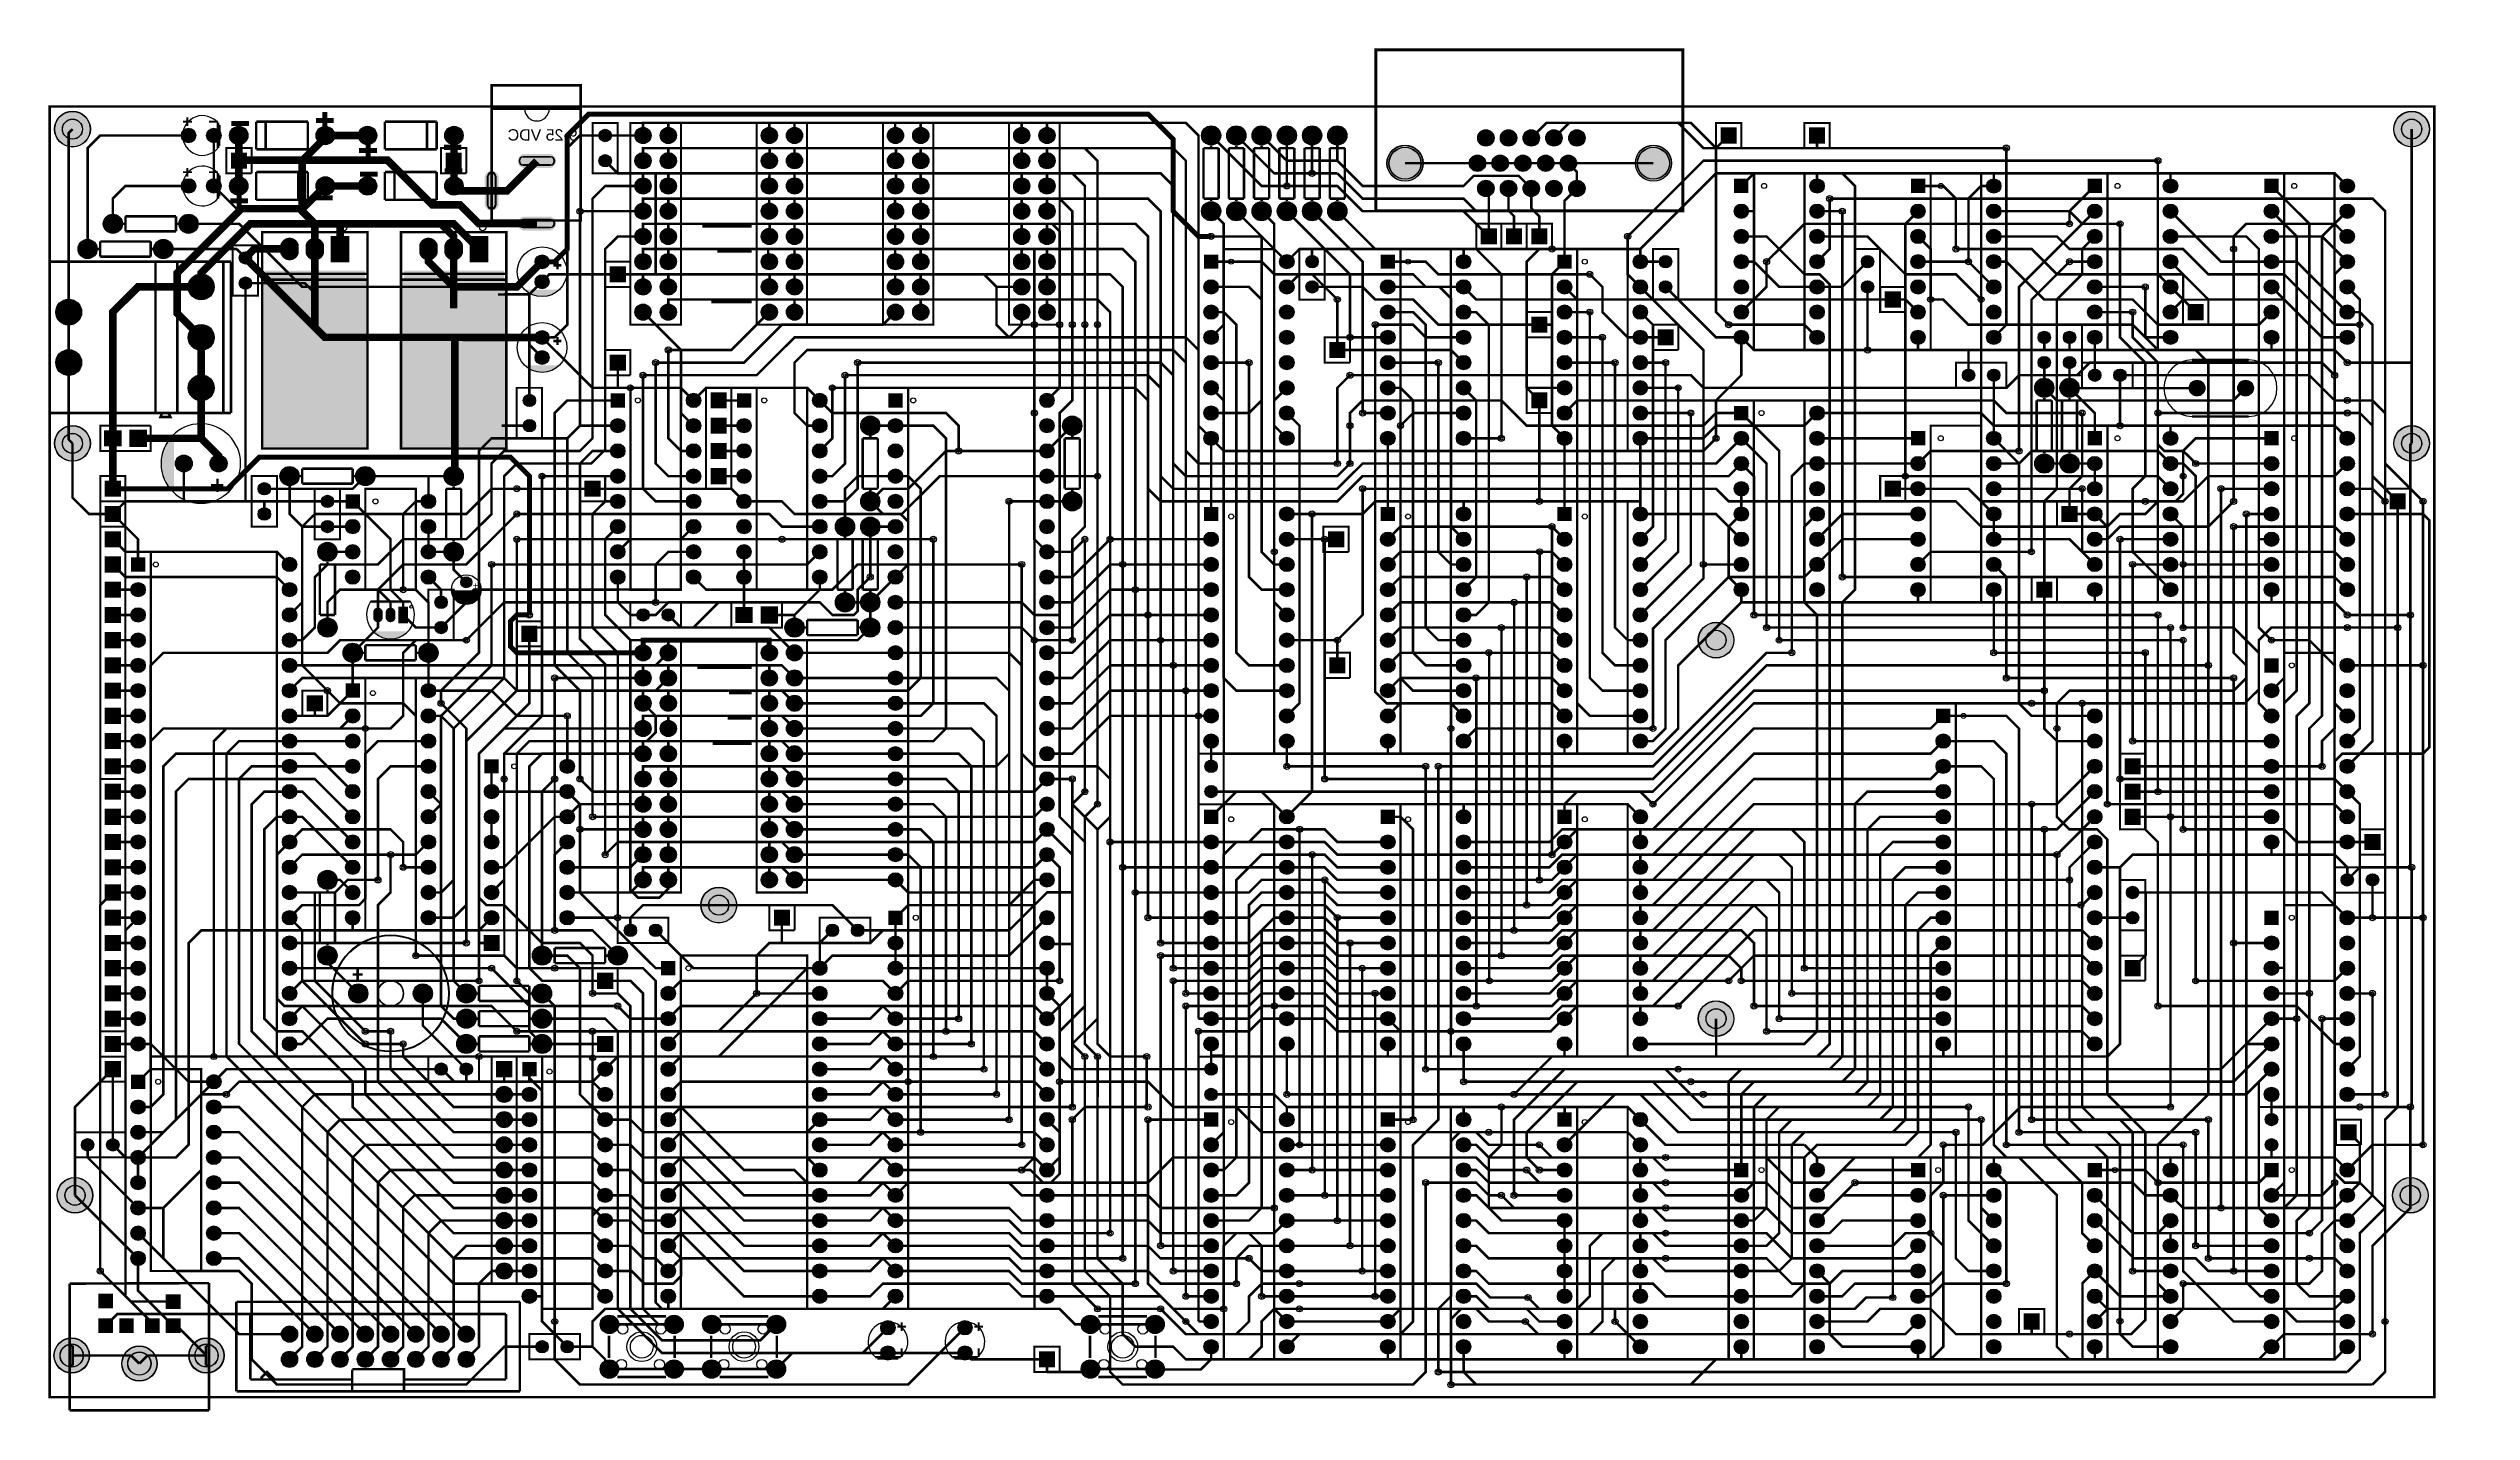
# Model space of a CAD drawing. Header units: millimetres. Extents: x 0 to 244, y -1 to 136.
import ezdxf

# ---------------------------------------------------------------- set-up
doc = ezdxf.new("R2010")
doc.units = ezdxf.units.MM
for name, color, linetype, true_color in [('BoardOutLine', 7, 'Continuous', 0xff00ff), ('BottomLayer', 7, 'Continuous', 0x0000ff), ('BottomSilkLayer', 7, 'Continuous', 0x66cc33), ('BottomSolderMaskLayer', 7, 'Continuous', 0xaa00ff), ('Document', 7, 'Continuous', 0xffffff), ('Hole', 7, 'Continuous', 0x222222), ('Multi-Layer', 7, 'Continuous', 0xc0c0c0), ('TopLayer', 7, 'Continuous', 0xff0000), ('TopSilkLayer', 7, 'Continuous', 0xffcc00), ('TopSolderMaskLayer', 7, 'Continuous', 0x800080)]:
    doc.layers.add(name, color=color, linetype=linetype, true_color=true_color)
doc.styles.get("Standard").update_dxf_attribs({"font": 'arial.ttf'})

msp = doc.modelspace()

# ---------------------------------------------------------------- texts
at = {"layer": 'BottomSilkLayer', "text_generation_flag": 2}
msp.add_text('9-25 VDC', height=1.143, dxfattribs=at).set_placement((53.09, 126.49))

# ---------------------------------------------------------------- hatches: boundary and pattern name
at = {"layer": 'BottomSolderMaskLayer'}
for points in [[(0.48, 127.64, 1), (4.09, 127.64, 1)], [(235.81, 127.64, 1), (239.42, 127.64, 1)], [(13.24, 127, 1), (14.7, 127, 1)], [(15.78, 127, 1), (17.24, 127, 1)], [(18.09, 127, 1), (19.94, 127, 1)], [(26.79, 127, 1), (28.64, 127, 1)], [(31.05, 127, 1), (32.9, 127, 1)], [(39.75, 127, 1), (41.6, 127, 1)], [(55.26, 127, 1), (56.5, 127, 1)], [(58.88, 127, 1), (60.5, 127, 1)], [(61.42, 127, 1), (63.04, 127, 1)], [(71.58, 127, 1), (73.2, 127, 1)], [(74.12, 127, 1), (75.74, 127, 1)], [(84.28, 127, 1), (85.9, 127, 1)], [(86.82, 127, 1), (88.44, 127, 1)], [(96.98, 127, 1), (98.6, 127, 1)], [(99.52, 127, 1), (101.14, 127, 1)], [(115.88, 127, 1), (117.81, 127, 1)], [(118.42, 127, 1), (120.35, 127, 1)], [(120.96, 127, 1), (122.89, 127, 1)], [(123.5, 127, 1), (125.43, 127, 1)], [(126.04, 127, 1), (127.97, 127, 1)], [(128.58, 127, 1), (130.51, 127, 1)], [(143.65, 126.75, 1), (145.3, 126.75, 1)], [(145.94, 126.75, 1), (147.58, 126.75, 1)], [(148.23, 126.75, 1), (149.87, 126.75, 1)], [(150.51, 126.75, 1), (152.16, 126.75, 1)], [(152.82, 126.75, 1), (154.47, 126.75, 1)], [(169.72, 127.81), (169.72, 126.19), (168.1, 126.19), (168.1, 127.81)], [(178.61, 127.81), (178.61, 126.19), (176.99, 126.19), (176.99, 127.81)], [(19.86, 125.27), (19.86, 123.65), (18.24, 123.65), (18.24, 125.27)], [(41.45, 125.27), (41.45, 123.65), (39.83, 123.65), (39.83, 125.27)], [(50.39, 125.14, -0.785398), (50.39, 123.73), (47.63, 123.73, -0.785398), (47.63, 125.14)], [(55.26, 124.46, 1), (56.5, 124.46, 1)], [(58.88, 124.46, 1), (60.5, 124.46, 1)], [(61.42, 124.46, 1), (63.04, 124.46, 1)], [(71.58, 124.46, 1), (73.2, 124.46, 1)], [(74.12, 124.46, 1), (75.74, 124.46, 1)], [(84.28, 124.46, 1), (85.9, 124.46, 1)], [(86.82, 124.46, 1), (88.44, 124.46, 1)], [(96.98, 124.46, 1), (98.6, 124.46, 1)], [(99.52, 124.46, 1), (101.14, 124.46, 1)], [(134.52, 124.21, 1), (138.17, 124.21, 1)], [(142.82, 124.21, 1), (144.46, 124.21, 1)], [(145.1, 124.21, 1), (146.74, 124.21, 1)], [(147.39, 124.21, 1), (149.03, 124.21, 1)], [(149.67, 124.21, 1), (151.32, 124.21, 1)], [(151.96, 124.21, 1), (153.6, 124.21, 1)], [(159.52, 124.21, 1), (163.17, 124.21, 1)], [(13.24, 121.92, 1), (14.7, 121.92, 1)], [(15.78, 121.92, 1), (17.24, 121.92, 1)], [(18.09, 121.92, 1), (19.94, 121.92, 1)], [(26.79, 121.92, 1), (28.64, 121.92, 1)], [(31.05, 121.92, 1), (32.9, 121.92, 1)], [(39.75, 121.92, 1), (41.6, 121.92, 1)], [(45.16, 119.98, -0.785398), (43.76, 119.98), (43.76, 122.89, -0.785398), (45.16, 122.89)], [(58.88, 121.92, 1), (60.5, 121.92, 1)], [(61.42, 121.92, 1), (63.04, 121.92, 1)], [(71.58, 121.92, 1), (73.2, 121.92, 1)], [(74.12, 121.92, 1), (75.74, 121.92, 1)], [(84.28, 121.92, 1), (85.9, 121.92, 1)], [(86.82, 121.92, 1), (88.44, 121.92, 1)], [(96.98, 121.92, 1), (98.6, 121.92, 1)], [(99.52, 121.92, 1), (101.14, 121.92, 1)], [(143.65, 121.67, 1), (145.3, 121.67, 1)], [(145.94, 121.67, 1), (147.58, 121.67, 1)], [(148.23, 121.67, 1), (149.87, 121.67, 1)], [(150.51, 121.67, 1), (152.16, 121.67, 1)], [(152.82, 121.67, 1), (154.47, 121.67, 1)], [(170.9, 122.64), (170.9, 121.2), (169.46, 121.2), (169.46, 122.64)], [(177.08, 121.92, 1), (178.52, 121.92, 1)], [(188.68, 122.64), (188.68, 121.2), (187.24, 121.2), (187.24, 122.64)], [(194.86, 121.92, 1), (196.3, 121.92, 1)], [(206.46, 122.64), (206.46, 121.2), (205.02, 121.2), (205.02, 122.64)], [(212.64, 121.92, 1), (214.08, 121.92, 1)], [(224.24, 122.64), (224.24, 121.2), (222.8, 121.2), (222.8, 122.64)], [(230.42, 121.92, 1), (231.86, 121.92, 1)], [(58.88, 119.38, 1), (60.5, 119.38, 1)], [(61.42, 119.38, 1), (63.04, 119.38, 1)], [(71.58, 119.38, 1), (73.2, 119.38, 1)], [(74.12, 119.38, 1), (75.74, 119.38, 1)], [(84.28, 119.38, 1), (85.9, 119.38, 1)], [(86.82, 119.38, 1), (88.44, 119.38, 1)], [(96.98, 119.38, 1), (98.6, 119.38, 1)], [(99.52, 119.38, 1), (101.14, 119.38, 1)], [(115.88, 119.38, 1), (117.81, 119.38, 1)], [(118.42, 119.38, 1), (120.35, 119.38, 1)], [(120.96, 119.38, 1), (122.89, 119.38, 1)], [(123.5, 119.38, 1), (125.43, 119.38, 1)], [(126.04, 119.38, 1), (127.97, 119.38, 1)], [(128.58, 119.38, 1), (130.51, 119.38, 1)], [(169.46, 119.38, 1), (170.9, 119.38, 1)], [(177.08, 119.38, 1), (178.52, 119.38, 1)], [(187.24, 119.38, 1), (188.68, 119.38, 1)], [(194.86, 119.38, 1), (196.3, 119.38, 1)], [(205.02, 119.38, 1), (206.46, 119.38, 1)], [(212.64, 119.38, 1), (214.08, 119.38, 1)], [(222.8, 119.38, 1), (224.24, 119.38, 1)], [(230.42, 119.38, 1), (231.86, 119.38, 1)], [(5.38, 118.11, 1), (7.32, 118.11, 1)], [(13, 118.11, 1), (14.94, 118.11, 1)], [(47.63, 117.43, -0.785398), (47.63, 118.84), (50.39, 118.84, -0.785398), (50.39, 117.43)], [(58.88, 116.84, 1), (60.5, 116.84, 1)], [(61.42, 116.84, 1), (63.04, 116.84, 1)], [(71.58, 116.84, 1), (73.2, 116.84, 1)], [(74.12, 116.84, 1), (75.74, 116.84, 1)], [(84.28, 116.84, 1), (85.9, 116.84, 1)], [(86.82, 116.84, 1), (88.44, 116.84, 1)], [(96.98, 116.84, 1), (98.6, 116.84, 1)], [(99.52, 116.84, 1), (101.14, 116.84, 1)], [(145.59, 117.65), (145.59, 116.03), (143.97, 116.03), (143.97, 117.65)], [(148.13, 117.65), (148.13, 116.03), (146.51, 116.03), (146.51, 117.65)], [(150.67, 117.65), (150.67, 116.03), (149.05, 116.03), (149.05, 117.65)], [(169.46, 116.84, 1), (170.9, 116.84, 1)], [(177.08, 116.84, 1), (178.52, 116.84, 1)], [(187.24, 116.84, 1), (188.68, 116.84, 1)], [(194.86, 116.84, 1), (196.3, 116.84, 1)], [(205.02, 116.84, 1), (206.46, 116.84, 1)], [(212.64, 116.84, 1), (214.08, 116.84, 1)], [(222.8, 116.84, 1), (224.24, 116.84, 1)], [(230.42, 116.84, 1), (231.86, 116.84, 1)], [(2.84, 115.57, 1), (4.78, 115.57, 1)], [(10.46, 115.57, 1), (12.4, 115.57, 1)], [(19.06, 114.68, 1), (20.31, 114.68, 1)], [(25.06, 115.17, -0.785398), (23.2, 115.17), (23.2, 115.98, -0.785398), (25.06, 115.98)], [(27.6, 115.16, -0.785398), (25.74, 115.16), (25.74, 115.97, -0.785398), (27.6, 115.97)], [(30.14, 114.24), (28.28, 114.24), (28.28, 116.89), (30.14, 116.89)], [(39.03, 115.17, -0.785398), (37.17, 115.17), (37.17, 115.98, -0.785398), (39.03, 115.98)], [(41.57, 115.16, -0.785398), (39.71, 115.16), (39.71, 115.97, -0.785398), (41.57, 115.97)], [(44.11, 114.24), (42.25, 114.24), (42.25, 116.89), (44.11, 116.89)], [(48.83, 114.28, 1), (50.23, 114.28, 1)], [(58.88, 114.3, 1), (60.5, 114.3, 1)], [(61.42, 114.3, 1), (63.04, 114.3, 1)], [(71.58, 114.3, 1), (73.2, 114.3, 1)], [(74.12, 114.3, 1), (75.74, 114.3, 1)], [(84.28, 114.3, 1), (85.9, 114.3, 1)], [(86.82, 114.3, 1), (88.44, 114.3, 1)], [(96.98, 114.3, 1), (98.6, 114.3, 1)], [(99.52, 114.3, 1), (101.14, 114.3, 1)], [(117.56, 115.02), (117.56, 113.58), (116.12, 113.58), (116.12, 115.02)], [(123.74, 114.3, 1), (125.18, 114.3, 1)], [(126.38, 114.3, 1), (127.62, 114.3, 1)], [(135.34, 115.02), (135.34, 113.58), (133.9, 113.58), (133.9, 115.02)], [(141.52, 114.3, 1), (142.96, 114.3, 1)], [(153.12, 115.02), (153.12, 113.58), (151.68, 113.58), (151.68, 115.02)], [(159.3, 114.3, 1), (160.74, 114.3, 1)], [(161.94, 114.3, 1), (163.18, 114.3, 1)], [(169.46, 114.3, 1), (170.9, 114.3, 1)], [(177.08, 114.3, 1), (178.52, 114.3, 1)], [(182.26, 114.3, 1), (183.5, 114.3, 1)], [(187.24, 114.3, 1), (188.68, 114.3, 1)], [(194.86, 114.3, 1), (196.3, 114.3, 1)], [(205.02, 114.3, 1), (206.46, 114.3, 1)], [(212.64, 114.3, 1), (214.08, 114.3, 1)], [(222.8, 114.3, 1), (224.24, 114.3, 1)], [(230.42, 114.3, 1), (231.86, 114.3, 1)], [(13.95, 111.76, 1), (16.54, 111.76, 1)], [(19.06, 112.14, 1), (20.31, 112.14, 1)], [(48.83, 112.28, 1), (50.23, 112.28, 1)], [(57.96, 113.84), (57.96, 112.22), (56.34, 112.22), (56.34, 113.84)], [(58.88, 111.76, 1), (60.5, 111.76, 1)], [(61.42, 111.76, 1), (63.04, 111.76, 1)], [(71.58, 111.76, 1), (73.2, 111.76, 1)], [(74.12, 111.76, 1), (75.74, 111.76, 1)], [(84.28, 111.76, 1), (85.9, 111.76, 1)], [(86.82, 111.76, 1), (88.44, 111.76, 1)], [(96.98, 111.76, 1), (98.6, 111.76, 1)], [(99.52, 111.76, 1), (101.14, 111.76, 1)], [(116.12, 111.76, 1), (117.56, 111.76, 1)], [(123.74, 111.76, 1), (125.18, 111.76, 1)], [(126.38, 111.76, 1), (127.62, 111.76, 1)], [(133.9, 111.76, 1), (135.34, 111.76, 1)], [(141.52, 111.76, 1), (142.96, 111.76, 1)], [(151.68, 111.76, 1), (153.12, 111.76, 1)], [(159.3, 111.76, 1), (160.74, 111.76, 1)], [(161.94, 111.76, 1), (163.18, 111.76, 1)], [(169.46, 111.76, 1), (170.9, 111.76, 1)], [(177.08, 111.76, 1), (178.52, 111.76, 1)], [(182.26, 111.76, 1), (183.5, 111.76, 1)], [(187.24, 111.76, 1), (188.68, 111.76, 1)], [(194.86, 111.76, 1), (196.3, 111.76, 1)], [(205.02, 111.76, 1), (206.46, 111.76, 1)], [(212.64, 111.76, 1), (214.08, 111.76, 1)], [(222.8, 111.76, 1), (224.24, 111.76, 1)], [(230.42, 111.76, 1), (231.86, 111.76, 1)], [(0.61, 109.22, 1), (3.2, 109.22, 1)], [(58.88, 109.22, 1), (60.5, 109.22, 1)], [(61.42, 109.22, 1), (63.04, 109.22, 1)], [(71.58, 109.22, 1), (73.2, 109.22, 1)], [(74.12, 109.22, 1), (75.74, 109.22, 1)], [(84.28, 109.22, 1), (85.9, 109.22, 1)], [(86.82, 109.22, 1), (88.44, 109.22, 1)], [(96.98, 109.22, 1), (98.6, 109.22, 1)], [(99.52, 109.22, 1), (101.14, 109.22, 1)], [(116.12, 109.22, 1), (117.56, 109.22, 1)], [(123.74, 109.22, 1), (125.18, 109.22, 1)], [(133.9, 109.22, 1), (135.34, 109.22, 1)], [(141.52, 109.22, 1), (142.96, 109.22, 1)], [(151.68, 109.22, 1), (153.12, 109.22, 1)], [(159.3, 109.22, 1), (160.74, 109.22, 1)], [(169.46, 109.22, 1), (170.9, 109.22, 1)], [(177.08, 109.22, 1), (178.52, 109.22, 1)], [(186.23, 111.3), (186.23, 109.68), (184.61, 109.68), (184.61, 111.3)], [(187.24, 109.22, 1), (188.68, 109.22, 1)], [(194.86, 109.22, 1), (196.3, 109.22, 1)], [(205.02, 109.22, 1), (206.46, 109.22, 1)], [(212.64, 109.22, 1), (214.08, 109.22, 1)], [(216.71, 110.03), (216.71, 108.41), (215.09, 108.41), (215.09, 110.03)], [(222.8, 109.22, 1), (224.24, 109.22, 1)], [(230.42, 109.22, 1), (231.86, 109.22, 1)], [(13.95, 106.68, 1), (16.54, 106.68, 1)], [(48.83, 106.66, 1), (50.23, 106.66, 1)], [(116.12, 106.68, 1), (117.56, 106.68, 1)], [(123.74, 106.68, 1), (125.18, 106.68, 1)], [(133.9, 106.68, 1), (135.34, 106.68, 1)], [(141.52, 106.68, 1), (142.96, 106.68, 1)], [(150.67, 108.76), (150.67, 107.14), (149.05, 107.14), (149.05, 108.76)], [(151.68, 106.68, 1), (153.12, 106.68, 1)], [(159.3, 106.68, 1), (160.74, 106.68, 1)], [(163.37, 107.49), (163.37, 105.87), (161.75, 105.87), (161.75, 107.49)], [(169.46, 106.68, 1), (170.9, 106.68, 1)], [(177.08, 106.68, 1), (178.52, 106.68, 1)], [(187.24, 106.68, 1), (188.68, 106.68, 1)], [(194.86, 106.68, 1), (196.3, 106.68, 1)], [(200.04, 106.68, 1), (201.28, 106.68, 1)], [(202.58, 106.68, 1), (203.82, 106.68, 1)], [(205.02, 106.68, 1), (206.46, 106.68, 1)], [(212.64, 106.68, 1), (214.08, 106.68, 1)], [(222.8, 106.68, 1), (224.24, 106.68, 1)], [(230.42, 106.68, 1), (231.86, 106.68, 1)], [(0.61, 104.14, 1), (3.2, 104.14, 1)], [(48.83, 104.66, 1), (50.23, 104.66, 1)], [(57.96, 104.95), (57.96, 103.33), (56.34, 103.33), (56.34, 104.95)], [(116.12, 104.14, 1), (117.56, 104.14, 1)], [(123.74, 104.14, 1), (125.18, 104.14, 1)], [(130.35, 106.22), (130.35, 104.6), (128.73, 104.6), (128.73, 106.22)], [(133.9, 104.14, 1), (135.34, 104.14, 1)], [(141.52, 104.14, 1), (142.96, 104.14, 1)], [(151.68, 104.14, 1), (153.12, 104.14, 1)], [(159.3, 104.14, 1), (160.74, 104.14, 1)], [(13.95, 101.6, 1), (16.54, 101.6, 1)], [(192.42, 102.87, 1), (193.66, 102.87, 1)], [(194.96, 102.87, 1), (196.2, 102.87, 1)], [(199.7, 101.6, 1), (201.63, 101.6, 1)], [(200.04, 104.14, 1), (201.28, 104.14, 1)], [(202.24, 101.6, 1), (204.17, 101.6, 1)], [(202.58, 104.14, 1), (203.82, 104.14, 1)], [(205.12, 102.87, 1), (206.36, 102.87, 1)], [(207.66, 102.87, 1), (208.9, 102.87, 1)], [(47.64, 100.33, 1), (48.88, 100.33, 1)], [(57.87, 101.05), (57.87, 99.61), (56.43, 99.61), (56.43, 101.05)], [(64.05, 100.33, 1), (65.49, 100.33, 1)], [(68.12, 101.14), (68.12, 99.52), (66.5, 99.52), (66.5, 101.14)], [(70.57, 101.05), (70.57, 99.61), (69.13, 99.61), (69.13, 101.05)], [(76.75, 100.33, 1), (78.19, 100.33, 1)], [(85.81, 101.05), (85.81, 99.61), (84.37, 99.61), (84.37, 101.05)], [(99.61, 100.33, 1), (101.05, 100.33, 1)], [(116.12, 101.6, 1), (117.56, 101.6, 1)], [(123.74, 101.6, 1), (125.18, 101.6, 1)], [(133.9, 101.6, 1), (135.34, 101.6, 1)], [(141.52, 101.6, 1), (142.96, 101.6, 1)], [(150.67, 101.14), (150.67, 99.52), (149.05, 99.52), (149.05, 101.14)], [(151.68, 101.6, 1), (153.12, 101.6, 1)], [(159.3, 101.6, 1), (160.74, 101.6, 1)], [(215.24, 101.57, 1), (216.81, 101.57, 1)], [(220.12, 101.57, 1), (221.69, 101.57, 1)], [(0.48, 96.01, 1), (4.09, 96.01, 1)], [(47.64, 97.79, 1), (48.88, 97.79, 1)], [(56.43, 97.79, 1), (57.87, 97.79, 1)], [(64.05, 97.79, 1), (65.49, 97.79, 1)], [(68.12, 98.6), (68.12, 96.98), (66.5, 96.98), (66.5, 98.6)], [(69.13, 97.79, 1), (70.57, 97.79, 1)], [(76.75, 97.79, 1), (78.19, 97.79, 1)], [(81.58, 97.79, 1), (83.52, 97.79, 1)], [(84.37, 97.79, 1), (85.81, 97.79, 1)], [(99.61, 97.79, 1), (101.05, 97.79, 1)], [(101.91, 97.79, 1), (103.84, 97.79, 1)], [(116.12, 99.06, 1), (117.56, 99.06, 1)], [(123.74, 99.06, 1), (125.18, 99.06, 1)], [(133.9, 99.06, 1), (135.34, 99.06, 1)], [(141.52, 99.06, 1), (142.96, 99.06, 1)], [(151.68, 99.06, 1), (153.12, 99.06, 1)], [(159.3, 99.06, 1), (160.74, 99.06, 1)], [(170.9, 99.78), (170.9, 98.34), (169.46, 98.34), (169.46, 99.78)], [(177.08, 99.06, 1), (178.52, 99.06, 1)], [(235.81, 96.01, 1), (239.42, 96.01, 1)], [(5.47, 97.33), (7.23, 97.33), (7.23, 95.71), (5.47, 95.71)], [(8.01, 97.4), (9.77, 97.4), (9.77, 95.64), (8.01, 95.64)], [(56.43, 95.25, 1), (57.87, 95.25, 1)], [(64.05, 95.25, 1), (65.49, 95.25, 1)], [(68.12, 96.06), (68.12, 94.44), (66.5, 94.44), (66.5, 96.06)], [(69.13, 95.25, 1), (70.57, 95.25, 1)], [(76.75, 95.25, 1), (78.19, 95.25, 1)], [(84.37, 95.25, 1), (85.81, 95.25, 1)], [(99.61, 95.25, 1), (101.05, 95.25, 1)], [(116.12, 96.52, 1), (117.56, 96.52, 1)], [(123.74, 96.52, 1), (125.18, 96.52, 1)], [(133.9, 96.52, 1), (135.34, 96.52, 1)], [(141.52, 96.52, 1), (142.96, 96.52, 1)], [(151.68, 96.52, 1), (153.12, 96.52, 1)], [(159.3, 96.52, 1), (160.74, 96.52, 1)], [(169.46, 96.52, 1), (170.9, 96.52, 1)], [(177.08, 96.52, 1), (178.52, 96.52, 1)], [(188.68, 97.24), (188.68, 95.8), (187.24, 95.8), (187.24, 97.24)], [(194.86, 96.52, 1), (196.3, 96.52, 1)], [(206.46, 97.24), (206.46, 95.8), (205.02, 95.8), (205.02, 97.24)], [(212.64, 96.52, 1), (214.08, 96.52, 1)], [(224.24, 97.24), (224.24, 95.8), (222.8, 95.8), (222.8, 97.24)], [(230.42, 96.52, 1), (231.86, 96.52, 1)], [(12.64, 93.98, 1), (14.34, 93.98, 1)], [(16.14, 93.98, 1), (17.84, 93.98, 1)], [(23.16, 92.71, 1), (25.1, 92.71, 1)], [(30.78, 92.71, 1), (32.72, 92.71, 1)], [(39.67, 92.71, 1), (41.61, 92.71, 1)], [(56.43, 92.71, 1), (57.87, 92.71, 1)], [(64.05, 92.71, 1), (65.49, 92.71, 1)], [(68.12, 93.52), (68.12, 91.9), (66.5, 91.9), (66.5, 93.52)], [(69.13, 92.71, 1), (70.57, 92.71, 1)], [(76.75, 92.71, 1), (78.19, 92.71, 1)], [(84.37, 92.71, 1), (85.81, 92.71, 1)], [(99.61, 92.71, 1), (101.05, 92.71, 1)], [(169.46, 93.98, 1), (170.9, 93.98, 1)], [(177.08, 93.98, 1), (178.52, 93.98, 1)], [(187.24, 93.98, 1), (188.68, 93.98, 1)], [(194.86, 93.98, 1), (196.3, 93.98, 1)], [(199.7, 93.98, 1), (201.63, 93.98, 1)], [(202.24, 93.98, 1), (204.17, 93.98, 1)], [(205.02, 93.98, 1), (206.46, 93.98, 1)], [(212.64, 93.98, 1), (214.08, 93.98, 1)], [(222.8, 93.98, 1), (224.24, 93.98, 1)], [(230.42, 93.98, 1), (231.86, 93.98, 1)], [(7.16, 92.25), (7.16, 90.63), (5.54, 90.63), (5.54, 92.25)], [(20.97, 91.44, 1), (22.21, 91.44, 1)], [(27.32, 90.17, 1), (28.56, 90.17, 1)], [(31.2, 90.89), (31.2, 89.45), (29.76, 89.45), (29.76, 90.89)], [(37.38, 90.17, 1), (38.82, 90.17, 1)], [(55.42, 92.25), (55.42, 90.63), (53.8, 90.63), (53.8, 92.25)], [(56.43, 90.17, 1), (57.87, 90.17, 1)], [(64.05, 90.17, 1), (65.49, 90.17, 1)], [(69.13, 90.17, 1), (70.57, 90.17, 1)], [(76.75, 90.17, 1), (78.19, 90.17, 1)], [(81.58, 90.17, 1), (83.52, 90.17, 1)], [(84.37, 90.17, 1), (85.81, 90.17, 1)], [(99.61, 90.17, 1), (101.05, 90.17, 1)], [(101.91, 90.17, 1), (103.84, 90.17, 1)], [(169.46, 91.44, 1), (170.9, 91.44, 1)], [(177.08, 91.44, 1), (178.52, 91.44, 1)], [(186.23, 92.25), (186.23, 90.63), (184.61, 90.63), (184.61, 92.25)], [(187.24, 91.44, 1), (188.68, 91.44, 1)], [(194.86, 91.44, 1), (196.3, 91.44, 1)], [(205.02, 91.44, 1), (206.46, 91.44, 1)], [(212.64, 91.44, 1), (214.08, 91.44, 1)], [(222.8, 91.44, 1), (224.24, 91.44, 1)], [(230.42, 91.44, 1), (231.86, 91.44, 1)], [(237.03, 90.98), (237.03, 89.36), (235.41, 89.36), (235.41, 90.98)], [(7.16, 89.71), (7.16, 88.09), (5.54, 88.09), (5.54, 89.71)], [(20.97, 88.9, 1), (22.21, 88.9, 1)], [(27.32, 87.63, 1), (28.56, 87.63, 1)], [(29.76, 87.63, 1), (31.2, 87.63, 1)], [(37.38, 87.63, 1), (38.82, 87.63, 1)], [(56.43, 87.63, 1), (57.87, 87.63, 1)], [(64.05, 87.63, 1), (65.49, 87.63, 1)], [(69.13, 87.63, 1), (70.57, 87.63, 1)], [(76.75, 87.63, 1), (78.19, 87.63, 1)], [(79.04, 87.63, 1), (80.98, 87.63, 1)], [(81.58, 87.63, 1), (83.52, 87.63, 1)], [(84.37, 87.63, 1), (85.81, 87.63, 1)], [(99.61, 87.63, 1), (101.05, 87.63, 1)], [(117.56, 89.62), (117.56, 88.18), (116.12, 88.18), (116.12, 89.62)], [(123.74, 88.9, 1), (125.18, 88.9, 1)], [(135.34, 89.62), (135.34, 88.18), (133.9, 88.18), (133.9, 89.62)], [(141.52, 88.9, 1), (142.96, 88.9, 1)], [(153.12, 89.62), (153.12, 88.18), (151.68, 88.18), (151.68, 89.62)], [(159.3, 88.9, 1), (160.74, 88.9, 1)], [(169.46, 88.9, 1), (170.9, 88.9, 1)], [(177.08, 88.9, 1), (178.52, 88.9, 1)], [(187.24, 88.9, 1), (188.68, 88.9, 1)], [(194.86, 88.9, 1), (196.3, 88.9, 1)], [(204.01, 89.71), (204.01, 88.09), (202.39, 88.09), (202.39, 89.71)], [(205.02, 88.9, 1), (206.46, 88.9, 1)], [(212.64, 88.9, 1), (214.08, 88.9, 1)], [(222.8, 88.9, 1), (224.24, 88.9, 1)], [(230.42, 88.9, 1), (231.86, 88.9, 1)], [(5.54, 85.55), (5.54, 87.17), (7.16, 87.17), (7.16, 85.55)], [(26.97, 85.09, 1), (28.91, 85.09, 1)], [(29.76, 85.09, 1), (31.2, 85.09, 1)], [(37.38, 85.09, 1), (38.82, 85.09, 1)], [(39.67, 85.09, 1), (41.61, 85.09, 1)], [(56.43, 85.09, 1), (57.87, 85.09, 1)], [(64.05, 85.09, 1), (65.49, 85.09, 1)], [(69.13, 85.09, 1), (70.57, 85.09, 1)], [(76.75, 85.09, 1), (78.19, 85.09, 1)], [(84.37, 85.09, 1), (85.81, 85.09, 1)], [(99.61, 85.09, 1), (101.05, 85.09, 1)], [(116.12, 86.36, 1), (117.56, 86.36, 1)], [(123.74, 86.36, 1), (125.18, 86.36, 1)], [(130.23, 87.17), (130.23, 85.55), (128.6, 85.55), (128.6, 87.17)], [(133.9, 86.36, 1), (135.34, 86.36, 1)], [(141.52, 86.36, 1), (142.96, 86.36, 1)], [(151.68, 86.36, 1), (153.12, 86.36, 1)], [(159.3, 86.36, 1), (160.74, 86.36, 1)], [(169.46, 86.36, 1), (170.9, 86.36, 1)], [(177.08, 86.36, 1), (178.52, 86.36, 1)], [(187.24, 86.36, 1), (188.68, 86.36, 1)], [(194.86, 86.36, 1), (196.3, 86.36, 1)], [(205.02, 86.36, 1), (206.46, 86.36, 1)], [(212.64, 86.36, 1), (214.08, 86.36, 1)], [(222.8, 86.36, 1), (224.24, 86.36, 1)], [(230.42, 86.36, 1), (231.86, 86.36, 1)], [(5.54, 83.01), (5.54, 84.63), (7.16, 84.63), (7.16, 83.01)], [(9.61, 84.54), (9.61, 83.1), (8.17, 83.1), (8.17, 84.54)], [(23.41, 83.82, 1), (24.85, 83.82, 1)], [(29.76, 82.55, 1), (31.2, 82.55, 1)], [(37.38, 82.55, 1), (38.82, 82.55, 1)], [(56.43, 82.55, 1), (57.87, 82.55, 1)], [(64.05, 82.55, 1), (65.49, 82.55, 1)], [(69.13, 82.55, 1), (70.57, 82.55, 1)], [(76.75, 82.55, 1), (78.19, 82.55, 1)], [(84.37, 82.55, 1), (85.81, 82.55, 1)], [(99.61, 82.55, 1), (101.05, 82.55, 1)], [(116.12, 83.82, 1), (117.56, 83.82, 1)], [(123.74, 83.82, 1), (125.18, 83.82, 1)], [(133.9, 83.82, 1), (135.34, 83.82, 1)], [(141.52, 83.82, 1), (142.96, 83.82, 1)], [(151.68, 83.82, 1), (153.12, 83.82, 1)], [(159.3, 83.82, 1), (160.74, 83.82, 1)], [(169.46, 83.82, 1), (170.9, 83.82, 1)], [(177.08, 83.82, 1), (178.52, 83.82, 1)], [(187.24, 83.82, 1), (188.68, 83.82, 1)], [(194.86, 83.82, 1), (196.3, 83.82, 1)], [(205.02, 83.82, 1), (206.46, 83.82, 1)], [(212.64, 83.82, 1), (214.08, 83.82, 1)], [(222.8, 83.82, 1), (224.24, 83.82, 1)], [(230.42, 83.82, 1), (231.86, 83.82, 1)], [(5.54, 80.47), (5.54, 82.09), (7.16, 82.09), (7.16, 80.47)], [(8.17, 81.28, 1), (9.61, 81.28, 1)], [(23.41, 81.28, 1), (24.85, 81.28, 1)], [(38.75, 80.01, 1), (39.99, 80.01, 1)], [(41.36, 82.03, 1), (42.46, 82.03, 1)], [(41.36, 80.53, 1), (42.46, 80.53, 1)], [(79.04, 80.01, 1), (80.98, 80.01, 1)], [(81.58, 80.01, 1), (83.52, 80.01, 1)], [(84.37, 80.01, 1), (85.81, 80.01, 1)], [(99.61, 80.01, 1), (101.05, 80.01, 1)], [(116.12, 81.28, 1), (117.56, 81.28, 1)], [(123.74, 81.28, 1), (125.18, 81.28, 1)], [(133.9, 81.28, 1), (135.34, 81.28, 1)], [(141.52, 81.28, 1), (142.96, 81.28, 1)], [(151.68, 81.28, 1), (153.12, 81.28, 1)], [(159.3, 81.28, 1), (160.74, 81.28, 1)], [(169.46, 81.28, 1), (170.9, 81.28, 1)], [(177.08, 81.28, 1), (178.52, 81.28, 1)], [(187.24, 81.28, 1), (188.68, 81.28, 1)], [(194.86, 81.28, 1), (196.3, 81.28, 1)], [(201.47, 82.09), (201.47, 80.47), (199.85, 80.47), (199.85, 82.09)], [(205.02, 81.28, 1), (206.46, 81.28, 1)], [(212.64, 81.28, 1), (214.08, 81.28, 1)], [(222.8, 81.28, 1), (224.24, 81.28, 1)], [(230.42, 81.28, 1), (231.86, 81.28, 1)], [(5.54, 77.93), (5.54, 79.55), (7.16, 79.55), (7.16, 77.93)], [(8.17, 78.74, 1), (9.61, 78.74, 1)], [(23.41, 78.74, 1), (24.85, 78.74, 1)], [(26.97, 77.47, 1), (28.91, 77.47, 1)], [(33.5, 78.38, -0.785398), (32.54, 78.38), (32.54, 79.1, -0.785398), (33.5, 79.1)], [(34.77, 78.38, -0.785398), (33.81, 78.38), (33.81, 79.1, -0.785398), (34.77, 79.1)], [(36.04, 77.91), (35.08, 77.91), (35.08, 79.57), (36.04, 79.57)], [(38.75, 77.47, 1), (39.99, 77.47, 1)], [(59.07, 78.74, 1), (60.31, 78.74, 1)], [(61.61, 78.74, 1), (62.85, 78.74, 1)], [(68.97, 79.55), (70.73, 79.55), (70.73, 77.93), (68.97, 77.93)], [(71.51, 79.62), (73.27, 79.62), (73.27, 77.86), (71.51, 77.86)], [(73.96, 77.47, 1), (75.9, 77.47, 1)], [(81.58, 77.47, 1), (83.52, 77.47, 1)], [(84.37, 77.47, 1), (85.81, 77.47, 1)], [(99.61, 77.47, 1), (101.05, 77.47, 1)], [(116.12, 78.74, 1), (117.56, 78.74, 1)], [(123.74, 78.74, 1), (125.18, 78.74, 1)], [(133.9, 78.74, 1), (135.34, 78.74, 1)], [(141.52, 78.74, 1), (142.96, 78.74, 1)], [(151.68, 78.74, 1), (153.12, 78.74, 1)], [(159.3, 78.74, 1), (160.74, 78.74, 1)], [(5.54, 75.39), (5.54, 77.01), (7.16, 77.01), (7.16, 75.39)], [(8.17, 76.2, 1), (9.61, 76.2, 1)], [(23.41, 76.2, 1), (24.85, 76.2, 1)], [(29.51, 74.93, 1), (31.45, 74.93, 1)], [(37.13, 74.93, 1), (39.07, 74.93, 1)], [(49.07, 77.65), (49.07, 76.02), (47.45, 76.02), (47.45, 77.65)], [(58.88, 74.93, 1), (60.5, 74.93, 1)], [(61.42, 74.93, 1), (63.04, 74.93, 1)], [(71.58, 74.93, 1), (73.2, 74.93, 1)], [(74.12, 74.93, 1), (75.74, 74.93, 1)], [(84.37, 74.93, 1), (85.81, 74.93, 1)], [(99.61, 74.93, 1), (101.05, 74.93, 1)], [(116.12, 76.2, 1), (117.56, 76.2, 1)], [(123.74, 76.2, 1), (125.18, 76.2, 1)], [(133.9, 76.2, 1), (135.34, 76.2, 1)], [(141.52, 76.2, 1), (142.96, 76.2, 1)], [(151.68, 76.2, 1), (153.12, 76.2, 1)], [(159.3, 76.2, 1), (160.74, 76.2, 1)], [(165.84, 76.2, 1), (169.44, 76.2, 1)], [(5.54, 72.85), (5.54, 74.47), (7.16, 74.47), (7.16, 72.85)], [(8.17, 73.66, 1), (9.61, 73.66, 1)], [(23.41, 73.66, 1), (24.85, 73.66, 1)], [(58.88, 72.39, 1), (60.5, 72.39, 1)], [(61.42, 72.39, 1), (63.04, 72.39, 1)], [(71.58, 72.39, 1), (73.2, 72.39, 1)], [(74.12, 72.39, 1), (75.74, 72.39, 1)], [(116.12, 73.66, 1), (117.56, 73.66, 1)], [(123.74, 73.66, 1), (125.18, 73.66, 1)], [(130.35, 74.47), (130.35, 72.85), (128.73, 72.85), (128.73, 74.47)], [(133.9, 73.66, 1), (135.34, 73.66, 1)], [(141.52, 73.66, 1), (142.96, 73.66, 1)], [(151.68, 73.66, 1), (153.12, 73.66, 1)], [(159.3, 73.66, 1), (160.74, 73.66, 1)], [(224.24, 74.38), (224.24, 72.94), (222.8, 72.94), (222.8, 74.38)], [(230.42, 73.66, 1), (231.86, 73.66, 1)], [(5.54, 70.31), (5.54, 71.93), (7.16, 71.93), (7.16, 70.31)], [(8.17, 71.12, 1), (9.61, 71.12, 1)], [(23.41, 71.12, 1), (24.85, 71.12, 1)], [(31.2, 71.84), (31.2, 70.4), (29.76, 70.4), (29.76, 71.84)], [(37.38, 71.12, 1), (38.82, 71.12, 1)], [(84.37, 72.39, 1), (85.81, 72.39, 1)], [(99.61, 72.39, 1), (101.05, 72.39, 1)], [(116.12, 71.12, 1), (117.56, 71.12, 1)], [(123.74, 71.12, 1), (125.18, 71.12, 1)], [(133.9, 71.12, 1), (135.34, 71.12, 1)], [(141.52, 71.12, 1), (142.96, 71.12, 1)], [(151.68, 71.12, 1), (153.12, 71.12, 1)], [(159.3, 71.12, 1), (160.74, 71.12, 1)], [(222.8, 71.12, 1), (224.24, 71.12, 1)], [(230.42, 71.12, 1), (231.86, 71.12, 1)], [(5.54, 67.77), (5.54, 69.39), (7.16, 69.39), (7.16, 67.77)], [(8.17, 68.58, 1), (9.61, 68.58, 1)], [(23.41, 68.58, 1), (24.85, 68.58, 1)], [(27.48, 70.66), (27.48, 69.04), (25.86, 69.04), (25.86, 70.66)], [(29.76, 68.58, 1), (31.2, 68.58, 1)], [(37.38, 68.58, 1), (38.82, 68.58, 1)], [(58.88, 69.85, 1), (60.5, 69.85, 1)], [(61.42, 69.85, 1), (63.04, 69.85, 1)], [(71.58, 69.85, 1), (73.2, 69.85, 1)], [(74.12, 69.85, 1), (75.74, 69.85, 1)], [(84.37, 69.85, 1), (85.81, 69.85, 1)], [(99.61, 69.85, 1), (101.05, 69.85, 1)], [(116.12, 68.58, 1), (117.56, 68.58, 1)], [(123.74, 68.58, 1), (125.18, 68.58, 1)], [(133.9, 68.58, 1), (135.34, 68.58, 1)], [(141.52, 68.58, 1), (142.96, 68.58, 1)], [(151.68, 68.58, 1), (153.12, 68.58, 1)], [(159.3, 68.58, 1), (160.74, 68.58, 1)], [(191.22, 69.3), (191.22, 67.86), (189.78, 67.86), (189.78, 69.3)], [(205.02, 68.58, 1), (206.46, 68.58, 1)], [(222.8, 68.58, 1), (224.24, 68.58, 1)], [(230.42, 68.58, 1), (231.86, 68.58, 1)], [(5.54, 65.23), (5.54, 66.85), (7.16, 66.85), (7.16, 65.23)], [(8.17, 66.04, 1), (9.61, 66.04, 1)], [(23.41, 66.04, 1), (24.85, 66.04, 1)], [(29.76, 66.04, 1), (31.2, 66.04, 1)], [(37.38, 66.04, 1), (38.82, 66.04, 1)], [(58.88, 67.31, 1), (60.5, 67.31, 1)], [(61.42, 67.31, 1), (63.04, 67.31, 1)], [(71.58, 67.31, 1), (73.2, 67.31, 1)], [(74.12, 67.31, 1), (75.74, 67.31, 1)], [(84.37, 67.31, 1), (85.81, 67.31, 1)], [(99.61, 67.31, 1), (101.05, 67.31, 1)], [(116.12, 66.04, 1), (117.56, 66.04, 1)], [(123.74, 66.04, 1), (125.18, 66.04, 1)], [(133.9, 66.04, 1), (135.34, 66.04, 1)], [(141.52, 66.04, 1), (142.96, 66.04, 1)], [(151.68, 66.04, 1), (153.12, 66.04, 1)], [(159.3, 66.04, 1), (160.74, 66.04, 1)], [(189.78, 66.04, 1), (191.22, 66.04, 1)], [(205.02, 66.04, 1), (206.46, 66.04, 1)], [(222.8, 66.04, 1), (224.24, 66.04, 1)], [(230.42, 66.04, 1), (231.86, 66.04, 1)], [(5.54, 62.69), (5.54, 64.31), (7.16, 64.31), (7.16, 62.69)], [(8.17, 63.5, 1), (9.61, 63.5, 1)], [(23.41, 63.5, 1), (24.85, 63.5, 1)], [(29.76, 63.5, 1), (31.2, 63.5, 1)], [(37.38, 63.5, 1), (38.82, 63.5, 1)], [(45.17, 64.22), (45.17, 62.78), (43.73, 62.78), (43.73, 64.22)], [(51.35, 63.5, 1), (52.79, 63.5, 1)], [(58.88, 64.77, 1), (60.5, 64.77, 1)], [(61.42, 64.77, 1), (63.04, 64.77, 1)], [(71.58, 64.77, 1), (73.2, 64.77, 1)], [(74.12, 64.77, 1), (75.74, 64.77, 1)], [(84.37, 64.77, 1), (85.81, 64.77, 1)], [(99.61, 64.77, 1), (101.05, 64.77, 1)], [(116.22, 63.5, 1), (117.46, 63.5, 1)], [(189.78, 63.5, 1), (191.22, 63.5, 1)], [(205.02, 63.5, 1), (206.46, 63.5, 1)], [(210.36, 64.31), (210.36, 62.69), (208.74, 62.69), (208.74, 64.31)], [(222.8, 63.5, 1), (224.24, 63.5, 1)], [(230.42, 63.5, 1), (231.86, 63.5, 1)], [(5.54, 60.15), (5.54, 61.77), (7.16, 61.77), (7.16, 60.15)], [(8.17, 60.96, 1), (9.61, 60.96, 1)], [(23.41, 60.96, 1), (24.85, 60.96, 1)], [(29.76, 60.96, 1), (31.2, 60.96, 1)], [(37.38, 60.96, 1), (38.82, 60.96, 1)], [(43.73, 60.96, 1), (45.17, 60.96, 1)], [(51.35, 60.96, 1), (52.79, 60.96, 1)], [(58.88, 62.23, 1), (60.5, 62.23, 1)], [(61.42, 62.23, 1), (63.04, 62.23, 1)], [(71.58, 62.23, 1), (73.2, 62.23, 1)], [(74.12, 62.23, 1), (75.74, 62.23, 1)], [(84.37, 62.23, 1), (85.81, 62.23, 1)], [(99.61, 62.23, 1), (101.05, 62.23, 1)], [(116.22, 60.96, 1), (117.46, 60.96, 1)], [(189.78, 60.96, 1), (191.22, 60.96, 1)], [(205.02, 60.96, 1), (206.46, 60.96, 1)], [(210.36, 61.77), (210.36, 60.15), (208.74, 60.15), (208.74, 61.77)], [(222.8, 60.96, 1), (224.24, 60.96, 1)], [(230.42, 60.96, 1), (231.86, 60.96, 1)], [(5.54, 57.61), (5.54, 59.23), (7.16, 59.23), (7.16, 57.61)], [(8.17, 58.42, 1), (9.61, 58.42, 1)], [(23.41, 58.42, 1), (24.85, 58.42, 1)], [(29.76, 58.42, 1), (31.2, 58.42, 1)], [(37.38, 58.42, 1), (38.82, 58.42, 1)], [(43.73, 58.42, 1), (45.17, 58.42, 1)], [(51.35, 58.42, 1), (52.79, 58.42, 1)], [(58.88, 59.69, 1), (60.5, 59.69, 1)], [(61.42, 59.69, 1), (63.04, 59.69, 1)], [(71.58, 59.69, 1), (73.2, 59.69, 1)], [(74.12, 59.69, 1), (75.74, 59.69, 1)], [(84.37, 59.69, 1), (85.81, 59.69, 1)], [(99.61, 59.69, 1), (101.05, 59.69, 1)], [(117.56, 59.14), (117.56, 57.7), (116.12, 57.7), (116.12, 59.14)], [(123.74, 58.42, 1), (125.18, 58.42, 1)], [(135.34, 59.14), (135.34, 57.7), (133.9, 57.7), (133.9, 59.14)], [(141.52, 58.42, 1), (142.96, 58.42, 1)], [(153.12, 59.14), (153.12, 57.7), (151.68, 57.7), (151.68, 59.14)], [(159.3, 58.42, 1), (160.74, 58.42, 1)], [(189.78, 58.42, 1), (191.22, 58.42, 1)], [(205.02, 58.42, 1), (206.46, 58.42, 1)], [(210.36, 59.23), (210.36, 57.61), (208.74, 57.61), (208.74, 59.23)], [(222.8, 58.42, 1), (224.24, 58.42, 1)], [(230.42, 58.42, 1), (231.86, 58.42, 1)], [(5.54, 55.07), (5.54, 56.69), (7.16, 56.69), (7.16, 55.07)], [(8.17, 55.88, 1), (9.61, 55.88, 1)], [(23.41, 55.88, 1), (24.85, 55.88, 1)], [(29.76, 55.88, 1), (31.2, 55.88, 1)], [(37.38, 55.88, 1), (38.82, 55.88, 1)], [(43.73, 55.88, 1), (45.17, 55.88, 1)], [(51.35, 55.88, 1), (52.79, 55.88, 1)], [(58.88, 57.15, 1), (60.5, 57.15, 1)], [(61.42, 57.15, 1), (63.04, 57.15, 1)], [(71.58, 57.15, 1), (73.2, 57.15, 1)], [(74.12, 57.15, 1), (75.74, 57.15, 1)], [(84.37, 57.15, 1), (85.81, 57.15, 1)], [(99.61, 57.15, 1), (101.05, 57.15, 1)], [(116.12, 55.88, 1), (117.56, 55.88, 1)], [(123.74, 55.88, 1), (125.18, 55.88, 1)], [(133.9, 55.88, 1), (135.34, 55.88, 1)], [(141.52, 55.88, 1), (142.96, 55.88, 1)], [(151.68, 55.88, 1), (153.12, 55.88, 1)], [(159.3, 55.88, 1), (160.74, 55.88, 1)], [(189.78, 55.88, 1), (191.22, 55.88, 1)], [(205.02, 55.88, 1), (206.46, 55.88, 1)], [(222.8, 55.88, 1), (224.24, 55.88, 1)], [(230.42, 55.88, 1), (231.86, 55.88, 1)], [(234.49, 56.69), (234.49, 55.07), (232.87, 55.07), (232.87, 56.69)], [(5.54, 52.53), (5.54, 54.15), (7.16, 54.15), (7.16, 52.53)], [(8.17, 53.34, 1), (9.61, 53.34, 1)], [(23.41, 53.34, 1), (24.85, 53.34, 1)], [(29.76, 53.34, 1), (31.2, 53.34, 1)], [(37.38, 53.34, 1), (38.82, 53.34, 1)], [(43.73, 53.34, 1), (45.17, 53.34, 1)], [(51.35, 53.34, 1), (52.79, 53.34, 1)], [(58.88, 54.61, 1), (60.5, 54.61, 1)], [(61.42, 54.61, 1), (63.04, 54.61, 1)], [(71.58, 54.61, 1), (73.2, 54.61, 1)], [(74.12, 54.61, 1), (75.74, 54.61, 1)], [(84.37, 54.61, 1), (85.81, 54.61, 1)], [(99.61, 54.61, 1), (101.05, 54.61, 1)], [(116.12, 53.34, 1), (117.56, 53.34, 1)], [(123.74, 53.34, 1), (125.18, 53.34, 1)], [(133.9, 53.34, 1), (135.34, 53.34, 1)], [(141.52, 53.34, 1), (142.96, 53.34, 1)], [(151.68, 53.34, 1), (153.12, 53.34, 1)], [(159.3, 53.34, 1), (160.74, 53.34, 1)], [(189.78, 53.34, 1), (191.22, 53.34, 1)], [(205.02, 53.34, 1), (206.46, 53.34, 1)], [(5.54, 49.99), (5.54, 51.61), (7.16, 51.61), (7.16, 49.99)], [(8.17, 50.8, 1), (9.61, 50.8, 1)], [(23.41, 50.8, 1), (24.85, 50.8, 1)], [(26.97, 52.07, 1), (28.91, 52.07, 1)], [(29.76, 50.8, 1), (31.2, 50.8, 1)], [(37.38, 50.8, 1), (38.82, 50.8, 1)], [(43.73, 50.8, 1), (45.17, 50.8, 1)], [(51.35, 50.8, 1), (52.79, 50.8, 1)], [(58.88, 52.07, 1), (60.5, 52.07, 1)], [(61.42, 52.07, 1), (63.04, 52.07, 1)], [(65.51, 49.53, 1), (69.11, 49.53, 1)], [(71.58, 52.07, 1), (73.2, 52.07, 1)], [(74.12, 52.07, 1), (75.74, 52.07, 1)], [(84.37, 52.07, 1), (85.81, 52.07, 1)], [(99.61, 52.07, 1), (101.05, 52.07, 1)], [(116.12, 50.8, 1), (117.56, 50.8, 1)], [(123.74, 50.8, 1), (125.18, 50.8, 1)], [(133.9, 50.8, 1), (135.34, 50.8, 1)], [(141.52, 50.8, 1), (142.96, 50.8, 1)], [(151.68, 50.8, 1), (153.12, 50.8, 1)], [(159.3, 50.8, 1), (160.74, 50.8, 1)], [(189.78, 50.8, 1), (191.22, 50.8, 1)], [(205.02, 50.8, 1), (206.46, 50.8, 1)], [(208.93, 50.8, 1), (210.17, 50.8, 1)], [(230.52, 52.07, 1), (231.76, 52.07, 1)], [(233.06, 52.07, 1), (234.3, 52.07, 1)], [(5.54, 47.45), (5.54, 49.07), (7.16, 49.07), (7.16, 47.45)], [(8.17, 48.26, 1), (9.61, 48.26, 1)], [(23.41, 48.26, 1), (24.85, 48.26, 1)], [(29.76, 48.26, 1), (31.2, 48.26, 1)], [(37.38, 48.26, 1), (38.82, 48.26, 1)], [(43.73, 48.26, 1), (45.17, 48.26, 1)], [(51.35, 48.26, 1), (52.79, 48.26, 1)], [(74.47, 49.07), (74.47, 47.45), (72.85, 47.45), (72.85, 49.07)], [(85.81, 48.98), (85.81, 47.54), (84.37, 47.54), (84.37, 48.98)], [(99.61, 48.26, 1), (101.05, 48.26, 1)], [(116.12, 48.26, 1), (117.56, 48.26, 1)], [(123.74, 48.26, 1), (125.18, 48.26, 1)], [(133.9, 48.26, 1), (135.34, 48.26, 1)], [(141.52, 48.26, 1), (142.96, 48.26, 1)], [(151.68, 48.26, 1), (153.12, 48.26, 1)], [(159.3, 48.26, 1), (160.74, 48.26, 1)], [(189.78, 48.26, 1), (191.22, 48.26, 1)], [(205.02, 48.26, 1), (206.46, 48.26, 1)], [(208.93, 48.26, 1), (210.17, 48.26, 1)], [(224.24, 48.98), (224.24, 47.54), (222.8, 47.54), (222.8, 48.98)], [(230.42, 48.26, 1), (231.86, 48.26, 1)], [(5.54, 44.91), (5.54, 46.53), (7.16, 46.53), (7.16, 44.91)], [(8.17, 45.72, 1), (9.61, 45.72, 1)], [(23.41, 45.72, 1), (24.85, 45.72, 1)], [(45.26, 46.53), (45.26, 44.91), (43.64, 44.91), (43.64, 46.53)], [(57.8, 46.99, 1), (59.04, 46.99, 1)], [(60.34, 46.99, 1), (61.58, 46.99, 1)], [(78.12, 46.99, 1), (79.36, 46.99, 1)], [(80.66, 46.99, 1), (81.9, 46.99, 1)], [(84.37, 45.72, 1), (85.81, 45.72, 1)], [(99.61, 45.72, 1), (101.05, 45.72, 1)], [(116.12, 45.72, 1), (117.56, 45.72, 1)], [(123.74, 45.72, 1), (125.18, 45.72, 1)], [(133.9, 45.72, 1), (135.34, 45.72, 1)], [(141.52, 45.72, 1), (142.96, 45.72, 1)], [(151.68, 45.72, 1), (153.12, 45.72, 1)], [(159.3, 45.72, 1), (160.74, 45.72, 1)], [(189.78, 45.72, 1), (191.22, 45.72, 1)], [(205.02, 45.72, 1), (206.46, 45.72, 1)], [(222.8, 45.72, 1), (224.24, 45.72, 1)], [(230.42, 45.72, 1), (231.86, 45.72, 1)], [(5.54, 42.37), (5.54, 43.99), (7.16, 43.99), (7.16, 42.37)], [(8.17, 43.18, 1), (9.61, 43.18, 1)], [(23.41, 43.18, 1), (24.85, 43.18, 1)], [(26.97, 44.45, 1), (28.91, 44.45, 1)], [(48.56, 44.45, 1), (50.5, 44.45, 1)], [(56.18, 44.45, 1), (58.12, 44.45, 1)], [(62.95, 43.9), (62.95, 42.46), (61.51, 42.46), (61.51, 43.9)], [(76.75, 43.18, 1), (78.19, 43.18, 1)], [(84.37, 43.18, 1), (85.81, 43.18, 1)], [(99.61, 43.18, 1), (101.05, 43.18, 1)], [(116.12, 43.18, 1), (117.56, 43.18, 1)], [(123.74, 43.18, 1), (125.18, 43.18, 1)], [(133.9, 43.18, 1), (135.34, 43.18, 1)], [(141.52, 43.18, 1), (142.96, 43.18, 1)], [(151.68, 43.18, 1), (153.12, 43.18, 1)], [(159.3, 43.18, 1), (160.74, 43.18, 1)], [(189.78, 43.18, 1), (191.22, 43.18, 1)], [(205.02, 43.18, 1), (206.46, 43.18, 1)], [(210.36, 43.99), (210.36, 42.37), (208.74, 42.37), (208.74, 43.99)], [(222.8, 43.18, 1), (224.24, 43.18, 1)], [(230.42, 43.18, 1), (231.86, 43.18, 1)], [(5.54, 39.83), (5.54, 41.45), (7.16, 41.45), (7.16, 39.83)], [(30.07, 40.64, 1), (32, 40.64, 1)], [(36.58, 40.64, 1), (38.51, 40.64, 1)], [(40.94, 40.64, 1), (42.88, 40.64, 1)], [(48.56, 40.64, 1), (50.5, 40.64, 1)], [(56.69, 42.72), (56.69, 41.1), (55.07, 41.1), (55.07, 42.72)], [(8.17, 40.64, 1), (9.61, 40.64, 1)], [(23.41, 40.64, 1), (24.85, 40.64, 1)], [(40.94, 38.1, 1), (42.88, 38.1, 1)], [(48.56, 38.1, 1), (50.5, 38.1, 1)], [(61.51, 40.64, 1), (62.95, 40.64, 1)], [(76.75, 40.64, 1), (78.19, 40.64, 1)], [(84.37, 40.64, 1), (85.81, 40.64, 1)], [(99.61, 40.64, 1), (101.05, 40.64, 1)], [(116.12, 40.64, 1), (117.56, 40.64, 1)], [(123.74, 40.64, 1), (125.18, 40.64, 1)], [(133.9, 40.64, 1), (135.34, 40.64, 1)], [(141.52, 40.64, 1), (142.96, 40.64, 1)], [(151.68, 40.64, 1), (153.12, 40.64, 1)], [(159.3, 40.64, 1), (160.74, 40.64, 1)], [(165.84, 38.1, 1), (169.44, 38.1, 1)], [(189.78, 40.64, 1), (191.22, 40.64, 1)], [(205.02, 40.64, 1), (206.46, 40.64, 1)], [(222.8, 40.64, 1), (224.24, 40.64, 1)], [(230.42, 40.64, 1), (231.86, 40.64, 1)], [(5.54, 37.29), (5.54, 38.91), (7.16, 38.91), (7.16, 37.29)], [(8.17, 38.1, 1), (9.61, 38.1, 1)], [(23.41, 38.1, 1), (24.85, 38.1, 1)], [(61.51, 38.1, 1), (62.95, 38.1, 1)], [(76.75, 38.1, 1), (78.19, 38.1, 1)], [(84.37, 38.1, 1), (85.81, 38.1, 1)], [(99.61, 38.1, 1), (101.05, 38.1, 1)], [(116.12, 38.1, 1), (117.56, 38.1, 1)], [(123.74, 38.1, 1), (125.18, 38.1, 1)], [(133.9, 38.1, 1), (135.34, 38.1, 1)], [(141.52, 38.1, 1), (142.96, 38.1, 1)], [(151.68, 38.1, 1), (153.12, 38.1, 1)], [(159.3, 38.1, 1), (160.74, 38.1, 1)], [(189.78, 38.1, 1), (191.22, 38.1, 1)], [(205.02, 38.1, 1), (206.46, 38.1, 1)], [(222.8, 38.1, 1), (224.24, 38.1, 1)], [(230.42, 38.1, 1), (231.86, 38.1, 1)], [(7.16, 36.37), (7.16, 34.75), (5.54, 34.75), (5.54, 36.37)], [(8.17, 35.56, 1), (9.61, 35.56, 1)], [(23.41, 35.56, 1), (24.85, 35.56, 1)], [(40.94, 35.56, 1), (42.88, 35.56, 1)], [(48.56, 35.56, 1), (50.5, 35.56, 1)], [(56.69, 36.37), (56.69, 34.75), (55.07, 34.75), (55.07, 36.37)], [(61.51, 35.56, 1), (62.95, 35.56, 1)], [(76.75, 35.56, 1), (78.19, 35.56, 1)], [(84.37, 35.56, 1), (85.81, 35.56, 1)], [(99.61, 35.56, 1), (101.05, 35.56, 1)], [(116.12, 35.56, 1), (117.56, 35.56, 1)], [(123.74, 35.56, 1), (125.18, 35.56, 1)], [(133.9, 35.56, 1), (135.34, 35.56, 1)], [(141.52, 35.56, 1), (142.96, 35.56, 1)], [(151.68, 35.56, 1), (153.12, 35.56, 1)], [(159.3, 35.56, 1), (160.74, 35.56, 1)], [(189.78, 35.56, 1), (191.22, 35.56, 1)], [(205.02, 35.56, 1), (206.46, 35.56, 1)], [(222.8, 35.56, 1), (224.24, 35.56, 1)], [(230.42, 35.56, 1), (231.86, 35.56, 1)], [(7.16, 33.83), (7.16, 32.21), (5.54, 32.21), (5.54, 33.83)], [(9.61, 32.47), (9.61, 31.03), (8.17, 31.03), (8.17, 32.47)], [(15.79, 31.75, 1), (17.23, 31.75, 1)], [(38.75, 33.02, 1), (39.99, 33.02, 1)], [(41.29, 33.02, 1), (42.53, 33.02, 1)], [(46.53, 33.83), (46.53, 32.21), (44.91, 32.21), (44.91, 33.83)], [(48.98, 33.74), (48.98, 32.3), (47.54, 32.3), (47.54, 33.74)], [(55.16, 33.02, 1), (56.6, 33.02, 1)], [(61.51, 33.02, 1), (62.95, 33.02, 1)], [(76.75, 33.02, 1), (78.19, 33.02, 1)], [(84.37, 33.02, 1), (85.81, 33.02, 1)], [(99.61, 33.02, 1), (101.05, 33.02, 1)], [(116.22, 33.02, 1), (117.46, 33.02, 1)], [(222.8, 33.02, 1), (224.24, 33.02, 1)], [(230.42, 33.02, 1), (231.86, 33.02, 1)], [(8.17, 29.21, 1), (9.61, 29.21, 1)], [(15.79, 29.21, 1), (17.23, 29.21, 1)], [(44.91, 30.48, 1), (46.53, 30.48, 1)], [(47.54, 30.48, 1), (48.98, 30.48, 1)], [(55.16, 30.48, 1), (56.6, 30.48, 1)], [(61.51, 30.48, 1), (62.95, 30.48, 1)], [(76.75, 30.48, 1), (78.19, 30.48, 1)], [(84.37, 30.48, 1), (85.81, 30.48, 1)], [(99.61, 30.48, 1), (101.05, 30.48, 1)], [(116.22, 30.48, 1), (117.46, 30.48, 1)], [(222.8, 30.48, 1), (224.24, 30.48, 1)], [(230.42, 30.48, 1), (231.86, 30.48, 1)], [(8.17, 26.67, 1), (9.61, 26.67, 1)], [(15.79, 26.67, 1), (17.23, 26.67, 1)], [(44.91, 27.94, 1), (46.53, 27.94, 1)], [(47.54, 27.94, 1), (48.98, 27.94, 1)], [(55.16, 27.94, 1), (56.6, 27.94, 1)], [(61.51, 27.94, 1), (62.95, 27.94, 1)], [(76.75, 27.94, 1), (78.19, 27.94, 1)], [(84.37, 27.94, 1), (85.81, 27.94, 1)], [(99.61, 27.94, 1), (101.05, 27.94, 1)], [(117.56, 28.66), (117.56, 27.22), (116.12, 27.22), (116.12, 28.66)], [(123.74, 27.94, 1), (125.18, 27.94, 1)], [(135.34, 28.66), (135.34, 27.22), (133.9, 27.22), (133.9, 28.66)], [(141.52, 27.94, 1), (142.96, 27.94, 1)], [(153.12, 28.66), (153.12, 27.22), (151.68, 27.22), (151.68, 28.66)], [(159.3, 27.94, 1), (160.74, 27.94, 1)], [(222.9, 27.94, 1), (224.14, 27.94, 1)], [(232.08, 27.48), (232.08, 25.86), (230.45, 25.86), (230.45, 27.48)], [(3.19, 25.4, 1), (4.43, 25.4, 1)], [(5.73, 25.4, 1), (6.97, 25.4, 1)], [(8.17, 24.13, 1), (9.61, 24.13, 1)], [(15.79, 24.13, 1), (17.23, 24.13, 1)], [(44.91, 25.4, 1), (46.53, 25.4, 1)], [(47.54, 25.4, 1), (48.98, 25.4, 1)], [(55.16, 25.4, 1), (56.6, 25.4, 1)], [(61.51, 25.4, 1), (62.95, 25.4, 1)], [(76.75, 25.4, 1), (78.19, 25.4, 1)], [(84.37, 25.4, 1), (85.81, 25.4, 1)], [(99.61, 25.4, 1), (101.05, 25.4, 1)], [(116.12, 25.4, 1), (117.56, 25.4, 1)], [(123.74, 25.4, 1), (125.18, 25.4, 1)], [(133.9, 25.4, 1), (135.34, 25.4, 1)], [(141.52, 25.4, 1), (142.96, 25.4, 1)], [(151.68, 25.4, 1), (153.12, 25.4, 1)], [(159.3, 25.4, 1), (160.74, 25.4, 1)], [(222.9, 25.4, 1), (224.14, 25.4, 1)], [(0.74, 20.32, 1), (4.34, 20.32, 1)], [(8.17, 21.59, 1), (9.61, 21.59, 1)], [(15.79, 21.59, 1), (17.23, 21.59, 1)], [(44.91, 22.86, 1), (46.53, 22.86, 1)], [(47.54, 22.86, 1), (48.98, 22.86, 1)], [(55.16, 22.86, 1), (56.6, 22.86, 1)], [(61.51, 22.86, 1), (62.95, 22.86, 1)], [(76.75, 22.86, 1), (78.19, 22.86, 1)], [(84.37, 22.86, 1), (85.81, 22.86, 1)], [(99.61, 22.86, 1), (101.05, 22.86, 1)], [(116.12, 22.86, 1), (117.56, 22.86, 1)], [(123.74, 22.86, 1), (125.18, 22.86, 1)], [(133.9, 22.86, 1), (135.34, 22.86, 1)], [(141.52, 22.86, 1), (142.96, 22.86, 1)], [(151.68, 22.86, 1), (153.12, 22.86, 1)], [(159.3, 22.86, 1), (160.74, 22.86, 1)], [(170.9, 23.58), (170.9, 22.14), (169.46, 22.14), (169.46, 23.58)], [(177.08, 22.86, 1), (178.52, 22.86, 1)], [(188.68, 23.58), (188.68, 22.14), (187.24, 22.14), (187.24, 23.58)], [(194.86, 22.86, 1), (196.3, 22.86, 1)], [(206.46, 23.58), (206.46, 22.14), (205.02, 22.14), (205.02, 23.58)], [(212.64, 22.86, 1), (214.08, 22.86, 1)], [(224.24, 23.58), (224.24, 22.14), (222.8, 22.14), (222.8, 23.58)], [(230.42, 22.86, 1), (231.86, 22.86, 1)], [(235.69, 20.32, 1), (239.29, 20.32, 1)], [(8.17, 19.05, 1), (9.61, 19.05, 1)], [(15.79, 19.05, 1), (17.23, 19.05, 1)], [(44.91, 20.32, 1), (46.53, 20.32, 1)], [(47.54, 20.32, 1), (48.98, 20.32, 1)], [(55.16, 20.32, 1), (56.6, 20.32, 1)], [(61.51, 20.32, 1), (62.95, 20.32, 1)], [(76.75, 20.32, 1), (78.19, 20.32, 1)], [(84.37, 20.32, 1), (85.81, 20.32, 1)], [(99.61, 20.32, 1), (101.05, 20.32, 1)], [(116.12, 20.32, 1), (117.56, 20.32, 1)], [(123.74, 20.32, 1), (125.18, 20.32, 1)], [(133.9, 20.32, 1), (135.34, 20.32, 1)], [(141.52, 20.32, 1), (142.96, 20.32, 1)], [(151.68, 20.32, 1), (153.12, 20.32, 1)], [(159.3, 20.32, 1), (160.74, 20.32, 1)], [(169.46, 20.32, 1), (170.9, 20.32, 1)], [(177.08, 20.32, 1), (178.52, 20.32, 1)], [(187.24, 20.32, 1), (188.68, 20.32, 1)], [(194.86, 20.32, 1), (196.3, 20.32, 1)], [(205.02, 20.32, 1), (206.46, 20.32, 1)], [(212.64, 20.32, 1), (214.08, 20.32, 1)], [(222.8, 20.32, 1), (224.24, 20.32, 1)], [(230.42, 20.32, 1), (231.86, 20.32, 1)], [(8.17, 16.51, 1), (9.61, 16.51, 1)], [(15.79, 16.51, 1), (17.23, 16.51, 1)], [(44.91, 17.78, 1), (46.53, 17.78, 1)], [(47.54, 17.78, 1), (48.98, 17.78, 1)], [(55.16, 17.78, 1), (56.6, 17.78, 1)], [(61.51, 17.78, 1), (62.95, 17.78, 1)], [(76.75, 17.78, 1), (78.19, 17.78, 1)], [(84.37, 17.78, 1), (85.81, 17.78, 1)], [(99.61, 17.78, 1), (101.05, 17.78, 1)], [(116.12, 17.78, 1), (117.56, 17.78, 1)], [(123.74, 17.78, 1), (125.18, 17.78, 1)], [(133.9, 17.78, 1), (135.34, 17.78, 1)], [(141.52, 17.78, 1), (142.96, 17.78, 1)], [(151.68, 17.78, 1), (153.12, 17.78, 1)], [(159.3, 17.78, 1), (160.74, 17.78, 1)], [(169.46, 17.78, 1), (170.9, 17.78, 1)], [(177.08, 17.78, 1), (178.52, 17.78, 1)], [(187.24, 17.78, 1), (188.68, 17.78, 1)], [(194.86, 17.78, 1), (196.3, 17.78, 1)], [(205.02, 17.78, 1), (206.46, 17.78, 1)], [(212.64, 17.78, 1), (214.08, 17.78, 1)], [(222.8, 17.78, 1), (224.24, 17.78, 1)], [(230.42, 17.78, 1), (231.86, 17.78, 1)], [(8.17, 13.97, 1), (9.61, 13.97, 1)], [(15.79, 13.97, 1), (17.23, 13.97, 1)], [(44.91, 15.24, 1), (46.53, 15.24, 1)], [(47.54, 15.24, 1), (48.98, 15.24, 1)], [(55.16, 15.24, 1), (56.6, 15.24, 1)], [(61.51, 15.24, 1), (62.95, 15.24, 1)], [(76.75, 15.24, 1), (78.19, 15.24, 1)], [(84.37, 15.24, 1), (85.81, 15.24, 1)], [(99.61, 15.24, 1), (101.05, 15.24, 1)], [(116.12, 15.24, 1), (117.56, 15.24, 1)], [(123.74, 15.24, 1), (125.18, 15.24, 1)], [(133.9, 15.24, 1), (135.34, 15.24, 1)], [(141.52, 15.24, 1), (142.96, 15.24, 1)], [(151.68, 15.24, 1), (153.12, 15.24, 1)], [(159.3, 15.24, 1), (160.74, 15.24, 1)], [(169.46, 15.24, 1), (170.9, 15.24, 1)], [(177.08, 15.24, 1), (178.52, 15.24, 1)], [(187.24, 15.24, 1), (188.68, 15.24, 1)], [(194.86, 15.24, 1), (196.3, 15.24, 1)], [(205.02, 15.24, 1), (206.46, 15.24, 1)], [(212.64, 15.24, 1), (214.08, 15.24, 1)], [(222.8, 15.24, 1), (224.24, 15.24, 1)], [(230.42, 15.24, 1), (231.86, 15.24, 1)], [(44.91, 12.7, 1), (46.53, 12.7, 1)], [(47.54, 12.7, 1), (48.98, 12.7, 1)], [(55.16, 12.7, 1), (56.6, 12.7, 1)], [(61.51, 12.7, 1), (62.95, 12.7, 1)], [(76.75, 12.7, 1), (78.19, 12.7, 1)], [(84.37, 12.7, 1), (85.81, 12.7, 1)], [(99.61, 12.7, 1), (101.05, 12.7, 1)], [(116.12, 12.7, 1), (117.56, 12.7, 1)], [(123.74, 12.7, 1), (125.18, 12.7, 1)], [(133.9, 12.7, 1), (135.34, 12.7, 1)], [(141.52, 12.7, 1), (142.96, 12.7, 1)], [(151.68, 12.7, 1), (153.12, 12.7, 1)], [(159.3, 12.7, 1), (160.74, 12.7, 1)], [(169.46, 12.7, 1), (170.9, 12.7, 1)], [(177.08, 12.7, 1), (178.52, 12.7, 1)], [(187.24, 12.7, 1), (188.68, 12.7, 1)], [(194.86, 12.7, 1), (196.3, 12.7, 1)], [(205.02, 12.7, 1), (206.46, 12.7, 1)], [(212.64, 12.7, 1), (214.08, 12.7, 1)], [(222.8, 12.7, 1), (224.24, 12.7, 1)], [(230.42, 12.7, 1), (231.86, 12.7, 1)], [(6.35, 8.94), (4.88, 8.94), (4.88, 10.41), (6.35, 10.41)], [(13.16, 8.89), (11.68, 8.89), (11.68, 10.36), (13.16, 10.36)], [(47.54, 10.16, 1), (48.98, 10.16, 1)], [(55.16, 10.16, 1), (56.6, 10.16, 1)], [(61.51, 10.16, 1), (62.95, 10.16, 1)], [(76.75, 10.16, 1), (78.19, 10.16, 1)], [(84.37, 10.16, 1), (85.81, 10.16, 1)], [(99.61, 10.16, 1), (101.05, 10.16, 1)], [(116.12, 10.16, 1), (117.56, 10.16, 1)], [(123.74, 10.16, 1), (125.18, 10.16, 1)], [(133.9, 10.16, 1), (135.34, 10.16, 1)], [(141.52, 10.16, 1), (142.96, 10.16, 1)], [(151.68, 10.16, 1), (153.12, 10.16, 1)], [(159.3, 10.16, 1), (160.74, 10.16, 1)], [(169.46, 10.16, 1), (170.9, 10.16, 1)], [(177.08, 10.16, 1), (178.52, 10.16, 1)], [(187.24, 10.16, 1), (188.68, 10.16, 1)], [(194.86, 10.16, 1), (196.3, 10.16, 1)], [(205.02, 10.16, 1), (206.46, 10.16, 1)], [(212.64, 10.16, 1), (214.08, 10.16, 1)], [(222.8, 10.16, 1), (224.24, 10.16, 1)], [(230.42, 10.16, 1), (231.86, 10.16, 1)], [(6.35, 6.45), (4.88, 6.45), (4.88, 7.92), (6.35, 7.92)], [(8.46, 6.45), (6.99, 6.45), (6.99, 7.92), (8.46, 7.92)], [(11.05, 6.45), (9.58, 6.45), (9.58, 7.92), (11.05, 7.92)], [(13.16, 6.45), (11.68, 6.45), (11.68, 7.92), (13.16, 7.92)], [(55.39, 7.33, 1), (57.24, 7.33, 1)], [(61.89, 7.33, 1), (63.74, 7.33, 1)], [(65.67, 7.33, 1), (67.52, 7.33, 1)], [(72.18, 7.33, 1), (74.03, 7.33, 1)], [(83.6, 6.99, 1), (85.05, 6.99, 1)], [(91.35, 6.99, 1), (92.8, 6.99, 1)], [(103.77, 7.33, 1), (105.62, 7.33, 1)], [(110.28, 7.33, 1), (112.13, 7.33, 1)], [(116.12, 7.62, 1), (117.56, 7.62, 1)], [(123.74, 7.62, 1), (125.18, 7.62, 1)], [(133.9, 7.62, 1), (135.34, 7.62, 1)], [(141.52, 7.62, 1), (142.96, 7.62, 1)], [(151.68, 7.62, 1), (153.12, 7.62, 1)], [(159.3, 7.62, 1), (160.74, 7.62, 1)], [(169.46, 7.62, 1), (170.9, 7.62, 1)], [(177.08, 7.62, 1), (178.52, 7.62, 1)], [(187.24, 7.62, 1), (188.68, 7.62, 1)], [(194.86, 7.62, 1), (196.3, 7.62, 1)], [(200.2, 8.43), (200.2, 6.81), (198.58, 6.81), (198.58, 8.43)], [(205.02, 7.62, 1), (206.46, 7.62, 1)], [(212.64, 7.62, 1), (214.08, 7.62, 1)], [(222.8, 7.62, 1), (224.24, 7.62, 1)], [(230.42, 7.62, 1), (231.86, 7.62, 1)], [(0.43, 4.19, 1), (3.99, 4.19, 1)], [(7.24, 3.38, 1), (10.79, 3.38, 1)], [(14, 4.19, 1), (17.55, 4.19, 1)], [(23.32, 6.35, 1), (24.94, 6.35, 1)], [(25.86, 6.35, 1), (27.48, 6.35, 1)], [(28.4, 6.35, 1), (30.02, 6.35, 1)], [(30.94, 6.35, 1), (32.56, 6.35, 1)], [(33.48, 6.35, 1), (35.1, 6.35, 1)], [(36.02, 6.35, 1), (37.64, 6.35, 1)], [(38.56, 6.35, 1), (40.18, 6.35, 1)], [(41.1, 6.35, 1), (42.72, 6.35, 1)], [(48.91, 5.08, 1), (50.15, 5.08, 1)], [(51.45, 5.08, 1), (52.69, 5.08, 1)], [(83.6, 4.45, 1), (85.05, 4.45, 1)], [(91.35, 4.45, 1), (92.8, 4.45, 1)], [(116.12, 5.08, 1), (117.56, 5.08, 1)], [(123.74, 5.08, 1), (125.18, 5.08, 1)], [(133.9, 5.08, 1), (135.34, 5.08, 1)], [(141.52, 5.08, 1), (142.96, 5.08, 1)], [(151.68, 5.08, 1), (153.12, 5.08, 1)], [(159.3, 5.08, 1), (160.74, 5.08, 1)], [(169.46, 5.08, 1), (170.9, 5.08, 1)], [(177.08, 5.08, 1), (178.52, 5.08, 1)], [(187.24, 5.08, 1), (188.68, 5.08, 1)], [(194.86, 5.08, 1), (196.3, 5.08, 1)], [(205.02, 5.08, 1), (206.46, 5.08, 1)], [(212.64, 5.08, 1), (214.08, 5.08, 1)], [(222.8, 5.08, 1), (224.24, 5.08, 1)], [(230.42, 5.08, 1), (231.86, 5.08, 1)], [(23.32, 3.81, 1), (24.94, 3.81, 1)], [(25.86, 3.81, 1), (27.48, 3.81, 1)], [(28.4, 3.81, 1), (30.02, 3.81, 1)], [(30.94, 3.81, 1), (32.56, 3.81, 1)], [(33.48, 3.81, 1), (35.1, 3.81, 1)], [(36.02, 3.81, 1), (37.64, 3.81, 1)], [(38.56, 3.81, 1), (40.18, 3.81, 1)], [(41.1, 3.81, 1), (42.72, 3.81, 1)], [(55.39, 2.83, 1), (57.24, 2.83, 1)], [(61.89, 2.83, 1), (63.74, 2.83, 1)], [(65.67, 2.83, 1), (67.52, 2.83, 1)], [(72.18, 2.83, 1), (74.03, 2.83, 1)], [(101.14, 4.62), (101.14, 3), (99.52, 3), (99.52, 4.62)], [(103.77, 2.83, 1), (105.62, 2.83, 1)], [(110.28, 2.83, 1), (112.13, 2.83, 1)]]:
    msp.add_hatch(color=256, dxfattribs=at).paths.add_polyline_path(points)
at = {"layer": 'Document'}
for points in [[(27.41, 127.59), (27.41, 129.37), (27.92, 129.37), (27.92, 127.59)], [(14.3, 128.48), (13.42, 128.48), (13.42, 128.29), (14.3, 128.29)], [(13.76, 128.82), (13.76, 127.94), (13.95, 127.94), (13.95, 128.82)], [(16.92, 128.48), (16.04, 128.48), (16.04, 128.29), (16.92, 128.29)], [(16.88, 128.06), (16.88, 125.94), (17.17, 125.94), (17.17, 125.95), (17.2, 128.06)], [(18.27, 128.45), (20.04, 128.45), (20.04, 127.94), (18.27, 127.94)], [(26.78, 128.76), (28.56, 128.76), (28.56, 128.25), (26.78, 128.25)], [(32.91, 125.24), (31.13, 125.24), (31.13, 125.75), (32.91, 125.75)], [(32.28, 126.41), (32.28, 124.63), (31.77, 124.63), (31.77, 126.41)], [(41.42, 125.55), (39.65, 125.55), (39.65, 126.06), (41.42, 126.06)], [(14.3, 123.4), (13.42, 123.4), (13.42, 123.21), (14.3, 123.21)], [(13.76, 123.74), (13.76, 122.86), (13.95, 122.86), (13.95, 123.74)], [(16.92, 123.4), (16.04, 123.4), (16.04, 123.21), (16.92, 123.21)], [(16.88, 122.98), (16.88, 120.86), (17.17, 120.86), (17.17, 120.87), (17.2, 122.98)], [(31.22, 123.37), (33, 123.37), (33, 122.86), (31.22, 122.86)], [(39.74, 123.68), (41.51, 123.68), (41.51, 123.17), (39.74, 123.17)], [(40.37, 122.51), (40.37, 124.29), (40.88, 124.29), (40.88, 122.51)], [(19.95, 120.16), (18.18, 120.16), (18.18, 120.67), (19.95, 120.67)], [(19.32, 121.33), (19.32, 119.55), (18.81, 119.55), (18.81, 121.33)], [(28.47, 120.47), (26.69, 120.47), (26.69, 120.98), (28.47, 120.98)], [(31.73, 112.56), (31.73, 113.4), (21.68, 113.4), (21.68, 112.56)], [(45.7, 112.56), (45.7, 113.4), (35.65, 113.4), (35.65, 112.56)], [(32.39, 79.9), (36.15, 79.9), (36.15, 80.18), (32.39, 80.18)], [(32.49, 77.08), (32.54, 77.03), (32.59, 76.98), (32.65, 76.94), (32.7, 76.89), (32.76, 76.85), (32.82, 76.8), (32.88, 76.76), (32.94, 76.73), (33, 76.69), (33.06, 76.65), (33.13, 76.62), (33.19, 76.59), (33.25, 76.56), (33.32, 76.53), (33.39, 76.51), (33.46, 76.48), (33.52, 76.46), (33.59, 76.44), (33.66, 76.43), (33.73, 76.41), (33.8, 76.4), (33.87, 76.39), (33.94, 76.38), (34.01, 76.37), (34.09, 76.36), (34.16, 76.36), (34.23, 76.36), (34.27, 76.36), (34.33, 76.36), (34.4, 76.36), (34.47, 76.36), (34.55, 76.37), (34.62, 76.38), (34.69, 76.39), (34.76, 76.4), (34.83, 76.41), (34.9, 76.43), (34.97, 76.44), (35.04, 76.46), (35.11, 76.48), (35.17, 76.51), (35.24, 76.53), (35.31, 76.56), (35.37, 76.59), (35.44, 76.62), (35.5, 76.65), (35.56, 76.69), (35.62, 76.73), (35.68, 76.76), (35.74, 76.8), (35.8, 76.85), (35.86, 76.89), (35.91, 76.94), (35.97, 76.98), (36.02, 77.03), (36.07, 77.08)], [(85.8, 6.66), (85.8, 7.54), (85.61, 7.54), (85.61, 6.66)], [(93.55, 6.66), (93.55, 7.54), (93.36, 7.54), (93.36, 6.66)], [(86.15, 7.19), (85.27, 7.19), (85.27, 7), (86.15, 7)], [(85.8, 4.04), (85.8, 4.91), (85.61, 4.91), (85.61, 4.04)], [(93.9, 7.19), (93.02, 7.19), (93.02, 7), (93.9, 7)], [(93.55, 4.04), (93.55, 4.91), (93.36, 4.91), (93.36, 4.04)], [(85.39, 4.08), (83.27, 4.08), (83.27, 3.79), (83.28, 3.79), (85.39, 3.76)], [(93.14, 4.08), (91.02, 4.08), (91.02, 3.79), (91.03, 3.79), (93.14, 3.76)]]:
    msp.add_hatch(color=256, dxfattribs=at).paths.add_polyline_path(points)
at = {"layer": 'Multi-Layer'}
for points in [[(13.27, 127, 1), (14.67, 127, 1)], [(15.81, 127, 1), (17.21, 127, 1)], [(18.12, 127, 1), (19.92, 127, 1)], [(26.82, 127, 1), (28.62, 127, 1)], [(31.07, 127, 1), (32.87, 127, 1)], [(39.77, 127, 1), (41.57, 127, 1)], [(55.28, 127, 1), (56.48, 127, 1)], [(58.9, 127, 1), (60.48, 127, 1)], [(61.44, 127, 1), (63.02, 127, 1)], [(71.6, 127, 1), (73.18, 127, 1)], [(74.14, 127, 1), (75.72, 127, 1)], [(84.3, 127, 1), (85.88, 127, 1)], [(86.84, 127, 1), (88.42, 127, 1)], [(97, 127, 1), (98.58, 127, 1)], [(99.54, 127, 1), (101.12, 127, 1)], [(115.9, 127, 1), (117.78, 127, 1)], [(118.44, 127, 1), (120.32, 127, 1)], [(120.98, 127, 1), (122.86, 127, 1)], [(123.52, 127, 1), (125.4, 127, 1)], [(126.06, 127, 1), (127.94, 127, 1)], [(128.6, 127, 1), (130.48, 127, 1)], [(143.68, 126.75, 1), (145.27, 126.75, 1)], [(145.97, 126.75, 1), (147.56, 126.75, 1)], [(148.25, 126.75, 1), (149.84, 126.75, 1)], [(150.54, 126.75, 1), (152.13, 126.75, 1)], [(152.85, 126.75, 1), (154.44, 126.75, 1)], [(169.7, 127.79), (169.7, 126.21), (168.12, 126.21), (168.12, 127.79)], [(178.59, 127.79), (178.59, 126.21), (177.01, 126.21), (177.01, 127.79)], [(19.84, 125.25), (19.84, 123.67), (18.26, 123.67), (18.26, 125.25)], [(41.43, 125.25), (41.43, 123.67), (39.85, 123.67), (39.85, 125.25)], [(50.36, 125.09, -0.785398), (50.36, 123.79), (47.66, 123.79, -0.785398), (47.66, 125.09)], [(55.28, 124.46, 1), (56.48, 124.46, 1)], [(58.9, 124.46, 1), (60.48, 124.46, 1)], [(61.44, 124.46, 1), (63.02, 124.46, 1)], [(71.6, 124.46, 1), (73.18, 124.46, 1)], [(74.14, 124.46, 1), (75.72, 124.46, 1)], [(84.3, 124.46, 1), (85.88, 124.46, 1)], [(86.84, 124.46, 1), (88.42, 124.46, 1)], [(97, 124.46, 1), (98.58, 124.46, 1)], [(99.54, 124.46, 1), (101.12, 124.46, 1)], [(134.55, 124.21, 1), (138.15, 124.21, 1)], [(142.84, 124.21, 1), (144.43, 124.21, 1)], [(145.13, 124.21, 1), (146.72, 124.21, 1)], [(147.41, 124.21, 1), (149.01, 124.21, 1)], [(149.7, 124.21, 1), (151.29, 124.21, 1)], [(151.99, 124.21, 1), (153.58, 124.21, 1)], [(159.54, 124.21, 1), (163.14, 124.21, 1)], [(13.27, 121.92, 1), (14.67, 121.92, 1)], [(15.81, 121.92, 1), (17.21, 121.92, 1)], [(18.12, 121.92, 1), (19.92, 121.92, 1)], [(26.82, 121.92, 1), (28.62, 121.92, 1)], [(31.07, 121.92, 1), (32.87, 121.92, 1)], [(39.77, 121.92, 1), (41.57, 121.92, 1)], [(45.11, 120.09, -0.785398), (43.81, 120.09), (43.81, 122.79, -0.785398), (45.11, 122.79)], [(58.9, 121.92, 1), (60.48, 121.92, 1)], [(61.44, 121.92, 1), (63.02, 121.92, 1)], [(71.6, 121.92, 1), (73.18, 121.92, 1)], [(74.14, 121.92, 1), (75.72, 121.92, 1)], [(84.3, 121.92, 1), (85.88, 121.92, 1)], [(86.84, 121.92, 1), (88.42, 121.92, 1)], [(97, 121.92, 1), (98.58, 121.92, 1)], [(99.54, 121.92, 1), (101.12, 121.92, 1)], [(143.68, 121.67, 1), (145.27, 121.67, 1)], [(145.97, 121.67, 1), (147.56, 121.67, 1)], [(148.25, 121.67, 1), (149.84, 121.67, 1)], [(150.54, 121.67, 1), (152.13, 121.67, 1)], [(152.85, 121.67, 1), (154.44, 121.67, 1)], [(170.88, 122.62), (170.88, 121.22), (169.48, 121.22), (169.48, 122.62)], [(177.1, 121.92, 1), (178.5, 121.92, 1)], [(188.66, 122.62), (188.66, 121.22), (187.26, 121.22), (187.26, 122.62)], [(194.88, 121.92, 1), (196.28, 121.92, 1)], [(206.44, 122.62), (206.44, 121.22), (205.04, 121.22), (205.04, 122.62)], [(212.66, 121.92, 1), (214.06, 121.92, 1)], [(224.22, 122.62), (224.22, 121.22), (222.82, 121.22), (222.82, 122.62)], [(230.44, 121.92, 1), (231.84, 121.92, 1)], [(58.9, 119.38, 1), (60.48, 119.38, 1)], [(61.44, 119.38, 1), (63.02, 119.38, 1)], [(71.6, 119.38, 1), (73.18, 119.38, 1)], [(74.14, 119.38, 1), (75.72, 119.38, 1)], [(84.3, 119.38, 1), (85.88, 119.38, 1)], [(86.84, 119.38, 1), (88.42, 119.38, 1)], [(97, 119.38, 1), (98.58, 119.38, 1)], [(99.54, 119.38, 1), (101.12, 119.38, 1)], [(115.9, 119.38, 1), (117.78, 119.38, 1)], [(118.44, 119.38, 1), (120.32, 119.38, 1)], [(120.98, 119.38, 1), (122.86, 119.38, 1)], [(123.52, 119.38, 1), (125.4, 119.38, 1)], [(126.06, 119.38, 1), (127.94, 119.38, 1)], [(128.6, 119.38, 1), (130.48, 119.38, 1)], [(169.48, 119.38, 1), (170.88, 119.38, 1)], [(177.1, 119.38, 1), (178.5, 119.38, 1)], [(187.26, 119.38, 1), (188.66, 119.38, 1)], [(194.88, 119.38, 1), (196.28, 119.38, 1)], [(205.04, 119.38, 1), (206.44, 119.38, 1)], [(212.66, 119.38, 1), (214.06, 119.38, 1)], [(222.82, 119.38, 1), (224.22, 119.38, 1)], [(230.44, 119.38, 1), (231.84, 119.38, 1)], [(5.41, 118.11, 1), (7.29, 118.11, 1)], [(13.03, 118.11, 1), (14.91, 118.11, 1)], [(47.66, 117.49, -0.785398), (47.66, 118.79), (50.36, 118.79, -0.785398), (50.36, 117.49)], [(58.9, 116.84, 1), (60.48, 116.84, 1)], [(61.44, 116.84, 1), (63.02, 116.84, 1)], [(71.6, 116.84, 1), (73.18, 116.84, 1)], [(74.14, 116.84, 1), (75.72, 116.84, 1)], [(84.3, 116.84, 1), (85.88, 116.84, 1)], [(86.84, 116.84, 1), (88.42, 116.84, 1)], [(97, 116.84, 1), (98.58, 116.84, 1)], [(99.54, 116.84, 1), (101.12, 116.84, 1)], [(145.57, 117.63), (145.57, 116.05), (143.99, 116.05), (143.99, 117.63)], [(148.11, 117.63), (148.11, 116.05), (146.53, 116.05), (146.53, 117.63)], [(150.65, 117.63), (150.65, 116.05), (149.07, 116.05), (149.07, 117.63)], [(169.48, 116.84, 1), (170.88, 116.84, 1)], [(177.1, 116.84, 1), (178.5, 116.84, 1)], [(187.26, 116.84, 1), (188.66, 116.84, 1)], [(194.88, 116.84, 1), (196.28, 116.84, 1)], [(205.04, 116.84, 1), (206.44, 116.84, 1)], [(212.66, 116.84, 1), (214.06, 116.84, 1)], [(222.82, 116.84, 1), (224.22, 116.84, 1)], [(230.44, 116.84, 1), (231.84, 116.84, 1)], [(2.87, 115.57, 1), (4.75, 115.57, 1)], [(10.49, 115.57, 1), (12.37, 115.57, 1)], [(19.09, 114.68, 1), (20.28, 114.68, 1)], [(25.03, 115.18, -0.785398), (23.23, 115.18), (23.23, 115.98, -0.785398), (25.03, 115.98)], [(27.57, 115.17, -0.785398), (25.77, 115.17), (25.77, 115.97, -0.785398), (27.57, 115.97)], [(30.11, 114.27), (28.31, 114.27), (28.31, 116.87), (30.11, 116.87)], [(39, 115.18, -0.785398), (37.2, 115.18), (37.2, 115.98, -0.785398), (39, 115.98)], [(41.54, 115.17, -0.785398), (39.74, 115.17), (39.74, 115.97, -0.785398), (41.54, 115.97)], [(44.08, 114.27), (42.28, 114.27), (42.28, 116.87), (44.08, 116.87)], [(48.88, 114.28, 1), (50.18, 114.28, 1)], [(58.9, 114.3, 1), (60.48, 114.3, 1)], [(61.44, 114.3, 1), (63.02, 114.3, 1)], [(71.6, 114.3, 1), (73.18, 114.3, 1)], [(74.14, 114.3, 1), (75.72, 114.3, 1)], [(84.3, 114.3, 1), (85.88, 114.3, 1)], [(86.84, 114.3, 1), (88.42, 114.3, 1)], [(97, 114.3, 1), (98.58, 114.3, 1)], [(99.54, 114.3, 1), (101.12, 114.3, 1)], [(117.54, 115), (117.54, 113.6), (116.14, 113.6), (116.14, 115)], [(123.76, 114.3, 1), (125.16, 114.3, 1)], [(126.4, 114.3, 1), (127.6, 114.3, 1)], [(135.32, 115), (135.32, 113.6), (133.92, 113.6), (133.92, 115)], [(141.54, 114.3, 1), (142.94, 114.3, 1)], [(153.1, 115), (153.1, 113.6), (151.7, 113.6), (151.7, 115)], [(159.32, 114.3, 1), (160.72, 114.3, 1)], [(161.96, 114.3, 1), (163.16, 114.3, 1)], [(169.48, 114.3, 1), (170.88, 114.3, 1)], [(177.1, 114.3, 1), (178.5, 114.3, 1)], [(182.28, 114.3, 1), (183.48, 114.3, 1)], [(187.26, 114.3, 1), (188.66, 114.3, 1)], [(194.88, 114.3, 1), (196.28, 114.3, 1)], [(205.04, 114.3, 1), (206.44, 114.3, 1)], [(212.66, 114.3, 1), (214.06, 114.3, 1)], [(222.82, 114.3, 1), (224.22, 114.3, 1)], [(230.44, 114.3, 1), (231.84, 114.3, 1)], [(13.97, 111.76, 1), (16.51, 111.76, 1)], [(19.09, 112.14, 1), (20.28, 112.14, 1)], [(48.88, 112.28, 1), (50.18, 112.28, 1)], [(57.94, 113.82), (57.94, 112.24), (56.36, 112.24), (56.36, 113.82)], [(58.9, 111.76, 1), (60.48, 111.76, 1)], [(61.44, 111.76, 1), (63.02, 111.76, 1)], [(71.6, 111.76, 1), (73.18, 111.76, 1)], [(74.14, 111.76, 1), (75.72, 111.76, 1)], [(84.3, 111.76, 1), (85.88, 111.76, 1)], [(86.84, 111.76, 1), (88.42, 111.76, 1)], [(97, 111.76, 1), (98.58, 111.76, 1)], [(99.54, 111.76, 1), (101.12, 111.76, 1)], [(116.14, 111.76, 1), (117.54, 111.76, 1)], [(123.76, 111.76, 1), (125.16, 111.76, 1)], [(126.4, 111.76, 1), (127.6, 111.76, 1)], [(133.92, 111.76, 1), (135.32, 111.76, 1)], [(141.54, 111.76, 1), (142.94, 111.76, 1)], [(151.7, 111.76, 1), (153.1, 111.76, 1)], [(159.32, 111.76, 1), (160.72, 111.76, 1)], [(161.96, 111.76, 1), (163.16, 111.76, 1)], [(169.48, 111.76, 1), (170.88, 111.76, 1)], [(177.1, 111.76, 1), (178.5, 111.76, 1)], [(182.28, 111.76, 1), (183.48, 111.76, 1)], [(187.26, 111.76, 1), (188.66, 111.76, 1)], [(194.88, 111.76, 1), (196.28, 111.76, 1)], [(205.04, 111.76, 1), (206.44, 111.76, 1)], [(212.66, 111.76, 1), (214.06, 111.76, 1)], [(222.82, 111.76, 1), (224.22, 111.76, 1)], [(230.44, 111.76, 1), (231.84, 111.76, 1)], [(58.9, 109.22, 1), (60.48, 109.22, 1)], [(61.44, 109.22, 1), (63.02, 109.22, 1)], [(71.6, 109.22, 1), (73.18, 109.22, 1)], [(74.14, 109.22, 1), (75.72, 109.22, 1)], [(84.3, 109.22, 1), (85.88, 109.22, 1)], [(86.84, 109.22, 1), (88.42, 109.22, 1)], [(97, 109.22, 1), (98.58, 109.22, 1)], [(99.54, 109.22, 1), (101.12, 109.22, 1)], [(116.14, 109.22, 1), (117.54, 109.22, 1)], [(123.76, 109.22, 1), (125.16, 109.22, 1)], [(133.92, 109.22, 1), (135.32, 109.22, 1)], [(141.54, 109.22, 1), (142.94, 109.22, 1)], [(151.7, 109.22, 1), (153.1, 109.22, 1)], [(159.32, 109.22, 1), (160.72, 109.22, 1)], [(169.48, 109.22, 1), (170.88, 109.22, 1)], [(177.1, 109.22, 1), (178.5, 109.22, 1)], [(186.21, 111.28), (186.21, 109.7), (184.63, 109.7), (184.63, 111.28)], [(187.26, 109.22, 1), (188.66, 109.22, 1)], [(194.88, 109.22, 1), (196.28, 109.22, 1)], [(205.04, 109.22, 1), (206.44, 109.22, 1)], [(212.66, 109.22, 1), (214.06, 109.22, 1)], [(216.69, 110.01), (216.69, 108.43), (215.11, 108.43), (215.11, 110.01)], [(222.82, 109.22, 1), (224.22, 109.22, 1)], [(230.44, 109.22, 1), (231.84, 109.22, 1)], [(13.97, 106.68, 1), (16.51, 106.68, 1)], [(48.88, 106.66, 1), (50.18, 106.66, 1)], [(116.14, 106.68, 1), (117.54, 106.68, 1)], [(123.76, 106.68, 1), (125.16, 106.68, 1)], [(133.92, 106.68, 1), (135.32, 106.68, 1)], [(141.54, 106.68, 1), (142.94, 106.68, 1)], [(150.65, 108.74), (150.65, 107.16), (149.07, 107.16), (149.07, 108.74)], [(151.7, 106.68, 1), (153.1, 106.68, 1)], [(159.32, 106.68, 1), (160.72, 106.68, 1)], [(163.35, 107.47), (163.35, 105.89), (161.77, 105.89), (161.77, 107.47)], [(169.48, 106.68, 1), (170.88, 106.68, 1)], [(177.1, 106.68, 1), (178.5, 106.68, 1)], [(187.26, 106.68, 1), (188.66, 106.68, 1)], [(194.88, 106.68, 1), (196.28, 106.68, 1)], [(200.06, 106.68, 1), (201.26, 106.68, 1)], [(202.6, 106.68, 1), (203.8, 106.68, 1)], [(205.04, 106.68, 1), (206.44, 106.68, 1)], [(212.66, 106.68, 1), (214.06, 106.68, 1)], [(222.82, 106.68, 1), (224.22, 106.68, 1)], [(230.44, 106.68, 1), (231.84, 106.68, 1)], [(48.88, 104.66, 1), (50.18, 104.66, 1)], [(57.94, 104.93), (57.94, 103.35), (56.36, 103.35), (56.36, 104.93)], [(116.14, 104.14, 1), (117.54, 104.14, 1)], [(123.76, 104.14, 1), (125.16, 104.14, 1)], [(130.33, 106.2), (130.33, 104.62), (128.75, 104.62), (128.75, 106.2)], [(133.92, 104.14, 1), (135.32, 104.14, 1)], [(141.54, 104.14, 1), (142.94, 104.14, 1)], [(151.7, 104.14, 1), (153.1, 104.14, 1)], [(159.32, 104.14, 1), (160.72, 104.14, 1)], [(13.97, 101.6, 1), (16.51, 101.6, 1)], [(192.44, 102.87, 1), (193.64, 102.87, 1)], [(194.98, 102.87, 1), (196.18, 102.87, 1)], [(199.72, 101.6, 1), (201.6, 101.6, 1)], [(200.06, 104.14, 1), (201.26, 104.14, 1)], [(202.26, 101.6, 1), (204.14, 101.6, 1)], [(202.6, 104.14, 1), (203.8, 104.14, 1)], [(205.14, 102.87, 1), (206.34, 102.87, 1)], [(207.68, 102.87, 1), (208.88, 102.87, 1)], [(47.66, 100.33, 1), (48.86, 100.33, 1)], [(57.85, 101.03), (57.85, 99.63), (56.45, 99.63), (56.45, 101.03)], [(64.07, 100.33, 1), (65.47, 100.33, 1)], [(68.1, 101.12), (68.1, 99.54), (66.52, 99.54), (66.52, 101.12)], [(70.55, 101.03), (70.55, 99.63), (69.15, 99.63), (69.15, 101.03)], [(76.77, 100.33, 1), (78.17, 100.33, 1)], [(85.79, 101.03), (85.79, 99.63), (84.39, 99.63), (84.39, 101.03)], [(99.63, 100.33, 1), (101.03, 100.33, 1)], [(116.14, 101.6, 1), (117.54, 101.6, 1)], [(123.76, 101.6, 1), (125.16, 101.6, 1)], [(133.92, 101.6, 1), (135.32, 101.6, 1)], [(141.54, 101.6, 1), (142.94, 101.6, 1)], [(150.65, 101.12), (150.65, 99.54), (149.07, 99.54), (149.07, 101.12)], [(151.7, 101.6, 1), (153.1, 101.6, 1)], [(159.32, 101.6, 1), (160.72, 101.6, 1)], [(215.27, 101.57, 1), (216.79, 101.57, 1)], [(220.15, 101.57, 1), (221.67, 101.57, 1)], [(47.66, 97.79, 1), (48.86, 97.79, 1)], [(56.45, 97.79, 1), (57.85, 97.79, 1)], [(64.07, 97.79, 1), (65.47, 97.79, 1)], [(68.1, 98.58), (68.1, 97), (66.52, 97), (66.52, 98.58)], [(69.15, 97.79, 1), (70.55, 97.79, 1)], [(76.77, 97.79, 1), (78.17, 97.79, 1)], [(81.61, 97.79, 1), (83.49, 97.79, 1)], [(84.39, 97.79, 1), (85.79, 97.79, 1)], [(99.63, 97.79, 1), (101.03, 97.79, 1)], [(101.93, 97.79, 1), (103.81, 97.79, 1)], [(116.14, 99.06, 1), (117.54, 99.06, 1)], [(123.76, 99.06, 1), (125.16, 99.06, 1)], [(133.92, 99.06, 1), (135.32, 99.06, 1)], [(141.54, 99.06, 1), (142.94, 99.06, 1)], [(151.7, 99.06, 1), (153.1, 99.06, 1)], [(159.32, 99.06, 1), (160.72, 99.06, 1)], [(170.88, 99.76), (170.88, 98.36), (169.48, 98.36), (169.48, 99.76)], [(177.1, 99.06, 1), (178.5, 99.06, 1)], [(5.5, 97.31), (7.2, 97.31), (7.2, 95.73), (5.5, 95.73)], [(8.04, 97.37), (9.74, 97.37), (9.74, 95.67), (8.04, 95.67)], [(56.45, 95.25, 1), (57.85, 95.25, 1)], [(64.07, 95.25, 1), (65.47, 95.25, 1)], [(68.1, 96.04), (68.1, 94.46), (66.52, 94.46), (66.52, 96.04)], [(69.15, 95.25, 1), (70.55, 95.25, 1)], [(76.77, 95.25, 1), (78.17, 95.25, 1)], [(84.39, 95.25, 1), (85.79, 95.25, 1)], [(99.63, 95.25, 1), (101.03, 95.25, 1)], [(116.14, 96.52, 1), (117.54, 96.52, 1)], [(123.76, 96.52, 1), (125.16, 96.52, 1)], [(133.92, 96.52, 1), (135.32, 96.52, 1)], [(141.54, 96.52, 1), (142.94, 96.52, 1)], [(151.7, 96.52, 1), (153.1, 96.52, 1)], [(159.32, 96.52, 1), (160.72, 96.52, 1)], [(169.48, 96.52, 1), (170.88, 96.52, 1)], [(177.1, 96.52, 1), (178.5, 96.52, 1)], [(188.66, 97.22), (188.66, 95.82), (187.26, 95.82), (187.26, 97.22)], [(194.88, 96.52, 1), (196.28, 96.52, 1)], [(206.44, 97.22), (206.44, 95.82), (205.04, 95.82), (205.04, 97.22)], [(212.66, 96.52, 1), (214.06, 96.52, 1)], [(224.22, 97.22), (224.22, 95.82), (222.82, 95.82), (222.82, 97.22)], [(230.44, 96.52, 1), (231.84, 96.52, 1)], [(12.69, 93.98, 1), (14.29, 93.98, 1)], [(16.19, 93.98, 1), (17.79, 93.98, 1)], [(23.19, 92.71, 1), (25.07, 92.71, 1)], [(30.81, 92.71, 1), (32.69, 92.71, 1)], [(39.7, 92.71, 1), (41.58, 92.71, 1)], [(56.45, 92.71, 1), (57.85, 92.71, 1)], [(64.07, 92.71, 1), (65.47, 92.71, 1)], [(68.1, 93.5), (68.1, 91.92), (66.52, 91.92), (66.52, 93.5)], [(69.15, 92.71, 1), (70.55, 92.71, 1)], [(76.77, 92.71, 1), (78.17, 92.71, 1)], [(84.39, 92.71, 1), (85.79, 92.71, 1)], [(99.63, 92.71, 1), (101.03, 92.71, 1)], [(169.48, 93.98, 1), (170.88, 93.98, 1)], [(177.1, 93.98, 1), (178.5, 93.98, 1)], [(187.26, 93.98, 1), (188.66, 93.98, 1)], [(194.88, 93.98, 1), (196.28, 93.98, 1)], [(199.72, 93.98, 1), (201.6, 93.98, 1)], [(202.26, 93.98, 1), (204.14, 93.98, 1)], [(205.04, 93.98, 1), (206.44, 93.98, 1)], [(212.66, 93.98, 1), (214.06, 93.98, 1)], [(222.82, 93.98, 1), (224.22, 93.98, 1)], [(230.44, 93.98, 1), (231.84, 93.98, 1)], [(7.14, 92.23), (7.14, 90.65), (5.56, 90.65), (5.56, 92.23)], [(20.99, 91.44, 1), (22.19, 91.44, 1)], [(27.34, 90.17, 1), (28.54, 90.17, 1)], [(31.18, 90.87), (31.18, 89.47), (29.78, 89.47), (29.78, 90.87)], [(37.4, 90.17, 1), (38.8, 90.17, 1)], [(55.4, 92.23), (55.4, 90.65), (53.82, 90.65), (53.82, 92.23)], [(56.45, 90.17, 1), (57.85, 90.17, 1)], [(64.07, 90.17, 1), (65.47, 90.17, 1)], [(69.15, 90.17, 1), (70.55, 90.17, 1)], [(76.77, 90.17, 1), (78.17, 90.17, 1)], [(81.61, 90.17, 1), (83.49, 90.17, 1)], [(84.39, 90.17, 1), (85.79, 90.17, 1)], [(99.63, 90.17, 1), (101.03, 90.17, 1)], [(101.93, 90.17, 1), (103.81, 90.17, 1)], [(169.48, 91.44, 1), (170.88, 91.44, 1)], [(177.1, 91.44, 1), (178.5, 91.44, 1)], [(186.21, 92.23), (186.21, 90.65), (184.63, 90.65), (184.63, 92.23)], [(187.26, 91.44, 1), (188.66, 91.44, 1)], [(194.88, 91.44, 1), (196.28, 91.44, 1)], [(205.04, 91.44, 1), (206.44, 91.44, 1)], [(212.66, 91.44, 1), (214.06, 91.44, 1)], [(222.82, 91.44, 1), (224.22, 91.44, 1)], [(230.44, 91.44, 1), (231.84, 91.44, 1)], [(237.01, 90.96), (237.01, 89.38), (235.43, 89.38), (235.43, 90.96)], [(7.14, 89.69), (7.14, 88.11), (5.56, 88.11), (5.56, 89.69)], [(20.99, 88.9, 1), (22.19, 88.9, 1)], [(27.34, 87.63, 1), (28.54, 87.63, 1)], [(29.78, 87.63, 1), (31.18, 87.63, 1)], [(37.4, 87.63, 1), (38.8, 87.63, 1)], [(56.45, 87.63, 1), (57.85, 87.63, 1)], [(64.07, 87.63, 1), (65.47, 87.63, 1)], [(69.15, 87.63, 1), (70.55, 87.63, 1)], [(76.77, 87.63, 1), (78.17, 87.63, 1)], [(79.07, 87.63, 1), (80.95, 87.63, 1)], [(81.61, 87.63, 1), (83.49, 87.63, 1)], [(84.39, 87.63, 1), (85.79, 87.63, 1)], [(99.63, 87.63, 1), (101.03, 87.63, 1)], [(117.54, 89.6), (117.54, 88.2), (116.14, 88.2), (116.14, 89.6)], [(123.76, 88.9, 1), (125.16, 88.9, 1)], [(135.32, 89.6), (135.32, 88.2), (133.92, 88.2), (133.92, 89.6)], [(141.54, 88.9, 1), (142.94, 88.9, 1)], [(153.1, 89.6), (153.1, 88.2), (151.7, 88.2), (151.7, 89.6)], [(159.32, 88.9, 1), (160.72, 88.9, 1)], [(169.48, 88.9, 1), (170.88, 88.9, 1)], [(177.1, 88.9, 1), (178.5, 88.9, 1)], [(187.26, 88.9, 1), (188.66, 88.9, 1)], [(194.88, 88.9, 1), (196.28, 88.9, 1)], [(203.99, 89.69), (203.99, 88.11), (202.41, 88.11), (202.41, 89.69)], [(205.04, 88.9, 1), (206.44, 88.9, 1)], [(212.66, 88.9, 1), (214.06, 88.9, 1)], [(222.82, 88.9, 1), (224.22, 88.9, 1)], [(230.44, 88.9, 1), (231.84, 88.9, 1)], [(5.56, 85.57), (5.56, 87.15), (7.14, 87.15), (7.14, 85.57)], [(27, 85.09, 1), (28.88, 85.09, 1)], [(29.78, 85.09, 1), (31.18, 85.09, 1)], [(37.4, 85.09, 1), (38.8, 85.09, 1)], [(39.7, 85.09, 1), (41.58, 85.09, 1)], [(56.45, 85.09, 1), (57.85, 85.09, 1)], [(64.07, 85.09, 1), (65.47, 85.09, 1)], [(69.15, 85.09, 1), (70.55, 85.09, 1)], [(76.77, 85.09, 1), (78.17, 85.09, 1)], [(84.39, 85.09, 1), (85.79, 85.09, 1)], [(99.63, 85.09, 1), (101.03, 85.09, 1)], [(116.14, 86.36, 1), (117.54, 86.36, 1)], [(123.76, 86.36, 1), (125.16, 86.36, 1)], [(130.2, 87.15), (130.2, 85.57), (128.63, 85.57), (128.63, 87.15)], [(133.92, 86.36, 1), (135.32, 86.36, 1)], [(141.54, 86.36, 1), (142.94, 86.36, 1)], [(151.7, 86.36, 1), (153.1, 86.36, 1)], [(159.32, 86.36, 1), (160.72, 86.36, 1)], [(169.48, 86.36, 1), (170.88, 86.36, 1)], [(177.1, 86.36, 1), (178.5, 86.36, 1)], [(187.26, 86.36, 1), (188.66, 86.36, 1)], [(194.88, 86.36, 1), (196.28, 86.36, 1)], [(205.04, 86.36, 1), (206.44, 86.36, 1)], [(212.66, 86.36, 1), (214.06, 86.36, 1)], [(222.82, 86.36, 1), (224.22, 86.36, 1)], [(230.44, 86.36, 1), (231.84, 86.36, 1)], [(5.56, 83.03), (5.56, 84.61), (7.14, 84.61), (7.14, 83.03)], [(9.59, 84.52), (9.59, 83.12), (8.19, 83.12), (8.19, 84.52)], [(23.43, 83.82, 1), (24.83, 83.82, 1)], [(29.78, 82.55, 1), (31.18, 82.55, 1)], [(37.4, 82.55, 1), (38.8, 82.55, 1)], [(56.45, 82.55, 1), (57.85, 82.55, 1)], [(64.07, 82.55, 1), (65.47, 82.55, 1)], [(69.15, 82.55, 1), (70.55, 82.55, 1)], [(76.77, 82.55, 1), (78.17, 82.55, 1)], [(84.39, 82.55, 1), (85.79, 82.55, 1)], [(99.63, 82.55, 1), (101.03, 82.55, 1)], [(116.14, 83.82, 1), (117.54, 83.82, 1)], [(123.76, 83.82, 1), (125.16, 83.82, 1)], [(133.92, 83.82, 1), (135.32, 83.82, 1)], [(141.54, 83.82, 1), (142.94, 83.82, 1)], [(151.7, 83.82, 1), (153.1, 83.82, 1)], [(159.32, 83.82, 1), (160.72, 83.82, 1)], [(169.48, 83.82, 1), (170.88, 83.82, 1)], [(177.1, 83.82, 1), (178.5, 83.82, 1)], [(187.26, 83.82, 1), (188.66, 83.82, 1)], [(194.88, 83.82, 1), (196.28, 83.82, 1)], [(205.04, 83.82, 1), (206.44, 83.82, 1)], [(212.66, 83.82, 1), (214.06, 83.82, 1)], [(222.82, 83.82, 1), (224.22, 83.82, 1)], [(230.44, 83.82, 1), (231.84, 83.82, 1)], [(5.56, 80.49), (5.56, 82.07), (7.14, 82.07), (7.14, 80.49)], [(8.19, 81.28, 1), (9.59, 81.28, 1)], [(23.43, 81.28, 1), (24.83, 81.28, 1)], [(38.77, 80.01, 1), (39.97, 80.01, 1)], [(41.41, 82.03, 1), (42.41, 82.03, 1)], [(41.41, 80.53, 1), (42.41, 80.53, 1)], [(79.07, 80.01, 1), (80.95, 80.01, 1)], [(81.61, 80.01, 1), (83.49, 80.01, 1)], [(84.39, 80.01, 1), (85.79, 80.01, 1)], [(99.63, 80.01, 1), (101.03, 80.01, 1)], [(116.14, 81.28, 1), (117.54, 81.28, 1)], [(123.76, 81.28, 1), (125.16, 81.28, 1)], [(133.92, 81.28, 1), (135.32, 81.28, 1)], [(141.54, 81.28, 1), (142.94, 81.28, 1)], [(151.7, 81.28, 1), (153.1, 81.28, 1)], [(159.32, 81.28, 1), (160.72, 81.28, 1)], [(169.48, 81.28, 1), (170.88, 81.28, 1)], [(177.1, 81.28, 1), (178.5, 81.28, 1)], [(187.26, 81.28, 1), (188.66, 81.28, 1)], [(194.88, 81.28, 1), (196.28, 81.28, 1)], [(201.45, 82.07), (201.45, 80.49), (199.87, 80.49), (199.87, 82.07)], [(205.04, 81.28, 1), (206.44, 81.28, 1)], [(212.66, 81.28, 1), (214.06, 81.28, 1)], [(222.82, 81.28, 1), (224.22, 81.28, 1)], [(230.44, 81.28, 1), (231.84, 81.28, 1)], [(5.56, 77.95), (5.56, 79.53), (7.14, 79.53), (7.14, 77.95)], [(8.19, 78.74, 1), (9.59, 78.74, 1)], [(23.43, 78.74, 1), (24.83, 78.74, 1)], [(27, 77.47, 1), (28.88, 77.47, 1)], [(33.47, 78.39, -0.785398), (32.57, 78.39), (32.57, 79.09, -0.785398), (33.47, 79.09)], [(34.74, 78.39, -0.785398), (33.84, 78.39), (33.84, 79.09, -0.785398), (34.74, 79.09)], [(36.01, 77.94), (35.11, 77.94), (35.11, 79.54), (36.01, 79.54)], [(38.77, 77.47, 1), (39.97, 77.47, 1)], [(59.09, 78.74, 1), (60.29, 78.74, 1)], [(61.63, 78.74, 1), (62.83, 78.74, 1)], [(69, 79.53), (70.7, 79.53), (70.7, 77.95), (69, 77.95)], [(71.54, 79.59), (73.24, 79.59), (73.24, 77.89), (71.54, 77.89)], [(73.99, 77.47, 1), (75.87, 77.47, 1)], [(81.61, 77.47, 1), (83.49, 77.47, 1)], [(84.39, 77.47, 1), (85.79, 77.47, 1)], [(99.63, 77.47, 1), (101.03, 77.47, 1)], [(116.14, 78.74, 1), (117.54, 78.74, 1)], [(123.76, 78.74, 1), (125.16, 78.74, 1)], [(133.92, 78.74, 1), (135.32, 78.74, 1)], [(141.54, 78.74, 1), (142.94, 78.74, 1)], [(151.7, 78.74, 1), (153.1, 78.74, 1)], [(159.32, 78.74, 1), (160.72, 78.74, 1)], [(5.56, 75.41), (5.56, 76.99), (7.14, 76.99), (7.14, 75.41)], [(8.19, 76.2, 1), (9.59, 76.2, 1)], [(23.43, 76.2, 1), (24.83, 76.2, 1)], [(29.54, 74.93, 1), (31.42, 74.93, 1)], [(37.16, 74.93, 1), (39.04, 74.93, 1)], [(49.05, 77.62), (49.05, 76.05), (47.47, 76.05), (47.47, 77.62)], [(58.9, 74.93, 1), (60.48, 74.93, 1)], [(61.44, 74.93, 1), (63.02, 74.93, 1)], [(71.6, 74.93, 1), (73.18, 74.93, 1)], [(74.14, 74.93, 1), (75.72, 74.93, 1)], [(84.39, 74.93, 1), (85.79, 74.93, 1)], [(99.63, 74.93, 1), (101.03, 74.93, 1)], [(116.14, 76.2, 1), (117.54, 76.2, 1)], [(123.76, 76.2, 1), (125.16, 76.2, 1)], [(133.92, 76.2, 1), (135.32, 76.2, 1)], [(141.54, 76.2, 1), (142.94, 76.2, 1)], [(151.7, 76.2, 1), (153.1, 76.2, 1)], [(159.32, 76.2, 1), (160.72, 76.2, 1)], [(5.56, 72.87), (5.56, 74.45), (7.14, 74.45), (7.14, 72.87)], [(8.19, 73.66, 1), (9.59, 73.66, 1)], [(23.43, 73.66, 1), (24.83, 73.66, 1)], [(58.9, 72.39, 1), (60.48, 72.39, 1)], [(61.44, 72.39, 1), (63.02, 72.39, 1)], [(71.6, 72.39, 1), (73.18, 72.39, 1)], [(74.14, 72.39, 1), (75.72, 72.39, 1)], [(116.14, 73.66, 1), (117.54, 73.66, 1)], [(123.76, 73.66, 1), (125.16, 73.66, 1)], [(130.33, 74.45), (130.33, 72.87), (128.75, 72.87), (128.75, 74.45)], [(133.92, 73.66, 1), (135.32, 73.66, 1)], [(141.54, 73.66, 1), (142.94, 73.66, 1)], [(151.7, 73.66, 1), (153.1, 73.66, 1)], [(159.32, 73.66, 1), (160.72, 73.66, 1)], [(224.22, 74.36), (224.22, 72.96), (222.82, 72.96), (222.82, 74.36)], [(230.44, 73.66, 1), (231.84, 73.66, 1)], [(5.56, 70.33), (5.56, 71.91), (7.14, 71.91), (7.14, 70.33)], [(8.19, 71.12, 1), (9.59, 71.12, 1)], [(23.43, 71.12, 1), (24.83, 71.12, 1)], [(31.18, 71.82), (31.18, 70.42), (29.78, 70.42), (29.78, 71.82)], [(37.4, 71.12, 1), (38.8, 71.12, 1)], [(84.39, 72.39, 1), (85.79, 72.39, 1)], [(99.63, 72.39, 1), (101.03, 72.39, 1)], [(116.14, 71.12, 1), (117.54, 71.12, 1)], [(123.76, 71.12, 1), (125.16, 71.12, 1)], [(133.92, 71.12, 1), (135.32, 71.12, 1)], [(141.54, 71.12, 1), (142.94, 71.12, 1)], [(151.7, 71.12, 1), (153.1, 71.12, 1)], [(159.32, 71.12, 1), (160.72, 71.12, 1)], [(222.82, 71.12, 1), (224.22, 71.12, 1)], [(230.44, 71.12, 1), (231.84, 71.12, 1)], [(5.56, 67.79), (5.56, 69.37), (7.14, 69.37), (7.14, 67.79)], [(8.19, 68.58, 1), (9.59, 68.58, 1)], [(23.43, 68.58, 1), (24.83, 68.58, 1)], [(27.46, 70.64), (27.46, 69.06), (25.88, 69.06), (25.88, 70.64)], [(29.78, 68.58, 1), (31.18, 68.58, 1)], [(37.4, 68.58, 1), (38.8, 68.58, 1)], [(58.9, 69.85, 1), (60.48, 69.85, 1)], [(61.44, 69.85, 1), (63.02, 69.85, 1)], [(71.6, 69.85, 1), (73.18, 69.85, 1)], [(74.14, 69.85, 1), (75.72, 69.85, 1)], [(84.39, 69.85, 1), (85.79, 69.85, 1)], [(99.63, 69.85, 1), (101.03, 69.85, 1)], [(116.14, 68.58, 1), (117.54, 68.58, 1)], [(123.76, 68.58, 1), (125.16, 68.58, 1)], [(133.92, 68.58, 1), (135.32, 68.58, 1)], [(141.54, 68.58, 1), (142.94, 68.58, 1)], [(151.7, 68.58, 1), (153.1, 68.58, 1)], [(159.32, 68.58, 1), (160.72, 68.58, 1)], [(191.2, 69.28), (191.2, 67.88), (189.8, 67.88), (189.8, 69.28)], [(205.04, 68.58, 1), (206.44, 68.58, 1)], [(222.82, 68.58, 1), (224.22, 68.58, 1)], [(230.44, 68.58, 1), (231.84, 68.58, 1)], [(5.56, 65.25), (5.56, 66.83), (7.14, 66.83), (7.14, 65.25)], [(8.19, 66.04, 1), (9.59, 66.04, 1)], [(23.43, 66.04, 1), (24.83, 66.04, 1)], [(29.78, 66.04, 1), (31.18, 66.04, 1)], [(37.4, 66.04, 1), (38.8, 66.04, 1)], [(58.9, 67.31, 1), (60.48, 67.31, 1)], [(61.44, 67.31, 1), (63.02, 67.31, 1)], [(71.6, 67.31, 1), (73.18, 67.31, 1)], [(74.14, 67.31, 1), (75.72, 67.31, 1)], [(84.39, 67.31, 1), (85.79, 67.31, 1)], [(99.63, 67.31, 1), (101.03, 67.31, 1)], [(116.14, 66.04, 1), (117.54, 66.04, 1)], [(123.76, 66.04, 1), (125.16, 66.04, 1)], [(133.92, 66.04, 1), (135.32, 66.04, 1)], [(141.54, 66.04, 1), (142.94, 66.04, 1)], [(151.7, 66.04, 1), (153.1, 66.04, 1)], [(159.32, 66.04, 1), (160.72, 66.04, 1)], [(189.8, 66.04, 1), (191.2, 66.04, 1)], [(205.04, 66.04, 1), (206.44, 66.04, 1)], [(222.82, 66.04, 1), (224.22, 66.04, 1)], [(230.44, 66.04, 1), (231.84, 66.04, 1)], [(5.56, 62.71), (5.56, 64.29), (7.14, 64.29), (7.14, 62.71)], [(8.19, 63.5, 1), (9.59, 63.5, 1)], [(23.43, 63.5, 1), (24.83, 63.5, 1)], [(29.78, 63.5, 1), (31.18, 63.5, 1)], [(37.4, 63.5, 1), (38.8, 63.5, 1)], [(45.15, 64.2), (45.15, 62.8), (43.75, 62.8), (43.75, 64.2)], [(51.37, 63.5, 1), (52.77, 63.5, 1)], [(58.9, 64.77, 1), (60.48, 64.77, 1)], [(61.44, 64.77, 1), (63.02, 64.77, 1)], [(71.6, 64.77, 1), (73.18, 64.77, 1)], [(74.14, 64.77, 1), (75.72, 64.77, 1)], [(84.39, 64.77, 1), (85.79, 64.77, 1)], [(99.63, 64.77, 1), (101.03, 64.77, 1)], [(116.24, 63.5, 1), (117.44, 63.5, 1)], [(189.8, 63.5, 1), (191.2, 63.5, 1)], [(205.04, 63.5, 1), (206.44, 63.5, 1)], [(210.34, 64.29), (210.34, 62.71), (208.76, 62.71), (208.76, 64.29)], [(222.82, 63.5, 1), (224.22, 63.5, 1)], [(230.44, 63.5, 1), (231.84, 63.5, 1)], [(5.56, 60.17), (5.56, 61.75), (7.14, 61.75), (7.14, 60.17)], [(8.19, 60.96, 1), (9.59, 60.96, 1)], [(23.43, 60.96, 1), (24.83, 60.96, 1)], [(29.78, 60.96, 1), (31.18, 60.96, 1)], [(37.4, 60.96, 1), (38.8, 60.96, 1)], [(43.75, 60.96, 1), (45.15, 60.96, 1)], [(51.37, 60.96, 1), (52.77, 60.96, 1)], [(58.9, 62.23, 1), (60.48, 62.23, 1)], [(61.44, 62.23, 1), (63.02, 62.23, 1)], [(71.6, 62.23, 1), (73.18, 62.23, 1)], [(74.14, 62.23, 1), (75.72, 62.23, 1)], [(84.39, 62.23, 1), (85.79, 62.23, 1)], [(99.63, 62.23, 1), (101.03, 62.23, 1)], [(116.24, 60.96, 1), (117.44, 60.96, 1)], [(189.8, 60.96, 1), (191.2, 60.96, 1)], [(205.04, 60.96, 1), (206.44, 60.96, 1)], [(210.34, 61.75), (210.34, 60.17), (208.76, 60.17), (208.76, 61.75)], [(222.82, 60.96, 1), (224.22, 60.96, 1)], [(230.44, 60.96, 1), (231.84, 60.96, 1)], [(5.56, 57.63), (5.56, 59.21), (7.14, 59.21), (7.14, 57.63)], [(8.19, 58.42, 1), (9.59, 58.42, 1)], [(23.43, 58.42, 1), (24.83, 58.42, 1)], [(29.78, 58.42, 1), (31.18, 58.42, 1)], [(37.4, 58.42, 1), (38.8, 58.42, 1)], [(43.75, 58.42, 1), (45.15, 58.42, 1)], [(51.37, 58.42, 1), (52.77, 58.42, 1)], [(58.9, 59.69, 1), (60.48, 59.69, 1)], [(61.44, 59.69, 1), (63.02, 59.69, 1)], [(71.6, 59.69, 1), (73.18, 59.69, 1)], [(74.14, 59.69, 1), (75.72, 59.69, 1)], [(84.39, 59.69, 1), (85.79, 59.69, 1)], [(99.63, 59.69, 1), (101.03, 59.69, 1)], [(117.54, 59.12), (117.54, 57.72), (116.14, 57.72), (116.14, 59.12)], [(123.76, 58.42, 1), (125.16, 58.42, 1)], [(135.32, 59.12), (135.32, 57.72), (133.92, 57.72), (133.92, 59.12)], [(141.54, 58.42, 1), (142.94, 58.42, 1)], [(153.1, 59.12), (153.1, 57.72), (151.7, 57.72), (151.7, 59.12)], [(159.32, 58.42, 1), (160.72, 58.42, 1)], [(189.8, 58.42, 1), (191.2, 58.42, 1)], [(205.04, 58.42, 1), (206.44, 58.42, 1)], [(210.34, 59.21), (210.34, 57.63), (208.76, 57.63), (208.76, 59.21)], [(222.82, 58.42, 1), (224.22, 58.42, 1)], [(230.44, 58.42, 1), (231.84, 58.42, 1)], [(5.56, 55.09), (5.56, 56.67), (7.14, 56.67), (7.14, 55.09)], [(8.19, 55.88, 1), (9.59, 55.88, 1)], [(23.43, 55.88, 1), (24.83, 55.88, 1)], [(29.78, 55.88, 1), (31.18, 55.88, 1)], [(37.4, 55.88, 1), (38.8, 55.88, 1)], [(43.75, 55.88, 1), (45.15, 55.88, 1)], [(51.37, 55.88, 1), (52.77, 55.88, 1)], [(58.9, 57.15, 1), (60.48, 57.15, 1)], [(61.44, 57.15, 1), (63.02, 57.15, 1)], [(71.6, 57.15, 1), (73.18, 57.15, 1)], [(74.14, 57.15, 1), (75.72, 57.15, 1)], [(84.39, 57.15, 1), (85.79, 57.15, 1)], [(99.63, 57.15, 1), (101.03, 57.15, 1)], [(116.14, 55.88, 1), (117.54, 55.88, 1)], [(123.76, 55.88, 1), (125.16, 55.88, 1)], [(133.92, 55.88, 1), (135.32, 55.88, 1)], [(141.54, 55.88, 1), (142.94, 55.88, 1)], [(151.7, 55.88, 1), (153.1, 55.88, 1)], [(159.32, 55.88, 1), (160.72, 55.88, 1)], [(189.8, 55.88, 1), (191.2, 55.88, 1)], [(205.04, 55.88, 1), (206.44, 55.88, 1)], [(222.82, 55.88, 1), (224.22, 55.88, 1)], [(230.44, 55.88, 1), (231.84, 55.88, 1)], [(234.47, 56.67), (234.47, 55.09), (232.89, 55.09), (232.89, 56.67)], [(5.56, 52.55), (5.56, 54.13), (7.14, 54.13), (7.14, 52.55)], [(8.19, 53.34, 1), (9.59, 53.34, 1)], [(23.43, 53.34, 1), (24.83, 53.34, 1)], [(29.78, 53.34, 1), (31.18, 53.34, 1)], [(37.4, 53.34, 1), (38.8, 53.34, 1)], [(43.75, 53.34, 1), (45.15, 53.34, 1)], [(51.37, 53.34, 1), (52.77, 53.34, 1)], [(58.9, 54.61, 1), (60.48, 54.61, 1)], [(61.44, 54.61, 1), (63.02, 54.61, 1)], [(71.6, 54.61, 1), (73.18, 54.61, 1)], [(74.14, 54.61, 1), (75.72, 54.61, 1)], [(84.39, 54.61, 1), (85.79, 54.61, 1)], [(99.63, 54.61, 1), (101.03, 54.61, 1)], [(116.14, 53.34, 1), (117.54, 53.34, 1)], [(123.76, 53.34, 1), (125.16, 53.34, 1)], [(133.92, 53.34, 1), (135.32, 53.34, 1)], [(141.54, 53.34, 1), (142.94, 53.34, 1)], [(151.7, 53.34, 1), (153.1, 53.34, 1)], [(159.32, 53.34, 1), (160.72, 53.34, 1)], [(189.8, 53.34, 1), (191.2, 53.34, 1)], [(205.04, 53.34, 1), (206.44, 53.34, 1)], [(5.56, 50.01), (5.56, 51.59), (7.14, 51.59), (7.14, 50.01)], [(8.19, 50.8, 1), (9.59, 50.8, 1)], [(23.43, 50.8, 1), (24.83, 50.8, 1)], [(27, 52.07, 1), (28.88, 52.07, 1)], [(29.78, 50.8, 1), (31.18, 50.8, 1)], [(37.4, 50.8, 1), (38.8, 50.8, 1)], [(43.75, 50.8, 1), (45.15, 50.8, 1)], [(51.37, 50.8, 1), (52.77, 50.8, 1)], [(58.9, 52.07, 1), (60.48, 52.07, 1)], [(61.44, 52.07, 1), (63.02, 52.07, 1)], [(71.6, 52.07, 1), (73.18, 52.07, 1)], [(74.14, 52.07, 1), (75.72, 52.07, 1)], [(84.39, 52.07, 1), (85.79, 52.07, 1)], [(99.63, 52.07, 1), (101.03, 52.07, 1)], [(116.14, 50.8, 1), (117.54, 50.8, 1)], [(123.76, 50.8, 1), (125.16, 50.8, 1)], [(133.92, 50.8, 1), (135.32, 50.8, 1)], [(141.54, 50.8, 1), (142.94, 50.8, 1)], [(151.7, 50.8, 1), (153.1, 50.8, 1)], [(159.32, 50.8, 1), (160.72, 50.8, 1)], [(189.8, 50.8, 1), (191.2, 50.8, 1)], [(205.04, 50.8, 1), (206.44, 50.8, 1)], [(208.95, 50.8, 1), (210.15, 50.8, 1)], [(230.54, 52.07, 1), (231.74, 52.07, 1)], [(233.08, 52.07, 1), (234.28, 52.07, 1)], [(5.56, 47.47), (5.56, 49.05), (7.14, 49.05), (7.14, 47.47)], [(8.19, 48.26, 1), (9.59, 48.26, 1)], [(23.43, 48.26, 1), (24.83, 48.26, 1)], [(29.78, 48.26, 1), (31.18, 48.26, 1)], [(37.4, 48.26, 1), (38.8, 48.26, 1)], [(43.75, 48.26, 1), (45.15, 48.26, 1)], [(51.37, 48.26, 1), (52.77, 48.26, 1)], [(74.45, 49.05), (74.45, 47.47), (72.87, 47.47), (72.87, 49.05)], [(85.79, 48.96), (85.79, 47.56), (84.39, 47.56), (84.39, 48.96)], [(99.63, 48.26, 1), (101.03, 48.26, 1)], [(116.14, 48.26, 1), (117.54, 48.26, 1)], [(123.76, 48.26, 1), (125.16, 48.26, 1)], [(133.92, 48.26, 1), (135.32, 48.26, 1)], [(141.54, 48.26, 1), (142.94, 48.26, 1)], [(151.7, 48.26, 1), (153.1, 48.26, 1)], [(159.32, 48.26, 1), (160.72, 48.26, 1)], [(189.8, 48.26, 1), (191.2, 48.26, 1)], [(205.04, 48.26, 1), (206.44, 48.26, 1)], [(208.95, 48.26, 1), (210.15, 48.26, 1)], [(224.22, 48.96), (224.22, 47.56), (222.82, 47.56), (222.82, 48.96)], [(230.44, 48.26, 1), (231.84, 48.26, 1)], [(5.56, 44.93), (5.56, 46.51), (7.14, 46.51), (7.14, 44.93)], [(8.19, 45.72, 1), (9.59, 45.72, 1)], [(23.43, 45.72, 1), (24.83, 45.72, 1)], [(45.24, 46.51), (45.24, 44.93), (43.66, 44.93), (43.66, 46.51)], [(57.82, 46.99, 1), (59.02, 46.99, 1)], [(60.36, 46.99, 1), (61.56, 46.99, 1)], [(78.14, 46.99, 1), (79.34, 46.99, 1)], [(80.68, 46.99, 1), (81.88, 46.99, 1)], [(84.39, 45.72, 1), (85.79, 45.72, 1)], [(99.63, 45.72, 1), (101.03, 45.72, 1)], [(116.14, 45.72, 1), (117.54, 45.72, 1)], [(123.76, 45.72, 1), (125.16, 45.72, 1)], [(133.92, 45.72, 1), (135.32, 45.72, 1)], [(141.54, 45.72, 1), (142.94, 45.72, 1)], [(151.7, 45.72, 1), (153.1, 45.72, 1)], [(159.32, 45.72, 1), (160.72, 45.72, 1)], [(189.8, 45.72, 1), (191.2, 45.72, 1)], [(205.04, 45.72, 1), (206.44, 45.72, 1)], [(222.82, 45.72, 1), (224.22, 45.72, 1)], [(230.44, 45.72, 1), (231.84, 45.72, 1)], [(5.56, 42.39), (5.56, 43.97), (7.14, 43.97), (7.14, 42.39)], [(27, 44.45, 1), (28.88, 44.45, 1)], [(48.59, 44.45, 1), (50.47, 44.45, 1)], [(56.21, 44.45, 1), (58.09, 44.45, 1)], [(210.34, 43.97), (210.34, 42.39), (208.76, 42.39), (208.76, 43.97)], [(8.19, 43.18, 1), (9.59, 43.18, 1)], [(23.43, 43.18, 1), (24.83, 43.18, 1)], [(30.1, 40.64, 1), (31.98, 40.64, 1)], [(36.6, 40.64, 1), (38.48, 40.64, 1)], [(40.97, 40.64, 1), (42.85, 40.64, 1)], [(48.59, 40.64, 1), (50.47, 40.64, 1)], [(56.67, 42.7), (56.67, 41.12), (55.09, 41.12), (55.09, 42.7)], [(62.93, 43.88), (62.93, 42.48), (61.53, 42.48), (61.53, 43.88)], [(76.77, 43.18, 1), (78.17, 43.18, 1)], [(84.39, 43.18, 1), (85.79, 43.18, 1)], [(99.63, 43.18, 1), (101.03, 43.18, 1)], [(116.14, 43.18, 1), (117.54, 43.18, 1)], [(123.76, 43.18, 1), (125.16, 43.18, 1)], [(133.92, 43.18, 1), (135.32, 43.18, 1)], [(141.54, 43.18, 1), (142.94, 43.18, 1)], [(151.7, 43.18, 1), (153.1, 43.18, 1)], [(159.32, 43.18, 1), (160.72, 43.18, 1)], [(189.8, 43.18, 1), (191.2, 43.18, 1)], [(205.04, 43.18, 1), (206.44, 43.18, 1)], [(222.82, 43.18, 1), (224.22, 43.18, 1)], [(230.44, 43.18, 1), (231.84, 43.18, 1)], [(5.56, 39.85), (5.56, 41.43), (7.14, 41.43), (7.14, 39.85)], [(8.19, 40.64, 1), (9.59, 40.64, 1)], [(23.43, 40.64, 1), (24.83, 40.64, 1)], [(40.97, 38.1, 1), (42.85, 38.1, 1)], [(48.59, 38.1, 1), (50.47, 38.1, 1)], [(61.53, 40.64, 1), (62.93, 40.64, 1)], [(76.77, 40.64, 1), (78.17, 40.64, 1)], [(84.39, 40.64, 1), (85.79, 40.64, 1)], [(99.63, 40.64, 1), (101.03, 40.64, 1)], [(116.14, 40.64, 1), (117.54, 40.64, 1)], [(123.76, 40.64, 1), (125.16, 40.64, 1)], [(133.92, 40.64, 1), (135.32, 40.64, 1)], [(141.54, 40.64, 1), (142.94, 40.64, 1)], [(151.7, 40.64, 1), (153.1, 40.64, 1)], [(159.32, 40.64, 1), (160.72, 40.64, 1)], [(189.8, 40.64, 1), (191.2, 40.64, 1)], [(205.04, 40.64, 1), (206.44, 40.64, 1)], [(222.82, 40.64, 1), (224.22, 40.64, 1)], [(230.44, 40.64, 1), (231.84, 40.64, 1)], [(5.56, 37.31), (5.56, 38.89), (7.14, 38.89), (7.14, 37.31)], [(8.19, 38.1, 1), (9.59, 38.1, 1)], [(23.43, 38.1, 1), (24.83, 38.1, 1)], [(61.53, 38.1, 1), (62.93, 38.1, 1)], [(76.77, 38.1, 1), (78.17, 38.1, 1)], [(84.39, 38.1, 1), (85.79, 38.1, 1)], [(99.63, 38.1, 1), (101.03, 38.1, 1)], [(116.14, 38.1, 1), (117.54, 38.1, 1)], [(123.76, 38.1, 1), (125.16, 38.1, 1)], [(133.92, 38.1, 1), (135.32, 38.1, 1)], [(141.54, 38.1, 1), (142.94, 38.1, 1)], [(151.7, 38.1, 1), (153.1, 38.1, 1)], [(159.32, 38.1, 1), (160.72, 38.1, 1)], [(189.8, 38.1, 1), (191.2, 38.1, 1)], [(205.04, 38.1, 1), (206.44, 38.1, 1)], [(222.82, 38.1, 1), (224.22, 38.1, 1)], [(230.44, 38.1, 1), (231.84, 38.1, 1)], [(7.14, 36.35), (7.14, 34.77), (5.56, 34.77), (5.56, 36.35)], [(8.19, 35.56, 1), (9.59, 35.56, 1)], [(23.43, 35.56, 1), (24.83, 35.56, 1)], [(40.97, 35.56, 1), (42.85, 35.56, 1)], [(48.59, 35.56, 1), (50.47, 35.56, 1)], [(56.67, 36.35), (56.67, 34.77), (55.09, 34.77), (55.09, 36.35)], [(61.53, 35.56, 1), (62.93, 35.56, 1)], [(76.77, 35.56, 1), (78.17, 35.56, 1)], [(84.39, 35.56, 1), (85.79, 35.56, 1)], [(99.63, 35.56, 1), (101.03, 35.56, 1)], [(116.14, 35.56, 1), (117.54, 35.56, 1)], [(123.76, 35.56, 1), (125.16, 35.56, 1)], [(133.92, 35.56, 1), (135.32, 35.56, 1)], [(141.54, 35.56, 1), (142.94, 35.56, 1)], [(151.7, 35.56, 1), (153.1, 35.56, 1)], [(159.32, 35.56, 1), (160.72, 35.56, 1)], [(189.8, 35.56, 1), (191.2, 35.56, 1)], [(205.04, 35.56, 1), (206.44, 35.56, 1)], [(222.82, 35.56, 1), (224.22, 35.56, 1)], [(230.44, 35.56, 1), (231.84, 35.56, 1)], [(7.14, 33.81), (7.14, 32.23), (5.56, 32.23), (5.56, 33.81)], [(9.59, 32.45), (9.59, 31.05), (8.19, 31.05), (8.19, 32.45)], [(15.81, 31.75, 1), (17.21, 31.75, 1)], [(38.77, 33.02, 1), (39.97, 33.02, 1)], [(41.31, 33.02, 1), (42.51, 33.02, 1)], [(46.51, 33.81), (46.51, 32.23), (44.93, 32.23), (44.93, 33.81)], [(48.96, 33.72), (48.96, 32.32), (47.56, 32.32), (47.56, 33.72)], [(55.18, 33.02, 1), (56.58, 33.02, 1)], [(61.53, 33.02, 1), (62.93, 33.02, 1)], [(76.77, 33.02, 1), (78.17, 33.02, 1)], [(84.39, 33.02, 1), (85.79, 33.02, 1)], [(99.63, 33.02, 1), (101.03, 33.02, 1)], [(116.24, 33.02, 1), (117.44, 33.02, 1)], [(222.82, 33.02, 1), (224.22, 33.02, 1)], [(230.44, 33.02, 1), (231.84, 33.02, 1)], [(8.19, 29.21, 1), (9.59, 29.21, 1)], [(15.81, 29.21, 1), (17.21, 29.21, 1)], [(44.93, 30.48, 1), (46.51, 30.48, 1)], [(47.56, 30.48, 1), (48.96, 30.48, 1)], [(55.18, 30.48, 1), (56.58, 30.48, 1)], [(61.53, 30.48, 1), (62.93, 30.48, 1)], [(76.77, 30.48, 1), (78.17, 30.48, 1)], [(84.39, 30.48, 1), (85.79, 30.48, 1)], [(99.63, 30.48, 1), (101.03, 30.48, 1)], [(116.24, 30.48, 1), (117.44, 30.48, 1)], [(222.82, 30.48, 1), (224.22, 30.48, 1)], [(230.44, 30.48, 1), (231.84, 30.48, 1)], [(8.19, 26.67, 1), (9.59, 26.67, 1)], [(15.81, 26.67, 1), (17.21, 26.67, 1)], [(44.93, 27.94, 1), (46.51, 27.94, 1)], [(47.56, 27.94, 1), (48.96, 27.94, 1)], [(55.18, 27.94, 1), (56.58, 27.94, 1)], [(61.53, 27.94, 1), (62.93, 27.94, 1)], [(76.77, 27.94, 1), (78.17, 27.94, 1)], [(84.39, 27.94, 1), (85.79, 27.94, 1)], [(99.63, 27.94, 1), (101.03, 27.94, 1)], [(117.54, 28.64), (117.54, 27.24), (116.14, 27.24), (116.14, 28.64)], [(123.76, 27.94, 1), (125.16, 27.94, 1)], [(135.32, 28.64), (135.32, 27.24), (133.92, 27.24), (133.92, 28.64)], [(141.54, 27.94, 1), (142.94, 27.94, 1)], [(153.1, 28.64), (153.1, 27.24), (151.7, 27.24), (151.7, 28.64)], [(159.32, 27.94, 1), (160.72, 27.94, 1)], [(222.92, 27.94, 1), (224.12, 27.94, 1)], [(232.05, 27.46), (232.05, 25.88), (230.48, 25.88), (230.48, 27.46)], [(3.21, 25.4, 1), (4.41, 25.4, 1)], [(5.75, 25.4, 1), (6.95, 25.4, 1)], [(8.19, 24.13, 1), (9.59, 24.13, 1)], [(15.81, 24.13, 1), (17.21, 24.13, 1)], [(44.93, 25.4, 1), (46.51, 25.4, 1)], [(47.56, 25.4, 1), (48.96, 25.4, 1)], [(55.18, 25.4, 1), (56.58, 25.4, 1)], [(61.53, 25.4, 1), (62.93, 25.4, 1)], [(76.77, 25.4, 1), (78.17, 25.4, 1)], [(84.39, 25.4, 1), (85.79, 25.4, 1)], [(99.63, 25.4, 1), (101.03, 25.4, 1)], [(116.14, 25.4, 1), (117.54, 25.4, 1)], [(123.76, 25.4, 1), (125.16, 25.4, 1)], [(133.92, 25.4, 1), (135.32, 25.4, 1)], [(141.54, 25.4, 1), (142.94, 25.4, 1)], [(151.7, 25.4, 1), (153.1, 25.4, 1)], [(159.32, 25.4, 1), (160.72, 25.4, 1)], [(222.92, 25.4, 1), (224.12, 25.4, 1)], [(8.19, 21.59, 1), (9.59, 21.59, 1)], [(15.81, 21.59, 1), (17.21, 21.59, 1)], [(44.93, 22.86, 1), (46.51, 22.86, 1)], [(47.56, 22.86, 1), (48.96, 22.86, 1)], [(55.18, 22.86, 1), (56.58, 22.86, 1)], [(61.53, 22.86, 1), (62.93, 22.86, 1)], [(76.77, 22.86, 1), (78.17, 22.86, 1)], [(84.39, 22.86, 1), (85.79, 22.86, 1)], [(99.63, 22.86, 1), (101.03, 22.86, 1)], [(116.14, 22.86, 1), (117.54, 22.86, 1)], [(123.76, 22.86, 1), (125.16, 22.86, 1)], [(133.92, 22.86, 1), (135.32, 22.86, 1)], [(141.54, 22.86, 1), (142.94, 22.86, 1)], [(151.7, 22.86, 1), (153.1, 22.86, 1)], [(159.32, 22.86, 1), (160.72, 22.86, 1)], [(170.88, 23.56), (170.88, 22.16), (169.48, 22.16), (169.48, 23.56)], [(177.1, 22.86, 1), (178.5, 22.86, 1)], [(188.66, 23.56), (188.66, 22.16), (187.26, 22.16), (187.26, 23.56)], [(194.88, 22.86, 1), (196.28, 22.86, 1)], [(206.44, 23.56), (206.44, 22.16), (205.04, 22.16), (205.04, 23.56)], [(212.66, 22.86, 1), (214.06, 22.86, 1)], [(224.22, 23.56), (224.22, 22.16), (222.82, 22.16), (222.82, 23.56)], [(230.44, 22.86, 1), (231.84, 22.86, 1)], [(8.19, 19.05, 1), (9.59, 19.05, 1)], [(15.81, 19.05, 1), (17.21, 19.05, 1)], [(44.93, 20.32, 1), (46.51, 20.32, 1)], [(47.56, 20.32, 1), (48.96, 20.32, 1)], [(55.18, 20.32, 1), (56.58, 20.32, 1)], [(61.53, 20.32, 1), (62.93, 20.32, 1)], [(76.77, 20.32, 1), (78.17, 20.32, 1)], [(84.39, 20.32, 1), (85.79, 20.32, 1)], [(99.63, 20.32, 1), (101.03, 20.32, 1)], [(116.14, 20.32, 1), (117.54, 20.32, 1)], [(123.76, 20.32, 1), (125.16, 20.32, 1)], [(133.92, 20.32, 1), (135.32, 20.32, 1)], [(141.54, 20.32, 1), (142.94, 20.32, 1)], [(151.7, 20.32, 1), (153.1, 20.32, 1)], [(159.32, 20.32, 1), (160.72, 20.32, 1)], [(169.48, 20.32, 1), (170.88, 20.32, 1)], [(177.1, 20.32, 1), (178.5, 20.32, 1)], [(187.26, 20.32, 1), (188.66, 20.32, 1)], [(194.88, 20.32, 1), (196.28, 20.32, 1)], [(205.04, 20.32, 1), (206.44, 20.32, 1)], [(212.66, 20.32, 1), (214.06, 20.32, 1)], [(222.82, 20.32, 1), (224.22, 20.32, 1)], [(230.44, 20.32, 1), (231.84, 20.32, 1)], [(8.19, 16.51, 1), (9.59, 16.51, 1)], [(15.81, 16.51, 1), (17.21, 16.51, 1)], [(44.93, 17.78, 1), (46.51, 17.78, 1)], [(47.56, 17.78, 1), (48.96, 17.78, 1)], [(55.18, 17.78, 1), (56.58, 17.78, 1)], [(61.53, 17.78, 1), (62.93, 17.78, 1)], [(76.77, 17.78, 1), (78.17, 17.78, 1)], [(84.39, 17.78, 1), (85.79, 17.78, 1)], [(99.63, 17.78, 1), (101.03, 17.78, 1)], [(116.14, 17.78, 1), (117.54, 17.78, 1)], [(123.76, 17.78, 1), (125.16, 17.78, 1)], [(133.92, 17.78, 1), (135.32, 17.78, 1)], [(141.54, 17.78, 1), (142.94, 17.78, 1)], [(151.7, 17.78, 1), (153.1, 17.78, 1)], [(159.32, 17.78, 1), (160.72, 17.78, 1)], [(169.48, 17.78, 1), (170.88, 17.78, 1)], [(177.1, 17.78, 1), (178.5, 17.78, 1)], [(187.26, 17.78, 1), (188.66, 17.78, 1)], [(194.88, 17.78, 1), (196.28, 17.78, 1)], [(205.04, 17.78, 1), (206.44, 17.78, 1)], [(212.66, 17.78, 1), (214.06, 17.78, 1)], [(222.82, 17.78, 1), (224.22, 17.78, 1)], [(230.44, 17.78, 1), (231.84, 17.78, 1)], [(8.19, 13.97, 1), (9.59, 13.97, 1)], [(15.81, 13.97, 1), (17.21, 13.97, 1)], [(44.93, 15.24, 1), (46.51, 15.24, 1)], [(47.56, 15.24, 1), (48.96, 15.24, 1)], [(55.18, 15.24, 1), (56.58, 15.24, 1)], [(61.53, 15.24, 1), (62.93, 15.24, 1)], [(76.77, 15.24, 1), (78.17, 15.24, 1)], [(84.39, 15.24, 1), (85.79, 15.24, 1)], [(99.63, 15.24, 1), (101.03, 15.24, 1)], [(116.14, 15.24, 1), (117.54, 15.24, 1)], [(123.76, 15.24, 1), (125.16, 15.24, 1)], [(133.92, 15.24, 1), (135.32, 15.24, 1)], [(141.54, 15.24, 1), (142.94, 15.24, 1)], [(151.7, 15.24, 1), (153.1, 15.24, 1)], [(159.32, 15.24, 1), (160.72, 15.24, 1)], [(169.48, 15.24, 1), (170.88, 15.24, 1)], [(177.1, 15.24, 1), (178.5, 15.24, 1)], [(187.26, 15.24, 1), (188.66, 15.24, 1)], [(194.88, 15.24, 1), (196.28, 15.24, 1)], [(205.04, 15.24, 1), (206.44, 15.24, 1)], [(212.66, 15.24, 1), (214.06, 15.24, 1)], [(222.82, 15.24, 1), (224.22, 15.24, 1)], [(230.44, 15.24, 1), (231.84, 15.24, 1)], [(44.93, 12.7, 1), (46.51, 12.7, 1)], [(47.56, 12.7, 1), (48.96, 12.7, 1)], [(55.18, 12.7, 1), (56.58, 12.7, 1)], [(61.53, 12.7, 1), (62.93, 12.7, 1)], [(76.77, 12.7, 1), (78.17, 12.7, 1)], [(84.39, 12.7, 1), (85.79, 12.7, 1)], [(99.63, 12.7, 1), (101.03, 12.7, 1)], [(116.14, 12.7, 1), (117.54, 12.7, 1)], [(123.76, 12.7, 1), (125.16, 12.7, 1)], [(133.92, 12.7, 1), (135.32, 12.7, 1)], [(141.54, 12.7, 1), (142.94, 12.7, 1)], [(151.7, 12.7, 1), (153.1, 12.7, 1)], [(159.32, 12.7, 1), (160.72, 12.7, 1)], [(169.48, 12.7, 1), (170.88, 12.7, 1)], [(177.1, 12.7, 1), (178.5, 12.7, 1)], [(187.26, 12.7, 1), (188.66, 12.7, 1)], [(194.88, 12.7, 1), (196.28, 12.7, 1)], [(205.04, 12.7, 1), (206.44, 12.7, 1)], [(212.66, 12.7, 1), (214.06, 12.7, 1)], [(222.82, 12.7, 1), (224.22, 12.7, 1)], [(230.44, 12.7, 1), (231.84, 12.7, 1)], [(6.32, 8.97), (4.9, 8.97), (4.9, 10.39), (6.32, 10.39)], [(13.13, 8.92), (11.71, 8.92), (11.71, 10.34), (13.13, 10.34)], [(47.56, 10.16, 1), (48.96, 10.16, 1)], [(55.18, 10.16, 1), (56.58, 10.16, 1)], [(61.53, 10.16, 1), (62.93, 10.16, 1)], [(76.77, 10.16, 1), (78.17, 10.16, 1)], [(84.39, 10.16, 1), (85.79, 10.16, 1)], [(99.63, 10.16, 1), (101.03, 10.16, 1)], [(116.14, 10.16, 1), (117.54, 10.16, 1)], [(123.76, 10.16, 1), (125.16, 10.16, 1)], [(133.92, 10.16, 1), (135.32, 10.16, 1)], [(141.54, 10.16, 1), (142.94, 10.16, 1)], [(151.7, 10.16, 1), (153.1, 10.16, 1)], [(159.32, 10.16, 1), (160.72, 10.16, 1)], [(169.48, 10.16, 1), (170.88, 10.16, 1)], [(177.1, 10.16, 1), (178.5, 10.16, 1)], [(187.26, 10.16, 1), (188.66, 10.16, 1)], [(194.88, 10.16, 1), (196.28, 10.16, 1)], [(205.04, 10.16, 1), (206.44, 10.16, 1)], [(212.66, 10.16, 1), (214.06, 10.16, 1)], [(222.82, 10.16, 1), (224.22, 10.16, 1)], [(230.44, 10.16, 1), (231.84, 10.16, 1)], [(6.32, 6.48), (4.9, 6.48), (4.9, 7.9), (6.32, 7.9)], [(8.43, 6.48), (7.01, 6.48), (7.01, 7.9), (8.43, 7.9)], [(11.02, 6.48), (9.6, 6.48), (9.6, 7.9), (11.02, 7.9)], [(13.13, 6.48), (11.71, 6.48), (11.71, 7.9), (13.13, 7.9)], [(55.41, 7.33, 1), (57.21, 7.33, 1)], [(61.91, 7.33, 1), (63.71, 7.33, 1)], [(65.7, 7.33, 1), (67.5, 7.33, 1)], [(72.2, 7.33, 1), (74, 7.33, 1)], [(83.63, 6.99, 1), (85.03, 6.99, 1)], [(91.38, 6.99, 1), (92.78, 6.99, 1)], [(103.8, 7.33, 1), (105.6, 7.33, 1)], [(110.3, 7.33, 1), (112.1, 7.33, 1)], [(116.14, 7.62, 1), (117.54, 7.62, 1)], [(123.76, 7.62, 1), (125.16, 7.62, 1)], [(133.92, 7.62, 1), (135.32, 7.62, 1)], [(141.54, 7.62, 1), (142.94, 7.62, 1)], [(151.7, 7.62, 1), (153.1, 7.62, 1)], [(159.32, 7.62, 1), (160.72, 7.62, 1)], [(169.48, 7.62, 1), (170.88, 7.62, 1)], [(177.1, 7.62, 1), (178.5, 7.62, 1)], [(187.26, 7.62, 1), (188.66, 7.62, 1)], [(194.88, 7.62, 1), (196.28, 7.62, 1)], [(200.18, 8.41), (200.18, 6.83), (198.6, 6.83), (198.6, 8.41)], [(205.04, 7.62, 1), (206.44, 7.62, 1)], [(212.66, 7.62, 1), (214.06, 7.62, 1)], [(222.82, 7.62, 1), (224.22, 7.62, 1)], [(230.44, 7.62, 1), (231.84, 7.62, 1)], [(0.46, 4.19, 1), (3.96, 4.19, 1)], [(7.27, 3.38, 1), (10.77, 3.38, 1)], [(14.02, 4.19, 1), (17.52, 4.19, 1)], [(23.37, 6.35, 1), (24.89, 6.35, 1)], [(25.91, 6.35, 1), (27.43, 6.35, 1)], [(28.45, 6.35, 1), (29.97, 6.35, 1)], [(30.99, 6.35, 1), (32.51, 6.35, 1)], [(33.53, 6.35, 1), (35.05, 6.35, 1)], [(36.07, 6.35, 1), (37.59, 6.35, 1)], [(38.61, 6.35, 1), (40.13, 6.35, 1)], [(41.15, 6.35, 1), (42.67, 6.35, 1)], [(48.93, 5.08, 1), (50.13, 5.08, 1)], [(51.47, 5.08, 1), (52.67, 5.08, 1)], [(83.63, 4.45, 1), (85.03, 4.45, 1)], [(91.38, 4.45, 1), (92.78, 4.45, 1)], [(116.14, 5.08, 1), (117.54, 5.08, 1)], [(123.76, 5.08, 1), (125.16, 5.08, 1)], [(133.92, 5.08, 1), (135.32, 5.08, 1)], [(141.54, 5.08, 1), (142.94, 5.08, 1)], [(151.7, 5.08, 1), (153.1, 5.08, 1)], [(159.32, 5.08, 1), (160.72, 5.08, 1)], [(169.48, 5.08, 1), (170.88, 5.08, 1)], [(177.1, 5.08, 1), (178.5, 5.08, 1)], [(187.26, 5.08, 1), (188.66, 5.08, 1)], [(194.88, 5.08, 1), (196.28, 5.08, 1)], [(205.04, 5.08, 1), (206.44, 5.08, 1)], [(212.66, 5.08, 1), (214.06, 5.08, 1)], [(222.82, 5.08, 1), (224.22, 5.08, 1)], [(230.44, 5.08, 1), (231.84, 5.08, 1)], [(23.37, 3.81, 1), (24.89, 3.81, 1)], [(25.91, 3.81, 1), (27.43, 3.81, 1)], [(28.45, 3.81, 1), (29.97, 3.81, 1)], [(30.99, 3.81, 1), (32.51, 3.81, 1)], [(33.53, 3.81, 1), (35.05, 3.81, 1)], [(36.07, 3.81, 1), (37.59, 3.81, 1)], [(38.61, 3.81, 1), (40.13, 3.81, 1)], [(41.15, 3.81, 1), (42.67, 3.81, 1)], [(55.41, 2.83, 1), (57.21, 2.83, 1)], [(61.91, 2.83, 1), (63.71, 2.83, 1)], [(65.7, 2.83, 1), (67.5, 2.83, 1)], [(72.2, 2.83, 1), (74, 2.83, 1)], [(101.12, 4.6), (101.12, 3.02), (99.54, 3.02), (99.54, 4.6)], [(103.8, 2.83, 1), (105.6, 2.83, 1)], [(110.3, 2.83, 1), (112.1, 2.83, 1)]]:
    msp.add_hatch(color=256, dxfattribs=at).paths.add_polyline_path(points)
at = {"layer": 'TopLayer'}
for points in [[(31.75, 95.76), (31.75, 110.87), (31.75, 112.27), (21.59, 112.27), (21.59, 95.76), (26.54, 95.76)], [(45.72, 95.76), (45.72, 110.87), (45.72, 112.27), (35.56, 112.27), (35.56, 95.76), (40.51, 95.76)]]:
    msp.add_hatch(color=256, dxfattribs=at).paths.add_polyline_path(points)
at = {"layer": 'TopSilkLayer'}
for points in [[(51.18, 111.49), (51.13, 111.44), (51.08, 111.39), (51.03, 111.35), (50.98, 111.3), (50.93, 111.26), (50.87, 111.22), (50.82, 111.18), (50.76, 111.14), (50.7, 111.11), (50.64, 111.07), (50.58, 111.04), (50.52, 111.01), (50.46, 110.98), (50.4, 110.95), (50.33, 110.93), (50.27, 110.91), (50.2, 110.89), (50.14, 110.87), (50.07, 110.85), (50.01, 110.83), (49.94, 110.82), (49.87, 110.81), (49.8, 110.8), (49.73, 110.79), (49.67, 110.79), (49.6, 110.79), (49.53, 110.78), (49.46, 110.79), (49.39, 110.79), (49.33, 110.79), (49.26, 110.8), (49.19, 110.81), (49.12, 110.82), (49.06, 110.83), (48.99, 110.85), (48.92, 110.87), (48.86, 110.89), (48.79, 110.91), (48.73, 110.93), (48.66, 110.95), (48.6, 110.98), (48.54, 111.01), (48.48, 111.04), (48.42, 111.07), (48.36, 111.11), (48.3, 111.14), (48.24, 111.18), (48.19, 111.22), (48.13, 111.26), (48.08, 111.3), (48.03, 111.35), (47.98, 111.39), (47.93, 111.44), (47.88, 111.49)], [(51.18, 103.87), (51.13, 103.82), (51.08, 103.77), (51.03, 103.73), (50.98, 103.68), (50.93, 103.64), (50.87, 103.6), (50.82, 103.56), (50.76, 103.52), (50.7, 103.49), (50.64, 103.45), (50.58, 103.42), (50.52, 103.39), (50.46, 103.36), (50.4, 103.33), (50.33, 103.31), (50.27, 103.29), (50.2, 103.27), (50.14, 103.25), (50.07, 103.23), (50.01, 103.21), (49.94, 103.2), (49.87, 103.19), (49.8, 103.18), (49.73, 103.17), (49.67, 103.17), (49.6, 103.17), (49.53, 103.16), (49.46, 103.17), (49.39, 103.17), (49.33, 103.17), (49.26, 103.18), (49.19, 103.19), (49.12, 103.2), (49.06, 103.21), (48.99, 103.23), (48.92, 103.25), (48.86, 103.27), (48.79, 103.29), (48.73, 103.31), (48.66, 103.33), (48.6, 103.36), (48.54, 103.39), (48.48, 103.42), (48.42, 103.45), (48.36, 103.49), (48.3, 103.52), (48.24, 103.56), (48.19, 103.6), (48.13, 103.64), (48.08, 103.68), (48.03, 103.73), (47.98, 103.77), (47.93, 103.82), (47.88, 103.87)], [(12.49, 96.98), (12.43, 96.91), (12.36, 96.84), (12.3, 96.77), (12.24, 96.7), (12.18, 96.62), (12.13, 96.54), (12.07, 96.47), (12.02, 96.39), (11.97, 96.31), (11.92, 96.23), (11.87, 96.15), (11.82, 96.07), (11.78, 95.98), (11.74, 95.9), (11.69, 95.81), (11.66, 95.73), (11.62, 95.64), (11.58, 95.55), (11.55, 95.46), (11.52, 95.37), (11.49, 95.28), (11.46, 95.19), (11.44, 95.1), (11.41, 95.01), (11.39, 94.92), (11.37, 94.83), (11.36, 94.73), (11.34, 94.64), (11.33, 94.55), (11.32, 94.45), (11.31, 94.36), (11.3, 94.26), (11.29, 94.17), (11.29, 94.07), (11.29, 93.98), (11.29, 93.89), (11.29, 93.79), (11.3, 93.7), (11.31, 93.6), (11.32, 93.51), (11.33, 93.41), (11.34, 93.32), (11.36, 93.23), (11.37, 93.13), (11.39, 93.04), (11.41, 92.95), (11.44, 92.86), (11.46, 92.77), (11.49, 92.68), (11.52, 92.59), (11.55, 92.5), (11.58, 92.41), (11.62, 92.32), (11.66, 92.23), (11.69, 92.15), (11.74, 92.06), (11.78, 91.98), (11.82, 91.89), (11.87, 91.81), (11.92, 91.73), (11.97, 91.65), (12.02, 91.57), (12.07, 91.49), (12.13, 91.42), (12.18, 91.34), (12.24, 91.27), (12.3, 91.19), (12.36, 91.12), (12.43, 91.05), (12.49, 90.98)], [(40.41, 81.23), (40.42, 81.17), (40.42, 81.12), (40.43, 81.06), (40.44, 81.01), (40.46, 80.95), (40.47, 80.9), (40.49, 80.85), (40.51, 80.8), (40.53, 80.74), (40.55, 80.69), (40.57, 80.64), (40.6, 80.59), (40.63, 80.55), (40.66, 80.5), (40.69, 80.45), (40.72, 80.41), (40.76, 80.37), (40.8, 80.32), (40.83, 80.28), (40.87, 80.24), (40.92, 80.21), (40.96, 80.17), (41, 80.14), (41.05, 80.1), (41.09, 80.07), (41.14, 80.04), (41.19, 80.01), (41.24, 79.99), (41.29, 79.96), (41.34, 79.94), (41.39, 79.92), (41.44, 79.9), (41.5, 79.89), (41.55, 79.87), (41.61, 79.86), (41.66, 79.85), (41.72, 79.84), (41.77, 79.84), (41.83, 79.83), (41.88, 79.83), (41.94, 79.83), (41.99, 79.83), (42.05, 79.84), (42.1, 79.84), (42.16, 79.85), (42.21, 79.86), (42.27, 79.87), (42.32, 79.89), (42.38, 79.9), (42.43, 79.92), (42.48, 79.94), (42.53, 79.96), (42.58, 79.99), (42.63, 80.01), (42.68, 80.04), (42.73, 80.07), (42.77, 80.1), (42.82, 80.14), (42.86, 80.17), (42.91, 80.21), (42.95, 80.24), (42.99, 80.28), (43.02, 80.32), (43.06, 80.37), (43.1, 80.41), (43.13, 80.45), (43.16, 80.5), (43.19, 80.55), (43.22, 80.59), (43.25, 80.64), (43.27, 80.69), (43.29, 80.74), (43.31, 80.8), (43.33, 80.85), (43.35, 80.9), (43.37, 80.95), (43.38, 81.01), (43.39, 81.06), (43.4, 81.12), (43.41, 81.17), (43.41, 81.23)]]:
    msp.add_hatch(color=256, dxfattribs=at).paths.add_polyline_path(points)
at = {"layer": 'TopSolderMaskLayer'}
for points in [[(0.48, 127.64, 1), (4.09, 127.64, 1)], [(235.81, 127.64, 1), (239.42, 127.64, 1)], [(13.24, 127, 1), (14.7, 127, 1)], [(15.78, 127, 1), (17.24, 127, 1)], [(18.09, 127, 1), (19.94, 127, 1)], [(26.79, 127, 1), (28.64, 127, 1)], [(31.05, 127, 1), (32.9, 127, 1)], [(39.75, 127, 1), (41.6, 127, 1)], [(55.26, 127, 1), (56.5, 127, 1)], [(58.88, 127, 1), (60.5, 127, 1)], [(61.42, 127, 1), (63.04, 127, 1)], [(71.58, 127, 1), (73.2, 127, 1)], [(74.12, 127, 1), (75.74, 127, 1)], [(84.28, 127, 1), (85.9, 127, 1)], [(86.82, 127, 1), (88.44, 127, 1)], [(96.98, 127, 1), (98.6, 127, 1)], [(99.52, 127, 1), (101.14, 127, 1)], [(115.88, 127, 1), (117.81, 127, 1)], [(118.42, 127, 1), (120.35, 127, 1)], [(120.96, 127, 1), (122.89, 127, 1)], [(123.5, 127, 1), (125.43, 127, 1)], [(126.04, 127, 1), (127.97, 127, 1)], [(128.58, 127, 1), (130.51, 127, 1)], [(143.65, 126.75, 1), (145.3, 126.75, 1)], [(145.94, 126.75, 1), (147.58, 126.75, 1)], [(148.23, 126.75, 1), (149.87, 126.75, 1)], [(150.51, 126.75, 1), (152.16, 126.75, 1)], [(152.82, 126.75, 1), (154.47, 126.75, 1)], [(169.72, 127.81), (169.72, 126.19), (168.1, 126.19), (168.1, 127.81)], [(178.61, 127.81), (178.61, 126.19), (176.99, 126.19), (176.99, 127.81)], [(19.86, 125.27), (19.86, 123.65), (18.24, 123.65), (18.24, 125.27)], [(41.45, 125.27), (41.45, 123.65), (39.83, 123.65), (39.83, 125.27)], [(50.39, 125.14, -0.785398), (50.39, 123.73), (47.63, 123.73, -0.785398), (47.63, 125.14)], [(55.26, 124.46, 1), (56.5, 124.46, 1)], [(58.88, 124.46, 1), (60.5, 124.46, 1)], [(61.42, 124.46, 1), (63.04, 124.46, 1)], [(71.58, 124.46, 1), (73.2, 124.46, 1)], [(74.12, 124.46, 1), (75.74, 124.46, 1)], [(84.28, 124.46, 1), (85.9, 124.46, 1)], [(86.82, 124.46, 1), (88.44, 124.46, 1)], [(96.98, 124.46, 1), (98.6, 124.46, 1)], [(99.52, 124.46, 1), (101.14, 124.46, 1)], [(134.52, 124.21, 1), (138.17, 124.21, 1)], [(142.82, 124.21, 1), (144.46, 124.21, 1)], [(145.1, 124.21, 1), (146.74, 124.21, 1)], [(147.39, 124.21, 1), (149.03, 124.21, 1)], [(149.67, 124.21, 1), (151.32, 124.21, 1)], [(151.96, 124.21, 1), (153.6, 124.21, 1)], [(159.52, 124.21, 1), (163.17, 124.21, 1)], [(13.24, 121.92, 1), (14.7, 121.92, 1)], [(15.78, 121.92, 1), (17.24, 121.92, 1)], [(18.09, 121.92, 1), (19.94, 121.92, 1)], [(26.79, 121.92, 1), (28.64, 121.92, 1)], [(31.05, 121.92, 1), (32.9, 121.92, 1)], [(39.75, 121.92, 1), (41.6, 121.92, 1)], [(45.16, 119.98, -0.785398), (43.76, 119.98), (43.76, 122.89, -0.785398), (45.16, 122.89)], [(58.88, 121.92, 1), (60.5, 121.92, 1)], [(61.42, 121.92, 1), (63.04, 121.92, 1)], [(71.58, 121.92, 1), (73.2, 121.92, 1)], [(74.12, 121.92, 1), (75.74, 121.92, 1)], [(84.28, 121.92, 1), (85.9, 121.92, 1)], [(86.82, 121.92, 1), (88.44, 121.92, 1)], [(96.98, 121.92, 1), (98.6, 121.92, 1)], [(99.52, 121.92, 1), (101.14, 121.92, 1)], [(143.65, 121.67, 1), (145.3, 121.67, 1)], [(145.94, 121.67, 1), (147.58, 121.67, 1)], [(148.23, 121.67, 1), (149.87, 121.67, 1)], [(150.51, 121.67, 1), (152.16, 121.67, 1)], [(152.82, 121.67, 1), (154.47, 121.67, 1)], [(170.9, 122.64), (170.9, 121.2), (169.46, 121.2), (169.46, 122.64)], [(177.08, 121.92, 1), (178.52, 121.92, 1)], [(188.68, 122.64), (188.68, 121.2), (187.24, 121.2), (187.24, 122.64)], [(194.86, 121.92, 1), (196.3, 121.92, 1)], [(206.46, 122.64), (206.46, 121.2), (205.02, 121.2), (205.02, 122.64)], [(212.64, 121.92, 1), (214.08, 121.92, 1)], [(224.24, 122.64), (224.24, 121.2), (222.8, 121.2), (222.8, 122.64)], [(230.42, 121.92, 1), (231.86, 121.92, 1)], [(58.88, 119.38, 1), (60.5, 119.38, 1)], [(61.42, 119.38, 1), (63.04, 119.38, 1)], [(71.58, 119.38, 1), (73.2, 119.38, 1)], [(74.12, 119.38, 1), (75.74, 119.38, 1)], [(84.28, 119.38, 1), (85.9, 119.38, 1)], [(86.82, 119.38, 1), (88.44, 119.38, 1)], [(96.98, 119.38, 1), (98.6, 119.38, 1)], [(99.52, 119.38, 1), (101.14, 119.38, 1)], [(115.88, 119.38, 1), (117.81, 119.38, 1)], [(118.42, 119.38, 1), (120.35, 119.38, 1)], [(120.96, 119.38, 1), (122.89, 119.38, 1)], [(123.5, 119.38, 1), (125.43, 119.38, 1)], [(126.04, 119.38, 1), (127.97, 119.38, 1)], [(128.58, 119.38, 1), (130.51, 119.38, 1)], [(169.46, 119.38, 1), (170.9, 119.38, 1)], [(177.08, 119.38, 1), (178.52, 119.38, 1)], [(187.24, 119.38, 1), (188.68, 119.38, 1)], [(194.86, 119.38, 1), (196.3, 119.38, 1)], [(205.02, 119.38, 1), (206.46, 119.38, 1)], [(212.64, 119.38, 1), (214.08, 119.38, 1)], [(222.8, 119.38, 1), (224.24, 119.38, 1)], [(230.42, 119.38, 1), (231.86, 119.38, 1)], [(5.38, 118.11, 1), (7.32, 118.11, 1)], [(13, 118.11, 1), (14.94, 118.11, 1)], [(47.63, 117.43, -0.785398), (47.63, 118.84), (50.39, 118.84, -0.785398), (50.39, 117.43)], [(58.88, 116.84, 1), (60.5, 116.84, 1)], [(61.42, 116.84, 1), (63.04, 116.84, 1)], [(71.58, 116.84, 1), (73.2, 116.84, 1)], [(74.12, 116.84, 1), (75.74, 116.84, 1)], [(84.28, 116.84, 1), (85.9, 116.84, 1)], [(86.82, 116.84, 1), (88.44, 116.84, 1)], [(96.98, 116.84, 1), (98.6, 116.84, 1)], [(99.52, 116.84, 1), (101.14, 116.84, 1)], [(145.59, 117.65), (145.59, 116.03), (143.97, 116.03), (143.97, 117.65)], [(148.13, 117.65), (148.13, 116.03), (146.51, 116.03), (146.51, 117.65)], [(150.67, 117.65), (150.67, 116.03), (149.05, 116.03), (149.05, 117.65)], [(169.46, 116.84, 1), (170.9, 116.84, 1)], [(177.08, 116.84, 1), (178.52, 116.84, 1)], [(187.24, 116.84, 1), (188.68, 116.84, 1)], [(194.86, 116.84, 1), (196.3, 116.84, 1)], [(205.02, 116.84, 1), (206.46, 116.84, 1)], [(212.64, 116.84, 1), (214.08, 116.84, 1)], [(222.8, 116.84, 1), (224.24, 116.84, 1)], [(230.42, 116.84, 1), (231.86, 116.84, 1)], [(2.84, 115.57, 1), (4.78, 115.57, 1)], [(10.46, 115.57, 1), (12.4, 115.57, 1)], [(19.06, 114.68, 1), (20.31, 114.68, 1)], [(25.06, 115.17, -0.785398), (23.2, 115.17), (23.2, 115.98, -0.785398), (25.06, 115.98)], [(27.6, 115.16, -0.785398), (25.74, 115.16), (25.74, 115.97, -0.785398), (27.6, 115.97)], [(30.14, 114.24), (28.28, 114.24), (28.28, 116.89), (30.14, 116.89)], [(39.03, 115.17, -0.785398), (37.17, 115.17), (37.17, 115.98, -0.785398), (39.03, 115.98)], [(41.57, 115.16, -0.785398), (39.71, 115.16), (39.71, 115.97, -0.785398), (41.57, 115.97)], [(44.11, 114.24), (42.25, 114.24), (42.25, 116.89), (44.11, 116.89)], [(48.83, 114.28, 1), (50.23, 114.28, 1)], [(58.88, 114.3, 1), (60.5, 114.3, 1)], [(61.42, 114.3, 1), (63.04, 114.3, 1)], [(71.58, 114.3, 1), (73.2, 114.3, 1)], [(74.12, 114.3, 1), (75.74, 114.3, 1)], [(84.28, 114.3, 1), (85.9, 114.3, 1)], [(86.82, 114.3, 1), (88.44, 114.3, 1)], [(96.98, 114.3, 1), (98.6, 114.3, 1)], [(99.52, 114.3, 1), (101.14, 114.3, 1)], [(117.56, 115.02), (117.56, 113.58), (116.12, 113.58), (116.12, 115.02)], [(123.74, 114.3, 1), (125.18, 114.3, 1)], [(126.38, 114.3, 1), (127.62, 114.3, 1)], [(135.34, 115.02), (135.34, 113.58), (133.9, 113.58), (133.9, 115.02)], [(141.52, 114.3, 1), (142.96, 114.3, 1)], [(153.12, 115.02), (153.12, 113.58), (151.68, 113.58), (151.68, 115.02)], [(159.3, 114.3, 1), (160.74, 114.3, 1)], [(161.94, 114.3, 1), (163.18, 114.3, 1)], [(169.46, 114.3, 1), (170.9, 114.3, 1)], [(177.08, 114.3, 1), (178.52, 114.3, 1)], [(182.26, 114.3, 1), (183.5, 114.3, 1)], [(187.24, 114.3, 1), (188.68, 114.3, 1)], [(194.86, 114.3, 1), (196.3, 114.3, 1)], [(205.02, 114.3, 1), (206.46, 114.3, 1)], [(212.64, 114.3, 1), (214.08, 114.3, 1)], [(222.8, 114.3, 1), (224.24, 114.3, 1)], [(230.42, 114.3, 1), (231.86, 114.3, 1)], [(13.95, 111.76, 1), (16.54, 111.76, 1)], [(19.06, 112.14, 1), (20.31, 112.14, 1)], [(31.88, 95.63), (31.88, 111), (31.88, 112.4), (21.34, 112.4), (21.34, 95.63)], [(45.85, 95.63), (45.85, 111), (45.85, 112.4), (35.31, 112.4), (35.31, 95.63)], [(48.83, 112.28, 1), (50.23, 112.28, 1)], [(57.96, 113.84), (57.96, 112.22), (56.34, 112.22), (56.34, 113.84)], [(58.88, 111.76, 1), (60.5, 111.76, 1)], [(61.42, 111.76, 1), (63.04, 111.76, 1)], [(71.58, 111.76, 1), (73.2, 111.76, 1)], [(74.12, 111.76, 1), (75.74, 111.76, 1)], [(84.28, 111.76, 1), (85.9, 111.76, 1)], [(86.82, 111.76, 1), (88.44, 111.76, 1)], [(96.98, 111.76, 1), (98.6, 111.76, 1)], [(99.52, 111.76, 1), (101.14, 111.76, 1)], [(116.12, 111.76, 1), (117.56, 111.76, 1)], [(123.74, 111.76, 1), (125.18, 111.76, 1)], [(126.38, 111.76, 1), (127.62, 111.76, 1)], [(133.9, 111.76, 1), (135.34, 111.76, 1)], [(141.52, 111.76, 1), (142.96, 111.76, 1)], [(151.68, 111.76, 1), (153.12, 111.76, 1)], [(159.3, 111.76, 1), (160.74, 111.76, 1)], [(161.94, 111.76, 1), (163.18, 111.76, 1)], [(169.46, 111.76, 1), (170.9, 111.76, 1)], [(177.08, 111.76, 1), (178.52, 111.76, 1)], [(182.26, 111.76, 1), (183.5, 111.76, 1)], [(187.24, 111.76, 1), (188.68, 111.76, 1)], [(194.86, 111.76, 1), (196.3, 111.76, 1)], [(205.02, 111.76, 1), (206.46, 111.76, 1)], [(212.64, 111.76, 1), (214.08, 111.76, 1)], [(222.8, 111.76, 1), (224.24, 111.76, 1)], [(230.42, 111.76, 1), (231.86, 111.76, 1)], [(0.61, 109.22, 1), (3.2, 109.22, 1)], [(58.88, 109.22, 1), (60.5, 109.22, 1)], [(61.42, 109.22, 1), (63.04, 109.22, 1)], [(71.58, 109.22, 1), (73.2, 109.22, 1)], [(74.12, 109.22, 1), (75.74, 109.22, 1)], [(84.28, 109.22, 1), (85.9, 109.22, 1)], [(86.82, 109.22, 1), (88.44, 109.22, 1)], [(96.98, 109.22, 1), (98.6, 109.22, 1)], [(99.52, 109.22, 1), (101.14, 109.22, 1)], [(116.12, 109.22, 1), (117.56, 109.22, 1)], [(123.74, 109.22, 1), (125.18, 109.22, 1)], [(133.9, 109.22, 1), (135.34, 109.22, 1)], [(141.52, 109.22, 1), (142.96, 109.22, 1)], [(151.68, 109.22, 1), (153.12, 109.22, 1)], [(159.3, 109.22, 1), (160.74, 109.22, 1)], [(169.46, 109.22, 1), (170.9, 109.22, 1)], [(177.08, 109.22, 1), (178.52, 109.22, 1)], [(186.23, 111.3), (186.23, 109.68), (184.61, 109.68), (184.61, 111.3)], [(187.24, 109.22, 1), (188.68, 109.22, 1)], [(194.86, 109.22, 1), (196.3, 109.22, 1)], [(205.02, 109.22, 1), (206.46, 109.22, 1)], [(212.64, 109.22, 1), (214.08, 109.22, 1)], [(216.71, 110.03), (216.71, 108.41), (215.09, 108.41), (215.09, 110.03)], [(222.8, 109.22, 1), (224.24, 109.22, 1)], [(230.42, 109.22, 1), (231.86, 109.22, 1)], [(13.95, 106.68, 1), (16.54, 106.68, 1)], [(48.83, 106.66, 1), (50.23, 106.66, 1)], [(116.12, 106.68, 1), (117.56, 106.68, 1)], [(123.74, 106.68, 1), (125.18, 106.68, 1)], [(133.9, 106.68, 1), (135.34, 106.68, 1)], [(141.52, 106.68, 1), (142.96, 106.68, 1)], [(150.67, 108.76), (150.67, 107.14), (149.05, 107.14), (149.05, 108.76)], [(151.68, 106.68, 1), (153.12, 106.68, 1)], [(159.3, 106.68, 1), (160.74, 106.68, 1)], [(163.37, 107.49), (163.37, 105.87), (161.75, 105.87), (161.75, 107.49)], [(169.46, 106.68, 1), (170.9, 106.68, 1)], [(177.08, 106.68, 1), (178.52, 106.68, 1)], [(187.24, 106.68, 1), (188.68, 106.68, 1)], [(194.86, 106.68, 1), (196.3, 106.68, 1)], [(200.04, 106.68, 1), (201.28, 106.68, 1)], [(202.58, 106.68, 1), (203.82, 106.68, 1)], [(205.02, 106.68, 1), (206.46, 106.68, 1)], [(212.64, 106.68, 1), (214.08, 106.68, 1)], [(222.8, 106.68, 1), (224.24, 106.68, 1)], [(230.42, 106.68, 1), (231.86, 106.68, 1)], [(0.61, 104.14, 1), (3.2, 104.14, 1)], [(48.83, 104.66, 1), (50.23, 104.66, 1)], [(57.96, 104.95), (57.96, 103.33), (56.34, 103.33), (56.34, 104.95)], [(116.12, 104.14, 1), (117.56, 104.14, 1)], [(123.74, 104.14, 1), (125.18, 104.14, 1)], [(130.35, 106.22), (130.35, 104.6), (128.73, 104.6), (128.73, 106.22)], [(133.9, 104.14, 1), (135.34, 104.14, 1)], [(141.52, 104.14, 1), (142.96, 104.14, 1)], [(151.68, 104.14, 1), (153.12, 104.14, 1)], [(159.3, 104.14, 1), (160.74, 104.14, 1)], [(13.95, 101.6, 1), (16.54, 101.6, 1)], [(192.42, 102.87, 1), (193.66, 102.87, 1)], [(194.96, 102.87, 1), (196.2, 102.87, 1)], [(199.7, 101.6, 1), (201.63, 101.6, 1)], [(200.04, 104.14, 1), (201.28, 104.14, 1)], [(202.24, 101.6, 1), (204.17, 101.6, 1)], [(202.58, 104.14, 1), (203.82, 104.14, 1)], [(205.12, 102.87, 1), (206.36, 102.87, 1)], [(207.66, 102.87, 1), (208.9, 102.87, 1)], [(47.64, 100.33, 1), (48.88, 100.33, 1)], [(57.87, 101.05), (57.87, 99.61), (56.43, 99.61), (56.43, 101.05)], [(64.05, 100.33, 1), (65.49, 100.33, 1)], [(68.12, 101.14), (68.12, 99.52), (66.5, 99.52), (66.5, 101.14)], [(70.57, 101.05), (70.57, 99.61), (69.13, 99.61), (69.13, 101.05)], [(76.75, 100.33, 1), (78.19, 100.33, 1)], [(85.81, 101.05), (85.81, 99.61), (84.37, 99.61), (84.37, 101.05)], [(99.61, 100.33, 1), (101.05, 100.33, 1)], [(116.12, 101.6, 1), (117.56, 101.6, 1)], [(123.74, 101.6, 1), (125.18, 101.6, 1)], [(133.9, 101.6, 1), (135.34, 101.6, 1)], [(141.52, 101.6, 1), (142.96, 101.6, 1)], [(150.67, 101.14), (150.67, 99.52), (149.05, 99.52), (149.05, 101.14)], [(151.68, 101.6, 1), (153.12, 101.6, 1)], [(159.3, 101.6, 1), (160.74, 101.6, 1)], [(215.24, 101.57, 1), (216.81, 101.57, 1)], [(220.12, 101.57, 1), (221.69, 101.57, 1)], [(0.48, 96.01, 1), (4.09, 96.01, 1)], [(47.64, 97.79, 1), (48.88, 97.79, 1)], [(56.43, 97.79, 1), (57.87, 97.79, 1)], [(64.05, 97.79, 1), (65.49, 97.79, 1)], [(68.12, 98.6), (68.12, 96.98), (66.5, 96.98), (66.5, 98.6)], [(69.13, 97.79, 1), (70.57, 97.79, 1)], [(76.75, 97.79, 1), (78.19, 97.79, 1)], [(81.58, 97.79, 1), (83.52, 97.79, 1)], [(84.37, 97.79, 1), (85.81, 97.79, 1)], [(99.61, 97.79, 1), (101.05, 97.79, 1)], [(101.91, 97.79, 1), (103.84, 97.79, 1)], [(116.12, 99.06, 1), (117.56, 99.06, 1)], [(123.74, 99.06, 1), (125.18, 99.06, 1)], [(133.9, 99.06, 1), (135.34, 99.06, 1)], [(141.52, 99.06, 1), (142.96, 99.06, 1)], [(151.68, 99.06, 1), (153.12, 99.06, 1)], [(159.3, 99.06, 1), (160.74, 99.06, 1)], [(170.9, 99.78), (170.9, 98.34), (169.46, 98.34), (169.46, 99.78)], [(177.08, 99.06, 1), (178.52, 99.06, 1)], [(235.81, 96.01, 1), (239.42, 96.01, 1)], [(5.47, 97.33), (7.23, 97.33), (7.23, 95.71), (5.47, 95.71)], [(8.01, 97.4), (9.77, 97.4), (9.77, 95.64), (8.01, 95.64)], [(56.43, 95.25, 1), (57.87, 95.25, 1)], [(64.05, 95.25, 1), (65.49, 95.25, 1)], [(68.12, 96.06), (68.12, 94.44), (66.5, 94.44), (66.5, 96.06)], [(69.13, 95.25, 1), (70.57, 95.25, 1)], [(76.75, 95.25, 1), (78.19, 95.25, 1)], [(84.37, 95.25, 1), (85.81, 95.25, 1)], [(99.61, 95.25, 1), (101.05, 95.25, 1)], [(116.12, 96.52, 1), (117.56, 96.52, 1)], [(123.74, 96.52, 1), (125.18, 96.52, 1)], [(133.9, 96.52, 1), (135.34, 96.52, 1)], [(141.52, 96.52, 1), (142.96, 96.52, 1)], [(151.68, 96.52, 1), (153.12, 96.52, 1)], [(159.3, 96.52, 1), (160.74, 96.52, 1)], [(169.46, 96.52, 1), (170.9, 96.52, 1)], [(177.08, 96.52, 1), (178.52, 96.52, 1)], [(188.68, 97.24), (188.68, 95.8), (187.24, 95.8), (187.24, 97.24)], [(194.86, 96.52, 1), (196.3, 96.52, 1)], [(206.46, 97.24), (206.46, 95.8), (205.02, 95.8), (205.02, 97.24)], [(212.64, 96.52, 1), (214.08, 96.52, 1)], [(224.24, 97.24), (224.24, 95.8), (222.8, 95.8), (222.8, 97.24)], [(230.42, 96.52, 1), (231.86, 96.52, 1)], [(12.64, 93.98, 1), (14.34, 93.98, 1)], [(16.14, 93.98, 1), (17.84, 93.98, 1)], [(23.16, 92.71, 1), (25.1, 92.71, 1)], [(30.78, 92.71, 1), (32.72, 92.71, 1)], [(39.67, 92.71, 1), (41.61, 92.71, 1)], [(56.43, 92.71, 1), (57.87, 92.71, 1)], [(64.05, 92.71, 1), (65.49, 92.71, 1)], [(68.12, 93.52), (68.12, 91.9), (66.5, 91.9), (66.5, 93.52)], [(69.13, 92.71, 1), (70.57, 92.71, 1)], [(76.75, 92.71, 1), (78.19, 92.71, 1)], [(84.37, 92.71, 1), (85.81, 92.71, 1)], [(99.61, 92.71, 1), (101.05, 92.71, 1)], [(169.46, 93.98, 1), (170.9, 93.98, 1)], [(177.08, 93.98, 1), (178.52, 93.98, 1)], [(187.24, 93.98, 1), (188.68, 93.98, 1)], [(194.86, 93.98, 1), (196.3, 93.98, 1)], [(199.7, 93.98, 1), (201.63, 93.98, 1)], [(202.24, 93.98, 1), (204.17, 93.98, 1)], [(205.02, 93.98, 1), (206.46, 93.98, 1)], [(212.64, 93.98, 1), (214.08, 93.98, 1)], [(222.8, 93.98, 1), (224.24, 93.98, 1)], [(230.42, 93.98, 1), (231.86, 93.98, 1)], [(7.16, 92.25), (7.16, 90.63), (5.54, 90.63), (5.54, 92.25)], [(20.97, 91.44, 1), (22.21, 91.44, 1)], [(27.32, 90.17, 1), (28.56, 90.17, 1)], [(31.2, 90.89), (31.2, 89.45), (29.76, 89.45), (29.76, 90.89)], [(37.38, 90.17, 1), (38.82, 90.17, 1)], [(55.42, 92.25), (55.42, 90.63), (53.8, 90.63), (53.8, 92.25)], [(56.43, 90.17, 1), (57.87, 90.17, 1)], [(64.05, 90.17, 1), (65.49, 90.17, 1)], [(69.13, 90.17, 1), (70.57, 90.17, 1)], [(76.75, 90.17, 1), (78.19, 90.17, 1)], [(81.58, 90.17, 1), (83.52, 90.17, 1)], [(84.37, 90.17, 1), (85.81, 90.17, 1)], [(99.61, 90.17, 1), (101.05, 90.17, 1)], [(101.91, 90.17, 1), (103.84, 90.17, 1)], [(169.46, 91.44, 1), (170.9, 91.44, 1)], [(177.08, 91.44, 1), (178.52, 91.44, 1)], [(186.23, 92.25), (186.23, 90.63), (184.61, 90.63), (184.61, 92.25)], [(187.24, 91.44, 1), (188.68, 91.44, 1)], [(194.86, 91.44, 1), (196.3, 91.44, 1)], [(205.02, 91.44, 1), (206.46, 91.44, 1)], [(212.64, 91.44, 1), (214.08, 91.44, 1)], [(222.8, 91.44, 1), (224.24, 91.44, 1)], [(230.42, 91.44, 1), (231.86, 91.44, 1)], [(237.03, 90.98), (237.03, 89.36), (235.41, 89.36), (235.41, 90.98)], [(7.16, 89.71), (7.16, 88.09), (5.54, 88.09), (5.54, 89.71)], [(20.97, 88.9, 1), (22.21, 88.9, 1)], [(27.32, 87.63, 1), (28.56, 87.63, 1)], [(29.76, 87.63, 1), (31.2, 87.63, 1)], [(37.38, 87.63, 1), (38.82, 87.63, 1)], [(56.43, 87.63, 1), (57.87, 87.63, 1)], [(64.05, 87.63, 1), (65.49, 87.63, 1)], [(69.13, 87.63, 1), (70.57, 87.63, 1)], [(76.75, 87.63, 1), (78.19, 87.63, 1)], [(79.04, 87.63, 1), (80.98, 87.63, 1)], [(81.58, 87.63, 1), (83.52, 87.63, 1)], [(84.37, 87.63, 1), (85.81, 87.63, 1)], [(99.61, 87.63, 1), (101.05, 87.63, 1)], [(117.56, 89.62), (117.56, 88.18), (116.12, 88.18), (116.12, 89.62)], [(123.74, 88.9, 1), (125.18, 88.9, 1)], [(135.34, 89.62), (135.34, 88.18), (133.9, 88.18), (133.9, 89.62)], [(141.52, 88.9, 1), (142.96, 88.9, 1)], [(153.12, 89.62), (153.12, 88.18), (151.68, 88.18), (151.68, 89.62)], [(159.3, 88.9, 1), (160.74, 88.9, 1)], [(169.46, 88.9, 1), (170.9, 88.9, 1)], [(177.08, 88.9, 1), (178.52, 88.9, 1)], [(187.24, 88.9, 1), (188.68, 88.9, 1)], [(194.86, 88.9, 1), (196.3, 88.9, 1)], [(204.01, 89.71), (204.01, 88.09), (202.39, 88.09), (202.39, 89.71)], [(205.02, 88.9, 1), (206.46, 88.9, 1)], [(212.64, 88.9, 1), (214.08, 88.9, 1)], [(222.8, 88.9, 1), (224.24, 88.9, 1)], [(230.42, 88.9, 1), (231.86, 88.9, 1)], [(5.54, 85.55), (5.54, 87.17), (7.16, 87.17), (7.16, 85.55)], [(26.97, 85.09, 1), (28.91, 85.09, 1)], [(29.76, 85.09, 1), (31.2, 85.09, 1)], [(37.38, 85.09, 1), (38.82, 85.09, 1)], [(39.67, 85.09, 1), (41.61, 85.09, 1)], [(56.43, 85.09, 1), (57.87, 85.09, 1)], [(64.05, 85.09, 1), (65.49, 85.09, 1)], [(69.13, 85.09, 1), (70.57, 85.09, 1)], [(76.75, 85.09, 1), (78.19, 85.09, 1)], [(84.37, 85.09, 1), (85.81, 85.09, 1)], [(99.61, 85.09, 1), (101.05, 85.09, 1)], [(116.12, 86.36, 1), (117.56, 86.36, 1)], [(123.74, 86.36, 1), (125.18, 86.36, 1)], [(130.23, 87.17), (130.23, 85.55), (128.6, 85.55), (128.6, 87.17)], [(133.9, 86.36, 1), (135.34, 86.36, 1)], [(141.52, 86.36, 1), (142.96, 86.36, 1)], [(151.68, 86.36, 1), (153.12, 86.36, 1)], [(159.3, 86.36, 1), (160.74, 86.36, 1)], [(169.46, 86.36, 1), (170.9, 86.36, 1)], [(177.08, 86.36, 1), (178.52, 86.36, 1)], [(187.24, 86.36, 1), (188.68, 86.36, 1)], [(194.86, 86.36, 1), (196.3, 86.36, 1)], [(205.02, 86.36, 1), (206.46, 86.36, 1)], [(212.64, 86.36, 1), (214.08, 86.36, 1)], [(222.8, 86.36, 1), (224.24, 86.36, 1)], [(230.42, 86.36, 1), (231.86, 86.36, 1)], [(5.54, 83.01), (5.54, 84.63), (7.16, 84.63), (7.16, 83.01)], [(9.61, 84.54), (9.61, 83.1), (8.17, 83.1), (8.17, 84.54)], [(23.41, 83.82, 1), (24.85, 83.82, 1)], [(29.76, 82.55, 1), (31.2, 82.55, 1)], [(37.38, 82.55, 1), (38.82, 82.55, 1)], [(56.43, 82.55, 1), (57.87, 82.55, 1)], [(64.05, 82.55, 1), (65.49, 82.55, 1)], [(69.13, 82.55, 1), (70.57, 82.55, 1)], [(76.75, 82.55, 1), (78.19, 82.55, 1)], [(84.37, 82.55, 1), (85.81, 82.55, 1)], [(99.61, 82.55, 1), (101.05, 82.55, 1)], [(116.12, 83.82, 1), (117.56, 83.82, 1)], [(123.74, 83.82, 1), (125.18, 83.82, 1)], [(133.9, 83.82, 1), (135.34, 83.82, 1)], [(141.52, 83.82, 1), (142.96, 83.82, 1)], [(151.68, 83.82, 1), (153.12, 83.82, 1)], [(159.3, 83.82, 1), (160.74, 83.82, 1)], [(169.46, 83.82, 1), (170.9, 83.82, 1)], [(177.08, 83.82, 1), (178.52, 83.82, 1)], [(187.24, 83.82, 1), (188.68, 83.82, 1)], [(194.86, 83.82, 1), (196.3, 83.82, 1)], [(205.02, 83.82, 1), (206.46, 83.82, 1)], [(212.64, 83.82, 1), (214.08, 83.82, 1)], [(222.8, 83.82, 1), (224.24, 83.82, 1)], [(230.42, 83.82, 1), (231.86, 83.82, 1)], [(5.54, 80.47), (5.54, 82.09), (7.16, 82.09), (7.16, 80.47)], [(8.17, 81.28, 1), (9.61, 81.28, 1)], [(23.41, 81.28, 1), (24.85, 81.28, 1)], [(38.75, 80.01, 1), (39.99, 80.01, 1)], [(41.36, 82.03, 1), (42.46, 82.03, 1)], [(41.36, 80.53, 1), (42.46, 80.53, 1)], [(79.04, 80.01, 1), (80.98, 80.01, 1)], [(81.58, 80.01, 1), (83.52, 80.01, 1)], [(84.37, 80.01, 1), (85.81, 80.01, 1)], [(99.61, 80.01, 1), (101.05, 80.01, 1)], [(116.12, 81.28, 1), (117.56, 81.28, 1)], [(123.74, 81.28, 1), (125.18, 81.28, 1)], [(133.9, 81.28, 1), (135.34, 81.28, 1)], [(141.52, 81.28, 1), (142.96, 81.28, 1)], [(151.68, 81.28, 1), (153.12, 81.28, 1)], [(159.3, 81.28, 1), (160.74, 81.28, 1)], [(169.46, 81.28, 1), (170.9, 81.28, 1)], [(177.08, 81.28, 1), (178.52, 81.28, 1)], [(187.24, 81.28, 1), (188.68, 81.28, 1)], [(194.86, 81.28, 1), (196.3, 81.28, 1)], [(201.47, 82.09), (201.47, 80.47), (199.85, 80.47), (199.85, 82.09)], [(205.02, 81.28, 1), (206.46, 81.28, 1)], [(212.64, 81.28, 1), (214.08, 81.28, 1)], [(222.8, 81.28, 1), (224.24, 81.28, 1)], [(230.42, 81.28, 1), (231.86, 81.28, 1)], [(5.54, 77.93), (5.54, 79.55), (7.16, 79.55), (7.16, 77.93)], [(8.17, 78.74, 1), (9.61, 78.74, 1)], [(23.41, 78.74, 1), (24.85, 78.74, 1)], [(26.97, 77.47, 1), (28.91, 77.47, 1)], [(33.5, 78.38, -0.785398), (32.54, 78.38), (32.54, 79.1, -0.785398), (33.5, 79.1)], [(34.77, 78.38, -0.785398), (33.81, 78.38), (33.81, 79.1, -0.785398), (34.77, 79.1)], [(36.04, 77.91), (35.08, 77.91), (35.08, 79.57), (36.04, 79.57)], [(38.75, 77.47, 1), (39.99, 77.47, 1)], [(59.07, 78.74, 1), (60.31, 78.74, 1)], [(61.61, 78.74, 1), (62.85, 78.74, 1)], [(68.97, 79.55), (70.73, 79.55), (70.73, 77.93), (68.97, 77.93)], [(71.51, 79.62), (73.27, 79.62), (73.27, 77.86), (71.51, 77.86)], [(73.96, 77.47, 1), (75.9, 77.47, 1)], [(81.58, 77.47, 1), (83.52, 77.47, 1)], [(84.37, 77.47, 1), (85.81, 77.47, 1)], [(99.61, 77.47, 1), (101.05, 77.47, 1)], [(116.12, 78.74, 1), (117.56, 78.74, 1)], [(123.74, 78.74, 1), (125.18, 78.74, 1)], [(133.9, 78.74, 1), (135.34, 78.74, 1)], [(141.52, 78.74, 1), (142.96, 78.74, 1)], [(151.68, 78.74, 1), (153.12, 78.74, 1)], [(159.3, 78.74, 1), (160.74, 78.74, 1)], [(5.54, 75.39), (5.54, 77.01), (7.16, 77.01), (7.16, 75.39)], [(8.17, 76.2, 1), (9.61, 76.2, 1)], [(23.41, 76.2, 1), (24.85, 76.2, 1)], [(29.51, 74.93, 1), (31.45, 74.93, 1)], [(37.13, 74.93, 1), (39.07, 74.93, 1)], [(49.07, 77.65), (49.07, 76.02), (47.45, 76.02), (47.45, 77.65)], [(58.88, 74.93, 1), (60.5, 74.93, 1)], [(61.42, 74.93, 1), (63.04, 74.93, 1)], [(71.58, 74.93, 1), (73.2, 74.93, 1)], [(74.12, 74.93, 1), (75.74, 74.93, 1)], [(84.37, 74.93, 1), (85.81, 74.93, 1)], [(99.61, 74.93, 1), (101.05, 74.93, 1)], [(116.12, 76.2, 1), (117.56, 76.2, 1)], [(123.74, 76.2, 1), (125.18, 76.2, 1)], [(133.9, 76.2, 1), (135.34, 76.2, 1)], [(141.52, 76.2, 1), (142.96, 76.2, 1)], [(151.68, 76.2, 1), (153.12, 76.2, 1)], [(159.3, 76.2, 1), (160.74, 76.2, 1)], [(165.84, 76.2, 1), (169.44, 76.2, 1)], [(5.54, 72.85), (5.54, 74.47), (7.16, 74.47), (7.16, 72.85)], [(8.17, 73.66, 1), (9.61, 73.66, 1)], [(23.41, 73.66, 1), (24.85, 73.66, 1)], [(58.88, 72.39, 1), (60.5, 72.39, 1)], [(61.42, 72.39, 1), (63.04, 72.39, 1)], [(71.58, 72.39, 1), (73.2, 72.39, 1)], [(74.12, 72.39, 1), (75.74, 72.39, 1)], [(116.12, 73.66, 1), (117.56, 73.66, 1)], [(123.74, 73.66, 1), (125.18, 73.66, 1)], [(130.35, 74.47), (130.35, 72.85), (128.73, 72.85), (128.73, 74.47)], [(133.9, 73.66, 1), (135.34, 73.66, 1)], [(141.52, 73.66, 1), (142.96, 73.66, 1)], [(151.68, 73.66, 1), (153.12, 73.66, 1)], [(159.3, 73.66, 1), (160.74, 73.66, 1)], [(224.24, 74.38), (224.24, 72.94), (222.8, 72.94), (222.8, 74.38)], [(230.42, 73.66, 1), (231.86, 73.66, 1)], [(5.54, 70.31), (5.54, 71.93), (7.16, 71.93), (7.16, 70.31)], [(8.17, 71.12, 1), (9.61, 71.12, 1)], [(23.41, 71.12, 1), (24.85, 71.12, 1)], [(31.2, 71.84), (31.2, 70.4), (29.76, 70.4), (29.76, 71.84)], [(37.38, 71.12, 1), (38.82, 71.12, 1)], [(84.37, 72.39, 1), (85.81, 72.39, 1)], [(99.61, 72.39, 1), (101.05, 72.39, 1)], [(116.12, 71.12, 1), (117.56, 71.12, 1)], [(123.74, 71.12, 1), (125.18, 71.12, 1)], [(133.9, 71.12, 1), (135.34, 71.12, 1)], [(141.52, 71.12, 1), (142.96, 71.12, 1)], [(151.68, 71.12, 1), (153.12, 71.12, 1)], [(159.3, 71.12, 1), (160.74, 71.12, 1)], [(222.8, 71.12, 1), (224.24, 71.12, 1)], [(230.42, 71.12, 1), (231.86, 71.12, 1)], [(5.54, 67.77), (5.54, 69.39), (7.16, 69.39), (7.16, 67.77)], [(8.17, 68.58, 1), (9.61, 68.58, 1)], [(23.41, 68.58, 1), (24.85, 68.58, 1)], [(27.48, 70.66), (27.48, 69.04), (25.86, 69.04), (25.86, 70.66)], [(29.76, 68.58, 1), (31.2, 68.58, 1)], [(37.38, 68.58, 1), (38.82, 68.58, 1)], [(58.88, 69.85, 1), (60.5, 69.85, 1)], [(61.42, 69.85, 1), (63.04, 69.85, 1)], [(71.58, 69.85, 1), (73.2, 69.85, 1)], [(74.12, 69.85, 1), (75.74, 69.85, 1)], [(84.37, 69.85, 1), (85.81, 69.85, 1)], [(99.61, 69.85, 1), (101.05, 69.85, 1)], [(116.12, 68.58, 1), (117.56, 68.58, 1)], [(123.74, 68.58, 1), (125.18, 68.58, 1)], [(133.9, 68.58, 1), (135.34, 68.58, 1)], [(141.52, 68.58, 1), (142.96, 68.58, 1)], [(151.68, 68.58, 1), (153.12, 68.58, 1)], [(159.3, 68.58, 1), (160.74, 68.58, 1)], [(191.22, 69.3), (191.22, 67.86), (189.78, 67.86), (189.78, 69.3)], [(205.02, 68.58, 1), (206.46, 68.58, 1)], [(222.8, 68.58, 1), (224.24, 68.58, 1)], [(230.42, 68.58, 1), (231.86, 68.58, 1)], [(5.54, 65.23), (5.54, 66.85), (7.16, 66.85), (7.16, 65.23)], [(8.17, 66.04, 1), (9.61, 66.04, 1)], [(23.41, 66.04, 1), (24.85, 66.04, 1)], [(29.76, 66.04, 1), (31.2, 66.04, 1)], [(37.38, 66.04, 1), (38.82, 66.04, 1)], [(58.88, 67.31, 1), (60.5, 67.31, 1)], [(61.42, 67.31, 1), (63.04, 67.31, 1)], [(71.58, 67.31, 1), (73.2, 67.31, 1)], [(74.12, 67.31, 1), (75.74, 67.31, 1)], [(84.37, 67.31, 1), (85.81, 67.31, 1)], [(99.61, 67.31, 1), (101.05, 67.31, 1)], [(116.12, 66.04, 1), (117.56, 66.04, 1)], [(123.74, 66.04, 1), (125.18, 66.04, 1)], [(133.9, 66.04, 1), (135.34, 66.04, 1)], [(141.52, 66.04, 1), (142.96, 66.04, 1)], [(151.68, 66.04, 1), (153.12, 66.04, 1)], [(159.3, 66.04, 1), (160.74, 66.04, 1)], [(189.78, 66.04, 1), (191.22, 66.04, 1)], [(205.02, 66.04, 1), (206.46, 66.04, 1)], [(222.8, 66.04, 1), (224.24, 66.04, 1)], [(230.42, 66.04, 1), (231.86, 66.04, 1)], [(5.54, 62.69), (5.54, 64.31), (7.16, 64.31), (7.16, 62.69)], [(8.17, 63.5, 1), (9.61, 63.5, 1)], [(23.41, 63.5, 1), (24.85, 63.5, 1)], [(29.76, 63.5, 1), (31.2, 63.5, 1)], [(37.38, 63.5, 1), (38.82, 63.5, 1)], [(45.17, 64.22), (45.17, 62.78), (43.73, 62.78), (43.73, 64.22)], [(51.35, 63.5, 1), (52.79, 63.5, 1)], [(58.88, 64.77, 1), (60.5, 64.77, 1)], [(61.42, 64.77, 1), (63.04, 64.77, 1)], [(71.58, 64.77, 1), (73.2, 64.77, 1)], [(74.12, 64.77, 1), (75.74, 64.77, 1)], [(84.37, 64.77, 1), (85.81, 64.77, 1)], [(99.61, 64.77, 1), (101.05, 64.77, 1)], [(116.22, 63.5, 1), (117.46, 63.5, 1)], [(189.78, 63.5, 1), (191.22, 63.5, 1)], [(205.02, 63.5, 1), (206.46, 63.5, 1)], [(210.36, 64.31), (210.36, 62.69), (208.74, 62.69), (208.74, 64.31)], [(222.8, 63.5, 1), (224.24, 63.5, 1)], [(230.42, 63.5, 1), (231.86, 63.5, 1)], [(5.54, 60.15), (5.54, 61.77), (7.16, 61.77), (7.16, 60.15)], [(8.17, 60.96, 1), (9.61, 60.96, 1)], [(23.41, 60.96, 1), (24.85, 60.96, 1)], [(29.76, 60.96, 1), (31.2, 60.96, 1)], [(37.38, 60.96, 1), (38.82, 60.96, 1)], [(43.73, 60.96, 1), (45.17, 60.96, 1)], [(51.35, 60.96, 1), (52.79, 60.96, 1)], [(58.88, 62.23, 1), (60.5, 62.23, 1)], [(61.42, 62.23, 1), (63.04, 62.23, 1)], [(71.58, 62.23, 1), (73.2, 62.23, 1)], [(74.12, 62.23, 1), (75.74, 62.23, 1)], [(84.37, 62.23, 1), (85.81, 62.23, 1)], [(99.61, 62.23, 1), (101.05, 62.23, 1)], [(116.22, 60.96, 1), (117.46, 60.96, 1)], [(189.78, 60.96, 1), (191.22, 60.96, 1)], [(205.02, 60.96, 1), (206.46, 60.96, 1)], [(210.36, 61.77), (210.36, 60.15), (208.74, 60.15), (208.74, 61.77)], [(222.8, 60.96, 1), (224.24, 60.96, 1)], [(230.42, 60.96, 1), (231.86, 60.96, 1)], [(5.54, 57.61), (5.54, 59.23), (7.16, 59.23), (7.16, 57.61)], [(8.17, 58.42, 1), (9.61, 58.42, 1)], [(23.41, 58.42, 1), (24.85, 58.42, 1)], [(29.76, 58.42, 1), (31.2, 58.42, 1)], [(37.38, 58.42, 1), (38.82, 58.42, 1)], [(43.73, 58.42, 1), (45.17, 58.42, 1)], [(51.35, 58.42, 1), (52.79, 58.42, 1)], [(58.88, 59.69, 1), (60.5, 59.69, 1)], [(61.42, 59.69, 1), (63.04, 59.69, 1)], [(71.58, 59.69, 1), (73.2, 59.69, 1)], [(74.12, 59.69, 1), (75.74, 59.69, 1)], [(84.37, 59.69, 1), (85.81, 59.69, 1)], [(99.61, 59.69, 1), (101.05, 59.69, 1)], [(117.56, 59.14), (117.56, 57.7), (116.12, 57.7), (116.12, 59.14)], [(123.74, 58.42, 1), (125.18, 58.42, 1)], [(135.34, 59.14), (135.34, 57.7), (133.9, 57.7), (133.9, 59.14)], [(141.52, 58.42, 1), (142.96, 58.42, 1)], [(153.12, 59.14), (153.12, 57.7), (151.68, 57.7), (151.68, 59.14)], [(159.3, 58.42, 1), (160.74, 58.42, 1)], [(189.78, 58.42, 1), (191.22, 58.42, 1)], [(205.02, 58.42, 1), (206.46, 58.42, 1)], [(210.36, 59.23), (210.36, 57.61), (208.74, 57.61), (208.74, 59.23)], [(222.8, 58.42, 1), (224.24, 58.42, 1)], [(230.42, 58.42, 1), (231.86, 58.42, 1)], [(5.54, 55.07), (5.54, 56.69), (7.16, 56.69), (7.16, 55.07)], [(8.17, 55.88, 1), (9.61, 55.88, 1)], [(23.41, 55.88, 1), (24.85, 55.88, 1)], [(29.76, 55.88, 1), (31.2, 55.88, 1)], [(37.38, 55.88, 1), (38.82, 55.88, 1)], [(43.73, 55.88, 1), (45.17, 55.88, 1)], [(51.35, 55.88, 1), (52.79, 55.88, 1)], [(58.88, 57.15, 1), (60.5, 57.15, 1)], [(61.42, 57.15, 1), (63.04, 57.15, 1)], [(71.58, 57.15, 1), (73.2, 57.15, 1)], [(74.12, 57.15, 1), (75.74, 57.15, 1)], [(84.37, 57.15, 1), (85.81, 57.15, 1)], [(99.61, 57.15, 1), (101.05, 57.15, 1)], [(116.12, 55.88, 1), (117.56, 55.88, 1)], [(123.74, 55.88, 1), (125.18, 55.88, 1)], [(133.9, 55.88, 1), (135.34, 55.88, 1)], [(141.52, 55.88, 1), (142.96, 55.88, 1)], [(151.68, 55.88, 1), (153.12, 55.88, 1)], [(159.3, 55.88, 1), (160.74, 55.88, 1)], [(189.78, 55.88, 1), (191.22, 55.88, 1)], [(205.02, 55.88, 1), (206.46, 55.88, 1)], [(222.8, 55.88, 1), (224.24, 55.88, 1)], [(230.42, 55.88, 1), (231.86, 55.88, 1)], [(234.49, 56.69), (234.49, 55.07), (232.87, 55.07), (232.87, 56.69)], [(5.54, 52.53), (5.54, 54.15), (7.16, 54.15), (7.16, 52.53)], [(8.17, 53.34, 1), (9.61, 53.34, 1)], [(23.41, 53.34, 1), (24.85, 53.34, 1)], [(29.76, 53.34, 1), (31.2, 53.34, 1)], [(37.38, 53.34, 1), (38.82, 53.34, 1)], [(43.73, 53.34, 1), (45.17, 53.34, 1)], [(51.35, 53.34, 1), (52.79, 53.34, 1)], [(58.88, 54.61, 1), (60.5, 54.61, 1)], [(61.42, 54.61, 1), (63.04, 54.61, 1)], [(71.58, 54.61, 1), (73.2, 54.61, 1)], [(74.12, 54.61, 1), (75.74, 54.61, 1)], [(84.37, 54.61, 1), (85.81, 54.61, 1)], [(99.61, 54.61, 1), (101.05, 54.61, 1)], [(116.12, 53.34, 1), (117.56, 53.34, 1)], [(123.74, 53.34, 1), (125.18, 53.34, 1)], [(133.9, 53.34, 1), (135.34, 53.34, 1)], [(141.52, 53.34, 1), (142.96, 53.34, 1)], [(151.68, 53.34, 1), (153.12, 53.34, 1)], [(159.3, 53.34, 1), (160.74, 53.34, 1)], [(189.78, 53.34, 1), (191.22, 53.34, 1)], [(205.02, 53.34, 1), (206.46, 53.34, 1)], [(5.54, 49.99), (5.54, 51.61), (7.16, 51.61), (7.16, 49.99)], [(8.17, 50.8, 1), (9.61, 50.8, 1)], [(23.41, 50.8, 1), (24.85, 50.8, 1)], [(26.97, 52.07, 1), (28.91, 52.07, 1)], [(29.76, 50.8, 1), (31.2, 50.8, 1)], [(37.38, 50.8, 1), (38.82, 50.8, 1)], [(43.73, 50.8, 1), (45.17, 50.8, 1)], [(51.35, 50.8, 1), (52.79, 50.8, 1)], [(58.88, 52.07, 1), (60.5, 52.07, 1)], [(61.42, 52.07, 1), (63.04, 52.07, 1)], [(65.51, 49.53, 1), (69.11, 49.53, 1)], [(71.58, 52.07, 1), (73.2, 52.07, 1)], [(74.12, 52.07, 1), (75.74, 52.07, 1)], [(84.37, 52.07, 1), (85.81, 52.07, 1)], [(99.61, 52.07, 1), (101.05, 52.07, 1)], [(116.12, 50.8, 1), (117.56, 50.8, 1)], [(123.74, 50.8, 1), (125.18, 50.8, 1)], [(133.9, 50.8, 1), (135.34, 50.8, 1)], [(141.52, 50.8, 1), (142.96, 50.8, 1)], [(151.68, 50.8, 1), (153.12, 50.8, 1)], [(159.3, 50.8, 1), (160.74, 50.8, 1)], [(189.78, 50.8, 1), (191.22, 50.8, 1)], [(205.02, 50.8, 1), (206.46, 50.8, 1)], [(208.93, 50.8, 1), (210.17, 50.8, 1)], [(230.52, 52.07, 1), (231.76, 52.07, 1)], [(233.06, 52.07, 1), (234.3, 52.07, 1)], [(5.54, 47.45), (5.54, 49.07), (7.16, 49.07), (7.16, 47.45)], [(8.17, 48.26, 1), (9.61, 48.26, 1)], [(23.41, 48.26, 1), (24.85, 48.26, 1)], [(29.76, 48.26, 1), (31.2, 48.26, 1)], [(37.38, 48.26, 1), (38.82, 48.26, 1)], [(43.73, 48.26, 1), (45.17, 48.26, 1)], [(51.35, 48.26, 1), (52.79, 48.26, 1)], [(74.47, 49.07), (74.47, 47.45), (72.85, 47.45), (72.85, 49.07)], [(85.81, 48.98), (85.81, 47.54), (84.37, 47.54), (84.37, 48.98)], [(99.61, 48.26, 1), (101.05, 48.26, 1)], [(116.12, 48.26, 1), (117.56, 48.26, 1)], [(123.74, 48.26, 1), (125.18, 48.26, 1)], [(133.9, 48.26, 1), (135.34, 48.26, 1)], [(141.52, 48.26, 1), (142.96, 48.26, 1)], [(151.68, 48.26, 1), (153.12, 48.26, 1)], [(159.3, 48.26, 1), (160.74, 48.26, 1)], [(189.78, 48.26, 1), (191.22, 48.26, 1)], [(205.02, 48.26, 1), (206.46, 48.26, 1)], [(208.93, 48.26, 1), (210.17, 48.26, 1)], [(224.24, 48.98), (224.24, 47.54), (222.8, 47.54), (222.8, 48.98)], [(230.42, 48.26, 1), (231.86, 48.26, 1)], [(5.54, 44.91), (5.54, 46.53), (7.16, 46.53), (7.16, 44.91)], [(8.17, 45.72, 1), (9.61, 45.72, 1)], [(23.41, 45.72, 1), (24.85, 45.72, 1)], [(45.26, 46.53), (45.26, 44.91), (43.64, 44.91), (43.64, 46.53)], [(57.8, 46.99, 1), (59.04, 46.99, 1)], [(60.34, 46.99, 1), (61.58, 46.99, 1)], [(78.12, 46.99, 1), (79.36, 46.99, 1)], [(80.66, 46.99, 1), (81.9, 46.99, 1)], [(84.37, 45.72, 1), (85.81, 45.72, 1)], [(99.61, 45.72, 1), (101.05, 45.72, 1)], [(116.12, 45.72, 1), (117.56, 45.72, 1)], [(123.74, 45.72, 1), (125.18, 45.72, 1)], [(133.9, 45.72, 1), (135.34, 45.72, 1)], [(141.52, 45.72, 1), (142.96, 45.72, 1)], [(151.68, 45.72, 1), (153.12, 45.72, 1)], [(159.3, 45.72, 1), (160.74, 45.72, 1)], [(189.78, 45.72, 1), (191.22, 45.72, 1)], [(205.02, 45.72, 1), (206.46, 45.72, 1)], [(222.8, 45.72, 1), (224.24, 45.72, 1)], [(230.42, 45.72, 1), (231.86, 45.72, 1)], [(5.54, 42.37), (5.54, 43.99), (7.16, 43.99), (7.16, 42.37)], [(8.17, 43.18, 1), (9.61, 43.18, 1)], [(23.41, 43.18, 1), (24.85, 43.18, 1)], [(26.97, 44.45, 1), (28.91, 44.45, 1)], [(48.56, 44.45, 1), (50.5, 44.45, 1)], [(56.18, 44.45, 1), (58.12, 44.45, 1)], [(62.95, 43.9), (62.95, 42.46), (61.51, 42.46), (61.51, 43.9)], [(76.75, 43.18, 1), (78.19, 43.18, 1)], [(84.37, 43.18, 1), (85.81, 43.18, 1)], [(99.61, 43.18, 1), (101.05, 43.18, 1)], [(116.12, 43.18, 1), (117.56, 43.18, 1)], [(123.74, 43.18, 1), (125.18, 43.18, 1)], [(133.9, 43.18, 1), (135.34, 43.18, 1)], [(141.52, 43.18, 1), (142.96, 43.18, 1)], [(151.68, 43.18, 1), (153.12, 43.18, 1)], [(159.3, 43.18, 1), (160.74, 43.18, 1)], [(189.78, 43.18, 1), (191.22, 43.18, 1)], [(205.02, 43.18, 1), (206.46, 43.18, 1)], [(210.36, 43.99), (210.36, 42.37), (208.74, 42.37), (208.74, 43.99)], [(222.8, 43.18, 1), (224.24, 43.18, 1)], [(230.42, 43.18, 1), (231.86, 43.18, 1)], [(5.54, 39.83), (5.54, 41.45), (7.16, 41.45), (7.16, 39.83)], [(30.07, 40.64, 1), (32, 40.64, 1)], [(36.58, 40.64, 1), (38.51, 40.64, 1)], [(40.94, 40.64, 1), (42.88, 40.64, 1)], [(48.56, 40.64, 1), (50.5, 40.64, 1)], [(56.69, 42.72), (56.69, 41.1), (55.07, 41.1), (55.07, 42.72)], [(8.17, 40.64, 1), (9.61, 40.64, 1)], [(23.41, 40.64, 1), (24.85, 40.64, 1)], [(40.94, 38.1, 1), (42.88, 38.1, 1)], [(48.56, 38.1, 1), (50.5, 38.1, 1)], [(61.51, 40.64, 1), (62.95, 40.64, 1)], [(76.75, 40.64, 1), (78.19, 40.64, 1)], [(84.37, 40.64, 1), (85.81, 40.64, 1)], [(99.61, 40.64, 1), (101.05, 40.64, 1)], [(116.12, 40.64, 1), (117.56, 40.64, 1)], [(123.74, 40.64, 1), (125.18, 40.64, 1)], [(133.9, 40.64, 1), (135.34, 40.64, 1)], [(141.52, 40.64, 1), (142.96, 40.64, 1)], [(151.68, 40.64, 1), (153.12, 40.64, 1)], [(159.3, 40.64, 1), (160.74, 40.64, 1)], [(165.84, 38.1, 1), (169.44, 38.1, 1)], [(189.78, 40.64, 1), (191.22, 40.64, 1)], [(205.02, 40.64, 1), (206.46, 40.64, 1)], [(222.8, 40.64, 1), (224.24, 40.64, 1)], [(230.42, 40.64, 1), (231.86, 40.64, 1)], [(5.54, 37.29), (5.54, 38.91), (7.16, 38.91), (7.16, 37.29)], [(8.17, 38.1, 1), (9.61, 38.1, 1)], [(23.41, 38.1, 1), (24.85, 38.1, 1)], [(61.51, 38.1, 1), (62.95, 38.1, 1)], [(76.75, 38.1, 1), (78.19, 38.1, 1)], [(84.37, 38.1, 1), (85.81, 38.1, 1)], [(99.61, 38.1, 1), (101.05, 38.1, 1)], [(116.12, 38.1, 1), (117.56, 38.1, 1)], [(123.74, 38.1, 1), (125.18, 38.1, 1)], [(133.9, 38.1, 1), (135.34, 38.1, 1)], [(141.52, 38.1, 1), (142.96, 38.1, 1)], [(151.68, 38.1, 1), (153.12, 38.1, 1)], [(159.3, 38.1, 1), (160.74, 38.1, 1)], [(189.78, 38.1, 1), (191.22, 38.1, 1)], [(205.02, 38.1, 1), (206.46, 38.1, 1)], [(222.8, 38.1, 1), (224.24, 38.1, 1)], [(230.42, 38.1, 1), (231.86, 38.1, 1)], [(7.16, 36.37), (7.16, 34.75), (5.54, 34.75), (5.54, 36.37)], [(8.17, 35.56, 1), (9.61, 35.56, 1)], [(23.41, 35.56, 1), (24.85, 35.56, 1)], [(40.94, 35.56, 1), (42.88, 35.56, 1)], [(48.56, 35.56, 1), (50.5, 35.56, 1)], [(56.69, 36.37), (56.69, 34.75), (55.07, 34.75), (55.07, 36.37)], [(61.51, 35.56, 1), (62.95, 35.56, 1)], [(76.75, 35.56, 1), (78.19, 35.56, 1)], [(84.37, 35.56, 1), (85.81, 35.56, 1)], [(99.61, 35.56, 1), (101.05, 35.56, 1)], [(116.12, 35.56, 1), (117.56, 35.56, 1)], [(123.74, 35.56, 1), (125.18, 35.56, 1)], [(133.9, 35.56, 1), (135.34, 35.56, 1)], [(141.52, 35.56, 1), (142.96, 35.56, 1)], [(151.68, 35.56, 1), (153.12, 35.56, 1)], [(159.3, 35.56, 1), (160.74, 35.56, 1)], [(189.78, 35.56, 1), (191.22, 35.56, 1)], [(205.02, 35.56, 1), (206.46, 35.56, 1)], [(222.8, 35.56, 1), (224.24, 35.56, 1)], [(230.42, 35.56, 1), (231.86, 35.56, 1)], [(7.16, 33.83), (7.16, 32.21), (5.54, 32.21), (5.54, 33.83)], [(9.61, 32.47), (9.61, 31.03), (8.17, 31.03), (8.17, 32.47)], [(15.79, 31.75, 1), (17.23, 31.75, 1)], [(38.75, 33.02, 1), (39.99, 33.02, 1)], [(41.29, 33.02, 1), (42.53, 33.02, 1)], [(46.53, 33.83), (46.53, 32.21), (44.91, 32.21), (44.91, 33.83)], [(48.98, 33.74), (48.98, 32.3), (47.54, 32.3), (47.54, 33.74)], [(55.16, 33.02, 1), (56.6, 33.02, 1)], [(61.51, 33.02, 1), (62.95, 33.02, 1)], [(76.75, 33.02, 1), (78.19, 33.02, 1)], [(84.37, 33.02, 1), (85.81, 33.02, 1)], [(99.61, 33.02, 1), (101.05, 33.02, 1)], [(116.22, 33.02, 1), (117.46, 33.02, 1)], [(222.8, 33.02, 1), (224.24, 33.02, 1)], [(230.42, 33.02, 1), (231.86, 33.02, 1)], [(8.17, 29.21, 1), (9.61, 29.21, 1)], [(15.79, 29.21, 1), (17.23, 29.21, 1)], [(44.91, 30.48, 1), (46.53, 30.48, 1)], [(47.54, 30.48, 1), (48.98, 30.48, 1)], [(55.16, 30.48, 1), (56.6, 30.48, 1)], [(61.51, 30.48, 1), (62.95, 30.48, 1)], [(76.75, 30.48, 1), (78.19, 30.48, 1)], [(84.37, 30.48, 1), (85.81, 30.48, 1)], [(99.61, 30.48, 1), (101.05, 30.48, 1)], [(116.22, 30.48, 1), (117.46, 30.48, 1)], [(222.8, 30.48, 1), (224.24, 30.48, 1)], [(230.42, 30.48, 1), (231.86, 30.48, 1)], [(8.17, 26.67, 1), (9.61, 26.67, 1)], [(15.79, 26.67, 1), (17.23, 26.67, 1)], [(44.91, 27.94, 1), (46.53, 27.94, 1)], [(47.54, 27.94, 1), (48.98, 27.94, 1)], [(55.16, 27.94, 1), (56.6, 27.94, 1)], [(61.51, 27.94, 1), (62.95, 27.94, 1)], [(76.75, 27.94, 1), (78.19, 27.94, 1)], [(84.37, 27.94, 1), (85.81, 27.94, 1)], [(99.61, 27.94, 1), (101.05, 27.94, 1)], [(117.56, 28.66), (117.56, 27.22), (116.12, 27.22), (116.12, 28.66)], [(123.74, 27.94, 1), (125.18, 27.94, 1)], [(135.34, 28.66), (135.34, 27.22), (133.9, 27.22), (133.9, 28.66)], [(141.52, 27.94, 1), (142.96, 27.94, 1)], [(153.12, 28.66), (153.12, 27.22), (151.68, 27.22), (151.68, 28.66)], [(159.3, 27.94, 1), (160.74, 27.94, 1)], [(222.9, 27.94, 1), (224.14, 27.94, 1)], [(232.08, 27.48), (232.08, 25.86), (230.45, 25.86), (230.45, 27.48)], [(3.19, 25.4, 1), (4.43, 25.4, 1)], [(5.73, 25.4, 1), (6.97, 25.4, 1)], [(8.17, 24.13, 1), (9.61, 24.13, 1)], [(15.79, 24.13, 1), (17.23, 24.13, 1)], [(44.91, 25.4, 1), (46.53, 25.4, 1)], [(47.54, 25.4, 1), (48.98, 25.4, 1)], [(55.16, 25.4, 1), (56.6, 25.4, 1)], [(61.51, 25.4, 1), (62.95, 25.4, 1)], [(76.75, 25.4, 1), (78.19, 25.4, 1)], [(84.37, 25.4, 1), (85.81, 25.4, 1)], [(99.61, 25.4, 1), (101.05, 25.4, 1)], [(116.12, 25.4, 1), (117.56, 25.4, 1)], [(123.74, 25.4, 1), (125.18, 25.4, 1)], [(133.9, 25.4, 1), (135.34, 25.4, 1)], [(141.52, 25.4, 1), (142.96, 25.4, 1)], [(151.68, 25.4, 1), (153.12, 25.4, 1)], [(159.3, 25.4, 1), (160.74, 25.4, 1)], [(222.9, 25.4, 1), (224.14, 25.4, 1)], [(0.74, 20.32, 1), (4.34, 20.32, 1)], [(8.17, 21.59, 1), (9.61, 21.59, 1)], [(15.79, 21.59, 1), (17.23, 21.59, 1)], [(44.91, 22.86, 1), (46.53, 22.86, 1)], [(47.54, 22.86, 1), (48.98, 22.86, 1)], [(55.16, 22.86, 1), (56.6, 22.86, 1)], [(61.51, 22.86, 1), (62.95, 22.86, 1)], [(76.75, 22.86, 1), (78.19, 22.86, 1)], [(84.37, 22.86, 1), (85.81, 22.86, 1)], [(99.61, 22.86, 1), (101.05, 22.86, 1)], [(116.12, 22.86, 1), (117.56, 22.86, 1)], [(123.74, 22.86, 1), (125.18, 22.86, 1)], [(133.9, 22.86, 1), (135.34, 22.86, 1)], [(141.52, 22.86, 1), (142.96, 22.86, 1)], [(151.68, 22.86, 1), (153.12, 22.86, 1)], [(159.3, 22.86, 1), (160.74, 22.86, 1)], [(170.9, 23.58), (170.9, 22.14), (169.46, 22.14), (169.46, 23.58)], [(177.08, 22.86, 1), (178.52, 22.86, 1)], [(188.68, 23.58), (188.68, 22.14), (187.24, 22.14), (187.24, 23.58)], [(194.86, 22.86, 1), (196.3, 22.86, 1)], [(206.46, 23.58), (206.46, 22.14), (205.02, 22.14), (205.02, 23.58)], [(212.64, 22.86, 1), (214.08, 22.86, 1)], [(224.24, 23.58), (224.24, 22.14), (222.8, 22.14), (222.8, 23.58)], [(230.42, 22.86, 1), (231.86, 22.86, 1)], [(235.69, 20.32, 1), (239.29, 20.32, 1)], [(8.17, 19.05, 1), (9.61, 19.05, 1)], [(15.79, 19.05, 1), (17.23, 19.05, 1)], [(44.91, 20.32, 1), (46.53, 20.32, 1)], [(47.54, 20.32, 1), (48.98, 20.32, 1)], [(55.16, 20.32, 1), (56.6, 20.32, 1)], [(61.51, 20.32, 1), (62.95, 20.32, 1)], [(76.75, 20.32, 1), (78.19, 20.32, 1)], [(84.37, 20.32, 1), (85.81, 20.32, 1)], [(99.61, 20.32, 1), (101.05, 20.32, 1)], [(116.12, 20.32, 1), (117.56, 20.32, 1)], [(123.74, 20.32, 1), (125.18, 20.32, 1)], [(133.9, 20.32, 1), (135.34, 20.32, 1)], [(141.52, 20.32, 1), (142.96, 20.32, 1)], [(151.68, 20.32, 1), (153.12, 20.32, 1)], [(159.3, 20.32, 1), (160.74, 20.32, 1)], [(169.46, 20.32, 1), (170.9, 20.32, 1)], [(177.08, 20.32, 1), (178.52, 20.32, 1)], [(187.24, 20.32, 1), (188.68, 20.32, 1)], [(194.86, 20.32, 1), (196.3, 20.32, 1)], [(205.02, 20.32, 1), (206.46, 20.32, 1)], [(212.64, 20.32, 1), (214.08, 20.32, 1)], [(222.8, 20.32, 1), (224.24, 20.32, 1)], [(230.42, 20.32, 1), (231.86, 20.32, 1)], [(8.17, 16.51, 1), (9.61, 16.51, 1)], [(15.79, 16.51, 1), (17.23, 16.51, 1)], [(44.91, 17.78, 1), (46.53, 17.78, 1)], [(47.54, 17.78, 1), (48.98, 17.78, 1)], [(55.16, 17.78, 1), (56.6, 17.78, 1)], [(61.51, 17.78, 1), (62.95, 17.78, 1)], [(76.75, 17.78, 1), (78.19, 17.78, 1)], [(84.37, 17.78, 1), (85.81, 17.78, 1)], [(99.61, 17.78, 1), (101.05, 17.78, 1)], [(116.12, 17.78, 1), (117.56, 17.78, 1)], [(123.74, 17.78, 1), (125.18, 17.78, 1)], [(133.9, 17.78, 1), (135.34, 17.78, 1)], [(141.52, 17.78, 1), (142.96, 17.78, 1)], [(151.68, 17.78, 1), (153.12, 17.78, 1)], [(159.3, 17.78, 1), (160.74, 17.78, 1)], [(169.46, 17.78, 1), (170.9, 17.78, 1)], [(177.08, 17.78, 1), (178.52, 17.78, 1)], [(187.24, 17.78, 1), (188.68, 17.78, 1)], [(194.86, 17.78, 1), (196.3, 17.78, 1)], [(205.02, 17.78, 1), (206.46, 17.78, 1)], [(212.64, 17.78, 1), (214.08, 17.78, 1)], [(222.8, 17.78, 1), (224.24, 17.78, 1)], [(230.42, 17.78, 1), (231.86, 17.78, 1)], [(8.17, 13.97, 1), (9.61, 13.97, 1)], [(15.79, 13.97, 1), (17.23, 13.97, 1)], [(44.91, 15.24, 1), (46.53, 15.24, 1)], [(47.54, 15.24, 1), (48.98, 15.24, 1)], [(55.16, 15.24, 1), (56.6, 15.24, 1)], [(61.51, 15.24, 1), (62.95, 15.24, 1)], [(76.75, 15.24, 1), (78.19, 15.24, 1)], [(84.37, 15.24, 1), (85.81, 15.24, 1)], [(99.61, 15.24, 1), (101.05, 15.24, 1)], [(116.12, 15.24, 1), (117.56, 15.24, 1)], [(123.74, 15.24, 1), (125.18, 15.24, 1)], [(133.9, 15.24, 1), (135.34, 15.24, 1)], [(141.52, 15.24, 1), (142.96, 15.24, 1)], [(151.68, 15.24, 1), (153.12, 15.24, 1)], [(159.3, 15.24, 1), (160.74, 15.24, 1)], [(169.46, 15.24, 1), (170.9, 15.24, 1)], [(177.08, 15.24, 1), (178.52, 15.24, 1)], [(187.24, 15.24, 1), (188.68, 15.24, 1)], [(194.86, 15.24, 1), (196.3, 15.24, 1)], [(205.02, 15.24, 1), (206.46, 15.24, 1)], [(212.64, 15.24, 1), (214.08, 15.24, 1)], [(222.8, 15.24, 1), (224.24, 15.24, 1)], [(230.42, 15.24, 1), (231.86, 15.24, 1)], [(44.91, 12.7, 1), (46.53, 12.7, 1)], [(47.54, 12.7, 1), (48.98, 12.7, 1)], [(55.16, 12.7, 1), (56.6, 12.7, 1)], [(61.51, 12.7, 1), (62.95, 12.7, 1)], [(76.75, 12.7, 1), (78.19, 12.7, 1)], [(84.37, 12.7, 1), (85.81, 12.7, 1)], [(99.61, 12.7, 1), (101.05, 12.7, 1)], [(116.12, 12.7, 1), (117.56, 12.7, 1)], [(123.74, 12.7, 1), (125.18, 12.7, 1)], [(133.9, 12.7, 1), (135.34, 12.7, 1)], [(141.52, 12.7, 1), (142.96, 12.7, 1)], [(151.68, 12.7, 1), (153.12, 12.7, 1)], [(159.3, 12.7, 1), (160.74, 12.7, 1)], [(169.46, 12.7, 1), (170.9, 12.7, 1)], [(177.08, 12.7, 1), (178.52, 12.7, 1)], [(187.24, 12.7, 1), (188.68, 12.7, 1)], [(194.86, 12.7, 1), (196.3, 12.7, 1)], [(205.02, 12.7, 1), (206.46, 12.7, 1)], [(212.64, 12.7, 1), (214.08, 12.7, 1)], [(222.8, 12.7, 1), (224.24, 12.7, 1)], [(230.42, 12.7, 1), (231.86, 12.7, 1)], [(6.35, 8.94), (4.88, 8.94), (4.88, 10.41), (6.35, 10.41)], [(13.16, 8.89), (11.68, 8.89), (11.68, 10.36), (13.16, 10.36)], [(47.54, 10.16, 1), (48.98, 10.16, 1)], [(55.16, 10.16, 1), (56.6, 10.16, 1)], [(61.51, 10.16, 1), (62.95, 10.16, 1)], [(76.75, 10.16, 1), (78.19, 10.16, 1)], [(84.37, 10.16, 1), (85.81, 10.16, 1)], [(99.61, 10.16, 1), (101.05, 10.16, 1)], [(116.12, 10.16, 1), (117.56, 10.16, 1)], [(123.74, 10.16, 1), (125.18, 10.16, 1)], [(133.9, 10.16, 1), (135.34, 10.16, 1)], [(141.52, 10.16, 1), (142.96, 10.16, 1)], [(151.68, 10.16, 1), (153.12, 10.16, 1)], [(159.3, 10.16, 1), (160.74, 10.16, 1)], [(169.46, 10.16, 1), (170.9, 10.16, 1)], [(177.08, 10.16, 1), (178.52, 10.16, 1)], [(187.24, 10.16, 1), (188.68, 10.16, 1)], [(194.86, 10.16, 1), (196.3, 10.16, 1)], [(205.02, 10.16, 1), (206.46, 10.16, 1)], [(212.64, 10.16, 1), (214.08, 10.16, 1)], [(222.8, 10.16, 1), (224.24, 10.16, 1)], [(230.42, 10.16, 1), (231.86, 10.16, 1)], [(6.35, 6.45), (4.88, 6.45), (4.88, 7.92), (6.35, 7.92)], [(8.46, 6.45), (6.99, 6.45), (6.99, 7.92), (8.46, 7.92)], [(11.05, 6.45), (9.58, 6.45), (9.58, 7.92), (11.05, 7.92)], [(13.16, 6.45), (11.68, 6.45), (11.68, 7.92), (13.16, 7.92)], [(55.39, 7.33, 1), (57.24, 7.33, 1)], [(61.89, 7.33, 1), (63.74, 7.33, 1)], [(65.67, 7.33, 1), (67.52, 7.33, 1)], [(72.18, 7.33, 1), (74.03, 7.33, 1)], [(83.6, 6.99, 1), (85.05, 6.99, 1)], [(91.35, 6.99, 1), (92.8, 6.99, 1)], [(103.77, 7.33, 1), (105.62, 7.33, 1)], [(110.28, 7.33, 1), (112.13, 7.33, 1)], [(116.12, 7.62, 1), (117.56, 7.62, 1)], [(123.74, 7.62, 1), (125.18, 7.62, 1)], [(133.9, 7.62, 1), (135.34, 7.62, 1)], [(141.52, 7.62, 1), (142.96, 7.62, 1)], [(151.68, 7.62, 1), (153.12, 7.62, 1)], [(159.3, 7.62, 1), (160.74, 7.62, 1)], [(169.46, 7.62, 1), (170.9, 7.62, 1)], [(177.08, 7.62, 1), (178.52, 7.62, 1)], [(187.24, 7.62, 1), (188.68, 7.62, 1)], [(194.86, 7.62, 1), (196.3, 7.62, 1)], [(200.2, 8.43), (200.2, 6.81), (198.58, 6.81), (198.58, 8.43)], [(205.02, 7.62, 1), (206.46, 7.62, 1)], [(212.64, 7.62, 1), (214.08, 7.62, 1)], [(222.8, 7.62, 1), (224.24, 7.62, 1)], [(230.42, 7.62, 1), (231.86, 7.62, 1)], [(0.43, 4.19, 1), (3.99, 4.19, 1)], [(7.24, 3.38, 1), (10.79, 3.38, 1)], [(14, 4.19, 1), (17.55, 4.19, 1)], [(23.32, 6.35, 1), (24.94, 6.35, 1)], [(25.86, 6.35, 1), (27.48, 6.35, 1)], [(28.4, 6.35, 1), (30.02, 6.35, 1)], [(30.94, 6.35, 1), (32.56, 6.35, 1)], [(33.48, 6.35, 1), (35.1, 6.35, 1)], [(36.02, 6.35, 1), (37.64, 6.35, 1)], [(38.56, 6.35, 1), (40.18, 6.35, 1)], [(41.1, 6.35, 1), (42.72, 6.35, 1)], [(48.91, 5.08, 1), (50.15, 5.08, 1)], [(51.45, 5.08, 1), (52.69, 5.08, 1)], [(83.6, 4.45, 1), (85.05, 4.45, 1)], [(91.35, 4.45, 1), (92.8, 4.45, 1)], [(116.12, 5.08, 1), (117.56, 5.08, 1)], [(123.74, 5.08, 1), (125.18, 5.08, 1)], [(133.9, 5.08, 1), (135.34, 5.08, 1)], [(141.52, 5.08, 1), (142.96, 5.08, 1)], [(151.68, 5.08, 1), (153.12, 5.08, 1)], [(159.3, 5.08, 1), (160.74, 5.08, 1)], [(169.46, 5.08, 1), (170.9, 5.08, 1)], [(177.08, 5.08, 1), (178.52, 5.08, 1)], [(187.24, 5.08, 1), (188.68, 5.08, 1)], [(194.86, 5.08, 1), (196.3, 5.08, 1)], [(205.02, 5.08, 1), (206.46, 5.08, 1)], [(212.64, 5.08, 1), (214.08, 5.08, 1)], [(222.8, 5.08, 1), (224.24, 5.08, 1)], [(230.42, 5.08, 1), (231.86, 5.08, 1)], [(23.32, 3.81, 1), (24.94, 3.81, 1)], [(25.86, 3.81, 1), (27.48, 3.81, 1)], [(28.4, 3.81, 1), (30.02, 3.81, 1)], [(30.94, 3.81, 1), (32.56, 3.81, 1)], [(33.48, 3.81, 1), (35.1, 3.81, 1)], [(36.02, 3.81, 1), (37.64, 3.81, 1)], [(38.56, 3.81, 1), (40.18, 3.81, 1)], [(41.1, 3.81, 1), (42.72, 3.81, 1)], [(55.39, 2.83, 1), (57.24, 2.83, 1)], [(61.89, 2.83, 1), (63.74, 2.83, 1)], [(65.67, 2.83, 1), (67.52, 2.83, 1)], [(72.18, 2.83, 1), (74.03, 2.83, 1)], [(101.14, 4.62), (101.14, 3), (99.52, 3), (99.52, 4.62)], [(103.77, 2.83, 1), (105.62, 2.83, 1)], [(110.28, 2.83, 1), (112.13, 2.83, 1)]]:
    msp.add_hatch(color=256, dxfattribs=at).paths.add_polyline_path(points)

# ---------------------------------------------------------------- linework, layer by layer
at = {"layer": 'BoardOutLine', "const_width": 0.254}
msp.add_lwpolyline([(0.13, 0), (239.9, 0), (239.9, 129.92), (0, 129.92), (0, 0), (0.13, 0)], close=True, dxfattribs=at)
at = {"layer": 'BottomLayer'}
for points, const_width in [([(16.51, 127), (16.51, 121.92)], 0.254), ([(26.67, 115.57), (26.67, 118.11), (25.4, 119.38), (25.4, 124.46), (27.72, 126.78), (27.72, 127)], 0.762), ([(49.53, 106.66), (50.8, 106.68), (52.07, 107.95), (52.07, 125.73), (53.34, 127), (59.69, 127)], 0.254), ([(62.23, 127), (62.23, 128.27), (114.3, 128.27), (115.57, 127), (115.57, 68.58)], 0.254), ([(74.93, 127), (74.93, 128.27)], 0.254), ([(87.63, 127), (87.63, 128.27)], 0.254), ([(100.33, 127), (100.33, 128.27)], 0.254), ([(124.46, 127), (124.46, 121.92)], 0.254), ([(127, 123.19), (127, 127)], 0.254), ([(168.91, 107.95), (168.91, 107.95), (167.64, 109.22), (167.64, 125.73), (165.1, 128.27), (152.86, 128.27), (151.33, 126.75)], 0.254), ([(168.91, 127), (167.64, 125.73)], 0.254), ([(237.62, 104.14), (237.62, 127.64)], 0.254), ([(55.88, 124.46), (57.15, 123.19), (60.96, 123.19), (60.96, 113.03), (57.15, 113.03)], 0.254), ([(114.3, 71.12), (114.3, 124.46), (113.03, 125.73), (62.23, 125.73), (62.23, 124.46)], 0.254), ([(74.93, 124.46), (74.93, 125.73)], 0.254), ([(87.63, 124.46), (87.63, 125.73)], 0.254), ([(100.33, 124.46), (100.33, 125.73)], 0.254), ([(196.85, 125.73), (196.85, 107.95), (195.58, 106.68)], 0.254), ([(213.36, 111.76), (212.09, 113.03), (212.09, 124.46)], 0.254), ([(16.51, 121.92), (19.05, 119.38), (25.4, 119.38)], 0.254), ([(24.13, 76.2), (25.4, 76.2), (26.67, 77.47), (26.67, 82.55), (27.94, 83.82), (33.02, 83.82), (35.56, 86.36), (41.91, 86.36), (44.45, 88.9), (44.45, 93.98), (45.72, 95.25), (53.34, 95.25), (54.61, 96.52), (54.61, 120.65), (55.88, 121.92), (59.69, 121.92)], 0.254), ([(62.23, 121.92), (62.23, 123.19), (111.76, 123.19), (113.03, 121.92), (113.03, 73.66)], 0.254), ([(74.93, 121.92), (74.93, 123.19)], 0.254), ([(87.63, 121.92), (87.63, 123.19)], 0.254), ([(100.33, 121.92), (100.33, 123.19)], 0.254), ([(190.5, 20.32), (190.5, 5.08), (189.23, 3.81), (168.91, 3.81), (168.91, 31.75), (170.18, 33.02), (179.07, 33.02), (180.34, 34.29), (180.34, 80.01), (181.61, 81.28), (181.61, 121.92), (180.34, 123.19), (171.45, 123.19), (170.18, 121.92)], 0.254), ([(191.77, 115.57), (191.77, 120.65), (190.5, 121.92), (187.96, 121.92)], 0.254), ([(193.04, 114.3), (193.04, 120.65), (194.31, 121.92), (195.58, 121.92)], 0.254), ([(203.2, 118.11), (203.2, 119.38), (205.74, 121.92)], 0.254), ([(223.52, 121.92), (227.33, 118.11), (227.33, 69.85), (226.06, 68.58), (226.06, 38.1)], 0.254), ([(24.13, 78.74), (25.4, 80.01), (25.4, 87.63), (26.67, 88.9), (41.91, 88.9), (43.18, 90.17), (43.18, 95.25), (44.45, 96.52), (52.07, 96.52), (53.34, 97.79), (53.34, 119.38)], 0.254), ([(111.76, 76.2), (111.76, 119.38), (110.49, 120.65), (62.23, 120.65), (62.23, 119.38)], 0.254), ([(74.93, 119.38), (74.93, 120.65)], 0.254), ([(87.63, 119.38), (87.63, 120.62), (87.6, 120.65)], 0.254), ([(100.33, 119.38), (100.33, 120.65)], 0.254), ([(124.46, 119.38), (130.81, 113.03), (130.81, 106.68)], 0.254), ([(127, 119.38), (132.08, 114.3), (132.08, 99.06)], 0.254), ([(129.54, 119.38), (133.35, 115.57), (143.51, 115.57), (146.05, 113.03), (146.05, 96.52)], 0.254), ([(144.48, 121.67), (144.78, 121.67), (144.78, 116.84)], 0.254), ([(153.64, 121.67), (152.4, 120.42), (152.4, 114.3)], 0.254), ([(179.07, 120.65), (179.07, 115.57), (177.8, 114.3)], 0.254), ([(180.34, 82.55), (180.34, 119.38)], 0.254), ([(186.69, 92.71), (186.69, 118.11), (187.96, 119.38)], 0.254), ([(205.74, 119.38), (198.12, 111.76), (198.12, 95.25)], 0.254), ([(223.52, 119.38), (226.06, 116.84), (226.06, 71.12), (224.79, 69.85), (224.79, 21.59), (223.52, 20.32)], 0.254), ([(231.14, 119.38), (228.6, 116.84), (228.6, 68.58), (227.33, 67.31), (227.33, 40.64)], 0.254), ([(13.97, 118.11), (19.05, 118.11), (25.4, 111.76), (40.64, 111.76)], 0.254), ([(26.67, 118.11), (39.37, 118.11), (40.64, 116.84), (40.64, 115.57)], 0.762), ([(62.23, 116.84), (62.23, 118.11), (109.22, 118.11), (110.49, 116.84), (110.49, 78.74)], 0.254), ([(74.93, 116.84), (74.93, 118.11)], 0.254), ([(87.63, 116.84), (87.63, 118.11)], 0.254), ([(100.33, 116.84), (100.33, 118.11)], 0.254), ([(208.28, 118.11), (208.28, 106.68), (210.82, 104.14), (210.82, 92.71), (209.55, 91.44), (209.55, 85.09), (213.36, 81.28)], 0.254), ([(11.43, 115.57), (18.8, 115.57), (19.69, 114.68)], 0.254), ([(40.77, 106.68), (27.69, 106.68), (19.69, 114.68)], 0.762), ([(33.02, 78.74), (33.02, 81.28), (35.56, 83.82), (41.91, 83.82), (45.72, 87.63), (45.72, 92.71), (46.99, 93.98), (54.48, 93.98), (55.88, 95.38), (55.88, 115.57), (57.15, 116.84), (59.69, 116.84)], 0.254), ([(38.1, 115.58), (38.1, 114.3), (40.64, 111.76), (47.01, 111.76), (49.53, 114.28)], 0.762), ([(109.22, 81.28), (109.22, 114.3), (107.95, 115.57), (62.23, 115.57), (62.23, 114.3)], 0.254), ([(74.93, 114.3), (74.93, 115.57)], 0.254), ([(87.63, 114.3), (87.63, 115.57)], 0.254), ([(100.33, 114.3), (100.33, 115.57)], 0.254), ([(116.84, 116.84), (121.92, 116.84), (124.46, 114.3)], 0.254), ([(170.18, 116.84), (172.72, 116.84), (176.53, 113.03), (178.05, 113.03), (179.07, 112.01), (179.07, 35.56), (177.8, 34.29), (151.13, 34.29), (147.32, 30.48)], 0.254), ([(151.14, 115.57), (149.86, 115.57), (148.59, 114.3), (148.59, 101.6), (149.86, 100.33)], 0.254), ([(160.02, 111.76), (158.75, 113.03), (158.75, 116.84)], 0.254), ([(189.23, 110.49), (189.23, 115.57), (187.96, 116.84)], 0.254), ([(205.74, 116.84), (204.47, 115.57), (204.47, 113.04), (201.93, 110.5), (201.93, 91.44), (200.66, 90.17), (200.66, 71.12)], 0.254), ([(213.36, 116.84), (220.98, 116.84), (222.25, 115.57), (222.25, 86.36), (223.52, 86.36)], 0.254), ([(219.71, 90.17), (219.71, 115.57)], 0.254), ([(6.35, 91.44), (6.35, 109.22), (8.89, 111.76), (15.24, 111.76)], 0.762), ([(19.69, 112.14), (19.69, 90.17)], 0.254), ([(62.23, 111.76), (62.23, 113.03), (106.68, 113.03), (107.95, 111.76), (107.95, 83.82)], 0.254), ([(74.93, 111.76), (74.93, 113.03)], 0.254), ([(87.63, 111.76), (87.63, 113.03)], 0.254), ([(100.33, 111.76), (100.33, 113.03)], 0.254), ([(116.84, 114.3), (121.92, 114.3), (123.19, 113.03), (127, 113.03), (129.54, 110.49)], 0.254), ([(152.4, 114.3), (151.13, 113.03), (151.13, 97.79), (152.4, 96.52)], 0.254), ([(154.94, 113.03), (154.94, 113.03), (156.21, 111.76), (156.21, 109.22), (158.75, 106.68), (160.02, 106.68)], 0.254), ([(170.18, 109.22), (172.72, 111.76), (172.72, 114.3)], 0.254), ([(199.37, 85.09), (199.37, 110.47), (203.2, 114.3)], 0.254), ([(213.36, 109.22), (214.63, 110.49), (214.63, 113.03), (213.36, 114.3)], 0.254), ([(231.14, 114.3), (229.87, 113.03), (229.87, 102.87)], 0.254), ([(106.68, 86.36), (106.68, 109.22), (105.41, 110.49), (62.23, 110.49), (62.23, 109.22)], 0.254), ([(74.93, 109.22), (74.93, 110.49)], 0.254), ([(87.63, 109.22), (87.63, 110.49)], 0.254), ([(100.33, 109.22), (100.33, 110.49)], 0.254), ([(124.46, 83.82), (123.19, 83.82), (121.92, 85.09), (121.92, 110.49), (120.65, 111.76), (116.84, 111.76)], 0.254), ([(142.24, 86.36), (140.97, 87.63), (140.97, 110.62), (139.83, 111.76), (134.62, 111.76)], 0.254), ([(160.02, 68.58), (154.94, 68.58), (153.67, 69.85), (153.67, 110.49), (152.4, 111.76)], 0.254), ([(166.37, 104.14), (166.37, 105.41), (160.02, 111.76)], 0.254), ([(162.56, 111.76), (167.64, 106.68), (170.18, 106.68)], 0.254), ([(182.88, 111.76), (182.88, 105.41)], 0.254), ([(195.58, 88.9), (194.31, 90.17), (194.31, 110.49)], 0.254), ([(217.17, 73.66), (217.17, 104.14), (215.9, 105.41), (212.09, 105.41), (210.82, 106.68), (210.82, 111.76)], 0.254), ([(223.52, 111.76), (224.79, 110.49), (224.79, 72.39), (223.52, 71.12)], 0.254), ([(232.41, 107.97), (232.41, 110.49), (231.14, 111.76)], 0.254), ([(59.69, 102.87), (71.12, 102.87), (74.93, 106.68), (96.52, 106.68), (97.79, 107.95), (97.79, 109.22)], 0.254), ([(60.96, 104.14), (69.85, 104.14), (73.66, 107.95), (83.82, 107.95), (85.09, 109.22)], 0.254), ([(62.23, 105.41), (68.58, 105.41), (72.39, 109.22)], 0.254), ([(99.06, 107.95), (99.06, 99.06)], 0.254), ([(100.33, 100.33), (101.6, 101.6), (101.6, 107.95)], 0.254), ([(102.87, 107.95), (102.87, 100.33), (101.6, 99.06), (101.6, 77.88)], 0.254), ([(102.87, 76.2), (102.87, 86.36), (104.14, 87.63), (104.14, 107.95)], 0.254), ([(105.41, 107.95), (105.41, 92.71)], 0.254), ([(124.46, 73.66), (120.65, 73.66), (119.38, 74.93), (119.38, 107.95), (118.11, 109.22), (116.84, 109.22)], 0.254), ([(142.24, 68.58), (140.97, 69.85), (134.49, 69.85), (133.35, 70.99), (133.35, 107.95)], 0.254), ([(134.62, 109.22), (137.16, 109.22), (138.43, 107.95), (138.43, 77.47), (139.7, 76.2), (142.24, 76.2)], 0.254), ([(142.24, 78.74), (143.51, 78.74), (144.78, 80.01), (144.78, 107.95), (143.51, 109.22), (142.24, 109.22)], 0.254), ([(149.86, 107.95), (151.13, 107.95)], 0.254), ([(160.02, 71.12), (156.21, 71.12), (154.94, 72.39), (154.94, 109.22)], 0.254), ([(160.02, 86.36), (161.29, 87.63), (161.29, 107.95), (160.02, 109.22)], 0.254), ([(209.55, 109.22), (209.55, 106.68), (212.09, 104.14), (212.09, 101.6), (212.09, 99.06)], 0.254), ([(40.64, 92.71), (40.76, 92.83), (40.76, 106.66)], 0.762), ([(40.77, 106.68), (49.53, 106.66)], 0.762), ([(48.26, 100.33), (48.26, 106.66)], 0.254), ([(160.02, 73.66), (157.48, 73.66), (156.21, 74.93), (156.21, 106.68)], 0.254), ([(167.64, 100.33), (170.18, 102.87), (170.18, 106.55)], 0.254), ([(205.74, 102.87), (205.74, 106.68)], 0.254), ([(77.47, 90.17), (80.01, 90.17), (81.28, 91.44), (81.28, 100.33), (81.28, 104.14)], 0.254), ([(80.01, 102.87), (80.01, 100.33), (80.01, 93.98), (78.74, 92.71), (77.47, 92.71)], 0.254), ([(124.46, 81.28), (121.92, 81.28), (120.65, 82.55), (120.65, 104.14)], 0.254), ([(130.81, 102.87), (129.54, 101.6), (129.54, 93.98)], 0.254), ([(142.24, 83.82), (140.97, 83.82), (139.7, 85.09), (139.7, 104.14)], 0.254), ([(160.02, 76.2), (158.75, 76.2), (157.48, 77.47), (157.48, 104.14)], 0.254), ([(160.02, 83.82), (162.56, 86.36), (162.56, 104.14)], 0.254), ([(166.37, 83.82), (166.37, 104.14)], 0.254), ([(195.58, 102.87), (195.58, 96.52)], 0.254), ([(200.66, 101.6), (200.66, 104.14)], 0.254), ([(203.2, 101.6), (203.2, 104.14)], 0.254), ([(208.28, 102.87), (208.28, 97.79)], 0.254), ([(229.87, 102.87), (229.87, 67.31), (228.6, 66.04), (228.6, 63.5)], 0.254), ([(237.62, 96.01), (237.62, 104.14), (231.14, 104.14)], 0.254), ([(58.42, 101.6), (63.5, 101.6), (64.77, 100.33)], 0.254), ([(64.77, 100.33), (66.04, 101.6), (76.2, 101.6), (77.47, 100.33)], 0.254), ([(78.74, 101.6), (78.74, 96.52), (77.47, 95.25)], 0.254), ([(124.46, 71.12), (119.38, 71.12), (118.11, 72.39), (118.11, 100.33), (116.84, 101.6)], 0.254), ([(123.19, 85.09), (123.19, 100.33), (124.46, 101.6)], 0.254), ([(134.62, 101.6), (135.89, 101.6), (137.16, 100.33), (137.16, 74.93), (138.43, 73.66), (142.24, 73.66)], 0.254), ([(142.24, 81.28), (143.51, 82.55), (143.51, 100.33), (142.24, 101.6)], 0.254), ([(149.86, 100.33), (149.86, 90.17)], 0.254), ([(152.4, 101.6), (151.13, 101.6)], 0.254), ([(160.02, 81.28), (163.83, 85.09), (163.83, 101.6)], 0.254), ([(167.64, 96.52), (167.64, 100.33)], 0.254), ([(205.74, 96.52), (205.74, 99.06), (203.2, 101.6)], 0.254), ([(238.76, 90.17), (234.95, 93.98), (234.95, 99.06), (233.68, 100.33), (231.14, 100.33)], 0.254), ([(124.46, 99.06), (125.73, 97.79), (125.73, 69.85), (124.46, 68.58)], 0.254), ([(130.81, 97.79), (130.81, 93.98)], 0.254), ([(142.24, 71.12), (137.16, 71.12), (135.89, 72.39), (135.89, 97.79)], 0.254), ([(160.02, 78.74), (165.1, 83.82), (165.1, 99.06)], 0.254), ([(170.18, 99.06), (173.99, 95.25), (173.99, 76.2)], 0.254), ([(203.2, 88.9), (203.2, 91.44), (204.47, 92.71), (204.47, 99.06)], 0.254), ([(215.9, 93.98), (214.63, 95.25), (212.73, 95.25), (212.09, 95.89), (212.09, 99.06)], 0.254), ([(236.22, 90.17), (233.68, 92.71), (233.68, 97.79), (232.41, 99.06), (231.14, 99.06)], 0.254), ([(82.55, 90.17), (83.82, 91.44), (86.36, 91.44), (90.17, 95.25), (100.33, 95.25)], 0.254), ([(116.84, 88.9), (116.84, 96.52)], 0.254), ([(134.62, 88.9), (134.62, 96.52)], 0.254), ([(152.4, 88.9), (152.4, 96.52)], 0.254), ([(160.02, 96.52), (160.02, 88.9)], 0.254), ([(170.18, 96.52), (172.72, 93.98), (172.72, 77.47)], 0.254), ([(205.74, 68.58), (199.39, 68.58), (198.12, 69.85), (198.12, 93.98), (195.58, 96.52)], 0.254), ([(13.49, 93.98), (13.49, 90.17), (11.71, 90.17)], 0.254), ([(21.59, 91.44), (30.48, 91.44), (31.75, 92.71)], 0.254), ([(31.75, 92.71), (40.64, 92.71)], 0.254), ([(38.1, 90.17), (38.1, 92.71)], 0.254), ([(57.15, 92.71), (49.53, 92.71)], 0.254), ([(69.85, 90.17), (73.66, 90.17), (74.93, 88.9), (85.73, 88.9), (89.54, 92.71), (100.33, 92.71)], 0.254), ([(105.41, 92.71), (105.41, 59.69)], 0.254), ([(170.18, 93.98), (171.45, 92.71), (171.45, 78.74)], 0.254), ([(175.26, 74.93), (175.26, 92.71), (176.53, 93.98), (177.8, 93.98)], 0.254), ([(205.74, 93.98), (205.74, 91.44)], 0.254), ([(210.84, 90.17), (213.87, 90.17), (214.63, 90.93), (214.63, 92.71)], 0.254), ([(213.36, 93.98), (214.63, 93.98), (215.9, 92.71), (215.9, 41.91)], 0.254), ([(27.94, 90.17), (7.62, 90.17), (6.35, 88.9)], 0.254), ([(21.59, 88.9), (21.59, 90.17)], 0.254), ([(46.99, 91.44), (68.58, 91.44), (69.85, 90.17)], 0.254), ([(96.52, 90.17), (100.33, 90.17)], 0.254), ([(129.54, 76.2), (132.08, 78.74), (132.08, 91.44)], 0.254), ([(170.18, 91.44), (170.18, 88.9)], 0.254), ([(204.47, 91.44), (204.47, 85.09), (205.74, 83.82)], 0.254), ([(218.44, 19.05), (218.44, 91.44)], 0.254), ([(234.95, 90.17), (233.68, 91.44), (231.14, 91.44)], 0.254), ([(8.89, 83.82), (8.89, 86.36), (6.35, 88.9)], 0.254), ([(46.99, 88.9), (72.39, 88.9), (73.66, 87.63), (77.47, 87.63)], 0.254), ([(124.46, 58.42), (127, 60.96), (127, 88.9)], 0.254), ([(177.8, 88.9), (176.53, 87.63), (176.53, 80.01), (177.8, 78.74), (177.8, 36.83), (176.53, 35.56), (160.02, 35.56)], 0.254), ([(170.18, 88.9), (168.91, 87.63), (168.91, 82.55), (170.18, 81.28)], 0.254), ([(195.58, 88.9), (195.58, 86.36)], 0.254), ([(207.01, 59.69), (207.01, 87.63), (205.74, 88.9)], 0.254), ([(213.36, 88.9), (214.63, 87.63), (214.63, 83.82)], 0.254), ([(220.98, 88.9), (220.98, 76.2), (222.25, 74.93), (222.25, 69.85), (223.52, 68.58)], 0.254), ([(231.14, 88.9), (238.76, 88.9), (239.4, 88.27), (239.4, 65.41), (238.76, 64.77), (231.88, 64.77)], 0.254), ([(46.99, 86.36), (63.5, 86.36), (64.77, 87.63)], 0.254), ([(88.9, 86.36), (73.66, 86.36)], 0.254), ([(82.55, 87.63), (85.09, 87.63)], 0.254), ([(104.14, 86.36), (104.14, 60.96)], 0.254), ([(106.68, 86.36), (106.68, 86.36), (106.68, 55.88)], 0.254), ([(128.27, 62.23), (128.27, 86.36)], 0.254), ([(151.13, 54.61), (151.13, 87.63)], 0.254), ([(208.28, 62.23), (208.28, 86.36)], 0.254), ([(220.98, 35.56), (220.98, 73.66), (219.71, 74.93), (219.71, 87.63)], 0.254), ([(222.25, 86.36), (222.25, 77.47), (223.52, 76.2)], 0.254), ([(44.45, 83.82), (76.2, 83.82), (77.47, 85.09)], 0.254), ([(64.77, 82.55), (66.04, 81.28), (78.74, 81.28), (81.28, 83.82), (97.79, 83.82)], 0.254), ([(107.95, 83.82), (107.95, 83.82), (107.95, 53.34)], 0.254), ([(149.89, 85.09), (149.87, 52.07)], 0.254), ([(161.29, 67.31), (161.29, 77.34), (166.37, 82.42), (166.37, 83.82)], 0.254), ([(195.58, 83.82), (196.85, 82.55), (196.85, 72.39)], 0.254), ([(209.55, 66.04), (209.55, 83.82)], 0.254), ([(214.63, 83.82), (214.63, 77.47)], 0.254), ([(35.56, 81.28), (36.83, 81.28), (38.1, 80.01), (38.1, 74.93)], 0.254), ([(41.91, 80.53), (42.66, 81.28), (57.15, 81.28), (57.15, 82.55)], 0.254), ([(82.55, 82.55), (81.28, 81.28), (81.28, 79.12), (80.9, 78.74), (78.74, 78.74), (77.47, 80.01), (67.31, 80.01), (64.77, 77.47), (48.9, 77.47), (48.26, 76.84)], 0.254), ([(63.48, 81.3), (57.15, 81.3), (57.15, 82.55)], 0.254), ([(109.22, 81.28), (109.22, 81.28), (109.22, 50.8)], 0.254), ([(148.58, 49.53), (148.58, 82.55)], 0.254), ([(195.58, 81.28), (195.58, 74.93)], 0.254), ([(60.96, 80.01), (45.72, 80.01), (41.91, 76.2)], 0.254), ([(59.69, 74.93), (46.99, 74.93), (46.36, 75.57), (46.36, 78.11), (46.99, 78.74), (48.26, 78.74)], 0.508), ([(85.09, 80.01), (97.79, 80.01), (99.06, 78.74), (101.6, 78.74), (101.6, 58.42), (104.14, 55.88), (104.14, 39.37), (101.6, 36.83), (101.6, 22.48), (100.71, 21.59), (86.36, 21.59), (85.09, 20.32)], 0.254), ([(110.49, 78.74), (110.49, 78.74), (110.49, 48.26)], 0.254), ([(147.33, 80.01), (147.33, 46.99)], 0.254), ([(212.09, 78.74), (212.09, 60.96)], 0.254), ([(237.49, 78.74), (231.14, 78.74)], 0.254), ([(10.16, 35.56), (10.16, 73.66), (11.43, 74.93), (27.94, 74.93), (29.21, 76.2), (38.1, 76.2)], 0.254), ([(62.23, 74.93), (62.23, 76.2), (73.66, 76.2), (74.93, 74.93)], 0.254), ([(85.09, 77.47), (97.79, 77.47), (99.06, 76.2)], 0.254), ([(99.06, 76.2), (99.06, 24.13), (97.79, 22.86)], 0.254), ([(111.76, 76.2), (111.76, 76.2), (111.76, 45.72)], 0.254), ([(146.05, 77.47), (146.06, 44.45)], 0.254), ([(213.36, 77.47), (213.36, 58.42)], 0.254), ([(214.63, 76.2), (214.63, 57.15)], 0.254), ([(231.14, 77.47), (236.22, 77.47)], 0.254), ([(24.13, 73.66), (60.96, 73.66), (62.23, 74.93)], 0.254), ([(62.23, 72.39), (62.23, 73.66), (73.66, 73.66), (74.93, 72.39)], 0.254), ([(74.93, 74.93), (85.09, 74.93)], 0.254), ([(85.09, 74.93), (96.52, 74.93), (97.79, 73.66), (97.79, 25.4)], 0.254), ([(113.03, 73.66), (113.03, 73.66), (113.03, 43.18)], 0.254), ([(144.78, 74.93), (144.82, 74.89), (144.82, 41.91)], 0.254), ([(210.82, 74.93), (210.82, 57.15), (212.09, 55.88), (212.09, 39.37)], 0.254), ([(212.09, 21.59), (212.09, 25.4), (217.17, 30.48), (217.17, 73.66)], 0.254), ([(231.14, 73.66), (231.14, 73.66), (238.76, 73.66)], 0.254), ([(24.13, 71.12), (25.4, 72.39), (45.72, 72.39), (46.99, 71.12), (60.96, 71.12), (62.23, 72.39)], 0.254), ([(36.83, 44.45), (36.83, 68.58), (35.56, 69.85), (29.21, 69.85), (27.94, 71.12)], 0.254), ([(52.07, 68.58), (46.99, 68.58), (44.45, 71.12), (38.1, 71.12)], 0.254), ([(50.8, 72.39), (59.69, 72.39)], 0.254), ([(62.23, 69.85), (62.23, 71.12), (73.66, 71.12), (74.93, 69.85)], 0.254), ([(74.93, 72.39), (85.09, 72.39)], 0.254), ([(85.09, 72.39), (95.25, 72.39), (96.52, 71.12), (96.52, 27.94)], 0.254), ([(114.3, 71.12), (114.3, 71.12), (114.3, 40.64)], 0.254), ([(143.5, 72.39), (143.53, 72.36), (143.53, 39.37)], 0.254), ([(219.71, 45.72), (219.71, 72.39)], 0.254), ([(38.1, 68.58), (39.37, 68.58), (40.64, 67.31), (40.64, 41.91), (41.91, 40.64)], 0.254), ([(41.91, 45.72), (41.91, 67.31), (39.37, 69.85)], 0.254), ([(46.99, 41.91), (46.99, 41.91), (46.99, 64.77), (48.26, 66.04), (60.07, 66.04), (60.96, 66.93), (60.96, 68.58), (59.69, 69.85)], 0.254), ([(62.23, 67.31), (62.23, 68.58), (73.66, 68.58), (74.93, 67.31)], 0.254), ([(74.93, 69.85), (85.09, 69.85)], 0.254), ([(85.09, 69.85), (93.98, 69.85), (95.25, 68.58), (95.25, 30.48)], 0.254), ([(115.57, 68.58), (115.57, 68.58), (115.57, 38.1)], 0.254), ([(190.5, 68.58), (196.85, 68.58), (198.12, 67.31), (198.12, 26.67)], 0.254), ([(199.39, 69.85), (204.47, 69.85)], 0.254), ([(31.75, 67.31), (17.78, 67.31), (16.51, 66.04), (16.51, 34.29)], 0.254), ([(55.88, 10.16), (54.61, 11.43), (40.64, 11.43), (17.78, 34.29), (17.78, 64.77), (19.05, 66.04), (24.13, 66.04)], 0.254), ([(24.13, 66.04), (30.48, 66.04)], 0.254), ([(43.18, 41.91), (43.18, 64.77), (45.72, 67.31), (59.69, 67.31)], 0.254), ([(62.23, 64.77), (62.23, 66.04), (73.66, 66.04), (74.93, 64.77)], 0.254), ([(74.93, 67.31), (85.09, 67.31)], 0.254), ([(85.09, 67.31), (92.71, 67.31), (93.98, 66.04), (93.98, 33.02)], 0.254), ([(124.46, 66.04), (124.46, 63.5)], 0.254), ([(140.96, 36.83), (140.97, 36.84), (140.97, 67.31)], 0.254), ([(190.5, 66.04), (195.58, 66.04), (196.85, 64.77), (196.85, 25.4)], 0.254), ([(201.93, 67.31), (201.93, 58.42), (203.2, 57.15), (205.99, 57.15), (207.01, 56.13), (207.01, 30.48), (210.82, 26.67), (210.82, 7.75), (209.42, 6.35), (203.2, 6.35)], 0.254), ([(55.88, 12.7), (54.61, 13.97), (40.64, 13.97), (19.05, 35.56), (19.05, 62.23), (20.32, 63.5), (24.13, 63.5)], 0.254), ([(24.13, 63.5), (30.48, 63.5)], 0.254), ([(44.45, 63.5), (44.45, 60.96)], 0.254), ([(62.81, 7.33), (61.25, 7.33), (59.69, 8.89), (59.69, 40.64), (58.42, 41.91), (49.53, 41.91), (48.26, 43.18), (48.26, 63.5), (49.53, 64.77), (59.69, 64.77)], 0.254), ([(62.23, 62.23), (62.23, 63.5), (73.66, 63.5), (74.93, 62.23)], 0.254), ([(74.93, 64.77), (85.09, 64.77)], 0.254), ([(85.09, 64.77), (91.44, 64.77), (92.71, 63.5), (92.71, 35.56)], 0.254), ([(139.7, 63.5), (139.7, 27.94), (137.16, 25.4), (137.16, 7.62), (135.89, 6.35), (125.73, 6.35), (124.46, 5.08)], 0.254), ([(138.43, 63.5), (138.43, 33.02)], 0.254), ([(190.5, 63.5), (194.31, 63.5), (195.58, 62.23), (195.58, 25.4), (196.85, 24.13), (198.12, 24.13), (201.93, 20.32), (201.93, 5.08), (203.2, 3.81), (229.87, 3.81), (231.14, 5.08)], 0.254), ([(232.41, 64.77), (230.63, 64.77), (229.87, 64.01), (229.87, 22.61), (230.89, 21.59), (232.41, 21.59), (234.95, 19.05), (234.95, 7.62)], 0.254), ([(55.88, 15.24), (54.61, 16.51), (40.64, 16.51), (20.32, 36.83), (20.32, 59.69), (21.59, 60.96), (24.13, 60.96)], 0.254), ([(38.1, 60.96), (39.37, 59.69), (39.37, 39.37), (40.64, 38.1), (41.91, 38.1)], 0.254), ([(45.72, 62.23), (45.72, 52.07), (44.45, 50.8)], 0.254), ([(49.53, 44.45), (49.53, 60.96), (50.8, 62.23)], 0.254), ([(53.34, 62.23), (54.61, 60.96), (62.41, 60.96)], 0.254), ([(62.23, 59.69), (62.23, 60.96), (73.66, 60.96), (74.93, 59.69)], 0.254), ([(74.93, 62.23), (85.09, 62.23)], 0.254), ([(85.09, 62.23), (90.17, 62.23), (91.44, 60.96), (91.44, 38.1)], 0.254), ([(102.87, 29.21), (102.87, 35.56), (105.41, 38.1), (105.41, 57.15), (102.87, 59.69), (102.87, 62.23)], 0.254), ([(116.84, 60.96), (121.92, 60.96), (124.46, 58.42)], 0.254), ([(152.4, 58.42), (152.4, 59.69), (153.67, 60.96), (160.02, 60.96), (161.29, 59.69)], 0.254), ([(170.18, 22.86), (170.18, 30.48), (171.45, 31.75), (180.34, 31.75), (181.61, 33.02), (181.61, 59.69), (182.88, 60.96), (190.5, 60.96)], 0.254), ([(24.13, 58.42), (22.86, 58.42), (21.59, 57.15), (21.59, 38.1), (22.86, 36.83), (25.4, 36.83), (30.48, 31.75), (30.48, 29.21), (40.64, 19.05), (54.61, 19.05), (55.88, 17.78)], 0.254), ([(52.07, 58.42), (53.34, 59.69), (59.69, 59.69)], 0.254), ([(54.61, 58.42), (62.23, 58.42)], 0.254), ([(62.23, 57.15), (62.23, 58.42), (73.66, 58.42), (74.93, 57.15)], 0.254), ([(74.93, 59.69), (85.09, 59.69)], 0.254), ([(85.09, 59.69), (88.9, 59.69), (90.17, 58.42), (90.17, 36.83)], 0.254), ([(137.16, 27.94), (137.16, 57.15), (135.89, 58.42), (134.62, 58.42)], 0.254), ([(170.18, 20.32), (171.45, 21.59), (171.45, 29.21), (172.72, 30.48), (181.61, 30.48), (182.88, 31.75), (182.88, 57.15), (184.15, 58.42), (190.5, 58.42)], 0.254), ([(199.39, 59.69), (199.39, 27.94)], 0.254), ([(213.36, 58.42), (213.36, 29.21)], 0.254), ([(24.13, 55.88), (25.4, 57.15), (34.29, 57.15), (35.56, 55.88), (35.56, 53.34)], 0.254), ([(59.69, 57.15), (53.34, 57.15)], 0.254), ([(74.93, 57.15), (85.09, 57.15)], 0.254), ([(85.09, 57.15), (87.63, 57.15), (88.9, 55.88), (88.9, 34.29)], 0.254), ([(100.33, 57.15), (102.87, 54.61), (102.87, 40.64), (100.33, 38.1)], 0.254), ([(125.74, 25.4), (125.74, 57.15)], 0.254), ([(176.53, 43.18), (176.53, 55.88), (175.26, 57.15), (153.67, 57.15), (152.4, 55.88)], 0.254), ([(200.66, 57.15), (200.66, 25.4), (204.47, 21.59), (204.47, 16.51), (205.74, 15.24)], 0.254), ([(24.13, 55.88), (22.86, 54.61), (22.86, 40.13), (23.62, 39.37), (25.4, 39.37), (31.75, 33.02), (31.75, 30.48), (40.64, 21.59), (54.61, 21.59), (55.88, 20.32)], 0.254), ([(24.13, 53.34), (25.4, 54.61), (34.29, 54.61)], 0.254), ([(33.02, 33.02), (33.02, 49.53), (34.29, 50.8), (34.29, 54.74)], 0.254), ([(50.8, 46.99), (50.8, 54.61), (52.07, 55.88)], 0.254), ([(52.07, 53.34), (58.42, 53.34), (59.69, 54.61)], 0.254), ([(55.88, 54.61), (57.15, 55.88), (62.23, 55.88)], 0.254), ([(62.23, 54.61), (62.23, 55.88), (73.66, 55.88), (74.93, 54.61)], 0.254), ([(74.93, 54.61), (85.09, 54.61)], 0.254), ([(85.09, 54.61), (86.36, 54.61), (87.63, 53.34), (87.63, 26.67)], 0.254), ([(100.33, 54.61), (101.6, 53.34), (101.6, 41.91)], 0.254), ([(106.68, 55.88), (106.68, 16.51)], 0.254), ([(116.84, 25.4), (118.11, 26.67), (118.11, 54.61), (119.38, 55.88), (124.46, 55.88)], 0.254), ([(127.01, 22.86), (127.01, 54.61)], 0.254), ([(152.4, 53.34), (153.67, 54.61), (173.99, 54.61), (175.26, 53.34), (175.26, 40.64)], 0.254), ([(170.18, 17.78), (171.45, 17.78), (172.72, 19.05), (172.72, 27.94), (173.99, 29.21), (182.88, 29.21), (184.15, 30.48), (184.15, 54.61), (185.42, 55.88), (190.5, 55.88)], 0.254), ([(201.93, 54.61), (201.93, 26.67), (203.2, 25.4), (205.74, 25.4), (207.01, 24.13), (207.01, 8.89), (205.74, 7.62)], 0.254), ([(233.68, 55.88), (231.14, 55.88)], 0.254), ([(33.02, 52.07), (29.97, 52.07), (28.7, 50.8), (24.13, 50.8)], 0.254), ([(52.07, 50.8), (58.42, 50.8), (59.69, 52.07)], 0.254), ([(62.23, 52.07), (62.23, 53.34), (73.66, 53.34), (74.93, 52.07)], 0.254), ([(74.93, 52.07), (85.09, 52.07)], 0.254), ([(85.09, 52.07), (86.36, 50.8), (86.36, 31.75)], 0.254), ([(107.95, 53.34), (107.95, 13.97)], 0.254), ([(124.46, 53.34), (120.65, 53.34), (119.38, 52.07), (119.38, 24.13), (118.11, 22.86), (116.84, 22.86)], 0.254), ([(128.28, 20.32), (128.28, 52.07)], 0.254), ([(173.99, 38.1), (173.99, 50.8), (172.72, 52.07), (153.67, 52.07), (152.4, 50.8)], 0.254), ([(170.18, 15.24), (172.72, 15.24), (173.99, 16.51), (173.99, 26.67), (175.26, 27.94), (184.15, 27.94), (185.42, 29.21), (185.42, 52.07), (186.69, 53.34), (190.5, 53.34)], 0.254), ([(203.2, 52.07), (203.2, 27.94), (204.47, 26.67), (207.01, 26.67), (208.28, 25.4), (208.28, 7.65)], 0.254), ([(237.62, 53.34), (232.41, 53.34), (231.14, 52.07)], 0.254), ([(5.08, 12.7), (5.08, 12.7), (5.08, 49.53), (6.35, 50.8)], 0.254), ([(31.75, 36.83), (26.67, 41.91), (26.67, 50.8), (24.13, 50.8)], 0.254), ([(81.28, 46.99), (78.74, 49.53), (59.69, 49.53), (58.42, 48.26), (58.42, 46.99)], 0.254), ([(109.22, 50.8), (109.22, 11.43)], 0.254), ([(116.84, 20.32), (119.38, 20.32), (120.65, 21.59), (120.65, 49.53), (121.92, 50.8), (124.46, 50.8)], 0.254), ([(152.4, 48.26), (153.67, 49.53), (171.45, 49.53), (172.72, 48.26), (172.72, 36.83)], 0.254), ([(170.18, 12.7), (173.99, 12.7), (175.26, 13.97), (175.26, 25.4), (176.53, 26.67), (185.42, 26.67), (186.69, 27.94), (186.69, 49.53), (187.96, 50.8), (190.5, 50.8)], 0.254), ([(204.34, 49.53), (204.47, 49.53), (204.47, 29.21), (205.74, 27.94), (208.28, 27.94), (209.55, 26.67), (209.55, 12.7)], 0.254), ([(8.89, 48.26), (7.62, 46.99), (7.62, 10.16), (10.31, 7.47), (10.31, 7.19)], 0.254), ([(31.75, 35.56), (25.4, 41.91), (25.4, 46.99), (24.13, 48.26)], 0.254), ([(57.15, 48.26), (57.15, 48.26), (52.07, 48.26)], 0.254), ([(60.96, 46.99), (64.77, 43.18), (77.47, 43.18)], 0.254), ([(78.74, 46.99), (77.47, 45.72), (77.47, 43.18)], 0.254), ([(81.28, 46.99), (85.09, 46.99)], 0.254), ([(85.09, 48.26), (85.09, 43.18)], 0.254), ([(124.46, 48.26), (123.19, 48.26), (121.92, 46.99), (121.92, 19.05), (120.65, 17.78), (116.84, 17.78)], 0.254), ([(129.54, 17.78), (129.54, 48.26)], 0.254), ([(152.4, 45.72), (153.67, 46.99), (170.18, 46.99), (171.45, 45.72), (171.45, 39.37)], 0.254), ([(170.18, 10.16), (175.26, 10.16), (176.53, 11.43), (176.53, 24.13), (177.8, 25.4), (186.69, 25.4), (187.96, 26.67), (187.96, 46.99), (189.23, 48.26), (190.5, 48.26)], 0.254), ([(231.14, 48.26), (238.76, 48.26)], 0.254), ([(27.94, 44.45), (27.94, 43.74), (31.04, 40.64)], 0.254), ([(44.45, 45.72), (43.18, 45.72)], 0.254), ([(111.76, 44.45), (111.76, 15.24)], 0.254), ([(130.81, 15.24), (130.81, 45.72)], 0.254), ([(152.4, 43.18), (153.67, 44.45), (168.91, 44.45), (170.18, 43.18), (170.18, 41.91)], 0.254), ([(177.8, 20.32), (179.2, 21.72), (181.61, 24.13), (187.96, 24.13), (189.23, 25.4), (189.23, 44.45), (190.5, 45.72)], 0.254), ([(219.71, 12.7), (219.71, 45.72)], 0.254), ([(44.45, 43.18), (44.45, 43.18), (48.26, 39.37), (57.15, 39.37)], 0.254), ([(104.7, 7.33), (103.16, 7.33), (101.6, 8.89), (61.6, 8.89), (60.96, 9.53), (60.96, 41.91), (59.69, 43.18), (50.8, 43.18)], 0.254), ([(62.23, 40.64), (63.5, 41.91), (83.82, 41.91), (85.09, 40.64)], 0.254), ([(100.33, 43.18), (100.33, 40.64)], 0.254), ([(113.03, 41.91), (113.03, 12.7)], 0.254), ([(132.04, 12.7), (132.04, 43.18)], 0.254), ([(152.4, 40.64), (153.67, 41.91), (168.91, 41.91)], 0.254), ([(223.52, 43.18), (223.56, 43.22), (224.79, 43.22)], 0.254), ([(37.54, 40.64), (37.54, 37.39), (41.91, 33.02)], 0.254), ([(73.1, 7.33), (71.49, 5.72), (61.6, 5.72), (58.42, 8.89), (58.42, 39.37), (57.15, 40.64), (54.61, 40.64)], 0.254), ([(62.23, 38.1), (63.5, 39.37), (83.82, 39.37), (85.09, 38.1)], 0.254), ([(71.12, 40.64), (77.47, 40.64)], 0.254), ([(114.3, 39.37), (114.3, 10.16)], 0.254), ([(123.19, 19.05), (123.19, 39.37)], 0.254), ([(133.34, 10.16), (133.34, 40.64)], 0.254), ([(152.4, 38.1), (153.67, 39.37), (163.83, 39.37)], 0.254), ([(227.33, 40.64), (227.33, 19.05), (226.06, 17.78), (226.06, 11.43), (227.33, 10.16), (231.14, 10.16)], 0.254), ([(231.14, 40.64), (233.68, 40.64)], 0.254), ([(55.88, 25.4), (54.61, 26.67), (40.64, 26.67), (34.29, 33.02), (34.29, 36.83)], 0.254), ([(46.99, 36.83), (54.6, 36.83)], 0.254), ([(49.53, 38.1), (55.88, 38.1), (57.15, 36.83), (57.15, 8.89), (61.6, 4.45), (81.79, 4.45), (84.33, 6.99)], 0.254), ([(62.23, 35.56), (63.5, 36.83), (83.82, 36.83), (85.09, 35.56)], 0.254), ([(115.57, 38.1), (116.84, 38.1)], 0.254), ([(115.57, 36.83), (115.57, 7.62)], 0.254), ([(134.62, 7.62), (135.89, 8.89), (135.89, 36.83), (134.62, 38.1)], 0.254), ([(226.06, 38.1), (226.06, 20.32), (224.79, 19.05), (224.79, 8.89), (226.06, 7.62), (231.14, 7.62)], 0.254), ([(227.33, 16.51), (228.6, 17.78), (228.6, 38.1)], 0.254), ([(16.51, 31.75), (13.97, 31.75), (10.16, 35.56), (8.89, 35.56)], 0.254), ([(55.88, 27.94), (54.61, 29.21), (40.64, 29.21), (35.56, 34.29), (35.56, 35.56)], 0.254), ([(54.61, 34.16), (54.48, 34.29), (43.18, 34.29)], 0.254), ([(55.88, 35.56), (49.53, 35.56)], 0.254), ([(62.23, 33.02), (63.5, 34.29), (83.82, 34.29), (85.09, 33.02)], 0.254), ([(104.14, 34.29), (104.14, 12.7), (106.68, 10.16), (106.68, 2.54), (107.95, 1.27), (137.16, 1.27), (138.43, 2.54), (138.43, 4.07)], 0.254), ([(105.42, 34.29), (105.41, 13.97), (107.95, 11.43), (107.95, 6.35), (109.22, 5.08), (113.03, 5.08), (114.3, 3.81), (120.65, 3.81), (121.92, 5.08), (121.92, 7.62), (123.19, 8.89), (125.73, 8.89)], 0.254), ([(110.49, 29.21), (110.36, 29.34), (110.36, 34.29)], 0.254), ([(124.46, 35.56), (124.46, 30.48)], 0.254), ([(142.24, 35.56), (142.24, 31.75)], 0.254), ([(223.52, 10.16), (222.38, 10.16), (220.98, 11.56), (220.98, 35.56), (223.52, 35.56)], 0.254), ([(55.88, 22.86), (54.61, 24.13), (40.64, 24.13), (33.02, 31.75), (33.02, 33.02)], 0.254), ([(39.37, 33.02), (39.44, 33.02), (40.71, 31.75)], 0.254), ([(45.72, 31.75), (40.64, 31.75)], 0.254), ([(55.88, 33.02), (54.61, 31.75), (45.72, 31.75), (45.72, 33.02)], 0.254), ([(62.23, 30.48), (63.5, 31.75), (83.82, 31.75), (85.09, 30.48)], 0.254), ([(163.83, 33.02), (152.4, 33.02), (147.32, 27.94), (147.32, 20.32)], 0.254), ([(149.86, 22.86), (148.59, 24.13), (148.59, 26.67), (153.67, 31.75), (165.1, 31.75)], 0.254), ([(223.52, 33.02), (222.25, 31.75), (222.25, 19.05), (223.52, 17.78)], 0.254), ([(17.78, 30.48), (15.24, 30.48), (8.89, 24.13)], 0.254), ([(16.51, 29.21), (19.05, 29.21), (41.91, 6.35)], 0.254), ([(62.23, 27.94), (63.5, 29.21), (83.82, 29.21), (85.09, 27.94)], 0.254), ([(152.4, 17.78), (146.05, 17.78), (144.78, 19.05), (144.78, 24.13), (146.05, 25.4), (146.05, 29.21)], 0.254), ([(152.4, 25.4), (157.48, 30.48), (166.37, 30.48)], 0.254), ([(195.58, 15.24), (193.04, 17.78), (193.04, 29.21)], 0.254), ([(231.14, 30.48), (234.95, 30.48)], 0.254), ([(237.49, 29.2), (237.48, 29.21), (232.41, 29.21)], 0.254), ([(105.41, 8.89), (102.87, 11.43), (102.87, 27.94)], 0.254), ([(110.49, 27.94), (110.49, 11.43), (114.3, 7.62)], 0.254), ([(195.58, 17.78), (194.31, 19.05), (194.31, 27.94)], 0.254), ([(217.17, 13.97), (217.17, 27.94)], 0.254), ([(16.51, 26.67), (19.05, 26.67), (39.37, 6.35)], 0.254), ([(62.23, 25.4), (63.5, 26.67), (83.82, 26.67), (85.09, 25.4)], 0.254), ([(139.7, 2.54), (139.7, 8.89), (140.97, 10.16), (140.97, 25.78), (141.86, 26.67), (144.78, 26.67)], 0.254), ([(162.56, 24.13), (151.13, 24.13), (149.86, 25.4)], 0.254), ([(190.5, 25.4), (190.5, 21.59), (189.23, 20.32), (189.23, 17.4), (189.23, 16.51)], 0.254), ([(191.77, 26.67), (191.77, 13.97), (193.04, 12.7), (195.58, 12.7)], 0.254), ([(214.63, 25.4), (214.63, 12.7), (219.71, 7.62), (223.52, 7.62)], 0.254), ([(215.9, 26.67), (215.9, 15.24)], 0.254), ([(231.14, 22.86), (233.68, 25.4), (238.76, 25.4)], 0.254), ([(16.51, 24.13), (19.05, 24.13), (36.83, 6.35)], 0.254), ([(62.23, 22.86), (63.5, 24.13), (83.82, 24.13), (85.09, 22.86)], 0.254), ([(162.56, 21.59), (149.86, 21.59), (148.59, 22.86)], 0.254), ([(185.42, 10.03), (185.42, 24.13)], 0.254), ([(195.58, 22.86), (196.85, 21.59), (196.85, 11.43)], 0.254), ([(16.51, 21.59), (19.05, 21.59), (34.29, 6.35)], 0.254), ([(62.23, 20.32), (63.5, 21.59), (83.82, 21.59), (85.09, 20.32)], 0.254), ([(138.43, 21.59), (138.43, 3.81)], 0.254), ([(162.56, 19.05), (147.32, 19.05), (146.05, 20.32)], 0.254), ([(181.61, 21.59), (177.8, 17.78)], 0.254), ([(229.87, 21.59), (229.87, 16.51), (231.14, 15.24)], 0.254), ([(16.51, 19.05), (19.05, 19.05), (31.75, 6.35)], 0.254), ([(62.23, 17.78), (63.5, 19.05), (83.82, 19.05), (85.09, 17.78)], 0.254), ([(124.46, 17.78), (123.19, 16.51), (119.38, 16.51), (118.11, 15.24), (118.11, 8.89)], 0.254), ([(152.4, 10.16), (152.4, 17.78)], 0.254), ([(213.36, 17.78), (212.09, 16.51), (212.09, 11.43), (213.36, 10.16)], 0.254), ([(8.89, 16.51), (19.05, 6.35), (24.13, 6.35)], 0.254), ([(16.51, 16.51), (19.05, 16.51), (29.21, 6.35)], 0.254), ([(62.23, 15.24), (63.5, 16.51), (83.82, 16.51), (85.09, 15.24)], 0.254), ([(124.46, 15.24), (120.65, 15.24), (119.38, 13.97), (119.38, 11.43)], 0.254), ([(162.56, 16.51), (156.21, 16.51), (154.94, 15.24), (154.94, 10.16), (153.67, 8.89), (149.86, 8.89), (148.72, 10.03)], 0.254), ([(8.89, 13.97), (8.89, 10.72), (12.42, 7.19)], 0.254), ([(16.51, 13.97), (19.05, 13.97), (26.67, 6.35)], 0.254), ([(62.23, 12.7), (63.5, 13.97), (83.82, 13.97), (85.09, 12.7)], 0.254), ([(124.46, 12.7), (121.92, 12.7), (120.65, 13.97)], 0.254), ([(162.56, 13.97), (157.48, 13.97), (156.21, 12.7), (156.21, 7.62), (154.94, 6.35), (149.73, 6.35), (148.46, 7.62)], 0.254), ([(177.8, 12.7), (179.07, 11.43), (179.07, 6.35), (180.34, 5.08), (187.96, 5.08)], 0.254), ([(231.14, 12.7), (229.87, 13.97), (227.33, 13.97)], 0.254), ([(125.73, 11.43), (121.92, 11.43), (120.65, 10.16), (120.65, 7.62), (119.38, 6.35), (114.3, 6.35), (111.76, 8.89)], 0.254), ([(124.46, 10.16), (121.92, 10.16)], 0.254), ([(214.63, 11.43), (214.63, 8.89), (213.36, 7.62)], 0.254), ([(92.08, 6.99), (86.36, 1.27), (53.34, 1.27), (50.8, 3.81), (50.8, 7.62)], 0.254), ([(115.57, 7.62), (116.84, 7.62)], 0.254), ([(152.4, 7.62), (149.86, 7.62), (148.59, 8.89), (141.99, 8.89), (140.97, 7.87), (140.97, 1.27)], 0.254), ([(160.02, 5.08), (157.48, 7.62)], 0.254), ([(142.24, 5.08), (142.24, 2.54), (143.51, 1.27), (165.1, 1.27), (167.64, 3.81), (168.91, 3.81)], 0.254), ([(223.52, 5.08), (224.79, 6.35), (233.68, 6.35)], 0.254)]:
    msp.add_lwpolyline(points, dxfattribs=dict(at, const_width=const_width))
at = {"layer": 'BottomSilkLayer', "const_width": 0.254}
for points in [[(2.01, 11.43), (2.01, 5.18)], [(16.03, 3.18), (16.03, 11.48)], [(2.01, 5.18), (2.01, 3.18)], [(2.31, 5.18), (2.01, 5.18)], [(2.31, 3.18), (2.31, 5.18)], [(15.72, 3.18), (15.72, 5.18)], [(15.72, 5.18), (15.98, 5.18)], [(2.01, 3.18), (2.01, -1.32)], [(2.01, 3.18), (2.31, 3.18)], [(16.03, 3.18), (15.72, 3.18)], [(16.03, -1.32), (16.03, 3.18)]]:
    msp.add_lwpolyline(points, dxfattribs=at)
at = {"layer": 'BottomSolderMaskLayer'}
for points in [[(47.63, 124.85), (50.39, 124.85)], [(44.05, 122.89), (44.05, 119.98)], [(44.87, 122.89), (44.87, 119.98)], [(47.63, 124.02), (50.39, 124.02)], [(50.39, 118.55), (47.63, 118.55)], [(50.39, 117.73), (47.63, 117.73)]]:
    msp.add_lwpolyline(points, close=True, dxfattribs=at)
for centre, radius in [((2.29, 127.64), 1.8), ((237.62, 127.64), 1.8), ((2.29, 127.64), 1.01), ((13.97, 127), 0.725), ((13.97, 127), 0.466), ((16.51, 127), 0.725), ((16.51, 127), 0.466), ((19.02, 127), 0.925), ((19.02, 127), 0.514), ((27.72, 127), 0.925), ((27.72, 127), 0.514), ((31.97, 127), 0.925), ((31.97, 127), 0.514), ((40.67, 127), 0.925), ((40.67, 127), 0.514), ((55.88, 127), 0.622), ((55.88, 127), 0.371), ((59.69, 127), 0.813), ((59.69, 127), 0.459), ((62.23, 127), 0.813), ((62.23, 127), 0.459), ((72.39, 127), 0.813), ((72.39, 127), 0.459), ((74.93, 127), 0.813), ((74.93, 127), 0.459), ((85.09, 127), 0.813), ((85.09, 127), 0.459), ((87.63, 127), 0.813), ((87.63, 127), 0.459), ((97.79, 127), 0.813), ((97.79, 127), 0.459), ((100.33, 127), 0.813), ((100.33, 127), 0.459), ((116.84, 127), 0.965), ((116.84, 127), 0.462), ((119.38, 127), 0.965), ((119.38, 127), 0.462), ((121.92, 127), 0.965), ((121.92, 127), 0.462), ((124.46, 127), 0.965), ((124.46, 127), 0.462), ((127, 127), 0.965), ((127, 127), 0.462), ((129.54, 127), 0.965), ((129.54, 127), 0.462), ((144.48, 126.75), 0.822), ((144.48, 126.75), 0.616), ((146.76, 126.75), 0.822), ((146.76, 126.75), 0.616), ((149.05, 126.75), 0.822), ((149.05, 126.75), 0.616), ((151.33, 126.75), 0.822), ((151.33, 126.75), 0.616), ((153.64, 126.75), 0.822), ((153.64, 126.75), 0.616), ((168.91, 127), 0.459), ((177.8, 127), 0.459), ((237.62, 127.64), 1.01), ((19.05, 124.46), 0.459), ((40.64, 124.46), 0.459), ((55.88, 124.46), 0.622), ((55.88, 124.46), 0.371), ((59.69, 124.46), 0.813), ((59.69, 124.46), 0.459), ((62.23, 124.46), 0.813), ((62.23, 124.46), 0.459), ((72.39, 124.46), 0.813), ((72.39, 124.46), 0.459), ((74.93, 124.46), 0.813), ((74.93, 124.46), 0.459), ((85.09, 124.46), 0.813), ((85.09, 124.46), 0.459), ((87.63, 124.46), 0.813), ((87.63, 124.46), 0.459), ((97.79, 124.46), 0.813), ((97.79, 124.46), 0.459), ((100.33, 124.46), 0.813), ((100.33, 124.46), 0.459), ((136.35, 124.21), 1.82), ((136.35, 124.21), 1.62), ((143.64, 124.21), 0.822), ((143.64, 124.21), 0.616), ((145.92, 124.21), 0.822), ((145.92, 124.21), 0.616), ((148.21, 124.21), 0.822), ((148.21, 124.21), 0.616), ((150.5, 124.21), 0.822), ((150.5, 124.21), 0.616), ((152.78, 124.21), 0.822), ((152.78, 124.21), 0.616), ((161.34, 124.21), 1.82), ((161.34, 124.21), 1.62), ((13.97, 121.92), 0.725), ((13.97, 121.92), 0.466), ((16.51, 121.92), 0.725), ((16.51, 121.92), 0.466), ((19.02, 121.92), 0.925), ((19.02, 121.92), 0.514), ((27.72, 121.92), 0.925), ((27.72, 121.92), 0.514), ((31.97, 121.92), 0.925), ((31.97, 121.92), 0.514), ((40.67, 121.92), 0.925), ((40.67, 121.92), 0.514), ((59.69, 121.92), 0.813), ((59.69, 121.92), 0.459), ((62.23, 121.92), 0.813), ((62.23, 121.92), 0.459), ((72.39, 121.92), 0.813), ((72.39, 121.92), 0.459), ((74.93, 121.92), 0.813), ((74.93, 121.92), 0.459), ((85.09, 121.92), 0.813), ((85.09, 121.92), 0.459), ((87.63, 121.92), 0.813), ((87.63, 121.92), 0.459), ((97.79, 121.92), 0.813), ((97.79, 121.92), 0.459), ((100.33, 121.92), 0.813), ((100.33, 121.92), 0.459), ((144.48, 121.67), 0.822), ((144.48, 121.67), 0.616), ((146.76, 121.67), 0.822), ((146.76, 121.67), 0.616), ((149.05, 121.67), 0.822), ((149.05, 121.67), 0.616), ((151.33, 121.67), 0.822), ((151.33, 121.67), 0.616), ((153.64, 121.67), 0.822), ((153.64, 121.67), 0.616), ((170.18, 121.92), 0.369), ((177.8, 121.92), 0.724), ((177.8, 121.92), 0.369), ((187.96, 121.92), 0.369), ((195.58, 121.92), 0.724), ((195.58, 121.92), 0.369), ((205.74, 121.92), 0.369), ((213.36, 121.92), 0.724), ((213.36, 121.92), 0.369), ((223.52, 121.92), 0.369), ((231.14, 121.92), 0.724), ((231.14, 121.92), 0.369), ((59.69, 119.38), 0.813), ((59.69, 119.38), 0.459), ((62.23, 119.38), 0.813), ((62.23, 119.38), 0.459), ((72.39, 119.38), 0.813), ((72.39, 119.38), 0.459), ((74.93, 119.38), 0.813), ((74.93, 119.38), 0.459), ((85.09, 119.38), 0.813), ((85.09, 119.38), 0.459), ((87.63, 119.38), 0.813), ((87.63, 119.38), 0.459), ((97.79, 119.38), 0.813), ((97.79, 119.38), 0.459), ((100.33, 119.38), 0.813), ((100.33, 119.38), 0.459), ((116.84, 119.38), 0.965), ((116.84, 119.38), 0.462), ((119.38, 119.38), 0.965), ((119.38, 119.38), 0.462), ((121.92, 119.38), 0.965), ((121.92, 119.38), 0.462), ((124.46, 119.38), 0.965), ((124.46, 119.38), 0.462), ((127, 119.38), 0.965), ((127, 119.38), 0.462), ((129.54, 119.38), 0.965), ((129.54, 119.38), 0.462), ((170.18, 119.38), 0.724), ((170.18, 119.38), 0.369), ((177.8, 119.38), 0.724), ((177.8, 119.38), 0.369), ((187.96, 119.38), 0.724), ((187.96, 119.38), 0.369), ((195.58, 119.38), 0.724), ((195.58, 119.38), 0.369), ((205.74, 119.38), 0.724), ((205.74, 119.38), 0.369), ((213.36, 119.38), 0.724), ((213.36, 119.38), 0.369), ((223.52, 119.38), 0.724), ((223.52, 119.38), 0.369), ((231.14, 119.38), 0.724), ((231.14, 119.38), 0.369), ((6.35, 118.11), 0.965), ((6.35, 118.11), 0.462), ((13.97, 118.11), 0.965), ((13.97, 118.11), 0.462), ((59.69, 116.84), 0.813), ((59.69, 116.84), 0.459), ((62.23, 116.84), 0.813), ((62.23, 116.84), 0.459), ((72.39, 116.84), 0.813), ((72.39, 116.84), 0.459), ((74.93, 116.84), 0.813), ((74.93, 116.84), 0.459), ((85.09, 116.84), 0.813), ((85.09, 116.84), 0.459), ((87.63, 116.84), 0.813), ((87.63, 116.84), 0.459), ((97.79, 116.84), 0.813), ((97.79, 116.84), 0.459), ((100.33, 116.84), 0.813), ((100.33, 116.84), 0.459), ((144.78, 116.84), 0.459), ((147.32, 116.84), 0.459), ((149.86, 116.84), 0.459), ((170.18, 116.84), 0.724), ((170.18, 116.84), 0.369), ((177.8, 116.84), 0.724), ((177.8, 116.84), 0.369), ((187.96, 116.84), 0.724), ((187.96, 116.84), 0.369), ((195.58, 116.84), 0.724), ((195.58, 116.84), 0.369), ((205.74, 116.84), 0.724), ((205.74, 116.84), 0.369), ((213.36, 116.84), 0.724), ((213.36, 116.84), 0.369), ((223.52, 116.84), 0.724), ((223.52, 116.84), 0.369), ((231.14, 116.84), 0.724), ((231.14, 116.84), 0.369), ((3.81, 115.57), 0.965), ((3.81, 115.57), 0.462), ((11.43, 115.57), 0.965), ((11.43, 115.57), 0.462), ((19.69, 114.68), 0.622), ((19.69, 114.68), 0.371), ((24.13, 115.58), 0.617), ((26.67, 115.57), 0.617), ((29.21, 115.57), 0.617), ((38.1, 115.58), 0.617), ((40.64, 115.57), 0.617), ((43.18, 115.57), 0.617), ((49.53, 114.28), 0.701), ((49.53, 114.28), 0.431), ((59.69, 114.3), 0.813), ((59.69, 114.3), 0.459), ((62.23, 114.3), 0.813), ((62.23, 114.3), 0.459), ((72.39, 114.3), 0.813), ((72.39, 114.3), 0.459), ((74.93, 114.3), 0.813), ((74.93, 114.3), 0.459), ((85.09, 114.3), 0.813), ((85.09, 114.3), 0.459), ((87.63, 114.3), 0.813), ((87.63, 114.3), 0.459), ((97.79, 114.3), 0.813), ((97.79, 114.3), 0.459), ((100.33, 114.3), 0.813), ((100.33, 114.3), 0.459), ((116.84, 114.3), 0.369), ((124.46, 114.3), 0.724), ((124.46, 114.3), 0.369), ((127, 114.3), 0.622), ((127, 114.3), 0.371), ((134.62, 114.3), 0.369), ((142.24, 114.3), 0.724), ((142.24, 114.3), 0.369), ((152.4, 114.3), 0.369), ((160.02, 114.3), 0.724), ((160.02, 114.3), 0.369), ((162.56, 114.3), 0.622), ((162.56, 114.3), 0.371), ((170.18, 114.3), 0.724), ((170.18, 114.3), 0.369), ((177.8, 114.3), 0.724), ((177.8, 114.3), 0.369), ((182.88, 114.3), 0.622), ((182.88, 114.3), 0.371), ((187.96, 114.3), 0.724), ((187.96, 114.3), 0.369), ((195.58, 114.3), 0.724), ((195.58, 114.3), 0.369), ((205.74, 114.3), 0.724), ((205.74, 114.3), 0.369), ((213.36, 114.3), 0.724), ((213.36, 114.3), 0.369), ((223.52, 114.3), 0.724), ((223.52, 114.3), 0.369), ((231.14, 114.3), 0.724), ((231.14, 114.3), 0.369), ((15.24, 111.76), 1.3), ((15.24, 111.76), 0.842), ((19.69, 112.14), 0.622), ((19.69, 112.14), 0.371), ((49.53, 112.28), 0.701), ((49.53, 112.28), 0.431), ((57.15, 113.03), 0.459), ((59.69, 111.76), 0.813), ((59.69, 111.76), 0.459), ((62.23, 111.76), 0.813), ((62.23, 111.76), 0.459), ((72.39, 111.76), 0.813), ((72.39, 111.76), 0.459), ((74.93, 111.76), 0.813), ((74.93, 111.76), 0.459), ((85.09, 111.76), 0.813), ((85.09, 111.76), 0.459), ((87.63, 111.76), 0.813), ((87.63, 111.76), 0.459), ((97.79, 111.76), 0.813), ((97.79, 111.76), 0.459), ((100.33, 111.76), 0.813), ((100.33, 111.76), 0.459), ((116.84, 111.76), 0.724), ((124.46, 111.76), 0.724), ((127, 111.76), 0.622), ((134.62, 111.76), 0.724), ((142.24, 111.76), 0.724), ((152.4, 111.76), 0.724), ((160.02, 111.76), 0.724), ((162.56, 111.76), 0.622), ((170.18, 111.76), 0.724), ((177.8, 111.76), 0.724), ((182.88, 111.76), 0.622), ((187.96, 111.76), 0.724), ((195.58, 111.76), 0.724), ((205.74, 111.76), 0.724), ((213.36, 111.76), 0.724), ((223.52, 111.76), 0.724), ((231.14, 111.76), 0.724), ((1.91, 109.22), 1.3), ((1.91, 109.22), 0.842), ((59.69, 109.22), 0.813), ((62.23, 109.22), 0.813), ((72.39, 109.22), 0.813), ((74.93, 109.22), 0.813), ((85.09, 109.22), 0.813), ((87.63, 109.22), 0.813), ((97.79, 109.22), 0.813), ((100.33, 109.22), 0.813), ((116.84, 109.22), 0.724), ((116.84, 111.76), 0.369), ((124.46, 109.22), 0.724), ((124.46, 111.76), 0.369), ((127, 111.76), 0.371), ((134.62, 109.22), 0.724), ((134.62, 111.76), 0.369), ((142.24, 109.22), 0.724), ((142.24, 111.76), 0.369), ((152.4, 109.22), 0.724), ((152.4, 111.76), 0.369), ((160.02, 109.22), 0.724), ((160.02, 111.76), 0.369), ((162.56, 111.76), 0.371), ((170.18, 109.22), 0.724), ((170.18, 111.76), 0.369), ((177.8, 109.22), 0.724), ((177.8, 111.76), 0.369), ((182.88, 111.76), 0.371), ((185.42, 110.49), 0.459), ((187.96, 109.22), 0.724), ((187.96, 111.76), 0.369), ((195.58, 109.22), 0.724), ((195.58, 111.76), 0.369), ((205.74, 109.22), 0.724), ((205.74, 111.76), 0.369), ((213.36, 109.22), 0.724), ((213.36, 111.76), 0.369), ((223.52, 109.22), 0.724), ((223.52, 111.76), 0.369), ((231.14, 109.22), 0.724), ((231.14, 111.76), 0.369), ((15.24, 106.68), 1.3), ((15.24, 106.68), 0.842), ((49.53, 106.66), 0.701), ((59.69, 109.22), 0.459), ((62.23, 109.22), 0.459), ((72.39, 109.22), 0.459), ((74.93, 109.22), 0.459), ((85.09, 109.22), 0.459), ((87.63, 109.22), 0.459), ((97.79, 109.22), 0.459), ((100.33, 109.22), 0.459), ((116.84, 106.68), 0.724), ((116.84, 109.22), 0.369), ((124.46, 106.68), 0.724), ((124.46, 109.22), 0.369), ((134.62, 106.68), 0.724), ((134.62, 109.22), 0.369), ((142.24, 106.68), 0.724), ((142.24, 109.22), 0.369), ((149.86, 107.95), 0.459), ((152.4, 106.68), 0.724), ((152.4, 109.22), 0.369), ((160.02, 106.68), 0.724), ((160.02, 109.22), 0.369), ((170.18, 106.68), 0.724), ((170.18, 109.22), 0.369), ((177.8, 106.68), 0.724), ((177.8, 109.22), 0.369), ((187.96, 106.68), 0.724), ((187.96, 109.22), 0.369), ((195.58, 106.68), 0.724), ((195.58, 109.22), 0.369), ((200.66, 106.68), 0.622), ((203.2, 106.68), 0.622), ((205.74, 106.68), 0.724), ((205.74, 109.22), 0.369), ((213.36, 106.68), 0.724), ((213.36, 109.22), 0.369), ((215.9, 109.22), 0.459), ((223.52, 106.68), 0.724), ((223.52, 109.22), 0.369), ((231.14, 106.68), 0.724), ((231.14, 109.22), 0.369), ((1.91, 104.14), 1.3), ((1.91, 104.14), 0.842), ((49.53, 104.66), 0.701), ((49.53, 106.66), 0.431), ((49.53, 104.66), 0.431), ((116.84, 104.14), 0.724), ((116.84, 106.68), 0.369), ((124.46, 104.14), 0.724), ((124.46, 106.68), 0.369), ((129.54, 105.41), 0.459), ((134.62, 104.14), 0.724), ((134.62, 106.68), 0.369), ((142.24, 104.14), 0.724), ((142.24, 106.68), 0.369), ((152.4, 104.14), 0.724), ((152.4, 106.68), 0.369), ((160.02, 104.14), 0.724), ((160.02, 106.68), 0.369), ((162.56, 106.68), 0.459), ((170.18, 106.68), 0.369), ((177.8, 106.68), 0.369), ((187.96, 106.68), 0.369), ((195.58, 106.68), 0.369), ((200.66, 106.68), 0.371), ((203.2, 106.68), 0.371), ((205.74, 106.68), 0.369), ((213.36, 106.68), 0.369), ((223.52, 106.68), 0.369), ((231.14, 106.68), 0.369), ((15.24, 101.6), 1.3), ((15.24, 101.6), 0.842), ((57.15, 104.14), 0.459), ((116.84, 104.14), 0.369), ((124.46, 104.14), 0.369), ((134.62, 104.14), 0.369), ((142.24, 104.14), 0.369), ((152.4, 104.14), 0.369), ((160.02, 104.14), 0.369), ((193.04, 102.87), 0.622), ((193.04, 102.87), 0.371), ((195.58, 102.87), 0.622), ((195.58, 102.87), 0.371), ((200.66, 101.6), 0.965), ((200.66, 104.14), 0.622), ((200.66, 104.14), 0.371), ((203.2, 101.6), 0.965), ((203.2, 104.14), 0.622), ((203.2, 104.14), 0.371), ((205.74, 102.87), 0.622), ((205.74, 102.87), 0.371), ((208.28, 102.87), 0.622), ((208.28, 102.87), 0.371), ((48.26, 100.33), 0.622), ((48.26, 100.33), 0.371), ((57.15, 100.33), 0.369), ((64.77, 100.33), 0.724), ((64.77, 100.33), 0.369), ((67.31, 100.33), 0.459), ((69.85, 100.33), 0.369), ((77.47, 100.33), 0.724), ((77.47, 100.33), 0.369), ((85.09, 100.33), 0.369), ((100.33, 100.33), 0.724), ((100.33, 100.33), 0.369), ((116.84, 101.6), 0.724), ((116.84, 101.6), 0.369), ((124.46, 101.6), 0.724), ((124.46, 101.6), 0.369), ((134.62, 101.6), 0.724), ((134.62, 101.6), 0.369), ((142.24, 101.6), 0.724), ((142.24, 101.6), 0.369), ((149.86, 100.33), 0.459), ((152.4, 101.6), 0.724), ((152.4, 101.6), 0.369), ((160.02, 101.6), 0.724), ((160.02, 101.6), 0.369), ((200.66, 101.6), 0.462), ((203.2, 101.6), 0.462), ((216.03, 101.57), 0.787), ((216.03, 101.57), 0.362), ((220.91, 101.57), 0.787), ((220.91, 101.57), 0.362), ((2.29, 96.01), 1.8), ((48.26, 97.79), 0.622), ((48.26, 97.79), 0.371), ((57.15, 97.79), 0.724), ((57.15, 97.79), 0.369), ((64.77, 97.79), 0.724), ((64.77, 97.79), 0.369), ((67.31, 97.79), 0.459), ((69.85, 97.79), 0.724), ((69.85, 97.79), 0.369), ((77.47, 97.79), 0.724), ((77.47, 97.79), 0.369), ((82.55, 97.79), 0.965), ((82.55, 97.79), 0.462), ((85.09, 97.79), 0.724), ((85.09, 97.79), 0.369), ((100.33, 97.79), 0.724), ((100.33, 97.79), 0.369), ((102.87, 97.79), 0.965), ((102.87, 97.79), 0.462), ((116.84, 99.06), 0.724), ((116.84, 99.06), 0.369), ((124.46, 99.06), 0.724), ((124.46, 99.06), 0.369), ((134.62, 99.06), 0.724), ((134.62, 99.06), 0.369), ((142.24, 99.06), 0.724), ((142.24, 99.06), 0.369), ((152.4, 99.06), 0.724), ((152.4, 99.06), 0.369), ((160.02, 99.06), 0.724), ((160.02, 99.06), 0.369), ((170.18, 99.06), 0.369), ((177.8, 99.06), 0.724), ((177.8, 99.06), 0.369), ((237.62, 96.01), 1.8), ((2.29, 96.01), 1.01), ((6.35, 96.52), 0.566), ((8.89, 96.52), 0.566), ((57.15, 95.25), 0.724), ((57.15, 95.25), 0.369), ((64.77, 95.25), 0.724), ((64.77, 95.25), 0.369), ((67.31, 95.25), 0.459), ((69.85, 95.25), 0.724), ((69.85, 95.25), 0.369), ((77.47, 95.25), 0.724), ((77.47, 95.25), 0.369), ((85.09, 95.25), 0.724), ((85.09, 95.25), 0.369), ((100.33, 95.25), 0.724), ((100.33, 95.25), 0.369), ((116.84, 96.52), 0.724), ((116.84, 96.52), 0.369), ((124.46, 96.52), 0.724), ((124.46, 96.52), 0.369), ((134.62, 96.52), 0.724), ((134.62, 96.52), 0.369), ((142.24, 96.52), 0.724), ((142.24, 96.52), 0.369), ((152.4, 96.52), 0.724), ((152.4, 96.52), 0.369), ((160.02, 96.52), 0.724), ((160.02, 96.52), 0.369), ((170.18, 96.52), 0.724), ((170.18, 96.52), 0.369), ((177.8, 96.52), 0.724), ((177.8, 96.52), 0.369), ((187.96, 96.52), 0.369), ((195.58, 96.52), 0.724), ((195.58, 96.52), 0.369), ((205.74, 96.52), 0.369), ((213.36, 96.52), 0.724), ((213.36, 96.52), 0.369), ((223.52, 96.52), 0.369), ((231.14, 96.52), 0.724), ((231.14, 96.52), 0.369), ((237.62, 96.01), 1.01), ((13.49, 93.98), 0.851), ((13.49, 93.98), 0.532), ((16.99, 93.98), 0.851), ((16.99, 93.98), 0.532), ((24.13, 92.71), 0.965), ((24.13, 92.71), 0.462), ((31.75, 92.71), 0.965), ((31.75, 92.71), 0.462), ((40.64, 92.71), 0.965), ((40.64, 92.71), 0.462), ((57.15, 92.71), 0.724), ((57.15, 92.71), 0.369), ((64.77, 92.71), 0.724), ((64.77, 92.71), 0.369), ((67.31, 92.71), 0.459), ((69.85, 92.71), 0.724), ((69.85, 92.71), 0.369), ((77.47, 92.71), 0.724), ((77.47, 92.71), 0.369), ((85.09, 92.71), 0.724), ((85.09, 92.71), 0.369), ((100.33, 92.71), 0.724), ((100.33, 92.71), 0.369), ((170.18, 93.98), 0.724), ((170.18, 93.98), 0.369), ((177.8, 93.98), 0.724), ((177.8, 93.98), 0.369), ((187.96, 93.98), 0.724), ((187.96, 93.98), 0.369), ((195.58, 93.98), 0.724), ((195.58, 93.98), 0.369), ((200.66, 93.98), 0.965), ((200.66, 93.98), 0.462), ((203.2, 93.98), 0.965), ((203.2, 93.98), 0.462), ((205.74, 93.98), 0.724), ((205.74, 93.98), 0.369), ((213.36, 93.98), 0.724), ((213.36, 93.98), 0.369), ((223.52, 93.98), 0.724), ((223.52, 93.98), 0.369), ((231.14, 93.98), 0.724), ((231.14, 93.98), 0.369), ((6.35, 91.44), 0.459), ((21.59, 91.44), 0.622), ((21.59, 91.44), 0.371), ((27.94, 90.17), 0.622), ((27.94, 90.17), 0.371), ((30.48, 90.17), 0.369), ((38.1, 90.17), 0.724), ((38.1, 90.17), 0.369), ((54.61, 91.44), 0.459), ((57.15, 90.17), 0.724), ((57.15, 90.17), 0.369), ((64.77, 90.17), 0.724), ((64.77, 90.17), 0.369), ((69.85, 90.17), 0.724), ((69.85, 90.17), 0.369), ((77.47, 90.17), 0.724), ((77.47, 90.17), 0.369), ((82.55, 90.17), 0.965), ((82.55, 90.17), 0.462), ((85.09, 90.17), 0.724), ((85.09, 90.17), 0.369), ((100.33, 90.17), 0.724), ((100.33, 90.17), 0.369), ((102.87, 90.17), 0.965), ((102.87, 90.17), 0.462), ((170.18, 91.44), 0.724), ((170.18, 91.44), 0.369), ((177.8, 91.44), 0.724), ((177.8, 91.44), 0.369), ((185.42, 91.44), 0.459), ((187.96, 91.44), 0.724), ((187.96, 91.44), 0.369), ((195.58, 91.44), 0.724), ((195.58, 91.44), 0.369), ((205.74, 91.44), 0.724), ((205.74, 91.44), 0.369), ((213.36, 91.44), 0.724), ((213.36, 91.44), 0.369), ((223.52, 91.44), 0.724), ((223.52, 91.44), 0.369), ((231.14, 91.44), 0.724), ((231.14, 91.44), 0.369), ((236.22, 90.17), 0.459), ((6.35, 88.9), 0.459), ((21.59, 88.9), 0.622), ((21.59, 88.9), 0.371), ((27.94, 87.63), 0.622), ((27.94, 87.63), 0.371), ((30.48, 87.63), 0.724), ((30.48, 87.63), 0.369), ((38.1, 87.63), 0.724), ((38.1, 87.63), 0.369), ((57.15, 87.63), 0.724), ((57.15, 87.63), 0.369), ((64.77, 87.63), 0.724), ((64.77, 87.63), 0.369), ((69.85, 87.63), 0.724), ((69.85, 87.63), 0.369), ((77.47, 87.63), 0.724), ((77.47, 87.63), 0.369), ((80.01, 87.63), 0.965), ((80.01, 87.63), 0.462), ((82.55, 87.63), 0.965), ((82.55, 87.63), 0.462), ((85.09, 87.63), 0.724), ((85.09, 87.63), 0.369), ((100.33, 87.63), 0.724), ((100.33, 87.63), 0.369), ((116.84, 88.9), 0.369), ((124.46, 88.9), 0.724), ((124.46, 88.9), 0.369), ((134.62, 88.9), 0.369), ((142.24, 88.9), 0.724), ((142.24, 88.9), 0.369), ((152.4, 88.9), 0.369), ((160.02, 88.9), 0.724), ((160.02, 88.9), 0.369), ((170.18, 88.9), 0.724), ((170.18, 88.9), 0.369), ((177.8, 88.9), 0.724), ((177.8, 88.9), 0.369), ((187.96, 88.9), 0.724), ((187.96, 88.9), 0.369), ((195.58, 88.9), 0.724), ((195.58, 88.9), 0.369), ((203.2, 88.9), 0.459), ((205.74, 88.9), 0.724), ((205.74, 88.9), 0.369), ((213.36, 88.9), 0.724), ((213.36, 88.9), 0.369), ((223.52, 88.9), 0.724), ((223.52, 88.9), 0.369), ((231.14, 88.9), 0.724), ((231.14, 88.9), 0.369), ((6.35, 86.36), 0.459), ((27.94, 85.09), 0.965), ((27.94, 85.09), 0.462), ((30.48, 85.09), 0.724), ((30.48, 85.09), 0.369), ((38.1, 85.09), 0.724), ((38.1, 85.09), 0.369), ((40.64, 85.09), 0.965), ((40.64, 85.09), 0.462), ((57.15, 85.09), 0.724), ((57.15, 85.09), 0.369), ((64.77, 85.09), 0.724), ((64.77, 85.09), 0.369), ((69.85, 85.09), 0.724), ((69.85, 85.09), 0.369), ((77.47, 85.09), 0.724), ((77.47, 85.09), 0.369), ((85.09, 85.09), 0.724), ((85.09, 85.09), 0.369), ((100.33, 85.09), 0.724), ((100.33, 85.09), 0.369), ((116.84, 86.36), 0.724), ((116.84, 86.36), 0.369), ((124.46, 86.36), 0.724), ((124.46, 86.36), 0.369), ((129.41, 86.36), 0.459), ((134.62, 86.36), 0.724), ((134.62, 86.36), 0.369), ((142.24, 86.36), 0.724), ((142.24, 86.36), 0.369), ((152.4, 86.36), 0.724), ((152.4, 86.36), 0.369), ((160.02, 86.36), 0.724), ((160.02, 86.36), 0.369), ((170.18, 86.36), 0.724), ((170.18, 86.36), 0.369), ((177.8, 86.36), 0.724), ((177.8, 86.36), 0.369), ((187.96, 86.36), 0.724), ((187.96, 86.36), 0.369), ((195.58, 86.36), 0.724), ((195.58, 86.36), 0.369), ((205.74, 86.36), 0.724), ((205.74, 86.36), 0.369), ((213.36, 86.36), 0.724), ((213.36, 86.36), 0.369), ((223.52, 86.36), 0.724), ((223.52, 86.36), 0.369), ((231.14, 86.36), 0.724), ((231.14, 86.36), 0.369), ((6.35, 83.82), 0.459), ((8.89, 83.82), 0.369), ((24.13, 83.82), 0.724), ((24.13, 83.82), 0.369), ((30.48, 82.55), 0.724), ((30.48, 82.55), 0.369), ((38.1, 82.55), 0.724), ((38.1, 82.55), 0.369), ((57.15, 82.55), 0.724), ((57.15, 82.55), 0.369), ((64.77, 82.55), 0.724), ((64.77, 82.55), 0.369), ((69.85, 82.55), 0.724), ((69.85, 82.55), 0.369), ((77.47, 82.55), 0.724), ((77.47, 82.55), 0.369), ((85.09, 82.55), 0.724), ((85.09, 82.55), 0.369), ((100.33, 82.55), 0.724), ((100.33, 82.55), 0.369), ((116.84, 83.82), 0.724), ((116.84, 83.82), 0.369), ((124.46, 83.82), 0.724), ((124.46, 83.82), 0.369), ((134.62, 83.82), 0.724), ((134.62, 83.82), 0.369), ((142.24, 83.82), 0.724), ((142.24, 83.82), 0.369), ((152.4, 83.82), 0.724), ((152.4, 83.82), 0.369), ((160.02, 83.82), 0.724), ((160.02, 83.82), 0.369), ((170.18, 83.82), 0.724), ((170.18, 83.82), 0.369), ((177.8, 83.82), 0.724), ((177.8, 83.82), 0.369), ((187.96, 83.82), 0.724), ((187.96, 83.82), 0.369), ((195.58, 83.82), 0.724), ((195.58, 83.82), 0.369), ((205.74, 83.82), 0.724), ((205.74, 83.82), 0.369), ((213.36, 83.82), 0.724), ((213.36, 83.82), 0.369), ((223.52, 83.82), 0.724), ((223.52, 83.82), 0.369), ((231.14, 83.82), 0.724), ((231.14, 83.82), 0.369), ((6.35, 81.28), 0.459), ((8.89, 81.28), 0.724), ((8.89, 81.28), 0.369), ((24.13, 81.28), 0.724), ((24.13, 81.28), 0.369), ((39.37, 80.01), 0.622), ((41.91, 82.03), 0.551), ((41.91, 80.53), 0.551), ((41.91, 82.03), 0.386), ((41.91, 80.53), 0.386), ((80.01, 80.01), 0.965), ((80.01, 80.01), 0.462), ((82.55, 80.01), 0.965), ((82.55, 80.01), 0.462), ((85.09, 80.01), 0.724), ((100.33, 80.01), 0.724), ((116.84, 81.28), 0.724), ((116.84, 81.28), 0.369), ((124.46, 81.28), 0.724), ((124.46, 81.28), 0.369), ((134.62, 81.28), 0.724), ((134.62, 81.28), 0.369), ((142.24, 81.28), 0.724), ((142.24, 81.28), 0.369), ((152.4, 81.28), 0.724), ((152.4, 81.28), 0.369), ((160.02, 81.28), 0.724), ((160.02, 81.28), 0.369), ((170.18, 81.28), 0.724), ((170.18, 81.28), 0.369), ((177.8, 81.28), 0.724), ((177.8, 81.28), 0.369), ((187.96, 81.28), 0.724), ((187.96, 81.28), 0.369), ((195.58, 81.28), 0.724), ((195.58, 81.28), 0.369), ((200.66, 81.28), 0.459), ((205.74, 81.28), 0.724), ((205.74, 81.28), 0.369), ((213.36, 81.28), 0.724), ((213.36, 81.28), 0.369), ((223.52, 81.28), 0.724), ((223.52, 81.28), 0.369), ((231.14, 81.28), 0.724), ((231.14, 81.28), 0.369), ((6.35, 78.74), 0.459), ((8.89, 78.74), 0.724), ((8.89, 78.74), 0.369), ((24.13, 78.74), 0.724), ((24.13, 78.74), 0.369), ((27.94, 77.47), 0.965), ((33.02, 78.74), 0.37), ((34.29, 78.74), 0.37), ((35.56, 78.74), 0.37), ((39.37, 77.47), 0.622), ((39.37, 80.01), 0.371), ((59.69, 78.74), 0.622), ((59.69, 78.74), 0.371), ((62.23, 78.74), 0.622), ((62.23, 78.74), 0.371), ((69.85, 78.74), 0.566), ((72.39, 78.74), 0.566), ((74.93, 77.47), 0.965), ((82.55, 77.47), 0.965), ((85.09, 77.47), 0.724), ((85.09, 80.01), 0.369), ((100.33, 77.47), 0.724), ((100.33, 80.01), 0.369), ((116.84, 78.74), 0.724), ((116.84, 78.74), 0.369), ((124.46, 78.74), 0.724), ((124.46, 78.74), 0.369), ((134.62, 78.74), 0.724), ((134.62, 78.74), 0.369), ((142.24, 78.74), 0.724), ((142.24, 78.74), 0.369), ((152.4, 78.74), 0.724), ((152.4, 78.74), 0.369), ((160.02, 78.74), 0.724), ((160.02, 78.74), 0.369), ((6.35, 76.2), 0.459), ((8.89, 76.2), 0.724), ((8.89, 76.2), 0.369), ((24.13, 76.2), 0.724), ((24.13, 76.2), 0.369), ((27.94, 77.47), 0.462), ((30.48, 74.93), 0.965), ((38.1, 74.93), 0.965), ((39.37, 77.47), 0.371), ((48.26, 76.84), 0.459), ((59.69, 74.93), 0.813), ((62.23, 74.93), 0.813), ((72.39, 74.93), 0.813), ((74.93, 74.93), 0.813), ((74.93, 77.47), 0.462), ((82.55, 77.47), 0.462), ((85.09, 74.93), 0.724), ((85.09, 77.47), 0.369), ((100.33, 74.93), 0.724), ((100.33, 77.47), 0.369), ((116.84, 76.2), 0.724), ((116.84, 76.2), 0.369), ((124.46, 76.2), 0.724), ((124.46, 76.2), 0.369), ((134.62, 76.2), 0.724), ((134.62, 76.2), 0.369), ((142.24, 76.2), 0.724), ((142.24, 76.2), 0.369), ((152.4, 76.2), 0.724), ((152.4, 76.2), 0.369), ((160.02, 76.2), 0.724), ((160.02, 76.2), 0.369), ((167.64, 76.2), 1.8), ((167.64, 76.2), 1.01), ((6.35, 73.66), 0.459), ((8.89, 73.66), 0.724), ((8.89, 73.66), 0.369), ((24.13, 73.66), 0.724), ((24.13, 73.66), 0.369), ((30.48, 74.93), 0.462), ((38.1, 74.93), 0.462), ((59.69, 72.39), 0.813), ((59.69, 74.93), 0.459), ((62.23, 72.39), 0.813), ((62.23, 74.93), 0.459), ((72.39, 72.39), 0.813), ((72.39, 74.93), 0.459), ((74.93, 72.39), 0.813), ((74.93, 74.93), 0.459), ((85.09, 74.93), 0.369), ((100.33, 74.93), 0.369), ((116.84, 73.66), 0.724), ((116.84, 73.66), 0.369), ((124.46, 73.66), 0.724), ((124.46, 73.66), 0.369), ((129.54, 73.66), 0.459), ((134.62, 73.66), 0.724), ((134.62, 73.66), 0.369), ((142.24, 73.66), 0.724), ((142.24, 73.66), 0.369), ((152.4, 73.66), 0.724), ((152.4, 73.66), 0.369), ((160.02, 73.66), 0.724), ((160.02, 73.66), 0.369), ((223.52, 73.66), 0.369), ((231.14, 73.66), 0.724), ((231.14, 73.66), 0.369), ((6.35, 71.12), 0.459), ((8.89, 71.12), 0.724), ((8.89, 71.12), 0.369), ((24.13, 71.12), 0.724), ((24.13, 71.12), 0.369), ((30.48, 71.12), 0.369), ((38.1, 71.12), 0.724), ((38.1, 71.12), 0.369), ((59.69, 72.39), 0.459), ((62.23, 72.39), 0.459), ((72.39, 72.39), 0.459), ((74.93, 72.39), 0.459), ((85.09, 72.39), 0.724), ((85.09, 72.39), 0.369), ((100.33, 72.39), 0.724), ((100.33, 72.39), 0.369), ((116.84, 71.12), 0.724), ((116.84, 71.12), 0.369), ((124.46, 71.12), 0.724), ((124.46, 71.12), 0.369), ((134.62, 71.12), 0.724), ((134.62, 71.12), 0.369), ((142.24, 71.12), 0.724), ((142.24, 71.12), 0.369), ((152.4, 71.12), 0.724), ((152.4, 71.12), 0.369), ((160.02, 71.12), 0.724), ((160.02, 71.12), 0.369), ((223.52, 71.12), 0.724), ((223.52, 71.12), 0.369), ((231.14, 71.12), 0.724), ((231.14, 71.12), 0.369), ((6.35, 68.58), 0.459), ((8.89, 68.58), 0.724), ((8.89, 68.58), 0.369), ((24.13, 68.58), 0.724), ((24.13, 68.58), 0.369), ((26.67, 69.85), 0.459), ((30.48, 68.58), 0.724), ((30.48, 68.58), 0.369), ((38.1, 68.58), 0.724), ((38.1, 68.58), 0.369), ((59.69, 69.85), 0.813), ((59.69, 69.85), 0.459), ((62.23, 69.85), 0.813), ((62.23, 69.85), 0.459), ((72.39, 69.85), 0.813), ((72.39, 69.85), 0.459), ((74.93, 69.85), 0.813), ((74.93, 69.85), 0.459), ((85.09, 69.85), 0.724), ((85.09, 69.85), 0.369), ((100.33, 69.85), 0.724), ((100.33, 69.85), 0.369), ((116.84, 68.58), 0.724), ((116.84, 68.58), 0.369), ((124.46, 68.58), 0.724), ((124.46, 68.58), 0.369), ((134.62, 68.58), 0.724), ((134.62, 68.58), 0.369), ((142.24, 68.58), 0.724), ((142.24, 68.58), 0.369), ((152.4, 68.58), 0.724), ((152.4, 68.58), 0.369), ((160.02, 68.58), 0.724), ((160.02, 68.58), 0.369), ((190.5, 68.58), 0.369), ((205.74, 68.58), 0.724), ((205.74, 68.58), 0.369), ((223.52, 68.58), 0.724), ((223.52, 68.58), 0.369), ((231.14, 68.58), 0.724), ((231.14, 68.58), 0.369), ((6.35, 66.04), 0.459), ((8.89, 66.04), 0.724), ((8.89, 66.04), 0.369), ((24.13, 66.04), 0.724), ((24.13, 66.04), 0.369), ((30.48, 66.04), 0.724), ((30.48, 66.04), 0.369), ((38.1, 66.04), 0.724), ((38.1, 66.04), 0.369), ((59.69, 67.31), 0.813), ((59.69, 67.31), 0.459), ((62.23, 67.31), 0.813), ((62.23, 67.31), 0.459), ((72.39, 67.31), 0.813), ((72.39, 67.31), 0.459), ((74.93, 67.31), 0.813), ((74.93, 67.31), 0.459), ((85.09, 67.31), 0.724), ((85.09, 67.31), 0.369), ((100.33, 67.31), 0.724), ((100.33, 67.31), 0.369), ((116.84, 66.04), 0.724), ((116.84, 66.04), 0.369), ((124.46, 66.04), 0.724), ((124.46, 66.04), 0.369), ((134.62, 66.04), 0.724), ((134.62, 66.04), 0.369), ((142.24, 66.04), 0.724), ((142.24, 66.04), 0.369), ((152.4, 66.04), 0.724), ((152.4, 66.04), 0.369), ((160.02, 66.04), 0.724), ((160.02, 66.04), 0.369), ((190.5, 66.04), 0.724), ((190.5, 66.04), 0.369), ((205.74, 66.04), 0.724), ((205.74, 66.04), 0.369), ((223.52, 66.04), 0.724), ((223.52, 66.04), 0.369), ((231.14, 66.04), 0.724), ((231.14, 66.04), 0.369), ((6.35, 63.5), 0.459), ((8.89, 63.5), 0.724), ((8.89, 63.5), 0.369), ((24.13, 63.5), 0.724), ((24.13, 63.5), 0.369), ((30.48, 63.5), 0.724), ((30.48, 63.5), 0.369), ((38.1, 63.5), 0.724), ((38.1, 63.5), 0.369), ((44.45, 63.5), 0.369), ((52.07, 63.5), 0.724), ((52.07, 63.5), 0.369), ((59.69, 64.77), 0.813), ((59.69, 64.77), 0.459), ((62.23, 64.77), 0.813), ((62.23, 64.77), 0.459), ((72.39, 64.77), 0.813), ((72.39, 64.77), 0.459), ((74.93, 64.77), 0.813), ((74.93, 64.77), 0.459), ((85.09, 64.77), 0.724), ((85.09, 64.77), 0.369), ((100.33, 64.77), 0.724), ((100.33, 64.77), 0.369), ((116.84, 63.5), 0.622), ((116.84, 63.5), 0.371), ((190.5, 63.5), 0.724), ((190.5, 63.5), 0.369), ((205.74, 63.5), 0.724), ((205.74, 63.5), 0.369), ((209.55, 63.5), 0.459), ((223.52, 63.5), 0.724), ((223.52, 63.5), 0.369), ((231.14, 63.5), 0.724), ((231.14, 63.5), 0.369), ((6.35, 60.96), 0.459), ((8.89, 60.96), 0.724), ((8.89, 60.96), 0.369), ((24.13, 60.96), 0.724), ((24.13, 60.96), 0.369), ((30.48, 60.96), 0.724), ((30.48, 60.96), 0.369), ((38.1, 60.96), 0.724), ((38.1, 60.96), 0.369), ((44.45, 60.96), 0.724), ((44.45, 60.96), 0.369), ((52.07, 60.96), 0.724), ((52.07, 60.96), 0.369), ((59.69, 62.23), 0.813), ((59.69, 62.23), 0.459), ((62.23, 62.23), 0.813), ((62.23, 62.23), 0.459), ((72.39, 62.23), 0.813), ((72.39, 62.23), 0.459), ((74.93, 62.23), 0.813), ((74.93, 62.23), 0.459), ((85.09, 62.23), 0.724), ((85.09, 62.23), 0.369), ((100.33, 62.23), 0.724), ((100.33, 62.23), 0.369), ((116.84, 60.96), 0.622), ((116.84, 60.96), 0.371), ((190.5, 60.96), 0.724), ((190.5, 60.96), 0.369), ((205.74, 60.96), 0.724), ((205.74, 60.96), 0.369), ((209.55, 60.96), 0.459), ((223.52, 60.96), 0.724), ((223.52, 60.96), 0.369), ((231.14, 60.96), 0.724), ((231.14, 60.96), 0.369), ((6.35, 58.42), 0.459), ((8.89, 58.42), 0.724), ((8.89, 58.42), 0.369), ((24.13, 58.42), 0.724), ((24.13, 58.42), 0.369), ((30.48, 58.42), 0.724), ((30.48, 58.42), 0.369), ((38.1, 58.42), 0.724), ((38.1, 58.42), 0.369), ((44.45, 58.42), 0.724), ((44.45, 58.42), 0.369), ((52.07, 58.42), 0.724), ((52.07, 58.42), 0.369), ((59.69, 59.69), 0.813), ((59.69, 59.69), 0.459), ((62.23, 59.69), 0.813), ((62.23, 59.69), 0.459), ((72.39, 59.69), 0.813), ((72.39, 59.69), 0.459), ((74.93, 59.69), 0.813), ((74.93, 59.69), 0.459), ((85.09, 59.69), 0.724), ((85.09, 59.69), 0.369), ((100.33, 59.69), 0.724), ((100.33, 59.69), 0.369), ((116.84, 58.42), 0.369), ((124.46, 58.42), 0.724), ((124.46, 58.42), 0.369), ((134.62, 58.42), 0.369), ((142.24, 58.42), 0.724), ((142.24, 58.42), 0.369), ((152.4, 58.42), 0.369), ((160.02, 58.42), 0.724), ((160.02, 58.42), 0.369), ((190.5, 58.42), 0.724), ((190.5, 58.42), 0.369), ((205.74, 58.42), 0.724), ((205.74, 58.42), 0.369), ((209.55, 58.42), 0.459), ((223.52, 58.42), 0.724), ((223.52, 58.42), 0.369), ((231.14, 58.42), 0.724), ((231.14, 58.42), 0.369), ((6.35, 55.88), 0.459), ((8.89, 55.88), 0.724), ((8.89, 55.88), 0.369), ((24.13, 55.88), 0.724), ((24.13, 55.88), 0.369), ((30.48, 55.88), 0.724), ((30.48, 55.88), 0.369), ((38.1, 55.88), 0.724), ((38.1, 55.88), 0.369), ((44.45, 55.88), 0.724), ((44.45, 55.88), 0.369), ((52.07, 55.88), 0.724), ((52.07, 55.88), 0.369), ((59.69, 57.15), 0.813), ((59.69, 57.15), 0.459), ((62.23, 57.15), 0.813), ((62.23, 57.15), 0.459), ((72.39, 57.15), 0.813), ((72.39, 57.15), 0.459), ((74.93, 57.15), 0.813), ((74.93, 57.15), 0.459), ((85.09, 57.15), 0.724), ((85.09, 57.15), 0.369), ((100.33, 57.15), 0.724), ((100.33, 57.15), 0.369), ((116.84, 55.88), 0.724), ((116.84, 55.88), 0.369), ((124.46, 55.88), 0.724), ((124.46, 55.88), 0.369), ((134.62, 55.88), 0.724), ((134.62, 55.88), 0.369), ((142.24, 55.88), 0.724), ((142.24, 55.88), 0.369), ((152.4, 55.88), 0.724), ((152.4, 55.88), 0.369), ((160.02, 55.88), 0.724), ((160.02, 55.88), 0.369), ((190.5, 55.88), 0.724), ((190.5, 55.88), 0.369), ((205.74, 55.88), 0.724), ((205.74, 55.88), 0.369), ((223.52, 55.88), 0.724), ((223.52, 55.88), 0.369), ((231.14, 55.88), 0.724), ((231.14, 55.88), 0.369), ((233.68, 55.88), 0.459), ((6.35, 53.34), 0.459), ((8.89, 53.34), 0.724), ((8.89, 53.34), 0.369), ((24.13, 53.34), 0.724), ((24.13, 53.34), 0.369), ((30.48, 53.34), 0.724), ((30.48, 53.34), 0.369), ((38.1, 53.34), 0.724), ((38.1, 53.34), 0.369), ((44.45, 53.34), 0.724), ((44.45, 53.34), 0.369), ((52.07, 53.34), 0.724), ((52.07, 53.34), 0.369), ((59.69, 54.61), 0.813), ((59.69, 54.61), 0.459), ((62.23, 54.61), 0.813), ((62.23, 54.61), 0.459), ((72.39, 54.61), 0.813), ((72.39, 54.61), 0.459), ((74.93, 54.61), 0.813), ((74.93, 54.61), 0.459), ((85.09, 54.61), 0.724), ((85.09, 54.61), 0.369), ((100.33, 54.61), 0.724), ((100.33, 54.61), 0.369), ((116.84, 53.34), 0.724), ((116.84, 53.34), 0.369), ((124.46, 53.34), 0.724), ((124.46, 53.34), 0.369), ((134.62, 53.34), 0.724), ((134.62, 53.34), 0.369), ((142.24, 53.34), 0.724), ((142.24, 53.34), 0.369), ((152.4, 53.34), 0.724), ((152.4, 53.34), 0.369), ((160.02, 53.34), 0.724), ((160.02, 53.34), 0.369), ((190.5, 53.34), 0.724), ((190.5, 53.34), 0.369), ((205.74, 53.34), 0.724), ((205.74, 53.34), 0.369), ((6.35, 50.8), 0.459), ((8.89, 50.8), 0.724), ((24.13, 50.8), 0.724), ((27.94, 52.07), 0.965), ((27.94, 52.07), 0.462), ((30.48, 50.8), 0.724), ((38.1, 50.8), 0.724), ((44.45, 50.8), 0.724), ((52.07, 50.8), 0.724), ((59.69, 52.07), 0.813), ((59.69, 52.07), 0.459), ((62.23, 52.07), 0.813), ((62.23, 52.07), 0.459), ((67.31, 49.53), 1.8), ((72.39, 52.07), 0.813), ((72.39, 52.07), 0.459), ((74.93, 52.07), 0.813), ((74.93, 52.07), 0.459), ((85.09, 52.07), 0.724), ((85.09, 52.07), 0.369), ((100.33, 52.07), 0.724), ((100.33, 52.07), 0.369), ((116.84, 50.8), 0.724), ((124.46, 50.8), 0.724), ((134.62, 50.8), 0.724), ((142.24, 50.8), 0.724), ((152.4, 50.8), 0.724), ((160.02, 50.8), 0.724), ((190.5, 50.8), 0.724), ((205.74, 50.8), 0.724), ((209.55, 50.8), 0.622), ((231.14, 52.07), 0.622), ((231.14, 52.07), 0.371), ((233.68, 52.07), 0.622), ((233.68, 52.07), 0.371), ((8.89, 48.26), 0.724), ((8.89, 50.8), 0.369), ((24.13, 48.26), 0.724), ((24.13, 50.8), 0.369), ((30.48, 48.26), 0.724), ((30.48, 50.8), 0.369), ((38.1, 48.26), 0.724), ((38.1, 50.8), 0.369), ((44.45, 48.26), 0.724), ((44.45, 50.8), 0.369), ((52.07, 48.26), 0.724), ((52.07, 50.8), 0.369), ((67.31, 49.53), 1.01), ((100.33, 48.26), 0.724), ((116.84, 48.26), 0.724), ((116.84, 50.8), 0.369), ((124.46, 48.26), 0.724), ((124.46, 50.8), 0.369), ((134.62, 48.26), 0.724), ((134.62, 50.8), 0.369), ((142.24, 48.26), 0.724), ((142.24, 50.8), 0.369), ((152.4, 48.26), 0.724), ((152.4, 50.8), 0.369), ((160.02, 48.26), 0.724), ((160.02, 50.8), 0.369), ((190.5, 48.26), 0.724), ((190.5, 50.8), 0.369), ((205.74, 48.26), 0.724), ((205.74, 50.8), 0.369), ((209.55, 48.26), 0.622), ((209.55, 50.8), 0.371), ((231.14, 48.26), 0.724), ((6.35, 48.26), 0.459), ((8.89, 45.72), 0.724), ((8.89, 48.26), 0.369), ((24.13, 45.72), 0.724), ((24.13, 48.26), 0.369), ((30.48, 48.26), 0.369), ((38.1, 48.26), 0.369), ((44.45, 48.26), 0.369), ((52.07, 48.26), 0.369), ((58.42, 46.99), 0.622), ((58.42, 46.99), 0.371), ((60.96, 46.99), 0.622), ((60.96, 46.99), 0.371), ((73.66, 48.26), 0.459), ((78.74, 46.99), 0.622), ((78.74, 46.99), 0.371), ((81.28, 46.99), 0.622), ((81.28, 46.99), 0.371), ((85.09, 45.72), 0.724), ((85.09, 48.26), 0.369), ((100.33, 45.72), 0.724), ((100.33, 48.26), 0.369), ((116.84, 45.72), 0.724), ((116.84, 48.26), 0.369), ((124.46, 45.72), 0.724), ((124.46, 48.26), 0.369), ((134.62, 45.72), 0.724), ((134.62, 48.26), 0.369), ((142.24, 45.72), 0.724), ((142.24, 48.26), 0.369), ((152.4, 45.72), 0.724), ((152.4, 48.26), 0.369), ((160.02, 45.72), 0.724), ((160.02, 48.26), 0.369), ((190.5, 45.72), 0.724), ((190.5, 48.26), 0.369), ((205.74, 45.72), 0.724), ((205.74, 48.26), 0.369), ((209.55, 48.26), 0.371), ((223.52, 45.72), 0.724), ((223.52, 48.26), 0.369), ((231.14, 45.72), 0.724), ((231.14, 48.26), 0.369), ((6.35, 45.72), 0.459), ((8.89, 43.18), 0.724), ((8.89, 45.72), 0.369), ((24.13, 43.18), 0.724), ((24.13, 45.72), 0.369), ((27.94, 44.45), 0.965), ((27.94, 44.45), 0.462), ((44.45, 45.72), 0.459), ((49.53, 44.45), 0.965), ((49.53, 44.45), 0.462), ((57.15, 44.45), 0.965), ((57.15, 44.45), 0.462), ((77.47, 43.18), 0.724), ((85.09, 43.18), 0.724), ((85.09, 45.72), 0.369), ((100.33, 43.18), 0.724), ((100.33, 45.72), 0.369), ((116.84, 43.18), 0.724), ((116.84, 45.72), 0.369), ((124.46, 43.18), 0.724), ((124.46, 45.72), 0.369), ((134.62, 43.18), 0.724), ((134.62, 45.72), 0.369), ((142.24, 43.18), 0.724), ((142.24, 45.72), 0.369), ((152.4, 43.18), 0.724), ((152.4, 45.72), 0.369), ((160.02, 43.18), 0.724), ((160.02, 45.72), 0.369), ((190.5, 43.18), 0.724), ((190.5, 45.72), 0.369), ((205.74, 43.18), 0.724), ((205.74, 45.72), 0.369), ((223.52, 43.18), 0.724), ((223.52, 45.72), 0.369), ((231.14, 43.18), 0.724), ((231.14, 45.72), 0.369), ((6.35, 43.18), 0.459), ((8.89, 43.18), 0.369), ((24.13, 43.18), 0.369), ((31.04, 40.64), 0.965), ((37.54, 40.64), 0.965), ((41.91, 40.64), 0.965), ((49.53, 40.64), 0.965), ((55.88, 41.91), 0.459), ((62.23, 43.18), 0.369), ((77.47, 43.18), 0.369), ((85.09, 43.18), 0.369), ((100.33, 43.18), 0.369), ((116.84, 43.18), 0.369), ((124.46, 43.18), 0.369), ((134.62, 43.18), 0.369), ((142.24, 43.18), 0.369), ((152.4, 43.18), 0.369), ((160.02, 43.18), 0.369), ((190.5, 43.18), 0.369), ((205.74, 43.18), 0.369), ((209.55, 43.18), 0.459), ((223.52, 43.18), 0.369), ((231.14, 43.18), 0.369), ((6.35, 40.64), 0.459), ((8.89, 40.64), 0.724), ((8.89, 40.64), 0.369), ((24.13, 40.64), 0.724), ((24.13, 40.64), 0.369), ((31.04, 40.64), 0.462), ((37.54, 40.64), 0.462), ((41.91, 38.1), 0.965), ((41.91, 40.64), 0.462), ((49.53, 38.1), 0.965), ((49.53, 40.64), 0.462), ((62.23, 40.64), 0.724), ((62.23, 40.64), 0.369), ((77.47, 40.64), 0.724), ((77.47, 40.64), 0.369), ((85.09, 40.64), 0.724), ((85.09, 40.64), 0.369), ((100.33, 40.64), 0.724), ((100.33, 40.64), 0.369), ((116.84, 40.64), 0.724), ((116.84, 40.64), 0.369), ((124.46, 40.64), 0.724), ((124.46, 40.64), 0.369), ((134.62, 40.64), 0.724), ((134.62, 40.64), 0.369), ((142.24, 40.64), 0.724), ((142.24, 40.64), 0.369), ((152.4, 40.64), 0.724), ((152.4, 40.64), 0.369), ((160.02, 40.64), 0.724), ((160.02, 40.64), 0.369), ((167.64, 38.1), 1.8), ((167.64, 38.1), 1.01), ((190.5, 40.64), 0.724), ((190.5, 40.64), 0.369), ((205.74, 40.64), 0.724), ((205.74, 40.64), 0.369), ((223.52, 40.64), 0.724), ((223.52, 40.64), 0.369), ((231.14, 40.64), 0.724), ((231.14, 40.64), 0.369), ((6.35, 38.1), 0.459), ((8.89, 38.1), 0.724), ((8.89, 38.1), 0.369), ((24.13, 38.1), 0.724), ((24.13, 38.1), 0.369), ((41.91, 38.1), 0.462), ((49.53, 38.1), 0.462), ((62.23, 38.1), 0.724), ((62.23, 38.1), 0.369), ((77.47, 38.1), 0.724), ((77.47, 38.1), 0.369), ((85.09, 38.1), 0.724), ((85.09, 38.1), 0.369), ((100.33, 38.1), 0.724), ((100.33, 38.1), 0.369), ((116.84, 38.1), 0.724), ((116.84, 38.1), 0.369), ((124.46, 38.1), 0.724), ((124.46, 38.1), 0.369), ((134.62, 38.1), 0.724), ((134.62, 38.1), 0.369), ((142.24, 38.1), 0.724), ((142.24, 38.1), 0.369), ((152.4, 38.1), 0.724), ((152.4, 38.1), 0.369), ((160.02, 38.1), 0.724), ((160.02, 38.1), 0.369), ((190.5, 38.1), 0.724), ((190.5, 38.1), 0.369), ((205.74, 38.1), 0.724), ((205.74, 38.1), 0.369), ((223.52, 38.1), 0.724), ((223.52, 38.1), 0.369), ((231.14, 38.1), 0.724), ((231.14, 38.1), 0.369), ((6.35, 35.56), 0.459), ((8.89, 35.56), 0.724), ((8.89, 35.56), 0.369), ((24.13, 35.56), 0.724), ((24.13, 35.56), 0.369), ((41.91, 35.56), 0.965), ((41.91, 35.56), 0.462), ((49.53, 35.56), 0.965), ((49.53, 35.56), 0.462), ((55.88, 35.56), 0.459), ((62.23, 35.56), 0.724), ((62.23, 35.56), 0.369), ((77.47, 35.56), 0.724), ((77.47, 35.56), 0.369), ((85.09, 35.56), 0.724), ((85.09, 35.56), 0.369), ((100.33, 35.56), 0.724), ((100.33, 35.56), 0.369), ((116.84, 35.56), 0.724), ((116.84, 35.56), 0.369), ((124.46, 35.56), 0.724), ((124.46, 35.56), 0.369), ((134.62, 35.56), 0.724), ((134.62, 35.56), 0.369), ((142.24, 35.56), 0.724), ((142.24, 35.56), 0.369), ((152.4, 35.56), 0.724), ((152.4, 35.56), 0.369), ((160.02, 35.56), 0.724), ((160.02, 35.56), 0.369), ((190.5, 35.56), 0.724), ((190.5, 35.56), 0.369), ((205.74, 35.56), 0.724), ((205.74, 35.56), 0.369), ((223.52, 35.56), 0.724), ((223.52, 35.56), 0.369), ((231.14, 35.56), 0.724), ((231.14, 35.56), 0.369), ((6.35, 33.02), 0.459), ((8.89, 31.75), 0.369), ((16.51, 31.75), 0.724), ((16.51, 31.75), 0.369), ((39.37, 33.02), 0.622), ((39.37, 33.02), 0.371), ((41.91, 33.02), 0.622), ((41.91, 33.02), 0.371), ((45.72, 33.02), 0.459), ((48.26, 33.02), 0.369), ((55.88, 33.02), 0.724), ((55.88, 33.02), 0.369), ((62.23, 33.02), 0.724), ((62.23, 33.02), 0.369), ((77.47, 33.02), 0.724), ((77.47, 33.02), 0.369), ((85.09, 33.02), 0.724), ((85.09, 33.02), 0.369), ((100.33, 33.02), 0.724), ((100.33, 33.02), 0.369), ((116.84, 33.02), 0.622), ((116.84, 33.02), 0.371), ((223.52, 33.02), 0.724), ((223.52, 33.02), 0.369), ((231.14, 33.02), 0.724), ((231.14, 33.02), 0.369), ((8.89, 29.21), 0.724), ((8.89, 29.21), 0.369), ((16.51, 29.21), 0.724), ((16.51, 29.21), 0.369), ((45.72, 30.48), 0.813), ((45.72, 30.48), 0.459), ((48.26, 30.48), 0.724), ((48.26, 30.48), 0.369), ((55.88, 30.48), 0.724), ((55.88, 30.48), 0.369), ((62.23, 30.48), 0.724), ((62.23, 30.48), 0.369), ((77.47, 30.48), 0.724), ((77.47, 30.48), 0.369), ((85.09, 30.48), 0.724), ((85.09, 30.48), 0.369), ((100.33, 30.48), 0.724), ((100.33, 30.48), 0.369), ((116.84, 30.48), 0.622), ((116.84, 30.48), 0.371), ((223.52, 30.48), 0.724), ((223.52, 30.48), 0.369), ((231.14, 30.48), 0.724), ((231.14, 30.48), 0.369), ((8.89, 26.67), 0.724), ((8.89, 26.67), 0.369), ((16.51, 26.67), 0.724), ((16.51, 26.67), 0.369), ((45.72, 27.94), 0.813), ((45.72, 27.94), 0.459), ((48.26, 27.94), 0.724), ((48.26, 27.94), 0.369), ((55.88, 27.94), 0.724), ((55.88, 27.94), 0.369), ((62.23, 27.94), 0.724), ((62.23, 27.94), 0.369), ((77.47, 27.94), 0.724), ((77.47, 27.94), 0.369), ((85.09, 27.94), 0.724), ((85.09, 27.94), 0.369), ((100.33, 27.94), 0.724), ((100.33, 27.94), 0.369), ((116.84, 27.94), 0.369), ((124.46, 27.94), 0.724), ((124.46, 27.94), 0.369), ((134.62, 27.94), 0.369), ((142.24, 27.94), 0.724), ((142.24, 27.94), 0.369), ((152.4, 27.94), 0.369), ((160.02, 27.94), 0.724), ((160.02, 27.94), 0.369), ((223.52, 27.94), 0.622), ((223.52, 27.94), 0.371), ((231.27, 26.67), 0.459), ((3.81, 25.4), 0.622), ((3.81, 25.4), 0.371), ((6.35, 25.4), 0.622), ((6.35, 25.4), 0.371), ((8.89, 24.13), 0.724), ((8.89, 24.13), 0.369), ((16.51, 24.13), 0.724), ((16.51, 24.13), 0.369), ((45.72, 25.4), 0.813), ((45.72, 25.4), 0.459), ((48.26, 25.4), 0.724), ((48.26, 25.4), 0.369), ((55.88, 25.4), 0.724), ((55.88, 25.4), 0.369), ((62.23, 25.4), 0.724), ((62.23, 25.4), 0.369), ((77.47, 25.4), 0.724), ((77.47, 25.4), 0.369), ((85.09, 25.4), 0.724), ((85.09, 25.4), 0.369), ((100.33, 25.4), 0.724), ((100.33, 25.4), 0.369), ((116.84, 25.4), 0.724), ((116.84, 25.4), 0.369), ((124.46, 25.4), 0.724), ((124.46, 25.4), 0.369), ((134.62, 25.4), 0.724), ((134.62, 25.4), 0.369), ((142.24, 25.4), 0.724), ((142.24, 25.4), 0.369), ((152.4, 25.4), 0.724), ((152.4, 25.4), 0.369), ((160.02, 25.4), 0.724), ((160.02, 25.4), 0.369), ((223.52, 25.4), 0.622), ((223.52, 25.4), 0.371), ((2.54, 20.32), 1.8), ((8.89, 21.59), 0.724), ((8.89, 21.59), 0.369), ((16.51, 21.59), 0.724), ((16.51, 21.59), 0.369), ((45.72, 22.86), 0.813), ((45.72, 22.86), 0.459), ((48.26, 22.86), 0.724), ((48.26, 22.86), 0.369), ((55.88, 22.86), 0.724), ((55.88, 22.86), 0.369), ((62.23, 22.86), 0.724), ((62.23, 22.86), 0.369), ((77.47, 22.86), 0.724), ((77.47, 22.86), 0.369), ((85.09, 22.86), 0.724), ((85.09, 22.86), 0.369), ((100.33, 22.86), 0.724), ((100.33, 22.86), 0.369), ((116.84, 22.86), 0.724), ((116.84, 22.86), 0.369), ((124.46, 22.86), 0.724), ((124.46, 22.86), 0.369), ((134.62, 22.86), 0.724), ((134.62, 22.86), 0.369), ((142.24, 22.86), 0.724), ((142.24, 22.86), 0.369), ((152.4, 22.86), 0.724), ((152.4, 22.86), 0.369), ((160.02, 22.86), 0.724), ((160.02, 22.86), 0.369), ((170.18, 22.86), 0.369), ((177.8, 22.86), 0.724), ((177.8, 22.86), 0.369), ((187.96, 22.86), 0.369), ((195.58, 22.86), 0.724), ((195.58, 22.86), 0.369), ((205.74, 22.86), 0.369), ((213.36, 22.86), 0.724), ((213.36, 22.86), 0.369), ((223.52, 22.86), 0.369), ((231.14, 22.86), 0.724), ((231.14, 22.86), 0.369), ((237.49, 20.32), 1.8), ((2.54, 20.32), 1.01), ((8.89, 19.05), 0.724), ((16.51, 19.05), 0.724), ((45.72, 20.32), 0.813), ((45.72, 20.32), 0.459), ((48.26, 20.32), 0.724), ((48.26, 20.32), 0.369), ((55.88, 20.32), 0.724), ((55.88, 20.32), 0.369), ((62.23, 20.32), 0.724), ((62.23, 20.32), 0.369), ((77.47, 20.32), 0.724), ((77.47, 20.32), 0.369), ((85.09, 20.32), 0.724), ((85.09, 20.32), 0.369), ((100.33, 20.32), 0.724), ((100.33, 20.32), 0.369), ((116.84, 20.32), 0.724), ((116.84, 20.32), 0.369), ((124.46, 20.32), 0.724), ((124.46, 20.32), 0.369), ((134.62, 20.32), 0.724), ((134.62, 20.32), 0.369), ((142.24, 20.32), 0.724), ((142.24, 20.32), 0.369), ((152.4, 20.32), 0.724), ((152.4, 20.32), 0.369), ((160.02, 20.32), 0.724), ((160.02, 20.32), 0.369), ((170.18, 20.32), 0.724), ((170.18, 20.32), 0.369), ((177.8, 20.32), 0.724), ((177.8, 20.32), 0.369), ((187.96, 20.32), 0.724), ((187.96, 20.32), 0.369), ((195.58, 20.32), 0.724), ((195.58, 20.32), 0.369), ((205.74, 20.32), 0.724), ((205.74, 20.32), 0.369), ((213.36, 20.32), 0.724), ((213.36, 20.32), 0.369), ((223.52, 20.32), 0.724), ((223.52, 20.32), 0.369), ((231.14, 20.32), 0.724), ((231.14, 20.32), 0.369), ((237.49, 20.32), 1.01), ((8.89, 16.51), 0.724), ((8.89, 19.05), 0.369), ((16.51, 16.51), 0.724), ((16.51, 19.05), 0.369), ((45.72, 17.78), 0.813), ((45.72, 17.78), 0.459), ((48.26, 17.78), 0.724), ((48.26, 17.78), 0.369), ((55.88, 17.78), 0.724), ((55.88, 17.78), 0.369), ((62.23, 17.78), 0.724), ((62.23, 17.78), 0.369), ((77.47, 17.78), 0.724), ((77.47, 17.78), 0.369), ((85.09, 17.78), 0.724), ((85.09, 17.78), 0.369), ((100.33, 17.78), 0.724), ((100.33, 17.78), 0.369), ((116.84, 17.78), 0.724), ((116.84, 17.78), 0.369), ((124.46, 17.78), 0.724), ((124.46, 17.78), 0.369), ((134.62, 17.78), 0.724), ((134.62, 17.78), 0.369), ((142.24, 17.78), 0.724), ((142.24, 17.78), 0.369), ((152.4, 17.78), 0.724), ((152.4, 17.78), 0.369), ((160.02, 17.78), 0.724), ((160.02, 17.78), 0.369), ((170.18, 17.78), 0.724), ((170.18, 17.78), 0.369), ((177.8, 17.78), 0.724), ((177.8, 17.78), 0.369), ((187.96, 17.78), 0.724), ((187.96, 17.78), 0.369), ((195.58, 17.78), 0.724), ((195.58, 17.78), 0.369), ((205.74, 17.78), 0.724), ((205.74, 17.78), 0.369), ((213.36, 17.78), 0.724), ((213.36, 17.78), 0.369), ((223.52, 17.78), 0.724), ((223.52, 17.78), 0.369), ((231.14, 17.78), 0.724), ((231.14, 17.78), 0.369), ((8.89, 13.97), 0.724), ((8.89, 16.51), 0.369), ((16.51, 13.97), 0.724), ((16.51, 16.51), 0.369), ((45.72, 15.24), 0.813), ((45.72, 15.24), 0.459), ((48.26, 15.24), 0.724), ((48.26, 15.24), 0.369), ((55.88, 15.24), 0.724), ((55.88, 15.24), 0.369), ((62.23, 15.24), 0.724), ((62.23, 15.24), 0.369), ((77.47, 15.24), 0.724), ((77.47, 15.24), 0.369), ((85.09, 15.24), 0.724), ((85.09, 15.24), 0.369), ((100.33, 15.24), 0.724), ((100.33, 15.24), 0.369), ((116.84, 15.24), 0.724), ((116.84, 15.24), 0.369), ((124.46, 15.24), 0.724), ((124.46, 15.24), 0.369), ((134.62, 15.24), 0.724), ((134.62, 15.24), 0.369), ((142.24, 15.24), 0.724), ((142.24, 15.24), 0.369), ((152.4, 15.24), 0.724), ((152.4, 15.24), 0.369), ((160.02, 15.24), 0.724), ((160.02, 15.24), 0.369), ((170.18, 15.24), 0.724), ((170.18, 15.24), 0.369), ((177.8, 15.24), 0.724), ((177.8, 15.24), 0.369), ((187.96, 15.24), 0.724), ((187.96, 15.24), 0.369), ((195.58, 15.24), 0.724), ((195.58, 15.24), 0.369), ((205.74, 15.24), 0.724), ((205.74, 15.24), 0.369), ((213.36, 15.24), 0.724), ((213.36, 15.24), 0.369), ((223.52, 15.24), 0.724), ((223.52, 15.24), 0.369), ((231.14, 15.24), 0.724), ((231.14, 15.24), 0.369), ((8.89, 13.97), 0.369), ((16.51, 13.97), 0.369), ((45.72, 12.7), 0.813), ((45.72, 12.7), 0.459), ((48.26, 12.7), 0.724), ((48.26, 12.7), 0.369), ((55.88, 12.7), 0.724), ((55.88, 12.7), 0.369), ((62.23, 12.7), 0.724), ((62.23, 12.7), 0.369), ((77.47, 12.7), 0.724), ((77.47, 12.7), 0.369), ((85.09, 12.7), 0.724), ((85.09, 12.7), 0.369), ((100.33, 12.7), 0.724), ((100.33, 12.7), 0.369), ((116.84, 12.7), 0.724), ((116.84, 12.7), 0.369), ((124.46, 12.7), 0.724), ((124.46, 12.7), 0.369), ((134.62, 12.7), 0.724), ((134.62, 12.7), 0.369), ((142.24, 12.7), 0.724), ((142.24, 12.7), 0.369), ((152.4, 12.7), 0.724), ((152.4, 12.7), 0.369), ((160.02, 12.7), 0.724), ((160.02, 12.7), 0.369), ((170.18, 12.7), 0.724), ((170.18, 12.7), 0.369), ((177.8, 12.7), 0.724), ((177.8, 12.7), 0.369), ((187.96, 12.7), 0.724), ((187.96, 12.7), 0.369), ((195.58, 12.7), 0.724), ((195.58, 12.7), 0.369), ((205.74, 12.7), 0.724), ((205.74, 12.7), 0.369), ((213.36, 12.7), 0.724), ((213.36, 12.7), 0.369), ((223.52, 12.7), 0.724), ((223.52, 12.7), 0.369), ((231.14, 12.7), 0.724), ((231.14, 12.7), 0.369), ((5.61, 9.68), 0.466), ((12.42, 9.63), 0.466), ((48.26, 10.16), 0.724), ((48.26, 10.16), 0.369), ((55.88, 10.16), 0.724), ((55.88, 10.16), 0.369), ((62.23, 10.16), 0.724), ((62.23, 10.16), 0.369), ((77.47, 10.16), 0.724), ((77.47, 10.16), 0.369), ((85.09, 10.16), 0.724), ((85.09, 10.16), 0.369), ((100.33, 10.16), 0.724), ((100.33, 10.16), 0.369), ((116.84, 10.16), 0.724), ((116.84, 10.16), 0.369), ((124.46, 10.16), 0.724), ((124.46, 10.16), 0.369), ((134.62, 10.16), 0.724), ((134.62, 10.16), 0.369), ((142.24, 10.16), 0.724), ((142.24, 10.16), 0.369), ((152.4, 10.16), 0.724), ((152.4, 10.16), 0.369), ((160.02, 10.16), 0.724), ((160.02, 10.16), 0.369), ((170.18, 10.16), 0.724), ((170.18, 10.16), 0.369), ((177.8, 10.16), 0.724), ((177.8, 10.16), 0.369), ((187.96, 10.16), 0.724), ((187.96, 10.16), 0.369), ((195.58, 10.16), 0.724), ((195.58, 10.16), 0.369), ((205.74, 10.16), 0.724), ((205.74, 10.16), 0.369), ((213.36, 10.16), 0.724), ((213.36, 10.16), 0.369), ((223.52, 10.16), 0.724), ((223.52, 10.16), 0.369), ((231.14, 10.16), 0.724), ((231.14, 10.16), 0.369), ((5.61, 7.19), 0.466), ((7.72, 7.19), 0.466), ((10.31, 7.19), 0.466), ((12.42, 7.19), 0.466), ((56.31, 7.33), 0.925), ((56.31, 7.33), 0.566), ((62.81, 7.33), 0.925), ((62.81, 7.33), 0.566), ((66.6, 7.33), 0.925), ((66.6, 7.33), 0.566), ((73.1, 7.33), 0.925), ((73.1, 7.33), 0.566), ((84.33, 6.99), 0.725), ((84.33, 6.99), 0.466), ((92.08, 6.99), 0.725), ((92.08, 6.99), 0.466), ((104.7, 7.33), 0.925), ((104.7, 7.33), 0.566), ((111.2, 7.33), 0.925), ((111.2, 7.33), 0.566), ((116.84, 7.62), 0.724), ((116.84, 7.62), 0.369), ((124.46, 7.62), 0.724), ((124.46, 7.62), 0.369), ((134.62, 7.62), 0.724), ((134.62, 7.62), 0.369), ((142.24, 7.62), 0.724), ((142.24, 7.62), 0.369), ((152.4, 7.62), 0.724), ((152.4, 7.62), 0.369), ((160.02, 7.62), 0.724), ((160.02, 7.62), 0.369), ((170.18, 7.62), 0.724), ((170.18, 7.62), 0.369), ((177.8, 7.62), 0.724), ((177.8, 7.62), 0.369), ((187.96, 7.62), 0.724), ((187.96, 7.62), 0.369), ((195.58, 7.62), 0.724), ((195.58, 7.62), 0.369), ((199.39, 7.62), 0.459), ((205.74, 7.62), 0.724), ((205.74, 7.62), 0.369), ((213.36, 7.62), 0.724), ((213.36, 7.62), 0.369), ((223.52, 7.62), 0.724), ((223.52, 7.62), 0.369), ((231.14, 7.62), 0.724), ((231.14, 7.62), 0.369), ((2.21, 4.19), 1.78), ((2.21, 4.19), 1.17), ((9.02, 3.38), 1.78), ((15.77, 4.19), 1.78), ((15.77, 4.19), 1.17), ((24.13, 6.35), 0.813), ((24.13, 6.35), 0.587), ((26.67, 6.35), 0.813), ((26.67, 6.35), 0.587), ((29.21, 6.35), 0.813), ((29.21, 6.35), 0.587), ((31.75, 6.35), 0.813), ((31.75, 6.35), 0.587), ((34.29, 6.35), 0.813), ((34.29, 6.35), 0.587), ((36.83, 6.35), 0.813), ((36.83, 6.35), 0.587), ((39.37, 6.35), 0.813), ((39.37, 6.35), 0.587), ((41.91, 6.35), 0.813), ((41.91, 6.35), 0.587), ((49.53, 5.08), 0.622), ((49.53, 5.08), 0.371), ((52.07, 5.08), 0.622), ((52.07, 5.08), 0.371), ((84.33, 4.45), 0.725), ((84.33, 4.45), 0.466), ((92.08, 4.45), 0.725), ((92.08, 4.45), 0.466), ((116.84, 5.08), 0.724), ((116.84, 5.08), 0.369), ((124.46, 5.08), 0.724), ((124.46, 5.08), 0.369), ((134.62, 5.08), 0.724), ((134.62, 5.08), 0.369), ((142.24, 5.08), 0.724), ((142.24, 5.08), 0.369), ((152.4, 5.08), 0.724), ((152.4, 5.08), 0.369), ((160.02, 5.08), 0.724), ((160.02, 5.08), 0.369), ((170.18, 5.08), 0.724), ((170.18, 5.08), 0.369), ((177.8, 5.08), 0.724), ((177.8, 5.08), 0.369), ((187.96, 5.08), 0.724), ((187.96, 5.08), 0.369), ((195.58, 5.08), 0.724), ((195.58, 5.08), 0.369), ((205.74, 5.08), 0.724), ((205.74, 5.08), 0.369), ((213.36, 5.08), 0.724), ((213.36, 5.08), 0.369), ((223.52, 5.08), 0.724), ((223.52, 5.08), 0.369), ((231.14, 5.08), 0.724), ((231.14, 5.08), 0.369), ((9.02, 3.38), 1.17), ((24.13, 3.81), 0.813), ((24.13, 3.81), 0.587), ((26.67, 3.81), 0.813), ((26.67, 3.81), 0.587), ((29.21, 3.81), 0.813), ((29.21, 3.81), 0.587), ((31.75, 3.81), 0.813), ((31.75, 3.81), 0.587), ((34.29, 3.81), 0.813), ((34.29, 3.81), 0.587), ((36.83, 3.81), 0.813), ((36.83, 3.81), 0.587), ((39.37, 3.81), 0.813), ((39.37, 3.81), 0.587), ((41.91, 3.81), 0.813), ((41.91, 3.81), 0.587), ((56.31, 2.83), 0.925), ((56.31, 2.83), 0.566), ((62.81, 2.83), 0.925), ((62.81, 2.83), 0.566), ((66.6, 2.83), 0.925), ((66.6, 2.83), 0.566), ((73.1, 2.83), 0.925), ((73.1, 2.83), 0.566), ((100.33, 3.81), 0.459), ((104.7, 2.83), 0.925), ((104.7, 2.83), 0.566), ((111.2, 2.83), 0.925), ((111.2, 2.83), 0.566)]:
    msp.add_circle(centre, radius, dxfattribs=at)
for centre, start, end in [((47.63, 124.44), 450, 270), ((50.39, 124.44), 270, 450), ((44.46, 122.89), 360, 180), ((44.46, 119.98), 180, 360), ((47.63, 118.14), 90, 270), ((50.39, 118.14), 270, 90)]:
    msp.add_arc(centre, 0.41, start, end, dxfattribs=at)
at = {"layer": 'Document'}
for centre, radius in [((29.59, 117.72), 0.3), ((43.56, 117.72), 0.3), ((36.37, 79.56), 0.15), ((34.29, 40.64), 5.89), ((34.29, 40.64), 1.27)]:
    msp.add_circle(centre, radius, dxfattribs=at)
at = {"layer": 'Hole'}
for centre in [(196.85, 125.73), (212.09, 124.46), (124.46, 121.92), (127, 123.19), (53.34, 119.38), (179.07, 120.65), (180.34, 119.38), (203.2, 118.11), (208.28, 118.11), (116.84, 116.84), (151.14, 115.57), (158.75, 116.84), (191.77, 115.57), (219.71, 115.57), (154.94, 113.03), (172.72, 114.3), (193.04, 114.3), (203.2, 114.3), (129.54, 110.49), (189.23, 110.49), (194.31, 110.49), (210.82, 111.76), (99.06, 107.95), (101.6, 107.95), (102.87, 107.95), (104.14, 107.95), (105.41, 107.95), (133.35, 107.95), (154.94, 109.22), (168.91, 107.95), (209.55, 109.22), (232.41, 107.97), (62.23, 105.41), (130.81, 106.68), (156.21, 106.68), (182.9, 105.41), (59.69, 102.87), (60.96, 104.14), (80.01, 102.87), (81.28, 104.14), (120.65, 104.14), (130.81, 102.87), (139.7, 104.14), (157.48, 104.14), (162.56, 104.14), (229.87, 102.87), (231.14, 104.14), (58.42, 101.6), (78.74, 101.6), (163.83, 101.6), (231.14, 100.33), (99.06, 99.06), (130.81, 97.79), (132.08, 99.06), (135.89, 97.79), (165.1, 99.06), (204.47, 99.06), (208.29, 97.79), (212.09, 99.06), (231.14, 99.06), (91.44, 95.25), (146.05, 96.52), (167.64, 96.52), (198.12, 95.25), (49.53, 92.71), (105.41, 92.71), (129.54, 93.98), (130.81, 93.98), (186.69, 92.71), (214.63, 92.71), (215.9, 93.98), (46.99, 91.44), (96.52, 90.17), (132.08, 91.44), (149.86, 90.17), (204.47, 91.44), (210.84, 90.17), (218.44, 91.44), (219.71, 90.17), (234.95, 90.17), (238.76, 90.17), (46.99, 88.9), (127, 88.9), (151.13, 87.63), (219.71, 87.63), (220.98, 88.9), (46.99, 86.36), (73.66, 86.36), (88.9, 86.36), (104.14, 86.36), (106.68, 86.36), (128.27, 86.36), (208.28, 86.36), (44.45, 83.82), (97.79, 83.82), (107.95, 83.82), (123.19, 85.09), (149.89, 85.09), (166.37, 83.82), (199.37, 85.09), (209.55, 83.82), (214.63, 83.82), (35.56, 81.28), (82.55, 82.55), (109.22, 81.28), (148.58, 82.55), (180.34, 82.55), (48.26, 78.74), (60.96, 80.01), (110.49, 78.74), (147.33, 80.01), (171.45, 78.74), (212.09, 78.74), (231.14, 78.74), (237.49, 78.74), (41.91, 76.2), (99.06, 76.2), (102.87, 76.2), (111.76, 76.2), (129.54, 76.2), (146.05, 77.47), (172.72, 77.47), (173.99, 76.2), (213.36, 77.47), (214.63, 77.47), (214.63, 76.2), (223.52, 76.2), (231.14, 77.47), (236.22, 77.47), (113.03, 73.66), (144.78, 74.93), (175.26, 74.93), (195.58, 74.93), (210.82, 74.93), (217.17, 73.66), (238.76, 73.66), (27.94, 71.12), (50.8, 72.39), (114.3, 71.12), (143.5, 72.39), (196.85, 72.39), (200.66, 71.12), (219.71, 72.39), (39.37, 69.85), (52.07, 68.58), (115.57, 68.58), (199.39, 69.85), (204.47, 69.85), (31.75, 67.31), (140.97, 67.31), (161.29, 67.31), (201.93, 67.31), (209.55, 66.04), (124.46, 63.5), (138.43, 63.5), (139.7, 63.5), (228.6, 63.5), (45.72, 62.23), (50.8, 62.23), (53.34, 62.23), (102.87, 62.23), (104.14, 60.96), (128.27, 62.23), (208.28, 62.23), (212.09, 60.96), (54.61, 58.42), (105.41, 59.69), (161.29, 59.69), (199.39, 59.69), (207.01, 59.69), (213.36, 58.42), (53.34, 57.15), (125.74, 57.15), (200.66, 57.15), (214.63, 57.15), (34.29, 54.61), (55.88, 54.61), (106.68, 55.88), (127.01, 54.61), (151.13, 54.61), (201.93, 54.61), (33.02, 52.07), (35.56, 53.34), (107.95, 53.34), (128.28, 52.07), (149.87, 52.07), (203.2, 52.07), (237.62, 53.34), (109.22, 50.8), (148.58, 49.53), (204.34, 49.53), (50.8, 46.99), (57.15, 48.26), (110.49, 48.26), (129.54, 48.26), (147.32, 46.99), (233.68, 48.26), (238.76, 48.27), (36.83, 44.45), (41.91, 45.72), (111.76, 45.72), (111.76, 44.45), (130.81, 45.72), (146.05, 44.45), (219.71, 45.72), (43.18, 41.91), (44.45, 43.18), (46.99, 41.91), (50.8, 43.18), (101.6, 41.91), (113.03, 43.18), (113.03, 41.91), (132.04, 43.18), (144.82, 41.91), (168.91, 41.91), (170.18, 41.91), (176.53, 43.18), (215.9, 41.91), (54.61, 40.64), (57.15, 39.37), (71.12, 40.64), (114.3, 40.64), (114.3, 39.37), (123.19, 39.37), (133.34, 40.64), (143.53, 39.37), (163.83, 39.37), (171.45, 39.37), (175.26, 40.64), (212.09, 39.37), (227.33, 40.64), (233.68, 40.64), (31.75, 36.83), (34.29, 36.83), (46.99, 36.83), (54.6, 36.83), (90.17, 36.83), (91.44, 38.1), (115.57, 36.83), (140.96, 36.83), (172.72, 36.83), (173.99, 38.1), (226.06, 38.1), (228.6, 38.1), (16.51, 34.29), (31.75, 35.56), (35.56, 35.56), (43.18, 34.29), (54.61, 34.16), (88.9, 34.29), (92.71, 35.56), (104.14, 34.29), (105.41, 34.29), (110.36, 34.29), (86.36, 31.75), (93.98, 33.02), (101.6, 31.75), (138.43, 33.02), (142.24, 31.75), (163.83, 33.02), (165.1, 31.75), (17.78, 30.48), (95.25, 30.48), (102.87, 29.21), (110.49, 29.21), (124.46, 30.48), (146.05, 29.21), (147.32, 30.48), (166.37, 30.48), (193.04, 29.21), (213.36, 29.21), (232.41, 29.21), (234.95, 30.48), (237.49, 29.2), (87.63, 26.67), (96.52, 27.94), (102.87, 27.94), (110.49, 27.94), (137.16, 27.94), (144.78, 26.67), (191.77, 26.67), (194.31, 27.94), (198.12, 26.67), (199.39, 27.94), (215.9, 26.67), (217.17, 27.94), (97.79, 25.4), (125.74, 25.4), (149.86, 25.4), (190.5, 25.4), (196.85, 25.4), (214.63, 25.4), (238.76, 25.4), (97.79, 22.86), (127.01, 22.86), (148.59, 22.86), (149.86, 22.86), (162.56, 24.13), (128.28, 20.32), (138.43, 21.59), (146.05, 20.32), (147.32, 20.32), (162.56, 21.59), (181.61, 21.59), (190.5, 20.32), (212.09, 21.59), (229.87, 21.59), (123.19, 19.05), (129.54, 17.78), (162.56, 19.05), (218.44, 19.05), (106.68, 16.51), (111.76, 15.24), (130.81, 15.24), (162.56, 16.51), (189.23, 16.51), (215.9, 15.24), (227.33, 16.51), (5.08, 12.7), (107.95, 13.97), (113.03, 12.7), (120.65, 13.97), (132.04, 12.7), (162.56, 13.97), (209.55, 12.7), (217.17, 13.97), (219.71, 12.7), (227.33, 13.97), (109.22, 11.43), (114.3, 10.16), (119.38, 11.43), (121.92, 10.16), (125.73, 11.43), (133.34, 10.16), (148.72, 10.03), (185.42, 10.03), (196.85, 11.43), (214.63, 11.43), (50.8, 7.62), (105.41, 8.89), (111.76, 8.89), (114.3, 7.62), (118.11, 8.89), (125.73, 8.89), (148.46, 7.62), (157.48, 7.62), (208.28, 7.65), (234.95, 7.62), (203.2, 6.35), (233.68, 6.35), (139.7, 2.54), (140.97, 1.27)]:
    msp.add_circle(centre, 0.152, dxfattribs=at)
at = {"layer": 'Multi-Layer'}
for points in [[(47.66, 124.84), (50.36, 124.84)], [(44.06, 122.79), (44.06, 120.09)], [(44.86, 122.79), (44.86, 120.09)], [(47.66, 124.04), (50.36, 124.04)], [(50.36, 118.54), (47.66, 118.54)], [(50.36, 117.74), (47.66, 117.74)]]:
    msp.add_lwpolyline(points, close=True, dxfattribs=at)
for centre, radius in [((2.29, 127.64), 1.78), ((237.62, 127.64), 1.78), ((2.29, 127.64), 1), ((13.97, 127), 0.7), ((13.97, 127), 0.45), ((16.51, 127), 0.7), ((16.51, 127), 0.45), ((19.02, 127), 0.9), ((19.02, 127), 0.5), ((27.72, 127), 0.9), ((27.72, 127), 0.5), ((31.97, 127), 0.9), ((31.97, 127), 0.5), ((40.67, 127), 0.9), ((40.67, 127), 0.5), ((55.88, 127), 0.597), ((55.88, 127), 0.356), ((59.69, 127), 0.787), ((59.69, 127), 0.445), ((62.23, 127), 0.787), ((62.23, 127), 0.445), ((72.39, 127), 0.787), ((72.39, 127), 0.445), ((74.93, 127), 0.787), ((74.93, 127), 0.445), ((85.09, 127), 0.787), ((85.09, 127), 0.445), ((87.63, 127), 0.787), ((87.63, 127), 0.445), ((97.79, 127), 0.787), ((97.79, 127), 0.445), ((100.33, 127), 0.787), ((100.33, 127), 0.445), ((116.84, 127), 0.94), ((116.84, 127), 0.45), ((119.38, 127), 0.94), ((119.38, 127), 0.45), ((121.92, 127), 0.94), ((121.92, 127), 0.45), ((124.46, 127), 0.94), ((124.46, 127), 0.45), ((127, 127), 0.94), ((127, 127), 0.45), ((129.54, 127), 0.94), ((129.54, 127), 0.45), ((144.48, 126.75), 0.796), ((144.48, 126.75), 0.597), ((146.76, 126.75), 0.796), ((146.76, 126.75), 0.597), ((149.05, 126.75), 0.796), ((149.05, 126.75), 0.597), ((151.33, 126.75), 0.796), ((151.33, 126.75), 0.597), ((153.64, 126.75), 0.796), ((153.64, 126.75), 0.597), ((168.91, 127), 0.445), ((177.8, 127), 0.445), ((237.62, 127.64), 1), ((19.05, 124.46), 0.445), ((40.64, 124.46), 0.445), ((55.88, 124.46), 0.597), ((55.88, 124.46), 0.356), ((59.69, 124.46), 0.787), ((59.69, 124.46), 0.445), ((62.23, 124.46), 0.787), ((62.23, 124.46), 0.445), ((72.39, 124.46), 0.787), ((72.39, 124.46), 0.445), ((74.93, 124.46), 0.787), ((74.93, 124.46), 0.445), ((85.09, 124.46), 0.787), ((85.09, 124.46), 0.445), ((87.63, 124.46), 0.787), ((87.63, 124.46), 0.445), ((97.79, 124.46), 0.787), ((97.79, 124.46), 0.445), ((100.33, 124.46), 0.787), ((100.33, 124.46), 0.445), ((136.35, 124.21), 1.8), ((136.35, 124.21), 1.6), ((143.64, 124.21), 0.796), ((143.64, 124.21), 0.597), ((145.92, 124.21), 0.796), ((145.92, 124.21), 0.597), ((148.21, 124.21), 0.796), ((148.21, 124.21), 0.597), ((150.5, 124.21), 0.796), ((150.5, 124.21), 0.597), ((152.78, 124.21), 0.796), ((152.78, 124.21), 0.597), ((161.34, 124.21), 1.8), ((161.34, 124.21), 1.6), ((196.85, 125.73), 0.305), ((212.09, 124.46), 0.305), ((13.97, 121.92), 0.7), ((13.97, 121.92), 0.45), ((16.51, 121.92), 0.7), ((16.51, 121.92), 0.45), ((19.02, 121.92), 0.9), ((19.02, 121.92), 0.5), ((27.72, 121.92), 0.9), ((27.72, 121.92), 0.5), ((31.97, 121.92), 0.9), ((31.97, 121.92), 0.5), ((40.67, 121.92), 0.9), ((40.67, 121.92), 0.5), ((59.69, 121.92), 0.787), ((59.69, 121.92), 0.445), ((62.23, 121.92), 0.787), ((62.23, 121.92), 0.445), ((72.39, 121.92), 0.787), ((72.39, 121.92), 0.445), ((74.93, 121.92), 0.787), ((74.93, 121.92), 0.445), ((85.09, 121.92), 0.787), ((85.09, 121.92), 0.445), ((87.63, 121.92), 0.787), ((87.63, 121.92), 0.445), ((97.79, 121.92), 0.787), ((97.79, 121.92), 0.445), ((100.33, 121.92), 0.787), ((100.33, 121.92), 0.445), ((124.46, 121.92), 0.305), ((127, 123.19), 0.305), ((144.48, 121.67), 0.796), ((144.48, 121.67), 0.597), ((146.76, 121.67), 0.796), ((146.76, 121.67), 0.597), ((149.05, 121.67), 0.796), ((149.05, 121.67), 0.597), ((151.33, 121.67), 0.796), ((151.33, 121.67), 0.597), ((153.64, 121.67), 0.796), ((153.64, 121.67), 0.597), ((170.18, 121.92), 0.356), ((177.8, 121.92), 0.699), ((177.8, 121.92), 0.356), ((187.96, 121.92), 0.356), ((195.58, 121.92), 0.699), ((195.58, 121.92), 0.356), ((205.74, 121.92), 0.356), ((213.36, 121.92), 0.699), ((213.36, 121.92), 0.356), ((223.52, 121.92), 0.356), ((231.14, 121.92), 0.699), ((231.14, 121.92), 0.356), ((53.34, 119.38), 0.305), ((59.69, 119.38), 0.787), ((59.69, 119.38), 0.445), ((62.23, 119.38), 0.787), ((62.23, 119.38), 0.445), ((72.39, 119.38), 0.787), ((72.39, 119.38), 0.445), ((74.93, 119.38), 0.787), ((74.93, 119.38), 0.445), ((85.09, 119.38), 0.787), ((85.09, 119.38), 0.445), ((87.63, 119.38), 0.787), ((87.63, 119.38), 0.445), ((97.79, 119.38), 0.787), ((97.79, 119.38), 0.445), ((100.33, 119.38), 0.787), ((100.33, 119.38), 0.445), ((116.84, 119.38), 0.94), ((116.84, 119.38), 0.45), ((119.38, 119.38), 0.94), ((119.38, 119.38), 0.45), ((121.92, 119.38), 0.94), ((121.92, 119.38), 0.45), ((124.46, 119.38), 0.94), ((124.46, 119.38), 0.45), ((127, 119.38), 0.94), ((127, 119.38), 0.45), ((129.54, 119.38), 0.94), ((129.54, 119.38), 0.45), ((170.18, 119.38), 0.699), ((170.18, 119.38), 0.356), ((177.8, 119.38), 0.699), ((177.8, 119.38), 0.356), ((179.07, 120.65), 0.305), ((180.34, 119.38), 0.305), ((187.96, 119.38), 0.699), ((187.96, 119.38), 0.356), ((195.58, 119.38), 0.699), ((195.58, 119.38), 0.356), ((205.74, 119.38), 0.699), ((205.74, 119.38), 0.356), ((213.36, 119.38), 0.699), ((213.36, 119.38), 0.356), ((223.52, 119.38), 0.699), ((223.52, 119.38), 0.356), ((231.14, 119.38), 0.699), ((231.14, 119.38), 0.356), ((6.35, 118.11), 0.94), ((6.35, 118.11), 0.45), ((13.97, 118.11), 0.94), ((13.97, 118.11), 0.45), ((59.69, 116.84), 0.787), ((59.69, 116.84), 0.445), ((62.23, 116.84), 0.787), ((62.23, 116.84), 0.445), ((72.39, 116.84), 0.787), ((72.39, 116.84), 0.445), ((74.93, 116.84), 0.787), ((74.93, 116.84), 0.445), ((85.09, 116.84), 0.787), ((85.09, 116.84), 0.445), ((87.63, 116.84), 0.787), ((87.63, 116.84), 0.445), ((97.79, 116.84), 0.787), ((97.79, 116.84), 0.445), ((100.33, 116.84), 0.787), ((100.33, 116.84), 0.445), ((116.84, 116.84), 0.305), ((144.78, 116.84), 0.445), ((147.32, 116.84), 0.445), ((149.86, 116.84), 0.445), ((158.75, 116.84), 0.305), ((170.18, 116.84), 0.699), ((170.18, 116.84), 0.356), ((177.8, 116.84), 0.699), ((177.8, 116.84), 0.356), ((187.96, 116.84), 0.699), ((187.96, 116.84), 0.356), ((195.58, 116.84), 0.699), ((195.58, 116.84), 0.356), ((203.2, 118.11), 0.305), ((205.74, 116.84), 0.699), ((205.74, 116.84), 0.356), ((208.28, 118.11), 0.305), ((213.36, 116.84), 0.699), ((213.36, 116.84), 0.356), ((223.52, 116.84), 0.699), ((223.52, 116.84), 0.356), ((231.14, 116.84), 0.699), ((231.14, 116.84), 0.356), ((3.81, 115.57), 0.94), ((3.81, 115.57), 0.45), ((11.43, 115.57), 0.94), ((11.43, 115.57), 0.45), ((19.69, 114.68), 0.597), ((19.69, 114.68), 0.356), ((24.13, 115.58), 0.6), ((26.67, 115.57), 0.6), ((29.21, 115.57), 0.6), ((38.1, 115.58), 0.6), ((40.64, 115.57), 0.6), ((43.18, 115.57), 0.6), ((49.53, 114.28), 0.65), ((49.53, 114.28), 0.4), ((59.69, 114.3), 0.787), ((59.69, 114.3), 0.445), ((62.23, 114.3), 0.787), ((62.23, 114.3), 0.445), ((72.39, 114.3), 0.787), ((72.39, 114.3), 0.445), ((74.93, 114.3), 0.787), ((74.93, 114.3), 0.445), ((85.09, 114.3), 0.787), ((85.09, 114.3), 0.445), ((87.63, 114.3), 0.787), ((87.63, 114.3), 0.445), ((97.79, 114.3), 0.787), ((97.79, 114.3), 0.445), ((100.33, 114.3), 0.787), ((100.33, 114.3), 0.445), ((116.84, 114.3), 0.356), ((124.46, 114.3), 0.699), ((124.46, 114.3), 0.356), ((127, 114.3), 0.597), ((127, 114.3), 0.356), ((134.62, 114.3), 0.356), ((142.24, 114.3), 0.699), ((142.24, 114.3), 0.356), ((151.14, 115.57), 0.305), ((152.4, 114.3), 0.356), ((160.02, 114.3), 0.699), ((160.02, 114.3), 0.356), ((162.56, 114.3), 0.597), ((162.56, 114.3), 0.356), ((170.18, 114.3), 0.699), ((170.18, 114.3), 0.356), ((172.72, 114.3), 0.305), ((177.8, 114.3), 0.699), ((177.8, 114.3), 0.356), ((182.88, 114.3), 0.597), ((182.88, 114.3), 0.356), ((187.96, 114.3), 0.699), ((187.96, 114.3), 0.356), ((191.77, 115.57), 0.305), ((193.04, 114.3), 0.305), ((195.58, 114.3), 0.699), ((195.58, 114.3), 0.356), ((203.2, 114.3), 0.305), ((205.74, 114.3), 0.699), ((205.74, 114.3), 0.356), ((213.36, 114.3), 0.699), ((213.36, 114.3), 0.356), ((219.71, 115.57), 0.305), ((223.52, 114.3), 0.699), ((223.52, 114.3), 0.356), ((231.14, 114.3), 0.699), ((231.14, 114.3), 0.356), ((15.24, 111.76), 1.27), ((15.24, 111.76), 0.826), ((19.69, 112.14), 0.597), ((19.69, 112.14), 0.356), ((49.53, 112.28), 0.65), ((49.53, 112.28), 0.4), ((57.15, 113.03), 0.445), ((59.69, 111.76), 0.787), ((59.69, 111.76), 0.445), ((62.23, 111.76), 0.787), ((62.23, 111.76), 0.445), ((72.39, 111.76), 0.787), ((72.39, 111.76), 0.445), ((74.93, 111.76), 0.787), ((74.93, 111.76), 0.445), ((85.09, 111.76), 0.787), ((85.09, 111.76), 0.445), ((87.63, 111.76), 0.787), ((87.63, 111.76), 0.445), ((97.79, 111.76), 0.787), ((97.79, 111.76), 0.445), ((100.33, 111.76), 0.787), ((100.33, 111.76), 0.445), ((116.84, 111.76), 0.699), ((124.46, 111.76), 0.699), ((127, 111.76), 0.597), ((134.62, 111.76), 0.699), ((142.24, 111.76), 0.699), ((152.4, 111.76), 0.699), ((154.94, 113.03), 0.305), ((160.02, 111.76), 0.699), ((162.56, 111.76), 0.597), ((170.18, 111.76), 0.699), ((177.8, 111.76), 0.699), ((182.88, 111.76), 0.597), ((187.96, 111.76), 0.699), ((195.58, 111.76), 0.699), ((205.74, 111.76), 0.699), ((213.36, 111.76), 0.699), ((223.52, 111.76), 0.699), ((231.14, 111.76), 0.699), ((1.91, 109.22), 1.27), ((1.91, 109.22), 0.826), ((59.69, 109.22), 0.787), ((62.23, 109.22), 0.787), ((72.39, 109.22), 0.787), ((74.93, 109.22), 0.787), ((85.09, 109.22), 0.787), ((87.63, 109.22), 0.787), ((97.79, 109.22), 0.787), ((100.33, 109.22), 0.787), ((116.84, 109.22), 0.699), ((116.84, 111.76), 0.356), ((124.46, 109.22), 0.699), ((124.46, 111.76), 0.356), ((127, 111.76), 0.356), ((129.54, 110.49), 0.305), ((134.62, 109.22), 0.699), ((134.62, 111.76), 0.356), ((142.24, 109.22), 0.699), ((142.24, 111.76), 0.356), ((152.4, 109.22), 0.699), ((152.4, 111.76), 0.356), ((160.02, 109.22), 0.699), ((160.02, 111.76), 0.356), ((162.56, 111.76), 0.356), ((170.18, 109.22), 0.699), ((170.18, 111.76), 0.356), ((177.8, 109.22), 0.699), ((177.8, 111.76), 0.356), ((182.88, 111.76), 0.356), ((185.42, 110.49), 0.445), ((187.96, 109.22), 0.699), ((187.96, 111.76), 0.356), ((189.23, 110.49), 0.305), ((194.31, 110.49), 0.305), ((195.58, 109.22), 0.699), ((195.58, 111.76), 0.356), ((205.74, 109.22), 0.699), ((205.74, 111.76), 0.356), ((210.82, 111.76), 0.305), ((213.36, 109.22), 0.699), ((213.36, 111.76), 0.356), ((223.52, 109.22), 0.699), ((223.52, 111.76), 0.356), ((231.14, 109.22), 0.699), ((231.14, 111.76), 0.356), ((15.24, 106.68), 1.27), ((15.24, 106.68), 0.826), ((49.53, 106.66), 0.65), ((59.69, 109.22), 0.445), ((62.23, 109.22), 0.445), ((72.39, 109.22), 0.445), ((74.93, 109.22), 0.445), ((85.09, 109.22), 0.445), ((87.63, 109.22), 0.445), ((97.79, 109.22), 0.445), ((99.06, 107.95), 0.305), ((100.33, 109.22), 0.445), ((101.6, 107.95), 0.305), ((102.87, 107.95), 0.305), ((104.14, 107.95), 0.305), ((105.41, 107.95), 0.305), ((116.84, 106.68), 0.699), ((116.84, 109.22), 0.356), ((124.46, 106.68), 0.699), ((124.46, 109.22), 0.356), ((133.35, 107.95), 0.305), ((134.62, 106.68), 0.699), ((134.62, 109.22), 0.356), ((142.24, 106.68), 0.699), ((142.24, 109.22), 0.356), ((149.86, 107.95), 0.445), ((152.4, 106.68), 0.699), ((152.4, 109.22), 0.356), ((154.94, 109.22), 0.305), ((160.02, 106.68), 0.699), ((160.02, 109.22), 0.356), ((168.91, 107.95), 0.305), ((170.18, 106.68), 0.699), ((170.18, 109.22), 0.356), ((177.8, 106.68), 0.699), ((177.8, 109.22), 0.356), ((187.96, 106.68), 0.699), ((187.96, 109.22), 0.356), ((195.58, 106.68), 0.699), ((195.58, 109.22), 0.356), ((200.66, 106.68), 0.597), ((203.2, 106.68), 0.597), ((205.74, 106.68), 0.699), ((205.74, 109.22), 0.356), ((209.55, 109.22), 0.305), ((213.36, 106.68), 0.699), ((213.36, 109.22), 0.356), ((215.9, 109.22), 0.445), ((223.52, 106.68), 0.699), ((223.52, 109.22), 0.356), ((231.14, 106.68), 0.699), ((231.14, 109.22), 0.356), ((232.41, 107.97), 0.305), ((1.91, 104.14), 1.27), ((1.91, 104.14), 0.826), ((49.53, 104.66), 0.65), ((49.53, 106.66), 0.4), ((49.53, 104.66), 0.4), ((62.23, 105.41), 0.305), ((116.84, 104.14), 0.699), ((116.84, 106.68), 0.356), ((124.46, 104.14), 0.699), ((124.46, 106.68), 0.356), ((129.54, 105.41), 0.445), ((130.81, 106.68), 0.305), ((134.62, 104.14), 0.699), ((134.62, 106.68), 0.356), ((142.24, 104.14), 0.699), ((142.24, 106.68), 0.356), ((152.4, 104.14), 0.699), ((152.4, 106.68), 0.356), ((156.21, 106.68), 0.305), ((160.02, 104.14), 0.699), ((160.02, 106.68), 0.356), ((162.56, 106.68), 0.445), ((170.18, 106.68), 0.356), ((177.8, 106.68), 0.356), ((182.9, 105.41), 0.305), ((187.96, 106.68), 0.356), ((195.58, 106.68), 0.356), ((200.66, 106.68), 0.356), ((203.2, 106.68), 0.356), ((205.74, 106.68), 0.356), ((213.36, 106.68), 0.356), ((223.52, 106.68), 0.356), ((231.14, 106.68), 0.356), ((15.24, 101.6), 1.27), ((15.24, 101.6), 0.826), ((57.15, 104.14), 0.445), ((59.69, 102.87), 0.305), ((60.96, 104.14), 0.305), ((80.01, 102.87), 0.305), ((81.28, 104.14), 0.305), ((116.84, 104.14), 0.356), ((120.65, 104.14), 0.305), ((124.46, 104.14), 0.356), ((130.81, 102.87), 0.305), ((134.62, 104.14), 0.356), ((139.7, 104.14), 0.305), ((142.24, 104.14), 0.356), ((152.4, 104.14), 0.356), ((157.48, 104.14), 0.305), ((160.02, 104.14), 0.356), ((162.56, 104.14), 0.305), ((193.04, 102.87), 0.597), ((193.04, 102.87), 0.356), ((195.58, 102.87), 0.597), ((195.58, 102.87), 0.356), ((200.66, 101.6), 0.94), ((200.66, 104.14), 0.597), ((200.66, 104.14), 0.356), ((203.2, 101.6), 0.94), ((203.2, 104.14), 0.597), ((203.2, 104.14), 0.356), ((205.74, 102.87), 0.597), ((205.74, 102.87), 0.356), ((208.28, 102.87), 0.597), ((208.28, 102.87), 0.356), ((229.87, 102.87), 0.305), ((231.14, 104.14), 0.305), ((48.26, 100.33), 0.597), ((48.26, 100.33), 0.356), ((57.15, 100.33), 0.356), ((58.42, 101.6), 0.305), ((64.77, 100.33), 0.699), ((64.77, 100.33), 0.356), ((67.31, 100.33), 0.445), ((69.85, 100.33), 0.356), ((77.47, 100.33), 0.699), ((77.47, 100.33), 0.356), ((78.74, 101.6), 0.305), ((85.09, 100.33), 0.356), ((100.33, 100.33), 0.699), ((100.33, 100.33), 0.356), ((116.84, 101.6), 0.699), ((116.84, 101.6), 0.356), ((124.46, 101.6), 0.699), ((124.46, 101.6), 0.356), ((134.62, 101.6), 0.699), ((134.62, 101.6), 0.356), ((142.24, 101.6), 0.699), ((142.24, 101.6), 0.356), ((149.86, 100.33), 0.445), ((152.4, 101.6), 0.699), ((152.4, 101.6), 0.356), ((160.02, 101.6), 0.699), ((160.02, 101.6), 0.356), ((163.83, 101.6), 0.305), ((200.66, 101.6), 0.45), ((203.2, 101.6), 0.45), ((216.03, 101.57), 0.762), ((216.03, 101.57), 0.35), ((220.91, 101.57), 0.762), ((220.91, 101.57), 0.35), ((231.14, 100.33), 0.305), ((2.29, 96.01), 1.78), ((48.26, 97.79), 0.597), ((48.26, 97.79), 0.356), ((57.15, 97.79), 0.699), ((57.15, 97.79), 0.356), ((64.77, 97.79), 0.699), ((64.77, 97.79), 0.356), ((67.31, 97.79), 0.445), ((69.85, 97.79), 0.699), ((69.85, 97.79), 0.356), ((77.47, 97.79), 0.699), ((77.47, 97.79), 0.356), ((82.55, 97.79), 0.94), ((82.55, 97.79), 0.45), ((85.09, 97.79), 0.699), ((85.09, 97.79), 0.356), ((99.06, 99.06), 0.305), ((100.33, 97.79), 0.699), ((100.33, 97.79), 0.356), ((102.87, 97.79), 0.94), ((102.87, 97.79), 0.45), ((116.84, 99.06), 0.699), ((116.84, 99.06), 0.356), ((124.46, 99.06), 0.699), ((124.46, 99.06), 0.356), ((130.81, 97.79), 0.305), ((132.08, 99.06), 0.305), ((134.62, 99.06), 0.699), ((134.62, 99.06), 0.356), ((135.89, 97.79), 0.305), ((142.24, 99.06), 0.699), ((142.24, 99.06), 0.356), ((152.4, 99.06), 0.699), ((152.4, 99.06), 0.356), ((160.02, 99.06), 0.699), ((160.02, 99.06), 0.356), ((165.1, 99.06), 0.305), ((170.18, 99.06), 0.356), ((177.8, 99.06), 0.699), ((177.8, 99.06), 0.356), ((204.47, 99.06), 0.305), ((208.29, 97.79), 0.305), ((212.09, 99.06), 0.305), ((231.14, 99.06), 0.305), ((237.62, 96.01), 1.78), ((2.29, 96.01), 1), ((6.35, 96.52), 0.55), ((8.89, 96.52), 0.55), ((57.15, 95.25), 0.699), ((57.15, 95.25), 0.356), ((64.77, 95.25), 0.699), ((64.77, 95.25), 0.356), ((67.31, 95.25), 0.445), ((69.85, 95.25), 0.699), ((69.85, 95.25), 0.356), ((77.47, 95.25), 0.699), ((77.47, 95.25), 0.356), ((85.09, 95.25), 0.699), ((85.09, 95.25), 0.356), ((91.44, 95.25), 0.305), ((100.33, 95.25), 0.699), ((100.33, 95.25), 0.356), ((116.84, 96.52), 0.699), ((116.84, 96.52), 0.356), ((124.46, 96.52), 0.699), ((124.46, 96.52), 0.356), ((134.62, 96.52), 0.699), ((134.62, 96.52), 0.356), ((142.24, 96.52), 0.699), ((142.24, 96.52), 0.356), ((146.05, 96.52), 0.305), ((152.4, 96.52), 0.699), ((152.4, 96.52), 0.356), ((160.02, 96.52), 0.699), ((160.02, 96.52), 0.356), ((167.64, 96.52), 0.305), ((170.18, 96.52), 0.699), ((170.18, 96.52), 0.356), ((177.8, 96.52), 0.699), ((177.8, 96.52), 0.356), ((187.96, 96.52), 0.356), ((195.58, 96.52), 0.699), ((195.58, 96.52), 0.356), ((198.12, 95.25), 0.305), ((205.74, 96.52), 0.356), ((213.36, 96.52), 0.699), ((213.36, 96.52), 0.356), ((223.52, 96.52), 0.356), ((231.14, 96.52), 0.699), ((231.14, 96.52), 0.356), ((237.62, 96.01), 1), ((13.49, 93.98), 0.8), ((13.49, 93.98), 0.5), ((16.99, 93.98), 0.8), ((16.99, 93.98), 0.5), ((24.13, 92.71), 0.94), ((24.13, 92.71), 0.45), ((31.75, 92.71), 0.94), ((31.75, 92.71), 0.45), ((40.64, 92.71), 0.94), ((40.64, 92.71), 0.45), ((49.53, 92.71), 0.305), ((57.15, 92.71), 0.699), ((57.15, 92.71), 0.356), ((64.77, 92.71), 0.699), ((64.77, 92.71), 0.356), ((67.31, 92.71), 0.445), ((69.85, 92.71), 0.699), ((69.85, 92.71), 0.356), ((77.47, 92.71), 0.699), ((77.47, 92.71), 0.356), ((85.09, 92.71), 0.699), ((85.09, 92.71), 0.356), ((100.33, 92.71), 0.699), ((100.33, 92.71), 0.356), ((105.41, 92.71), 0.305), ((129.54, 93.98), 0.305), ((130.81, 93.98), 0.305), ((170.18, 93.98), 0.699), ((170.18, 93.98), 0.356), ((177.8, 93.98), 0.699), ((177.8, 93.98), 0.356), ((186.69, 92.71), 0.305), ((187.96, 93.98), 0.699), ((187.96, 93.98), 0.356), ((195.58, 93.98), 0.699), ((195.58, 93.98), 0.356), ((200.66, 93.98), 0.94), ((200.66, 93.98), 0.45), ((203.2, 93.98), 0.94), ((203.2, 93.98), 0.45), ((205.74, 93.98), 0.699), ((205.74, 93.98), 0.356), ((213.36, 93.98), 0.699), ((213.36, 93.98), 0.356), ((214.63, 92.71), 0.305), ((215.9, 93.98), 0.305), ((223.52, 93.98), 0.699), ((223.52, 93.98), 0.356), ((231.14, 93.98), 0.699), ((231.14, 93.98), 0.356), ((6.35, 91.44), 0.445), ((21.59, 91.44), 0.597), ((21.59, 91.44), 0.356), ((27.94, 90.17), 0.597), ((27.94, 90.17), 0.356), ((30.48, 90.17), 0.356), ((38.1, 90.17), 0.699), ((38.1, 90.17), 0.356), ((46.99, 91.44), 0.305), ((54.61, 91.44), 0.445), ((57.15, 90.17), 0.699), ((57.15, 90.17), 0.356), ((64.77, 90.17), 0.699), ((64.77, 90.17), 0.356), ((69.85, 90.17), 0.699), ((69.85, 90.17), 0.356), ((77.47, 90.17), 0.699), ((77.47, 90.17), 0.356), ((82.55, 90.17), 0.94), ((82.55, 90.17), 0.45), ((85.09, 90.17), 0.699), ((85.09, 90.17), 0.356), ((96.52, 90.17), 0.305), ((100.33, 90.17), 0.699), ((100.33, 90.17), 0.356), ((102.87, 90.17), 0.94), ((102.87, 90.17), 0.45), ((132.08, 91.44), 0.305), ((149.86, 90.17), 0.305), ((170.18, 91.44), 0.699), ((170.18, 91.44), 0.356), ((177.8, 91.44), 0.699), ((177.8, 91.44), 0.356), ((185.42, 91.44), 0.445), ((187.96, 91.44), 0.699), ((187.96, 91.44), 0.356), ((195.58, 91.44), 0.699), ((195.58, 91.44), 0.356), ((204.47, 91.44), 0.305), ((205.74, 91.44), 0.699), ((205.74, 91.44), 0.356), ((210.84, 90.17), 0.305), ((213.36, 91.44), 0.699), ((213.36, 91.44), 0.356), ((218.44, 91.44), 0.305), ((219.71, 90.17), 0.305), ((223.52, 91.44), 0.699), ((223.52, 91.44), 0.356), ((231.14, 91.44), 0.699), ((231.14, 91.44), 0.356), ((234.95, 90.17), 0.305), ((236.22, 90.17), 0.445), ((238.76, 90.17), 0.305), ((6.35, 88.9), 0.445), ((21.59, 88.9), 0.597), ((21.59, 88.9), 0.356), ((27.94, 87.63), 0.597), ((27.94, 87.63), 0.356), ((30.48, 87.63), 0.699), ((30.48, 87.63), 0.356), ((38.1, 87.63), 0.699), ((38.1, 87.63), 0.356), ((46.99, 88.9), 0.305), ((57.15, 87.63), 0.699), ((57.15, 87.63), 0.356), ((64.77, 87.63), 0.699), ((64.77, 87.63), 0.356), ((69.85, 87.63), 0.699), ((69.85, 87.63), 0.356), ((77.47, 87.63), 0.699), ((77.47, 87.63), 0.356), ((80.01, 87.63), 0.94), ((80.01, 87.63), 0.45), ((82.55, 87.63), 0.94), ((82.55, 87.63), 0.45), ((85.09, 87.63), 0.699), ((85.09, 87.63), 0.356), ((100.33, 87.63), 0.699), ((100.33, 87.63), 0.356), ((116.84, 88.9), 0.356), ((124.46, 88.9), 0.699), ((124.46, 88.9), 0.356), ((127, 88.9), 0.305), ((134.62, 88.9), 0.356), ((142.24, 88.9), 0.699), ((142.24, 88.9), 0.356), ((151.13, 87.63), 0.305), ((152.4, 88.9), 0.356), ((160.02, 88.9), 0.699), ((160.02, 88.9), 0.356), ((170.18, 88.9), 0.699), ((170.18, 88.9), 0.356), ((177.8, 88.9), 0.699), ((177.8, 88.9), 0.356), ((187.96, 88.9), 0.699), ((187.96, 88.9), 0.356), ((195.58, 88.9), 0.699), ((195.58, 88.9), 0.356), ((203.2, 88.9), 0.445), ((205.74, 88.9), 0.699), ((205.74, 88.9), 0.356), ((213.36, 88.9), 0.699), ((213.36, 88.9), 0.356), ((219.71, 87.63), 0.305), ((220.98, 88.9), 0.305), ((223.52, 88.9), 0.699), ((223.52, 88.9), 0.356), ((231.14, 88.9), 0.699), ((231.14, 88.9), 0.356), ((6.35, 86.36), 0.445), ((27.94, 85.09), 0.94), ((27.94, 85.09), 0.45), ((30.48, 85.09), 0.699), ((30.48, 85.09), 0.356), ((38.1, 85.09), 0.699), ((38.1, 85.09), 0.356), ((40.64, 85.09), 0.94), ((40.64, 85.09), 0.45), ((46.99, 86.36), 0.305), ((57.15, 85.09), 0.699), ((57.15, 85.09), 0.356), ((64.77, 85.09), 0.699), ((64.77, 85.09), 0.356), ((69.85, 85.09), 0.699), ((69.85, 85.09), 0.356), ((73.66, 86.36), 0.305), ((77.47, 85.09), 0.699), ((77.47, 85.09), 0.356), ((85.09, 85.09), 0.699), ((85.09, 85.09), 0.356), ((88.9, 86.36), 0.305), ((100.33, 85.09), 0.699), ((100.33, 85.09), 0.356), ((104.14, 86.36), 0.305), ((106.68, 86.36), 0.305), ((116.84, 86.36), 0.699), ((116.84, 86.36), 0.356), ((123.19, 85.09), 0.305), ((124.46, 86.36), 0.699), ((124.46, 86.36), 0.356), ((128.27, 86.36), 0.305), ((129.41, 86.36), 0.445), ((134.62, 86.36), 0.699), ((134.62, 86.36), 0.356), ((142.24, 86.36), 0.699), ((142.24, 86.36), 0.356), ((149.89, 85.09), 0.305), ((152.4, 86.36), 0.699), ((152.4, 86.36), 0.356), ((160.02, 86.36), 0.699), ((160.02, 86.36), 0.356), ((170.18, 86.36), 0.699), ((170.18, 86.36), 0.356), ((177.8, 86.36), 0.699), ((177.8, 86.36), 0.356), ((187.96, 86.36), 0.699), ((187.96, 86.36), 0.356), ((195.58, 86.36), 0.699), ((195.58, 86.36), 0.356), ((199.37, 85.09), 0.305), ((205.74, 86.36), 0.699), ((205.74, 86.36), 0.356), ((208.28, 86.36), 0.305), ((213.36, 86.36), 0.699), ((213.36, 86.36), 0.356), ((223.52, 86.36), 0.699), ((223.52, 86.36), 0.356), ((231.14, 86.36), 0.699), ((231.14, 86.36), 0.356), ((6.35, 83.82), 0.445), ((8.89, 83.82), 0.356), ((24.13, 83.82), 0.699), ((24.13, 83.82), 0.356), ((30.48, 82.55), 0.699), ((30.48, 82.55), 0.356), ((38.1, 82.55), 0.699), ((38.1, 82.55), 0.356), ((44.45, 83.82), 0.305), ((57.15, 82.55), 0.699), ((57.15, 82.55), 0.356), ((64.77, 82.55), 0.699), ((64.77, 82.55), 0.356), ((69.85, 82.55), 0.699), ((69.85, 82.55), 0.356), ((77.47, 82.55), 0.699), ((77.47, 82.55), 0.356), ((85.09, 82.55), 0.699), ((85.09, 82.55), 0.356), ((97.79, 83.82), 0.305), ((100.33, 82.55), 0.699), ((100.33, 82.55), 0.356), ((107.95, 83.82), 0.305), ((116.84, 83.82), 0.699), ((116.84, 83.82), 0.356), ((124.46, 83.82), 0.699), ((124.46, 83.82), 0.356), ((134.62, 83.82), 0.699), ((134.62, 83.82), 0.356), ((142.24, 83.82), 0.699), ((142.24, 83.82), 0.356), ((152.4, 83.82), 0.699), ((152.4, 83.82), 0.356), ((160.02, 83.82), 0.699), ((160.02, 83.82), 0.356), ((166.37, 83.82), 0.305), ((170.18, 83.82), 0.699), ((170.18, 83.82), 0.356), ((177.8, 83.82), 0.699), ((177.8, 83.82), 0.356), ((187.96, 83.82), 0.699), ((187.96, 83.82), 0.356), ((195.58, 83.82), 0.699), ((195.58, 83.82), 0.356), ((205.74, 83.82), 0.699), ((205.74, 83.82), 0.356), ((209.55, 83.82), 0.305), ((213.36, 83.82), 0.699), ((213.36, 83.82), 0.356), ((214.63, 83.82), 0.305), ((223.52, 83.82), 0.699), ((223.52, 83.82), 0.356), ((231.14, 83.82), 0.699), ((231.14, 83.82), 0.356), ((6.35, 81.28), 0.445), ((8.89, 81.28), 0.699), ((8.89, 81.28), 0.356), ((24.13, 81.28), 0.699), ((24.13, 81.28), 0.356), ((35.56, 81.28), 0.305), ((39.37, 80.01), 0.597), ((41.91, 82.03), 0.5), ((41.91, 80.53), 0.5), ((41.91, 82.03), 0.35), ((41.91, 80.53), 0.35), ((80.01, 80.01), 0.94), ((80.01, 80.01), 0.45), ((82.55, 80.01), 0.94), ((82.55, 80.01), 0.45), ((82.55, 82.55), 0.305), ((85.09, 80.01), 0.699), ((100.33, 80.01), 0.699), ((109.22, 81.28), 0.305), ((116.84, 81.28), 0.699), ((116.84, 81.28), 0.356), ((124.46, 81.28), 0.699), ((124.46, 81.28), 0.356), ((134.62, 81.28), 0.699), ((134.62, 81.28), 0.356), ((142.24, 81.28), 0.699), ((142.24, 81.28), 0.356), ((148.58, 82.55), 0.305), ((152.4, 81.28), 0.699), ((152.4, 81.28), 0.356), ((160.02, 81.28), 0.699), ((160.02, 81.28), 0.356), ((170.18, 81.28), 0.699), ((170.18, 81.28), 0.356), ((177.8, 81.28), 0.699), ((177.8, 81.28), 0.356), ((180.34, 82.55), 0.305), ((187.96, 81.28), 0.699), ((187.96, 81.28), 0.356), ((195.58, 81.28), 0.699), ((195.58, 81.28), 0.356), ((200.66, 81.28), 0.445), ((205.74, 81.28), 0.699), ((205.74, 81.28), 0.356), ((213.36, 81.28), 0.699), ((213.36, 81.28), 0.356), ((223.52, 81.28), 0.699), ((223.52, 81.28), 0.356), ((231.14, 81.28), 0.699), ((231.14, 81.28), 0.356), ((6.35, 78.74), 0.445), ((8.89, 78.74), 0.699), ((8.89, 78.74), 0.356), ((24.13, 78.74), 0.699), ((24.13, 78.74), 0.356), ((27.94, 77.47), 0.94), ((33.02, 78.74), 0.35), ((34.29, 78.74), 0.35), ((35.56, 78.74), 0.35), ((39.37, 77.47), 0.597), ((39.37, 80.01), 0.356), ((48.26, 78.74), 0.305), ((59.69, 78.74), 0.597), ((59.69, 78.74), 0.356), ((60.96, 80.01), 0.305), ((62.23, 78.74), 0.597), ((62.23, 78.74), 0.356), ((69.85, 78.74), 0.55), ((72.39, 78.74), 0.55), ((74.93, 77.47), 0.94), ((82.55, 77.47), 0.94), ((85.09, 77.47), 0.699), ((85.09, 80.01), 0.356), ((100.33, 77.47), 0.699), ((100.33, 80.01), 0.356), ((110.49, 78.74), 0.305), ((116.84, 78.74), 0.699), ((116.84, 78.74), 0.356), ((124.46, 78.74), 0.699), ((124.46, 78.74), 0.356), ((134.62, 78.74), 0.699), ((134.62, 78.74), 0.356), ((142.24, 78.74), 0.699), ((142.24, 78.74), 0.356), ((147.33, 80.01), 0.305), ((152.4, 78.74), 0.699), ((152.4, 78.74), 0.356), ((160.02, 78.74), 0.699), ((160.02, 78.74), 0.356), ((171.45, 78.74), 0.305), ((212.09, 78.74), 0.305), ((231.14, 78.74), 0.305), ((237.49, 78.74), 0.305), ((6.35, 76.2), 0.445), ((8.89, 76.2), 0.699), ((8.89, 76.2), 0.356), ((24.13, 76.2), 0.699), ((24.13, 76.2), 0.356), ((27.94, 77.47), 0.45), ((30.48, 74.93), 0.94), ((38.1, 74.93), 0.94), ((39.37, 77.47), 0.356), ((41.91, 76.2), 0.305), ((48.26, 76.84), 0.445), ((59.69, 74.93), 0.787), ((62.23, 74.93), 0.787), ((72.39, 74.93), 0.787), ((74.93, 74.93), 0.787), ((74.93, 77.47), 0.45), ((82.55, 77.47), 0.45), ((85.09, 74.93), 0.699), ((85.09, 77.47), 0.356), ((99.06, 76.2), 0.305), ((100.33, 74.93), 0.699), ((100.33, 77.47), 0.356), ((102.87, 76.2), 0.305), ((111.76, 76.2), 0.305), ((116.84, 76.2), 0.699), ((116.84, 76.2), 0.356), ((124.46, 76.2), 0.699), ((124.46, 76.2), 0.356), ((129.54, 76.2), 0.305), ((134.62, 76.2), 0.699), ((134.62, 76.2), 0.356), ((142.24, 76.2), 0.699), ((142.24, 76.2), 0.356), ((146.05, 77.47), 0.305), ((152.4, 76.2), 0.699), ((152.4, 76.2), 0.356), ((160.02, 76.2), 0.699), ((160.02, 76.2), 0.356), ((167.64, 76.2), 1.78), ((167.64, 76.2), 1), ((172.72, 77.47), 0.305), ((173.99, 76.2), 0.305), ((213.36, 77.47), 0.305), ((214.63, 77.47), 0.305), ((214.63, 76.2), 0.305), ((223.52, 76.2), 0.305), ((231.14, 77.47), 0.305), ((236.22, 77.47), 0.305), ((6.35, 73.66), 0.445), ((8.89, 73.66), 0.699), ((8.89, 73.66), 0.356), ((24.13, 73.66), 0.699), ((24.13, 73.66), 0.356), ((30.48, 74.93), 0.45), ((38.1, 74.93), 0.45), ((59.69, 72.39), 0.787), ((59.69, 74.93), 0.445), ((62.23, 72.39), 0.787), ((62.23, 74.93), 0.445), ((72.39, 72.39), 0.787), ((72.39, 74.93), 0.445), ((74.93, 72.39), 0.787), ((74.93, 74.93), 0.445), ((85.09, 74.93), 0.356), ((100.33, 74.93), 0.356), ((113.03, 73.66), 0.305), ((116.84, 73.66), 0.699), ((116.84, 73.66), 0.356), ((124.46, 73.66), 0.699), ((124.46, 73.66), 0.356), ((129.54, 73.66), 0.445), ((134.62, 73.66), 0.699), ((134.62, 73.66), 0.356), ((142.24, 73.66), 0.699), ((142.24, 73.66), 0.356), ((144.78, 74.93), 0.305), ((152.4, 73.66), 0.699), ((152.4, 73.66), 0.356), ((160.02, 73.66), 0.699), ((160.02, 73.66), 0.356), ((175.26, 74.93), 0.305), ((195.58, 74.93), 0.305), ((210.82, 74.93), 0.305), ((217.17, 73.66), 0.305), ((223.52, 73.66), 0.356), ((231.14, 73.66), 0.699), ((231.14, 73.66), 0.356), ((238.76, 73.66), 0.305), ((6.35, 71.12), 0.445), ((8.89, 71.12), 0.699), ((8.89, 71.12), 0.356), ((24.13, 71.12), 0.699), ((24.13, 71.12), 0.356), ((27.94, 71.12), 0.305), ((30.48, 71.12), 0.356), ((38.1, 71.12), 0.699), ((38.1, 71.12), 0.356), ((50.8, 72.39), 0.305), ((59.69, 72.39), 0.445), ((62.23, 72.39), 0.445), ((72.39, 72.39), 0.445), ((74.93, 72.39), 0.445), ((85.09, 72.39), 0.699), ((85.09, 72.39), 0.356), ((100.33, 72.39), 0.699), ((100.33, 72.39), 0.356), ((114.3, 71.12), 0.305), ((116.84, 71.12), 0.699), ((116.84, 71.12), 0.356), ((124.46, 71.12), 0.699), ((124.46, 71.12), 0.356), ((134.62, 71.12), 0.699), ((134.62, 71.12), 0.356), ((142.24, 71.12), 0.699), ((142.24, 71.12), 0.356), ((143.5, 72.39), 0.305), ((152.4, 71.12), 0.699), ((152.4, 71.12), 0.356), ((160.02, 71.12), 0.699), ((160.02, 71.12), 0.356), ((196.85, 72.39), 0.305), ((200.66, 71.12), 0.305), ((219.71, 72.39), 0.305), ((223.52, 71.12), 0.699), ((223.52, 71.12), 0.356), ((231.14, 71.12), 0.699), ((231.14, 71.12), 0.356), ((6.35, 68.58), 0.445), ((8.89, 68.58), 0.699), ((8.89, 68.58), 0.356), ((24.13, 68.58), 0.699), ((24.13, 68.58), 0.356), ((26.67, 69.85), 0.445), ((30.48, 68.58), 0.699), ((30.48, 68.58), 0.356), ((38.1, 68.58), 0.699), ((38.1, 68.58), 0.356), ((39.37, 69.85), 0.305), ((52.07, 68.58), 0.305), ((59.69, 69.85), 0.787), ((59.69, 69.85), 0.445), ((62.23, 69.85), 0.787), ((62.23, 69.85), 0.445), ((72.39, 69.85), 0.787), ((72.39, 69.85), 0.445), ((74.93, 69.85), 0.787), ((74.93, 69.85), 0.445), ((85.09, 69.85), 0.699), ((85.09, 69.85), 0.356), ((100.33, 69.85), 0.699), ((100.33, 69.85), 0.356), ((115.57, 68.58), 0.305), ((116.84, 68.58), 0.699), ((116.84, 68.58), 0.356), ((124.46, 68.58), 0.699), ((124.46, 68.58), 0.356), ((134.62, 68.58), 0.699), ((134.62, 68.58), 0.356), ((142.24, 68.58), 0.699), ((142.24, 68.58), 0.356), ((152.4, 68.58), 0.699), ((152.4, 68.58), 0.356), ((160.02, 68.58), 0.699), ((160.02, 68.58), 0.356), ((190.5, 68.58), 0.356), ((199.39, 69.85), 0.305), ((204.47, 69.85), 0.305), ((205.74, 68.58), 0.699), ((205.74, 68.58), 0.356), ((223.52, 68.58), 0.699), ((223.52, 68.58), 0.356), ((231.14, 68.58), 0.699), ((231.14, 68.58), 0.356), ((6.35, 66.04), 0.445), ((8.89, 66.04), 0.699), ((8.89, 66.04), 0.356), ((24.13, 66.04), 0.699), ((24.13, 66.04), 0.356), ((30.48, 66.04), 0.699), ((30.48, 66.04), 0.356), ((31.75, 67.31), 0.305), ((38.1, 66.04), 0.699), ((38.1, 66.04), 0.356), ((59.69, 67.31), 0.787), ((59.69, 67.31), 0.445), ((62.23, 67.31), 0.787), ((62.23, 67.31), 0.445), ((72.39, 67.31), 0.787), ((72.39, 67.31), 0.445), ((74.93, 67.31), 0.787), ((74.93, 67.31), 0.445), ((85.09, 67.31), 0.699), ((85.09, 67.31), 0.356), ((100.33, 67.31), 0.699), ((100.33, 67.31), 0.356), ((116.84, 66.04), 0.699), ((116.84, 66.04), 0.356), ((124.46, 66.04), 0.699), ((124.46, 66.04), 0.356), ((134.62, 66.04), 0.699), ((134.62, 66.04), 0.356), ((140.97, 67.31), 0.305), ((142.24, 66.04), 0.699), ((142.24, 66.04), 0.356), ((152.4, 66.04), 0.699), ((152.4, 66.04), 0.356), ((160.02, 66.04), 0.699), ((160.02, 66.04), 0.356), ((161.29, 67.31), 0.305), ((190.5, 66.04), 0.699), ((190.5, 66.04), 0.356), ((201.93, 67.31), 0.305), ((205.74, 66.04), 0.699), ((205.74, 66.04), 0.356), ((209.55, 66.04), 0.305), ((223.52, 66.04), 0.699), ((223.52, 66.04), 0.356), ((231.14, 66.04), 0.699), ((231.14, 66.04), 0.356), ((6.35, 63.5), 0.445), ((8.89, 63.5), 0.699), ((8.89, 63.5), 0.356), ((24.13, 63.5), 0.699), ((24.13, 63.5), 0.356), ((30.48, 63.5), 0.699), ((30.48, 63.5), 0.356), ((38.1, 63.5), 0.699), ((38.1, 63.5), 0.356), ((44.45, 63.5), 0.356), ((52.07, 63.5), 0.699), ((52.07, 63.5), 0.356), ((59.69, 64.77), 0.787), ((59.69, 64.77), 0.445), ((62.23, 64.77), 0.787), ((62.23, 64.77), 0.445), ((72.39, 64.77), 0.787), ((72.39, 64.77), 0.445), ((74.93, 64.77), 0.787), ((74.93, 64.77), 0.445), ((85.09, 64.77), 0.699), ((85.09, 64.77), 0.356), ((100.33, 64.77), 0.699), ((100.33, 64.77), 0.356), ((116.84, 63.5), 0.597), ((116.84, 63.5), 0.356), ((124.46, 63.5), 0.305), ((138.43, 63.5), 0.305), ((139.7, 63.5), 0.305), ((190.5, 63.5), 0.699), ((190.5, 63.5), 0.356), ((205.74, 63.5), 0.699), ((205.74, 63.5), 0.356), ((209.55, 63.5), 0.445), ((223.52, 63.5), 0.699), ((223.52, 63.5), 0.356), ((228.6, 63.5), 0.305), ((231.14, 63.5), 0.699), ((231.14, 63.5), 0.356), ((6.35, 60.96), 0.445), ((8.89, 60.96), 0.699), ((8.89, 60.96), 0.356), ((24.13, 60.96), 0.699), ((24.13, 60.96), 0.356), ((30.48, 60.96), 0.699), ((30.48, 60.96), 0.356), ((38.1, 60.96), 0.699), ((38.1, 60.96), 0.356), ((44.45, 60.96), 0.699), ((44.45, 60.96), 0.356), ((45.72, 62.23), 0.305), ((50.8, 62.23), 0.305), ((52.07, 60.96), 0.699), ((52.07, 60.96), 0.356), ((53.34, 62.23), 0.305), ((59.69, 62.23), 0.787), ((59.69, 62.23), 0.445), ((62.23, 62.23), 0.787), ((62.23, 62.23), 0.445), ((72.39, 62.23), 0.787), ((72.39, 62.23), 0.445), ((74.93, 62.23), 0.787), ((74.93, 62.23), 0.445), ((85.09, 62.23), 0.699), ((85.09, 62.23), 0.356), ((100.33, 62.23), 0.699), ((100.33, 62.23), 0.356), ((102.87, 62.23), 0.305), ((104.14, 60.96), 0.305), ((116.84, 60.96), 0.597), ((116.84, 60.96), 0.356), ((128.27, 62.23), 0.305), ((190.5, 60.96), 0.699), ((190.5, 60.96), 0.356), ((205.74, 60.96), 0.699), ((205.74, 60.96), 0.356), ((208.28, 62.23), 0.305), ((209.55, 60.96), 0.445), ((212.09, 60.96), 0.305), ((223.52, 60.96), 0.699), ((223.52, 60.96), 0.356), ((231.14, 60.96), 0.699), ((231.14, 60.96), 0.356), ((6.35, 58.42), 0.445), ((8.89, 58.42), 0.699), ((8.89, 58.42), 0.356), ((24.13, 58.42), 0.699), ((24.13, 58.42), 0.356), ((30.48, 58.42), 0.699), ((30.48, 58.42), 0.356), ((38.1, 58.42), 0.699), ((38.1, 58.42), 0.356), ((44.45, 58.42), 0.699), ((44.45, 58.42), 0.356), ((52.07, 58.42), 0.699), ((52.07, 58.42), 0.356), ((54.61, 58.42), 0.305), ((59.69, 59.69), 0.787), ((59.69, 59.69), 0.445), ((62.23, 59.69), 0.787), ((62.23, 59.69), 0.445), ((72.39, 59.69), 0.787), ((72.39, 59.69), 0.445), ((74.93, 59.69), 0.787), ((74.93, 59.69), 0.445), ((85.09, 59.69), 0.699), ((85.09, 59.69), 0.356), ((100.33, 59.69), 0.699), ((100.33, 59.69), 0.356), ((105.41, 59.69), 0.305), ((116.84, 58.42), 0.356), ((124.46, 58.42), 0.699), ((124.46, 58.42), 0.356), ((134.62, 58.42), 0.356), ((142.24, 58.42), 0.699), ((142.24, 58.42), 0.356), ((152.4, 58.42), 0.356), ((160.02, 58.42), 0.699), ((160.02, 58.42), 0.356), ((161.29, 59.69), 0.305), ((190.5, 58.42), 0.699), ((190.5, 58.42), 0.356), ((199.39, 59.69), 0.305), ((205.74, 58.42), 0.699), ((205.74, 58.42), 0.356), ((207.01, 59.69), 0.305), ((209.55, 58.42), 0.445), ((213.36, 58.42), 0.305), ((223.52, 58.42), 0.699), ((223.52, 58.42), 0.356), ((231.14, 58.42), 0.699), ((231.14, 58.42), 0.356), ((6.35, 55.88), 0.445), ((8.89, 55.88), 0.699), ((8.89, 55.88), 0.356), ((24.13, 55.88), 0.699), ((24.13, 55.88), 0.356), ((30.48, 55.88), 0.699), ((30.48, 55.88), 0.356), ((38.1, 55.88), 0.699), ((38.1, 55.88), 0.356), ((44.45, 55.88), 0.699), ((44.45, 55.88), 0.356), ((52.07, 55.88), 0.699), ((52.07, 55.88), 0.356), ((53.34, 57.15), 0.305), ((59.69, 57.15), 0.787), ((59.69, 57.15), 0.445), ((62.23, 57.15), 0.787), ((62.23, 57.15), 0.445), ((72.39, 57.15), 0.787), ((72.39, 57.15), 0.445), ((74.93, 57.15), 0.787), ((74.93, 57.15), 0.445), ((85.09, 57.15), 0.699), ((85.09, 57.15), 0.356), ((100.33, 57.15), 0.699), ((100.33, 57.15), 0.356), ((106.68, 55.88), 0.305), ((116.84, 55.88), 0.699), ((116.84, 55.88), 0.356), ((124.46, 55.88), 0.699), ((124.46, 55.88), 0.356), ((125.74, 57.15), 0.305), ((134.62, 55.88), 0.699), ((134.62, 55.88), 0.356), ((142.24, 55.88), 0.699), ((142.24, 55.88), 0.356), ((152.4, 55.88), 0.699), ((152.4, 55.88), 0.356), ((160.02, 55.88), 0.699), ((160.02, 55.88), 0.356), ((190.5, 55.88), 0.699), ((190.5, 55.88), 0.356), ((200.66, 57.15), 0.305), ((205.74, 55.88), 0.699), ((205.74, 55.88), 0.356), ((214.63, 57.15), 0.305), ((223.52, 55.88), 0.699), ((223.52, 55.88), 0.356), ((231.14, 55.88), 0.699), ((231.14, 55.88), 0.356), ((233.68, 55.88), 0.445), ((6.35, 53.34), 0.445), ((8.89, 53.34), 0.699), ((8.89, 53.34), 0.356), ((24.13, 53.34), 0.699), ((24.13, 53.34), 0.356), ((30.48, 53.34), 0.699), ((30.48, 53.34), 0.356), ((34.29, 54.61), 0.305), ((35.56, 53.34), 0.305), ((38.1, 53.34), 0.699), ((38.1, 53.34), 0.356), ((44.45, 53.34), 0.699), ((44.45, 53.34), 0.356), ((52.07, 53.34), 0.699), ((52.07, 53.34), 0.356), ((55.88, 54.61), 0.305), ((59.69, 54.61), 0.787), ((59.69, 54.61), 0.445), ((62.23, 54.61), 0.787), ((62.23, 54.61), 0.445), ((72.39, 54.61), 0.787), ((72.39, 54.61), 0.445), ((74.93, 54.61), 0.787), ((74.93, 54.61), 0.445), ((85.09, 54.61), 0.699), ((85.09, 54.61), 0.356), ((100.33, 54.61), 0.699), ((100.33, 54.61), 0.356), ((107.95, 53.34), 0.305), ((116.84, 53.34), 0.699), ((116.84, 53.34), 0.356), ((124.46, 53.34), 0.699), ((124.46, 53.34), 0.356), ((127.01, 54.61), 0.305), ((134.62, 53.34), 0.699), ((134.62, 53.34), 0.356), ((142.24, 53.34), 0.699), ((142.24, 53.34), 0.356), ((151.13, 54.61), 0.305), ((152.4, 53.34), 0.699), ((152.4, 53.34), 0.356), ((160.02, 53.34), 0.699), ((160.02, 53.34), 0.356), ((190.5, 53.34), 0.699), ((190.5, 53.34), 0.356), ((201.93, 54.61), 0.305), ((205.74, 53.34), 0.699), ((205.74, 53.34), 0.356), ((237.62, 53.34), 0.305), ((6.35, 50.8), 0.445), ((8.89, 50.8), 0.699), ((24.13, 50.8), 0.699), ((27.94, 52.07), 0.94), ((27.94, 52.07), 0.45), ((30.48, 50.8), 0.699), ((33.02, 52.07), 0.305), ((38.1, 50.8), 0.699), ((44.45, 50.8), 0.699), ((52.07, 50.8), 0.699), ((59.69, 52.07), 0.787), ((59.69, 52.07), 0.445), ((62.23, 52.07), 0.787), ((62.23, 52.07), 0.445), ((67.31, 49.53), 1.78), ((72.39, 52.07), 0.787), ((72.39, 52.07), 0.445), ((74.93, 52.07), 0.787), ((74.93, 52.07), 0.445), ((85.09, 52.07), 0.699), ((85.09, 52.07), 0.356), ((100.33, 52.07), 0.699), ((100.33, 52.07), 0.356), ((116.84, 50.8), 0.699), ((124.46, 50.8), 0.699), ((128.28, 52.07), 0.305), ((134.62, 50.8), 0.699), ((142.24, 50.8), 0.699), ((149.87, 52.07), 0.305), ((152.4, 50.8), 0.699), ((160.02, 50.8), 0.699), ((190.5, 50.8), 0.699), ((203.2, 52.07), 0.305), ((205.74, 50.8), 0.699), ((209.55, 50.8), 0.597), ((231.14, 52.07), 0.597), ((231.14, 52.07), 0.356), ((233.68, 52.07), 0.597), ((233.68, 52.07), 0.356), ((8.89, 48.26), 0.699), ((8.89, 50.8), 0.356), ((24.13, 48.26), 0.699), ((24.13, 50.8), 0.356), ((30.48, 48.26), 0.699), ((30.48, 50.8), 0.356), ((38.1, 48.26), 0.699), ((38.1, 50.8), 0.356), ((44.45, 48.26), 0.699), ((44.45, 50.8), 0.356), ((52.07, 48.26), 0.699), ((52.07, 50.8), 0.356), ((67.31, 49.53), 1), ((100.33, 48.26), 0.699), ((109.22, 50.8), 0.305), ((116.84, 48.26), 0.699), ((116.84, 50.8), 0.356), ((124.46, 48.26), 0.699), ((124.46, 50.8), 0.356), ((134.62, 48.26), 0.699), ((134.62, 50.8), 0.356), ((142.24, 48.26), 0.699), ((142.24, 50.8), 0.356), ((148.58, 49.53), 0.305), ((152.4, 48.26), 0.699), ((152.4, 50.8), 0.356), ((160.02, 48.26), 0.699), ((160.02, 50.8), 0.356), ((190.5, 48.26), 0.699), ((190.5, 50.8), 0.356), ((204.34, 49.53), 0.305), ((205.74, 48.26), 0.699), ((205.74, 50.8), 0.356), ((209.55, 48.26), 0.597), ((209.55, 50.8), 0.356), ((231.14, 48.26), 0.699), ((6.35, 48.26), 0.445), ((8.89, 45.72), 0.699), ((8.89, 48.26), 0.356), ((24.13, 45.72), 0.699), ((24.13, 48.26), 0.356), ((30.48, 48.26), 0.356), ((38.1, 48.26), 0.356), ((44.45, 48.26), 0.356), ((50.8, 46.99), 0.305), ((52.07, 48.26), 0.356), ((57.15, 48.26), 0.305), ((58.42, 46.99), 0.597), ((58.42, 46.99), 0.356), ((60.96, 46.99), 0.597), ((60.96, 46.99), 0.356), ((73.66, 48.26), 0.445), ((78.74, 46.99), 0.597), ((78.74, 46.99), 0.356), ((81.28, 46.99), 0.597), ((81.28, 46.99), 0.356), ((85.09, 45.72), 0.699), ((85.09, 48.26), 0.356), ((100.33, 45.72), 0.699), ((100.33, 48.26), 0.356), ((110.49, 48.26), 0.305), ((116.84, 45.72), 0.699), ((116.84, 48.26), 0.356), ((124.46, 45.72), 0.699), ((124.46, 48.26), 0.356), ((129.54, 48.26), 0.305), ((134.62, 45.72), 0.699), ((134.62, 48.26), 0.356), ((142.24, 45.72), 0.699), ((142.24, 48.26), 0.356), ((147.32, 46.99), 0.305), ((152.4, 45.72), 0.699), ((152.4, 48.26), 0.356), ((160.02, 45.72), 0.699), ((160.02, 48.26), 0.356), ((190.5, 45.72), 0.699), ((190.5, 48.26), 0.356), ((205.74, 45.72), 0.699), ((205.74, 48.26), 0.356), ((209.55, 48.26), 0.356), ((223.52, 45.72), 0.699), ((223.52, 48.26), 0.356), ((231.14, 45.72), 0.699), ((231.14, 48.26), 0.356), ((233.68, 48.26), 0.305), ((238.76, 48.27), 0.305), ((6.35, 45.72), 0.445), ((8.89, 45.72), 0.356), ((24.13, 45.72), 0.356), ((27.94, 44.45), 0.94), ((27.94, 44.45), 0.45), ((36.83, 44.45), 0.305), ((41.91, 45.72), 0.305), ((44.45, 45.72), 0.445), ((49.53, 44.45), 0.94), ((49.53, 44.45), 0.45), ((57.15, 44.45), 0.94), ((57.15, 44.45), 0.45), ((85.09, 45.72), 0.356), ((100.33, 45.72), 0.356), ((111.76, 45.72), 0.305), ((111.76, 44.45), 0.305), ((116.84, 45.72), 0.356), ((124.46, 45.72), 0.356), ((130.81, 45.72), 0.305), ((134.62, 45.72), 0.356), ((142.24, 45.72), 0.356), ((146.05, 44.45), 0.305), ((152.4, 45.72), 0.356), ((160.02, 45.72), 0.356), ((190.5, 45.72), 0.356), ((205.74, 45.72), 0.356), ((219.71, 45.72), 0.305), ((223.52, 45.72), 0.356), ((231.14, 45.72), 0.356), ((6.35, 43.18), 0.445), ((8.89, 43.18), 0.699), ((8.89, 43.18), 0.356), ((24.13, 43.18), 0.699), ((24.13, 43.18), 0.356), ((31.04, 40.64), 0.94), ((37.54, 40.64), 0.94), ((41.91, 40.64), 0.94), ((43.18, 41.91), 0.305), ((44.45, 43.18), 0.305), ((46.99, 41.91), 0.305), ((49.53, 40.64), 0.94), ((50.8, 43.18), 0.305), ((55.88, 41.91), 0.445), ((62.23, 43.18), 0.356), ((77.47, 43.18), 0.699), ((77.47, 43.18), 0.356), ((85.09, 43.18), 0.699), ((85.09, 43.18), 0.356), ((100.33, 43.18), 0.699), ((100.33, 43.18), 0.356), ((101.6, 41.91), 0.305), ((113.03, 43.18), 0.305), ((113.03, 41.91), 0.305), ((116.84, 43.18), 0.699), ((116.84, 43.18), 0.356), ((124.46, 43.18), 0.699), ((124.46, 43.18), 0.356), ((132.04, 43.18), 0.305), ((134.62, 43.18), 0.699), ((134.62, 43.18), 0.356), ((142.24, 43.18), 0.699), ((142.24, 43.18), 0.356), ((144.82, 41.91), 0.305), ((152.4, 43.18), 0.699), ((152.4, 43.18), 0.356), ((160.02, 43.18), 0.699), ((160.02, 43.18), 0.356), ((168.91, 41.91), 0.305), ((170.18, 41.91), 0.305), ((176.53, 43.18), 0.305), ((190.5, 43.18), 0.699), ((190.5, 43.18), 0.356), ((205.74, 43.18), 0.699), ((205.74, 43.18), 0.356), ((209.55, 43.18), 0.445), ((215.9, 41.91), 0.305), ((223.52, 43.18), 0.699), ((223.52, 43.18), 0.356), ((231.14, 43.18), 0.699), ((231.14, 43.18), 0.356), ((6.35, 40.64), 0.445), ((8.89, 40.64), 0.699), ((8.89, 40.64), 0.356), ((24.13, 40.64), 0.699), ((24.13, 40.64), 0.356), ((31.04, 40.64), 0.45), ((37.54, 40.64), 0.45), ((41.91, 38.1), 0.94), ((41.91, 40.64), 0.45), ((49.53, 38.1), 0.94), ((49.53, 40.64), 0.45), ((54.61, 40.64), 0.305), ((57.15, 39.37), 0.305), ((62.23, 40.64), 0.699), ((62.23, 40.64), 0.356), ((71.12, 40.64), 0.305), ((77.47, 40.64), 0.699), ((77.47, 40.64), 0.356), ((85.09, 40.64), 0.699), ((85.09, 40.64), 0.356), ((100.33, 40.64), 0.699), ((100.33, 40.64), 0.356), ((114.3, 40.64), 0.305), ((114.3, 39.37), 0.305), ((116.84, 40.64), 0.699), ((116.84, 40.64), 0.356), ((123.19, 39.37), 0.305), ((124.46, 40.64), 0.699), ((124.46, 40.64), 0.356), ((133.34, 40.64), 0.305), ((134.62, 40.64), 0.699), ((134.62, 40.64), 0.356), ((142.24, 40.64), 0.699), ((142.24, 40.64), 0.356), ((143.53, 39.37), 0.305), ((152.4, 40.64), 0.699), ((152.4, 40.64), 0.356), ((160.02, 40.64), 0.699), ((160.02, 40.64), 0.356), ((163.83, 39.37), 0.305), ((167.64, 38.1), 1.78), ((167.64, 38.1), 1), ((171.45, 39.37), 0.305), ((175.26, 40.64), 0.305), ((190.5, 40.64), 0.699), ((190.5, 40.64), 0.356), ((205.74, 40.64), 0.699), ((205.74, 40.64), 0.356), ((212.09, 39.37), 0.305), ((223.52, 40.64), 0.699), ((223.52, 40.64), 0.356), ((227.33, 40.64), 0.305), ((231.14, 40.64), 0.699), ((231.14, 40.64), 0.356), ((233.68, 40.64), 0.305), ((6.35, 38.1), 0.445), ((8.89, 38.1), 0.699), ((8.89, 38.1), 0.356), ((24.13, 38.1), 0.699), ((24.13, 38.1), 0.356), ((31.75, 36.83), 0.305), ((34.29, 36.83), 0.305), ((41.91, 38.1), 0.45), ((46.99, 36.83), 0.305), ((49.53, 38.1), 0.45), ((54.6, 36.83), 0.305), ((62.23, 38.1), 0.699), ((62.23, 38.1), 0.356), ((77.47, 38.1), 0.699), ((77.47, 38.1), 0.356), ((85.09, 38.1), 0.699), ((85.09, 38.1), 0.356), ((90.17, 36.83), 0.305), ((91.44, 38.1), 0.305), ((100.33, 38.1), 0.699), ((100.33, 38.1), 0.356), ((115.57, 36.83), 0.305), ((116.84, 38.1), 0.699), ((116.84, 38.1), 0.356), ((124.46, 38.1), 0.699), ((124.46, 38.1), 0.356), ((134.62, 38.1), 0.699), ((134.62, 38.1), 0.356), ((140.96, 36.83), 0.305), ((142.24, 38.1), 0.699), ((142.24, 38.1), 0.356), ((152.4, 38.1), 0.699), ((152.4, 38.1), 0.356), ((160.02, 38.1), 0.699), ((160.02, 38.1), 0.356), ((172.72, 36.83), 0.305), ((173.99, 38.1), 0.305), ((190.5, 38.1), 0.699), ((190.5, 38.1), 0.356), ((205.74, 38.1), 0.699), ((205.74, 38.1), 0.356), ((223.52, 38.1), 0.699), ((223.52, 38.1), 0.356), ((226.06, 38.1), 0.305), ((228.6, 38.1), 0.305), ((231.14, 38.1), 0.699), ((231.14, 38.1), 0.356), ((6.35, 35.56), 0.445), ((8.89, 35.56), 0.699), ((8.89, 35.56), 0.356), ((16.51, 34.29), 0.305), ((24.13, 35.56), 0.699), ((24.13, 35.56), 0.356), ((31.75, 35.56), 0.305), ((35.56, 35.56), 0.305), ((41.91, 35.56), 0.94), ((41.91, 35.56), 0.45), ((43.18, 34.29), 0.305), ((49.53, 35.56), 0.94), ((49.53, 35.56), 0.45), ((54.61, 34.16), 0.305), ((55.88, 35.56), 0.445), ((62.23, 35.56), 0.699), ((62.23, 35.56), 0.356), ((77.47, 35.56), 0.699), ((77.47, 35.56), 0.356), ((85.09, 35.56), 0.699), ((85.09, 35.56), 0.356), ((88.9, 34.29), 0.305), ((92.71, 35.56), 0.305), ((100.33, 35.56), 0.699), ((100.33, 35.56), 0.356), ((104.14, 34.29), 0.305), ((105.41, 34.29), 0.305), ((110.36, 34.29), 0.305), ((116.84, 35.56), 0.699), ((116.84, 35.56), 0.356), ((124.46, 35.56), 0.699), ((124.46, 35.56), 0.356), ((134.62, 35.56), 0.699), ((134.62, 35.56), 0.356), ((142.24, 35.56), 0.699), ((142.24, 35.56), 0.356), ((152.4, 35.56), 0.699), ((152.4, 35.56), 0.356), ((160.02, 35.56), 0.699), ((160.02, 35.56), 0.356), ((190.5, 35.56), 0.699), ((190.5, 35.56), 0.356), ((205.74, 35.56), 0.699), ((205.74, 35.56), 0.356), ((223.52, 35.56), 0.699), ((223.52, 35.56), 0.356), ((231.14, 35.56), 0.699), ((231.14, 35.56), 0.356), ((6.35, 33.02), 0.445), ((8.89, 31.75), 0.356), ((16.51, 31.75), 0.699), ((16.51, 31.75), 0.356), ((39.37, 33.02), 0.597), ((39.37, 33.02), 0.356), ((41.91, 33.02), 0.597), ((41.91, 33.02), 0.356), ((45.72, 33.02), 0.445), ((48.26, 33.02), 0.356), ((55.88, 33.02), 0.699), ((55.88, 33.02), 0.356), ((62.23, 33.02), 0.699), ((62.23, 33.02), 0.356), ((77.47, 33.02), 0.699), ((77.47, 33.02), 0.356), ((85.09, 33.02), 0.699), ((85.09, 33.02), 0.356), ((86.36, 31.75), 0.305), ((93.98, 33.02), 0.305), ((100.33, 33.02), 0.699), ((100.33, 33.02), 0.356), ((101.6, 31.75), 0.305), ((116.84, 33.02), 0.597), ((116.84, 33.02), 0.356), ((138.43, 33.02), 0.305), ((142.24, 31.75), 0.305), ((163.83, 33.02), 0.305), ((165.1, 31.75), 0.305), ((223.52, 33.02), 0.699), ((223.52, 33.02), 0.356), ((231.14, 33.02), 0.699), ((231.14, 33.02), 0.356), ((8.89, 29.21), 0.699), ((8.89, 29.21), 0.356), ((16.51, 29.21), 0.699), ((16.51, 29.21), 0.356), ((17.78, 30.48), 0.305), ((45.72, 30.48), 0.787), ((45.72, 30.48), 0.445), ((48.26, 30.48), 0.699), ((48.26, 30.48), 0.356), ((55.88, 30.48), 0.699), ((55.88, 30.48), 0.356), ((62.23, 30.48), 0.699), ((62.23, 30.48), 0.356), ((77.47, 30.48), 0.699), ((77.47, 30.48), 0.356), ((85.09, 30.48), 0.699), ((85.09, 30.48), 0.356), ((95.25, 30.48), 0.305), ((100.33, 30.48), 0.699), ((100.33, 30.48), 0.356), ((102.87, 29.21), 0.305), ((110.49, 29.21), 0.305), ((116.84, 30.48), 0.597), ((116.84, 30.48), 0.356), ((124.46, 30.48), 0.305), ((146.05, 29.21), 0.305), ((147.32, 30.48), 0.305), ((166.37, 30.48), 0.305), ((193.04, 29.21), 0.305), ((213.36, 29.21), 0.305), ((223.52, 30.48), 0.699), ((223.52, 30.48), 0.356), ((231.14, 30.48), 0.699), ((231.14, 30.48), 0.356), ((232.41, 29.21), 0.305), ((234.95, 30.48), 0.305), ((237.49, 29.2), 0.305), ((8.89, 26.67), 0.699), ((8.89, 26.67), 0.356), ((16.51, 26.67), 0.699), ((16.51, 26.67), 0.356), ((45.72, 27.94), 0.787), ((45.72, 27.94), 0.445), ((48.26, 27.94), 0.699), ((48.26, 27.94), 0.356), ((55.88, 27.94), 0.699), ((55.88, 27.94), 0.356), ((62.23, 27.94), 0.699), ((62.23, 27.94), 0.356), ((77.47, 27.94), 0.699), ((77.47, 27.94), 0.356), ((85.09, 27.94), 0.699), ((85.09, 27.94), 0.356), ((87.63, 26.67), 0.305), ((96.52, 27.94), 0.305), ((100.33, 27.94), 0.699), ((100.33, 27.94), 0.356), ((102.87, 27.94), 0.305), ((110.49, 27.94), 0.305), ((116.84, 27.94), 0.356), ((124.46, 27.94), 0.699), ((124.46, 27.94), 0.356), ((134.62, 27.94), 0.356), ((137.16, 27.94), 0.305), ((142.24, 27.94), 0.699), ((142.24, 27.94), 0.356), ((144.78, 26.67), 0.305), ((152.4, 27.94), 0.356), ((160.02, 27.94), 0.699), ((160.02, 27.94), 0.356), ((191.77, 26.67), 0.305), ((194.31, 27.94), 0.305), ((198.12, 26.67), 0.305), ((199.39, 27.94), 0.305), ((215.9, 26.67), 0.305), ((217.17, 27.94), 0.305), ((223.52, 27.94), 0.597), ((223.52, 27.94), 0.356), ((231.27, 26.67), 0.445), ((3.81, 25.4), 0.597), ((3.81, 25.4), 0.356), ((6.35, 25.4), 0.597), ((6.35, 25.4), 0.356), ((8.89, 24.13), 0.699), ((8.89, 24.13), 0.356), ((16.51, 24.13), 0.699), ((16.51, 24.13), 0.356), ((45.72, 25.4), 0.787), ((45.72, 25.4), 0.445), ((48.26, 25.4), 0.699), ((48.26, 25.4), 0.356), ((55.88, 25.4), 0.699), ((55.88, 25.4), 0.356), ((62.23, 25.4), 0.699), ((62.23, 25.4), 0.356), ((77.47, 25.4), 0.699), ((77.47, 25.4), 0.356), ((85.09, 25.4), 0.699), ((85.09, 25.4), 0.356), ((97.79, 25.4), 0.305), ((100.33, 25.4), 0.699), ((100.33, 25.4), 0.356), ((116.84, 25.4), 0.699), ((116.84, 25.4), 0.356), ((124.46, 25.4), 0.699), ((124.46, 25.4), 0.356), ((125.74, 25.4), 0.305), ((134.62, 25.4), 0.699), ((134.62, 25.4), 0.356), ((142.24, 25.4), 0.699), ((142.24, 25.4), 0.356), ((149.86, 25.4), 0.305), ((152.4, 25.4), 0.699), ((152.4, 25.4), 0.356), ((160.02, 25.4), 0.699), ((160.02, 25.4), 0.356), ((162.56, 24.13), 0.305), ((190.5, 25.4), 0.305), ((196.85, 25.4), 0.305), ((214.63, 25.4), 0.305), ((223.52, 25.4), 0.597), ((223.52, 25.4), 0.356), ((238.76, 25.4), 0.305), ((2.54, 20.32), 1.78), ((8.89, 21.59), 0.699), ((8.89, 21.59), 0.356), ((16.51, 21.59), 0.699), ((16.51, 21.59), 0.356), ((45.72, 22.86), 0.787), ((45.72, 22.86), 0.445), ((48.26, 22.86), 0.699), ((48.26, 22.86), 0.356), ((55.88, 22.86), 0.699), ((55.88, 22.86), 0.356), ((62.23, 22.86), 0.699), ((62.23, 22.86), 0.356), ((77.47, 22.86), 0.699), ((77.47, 22.86), 0.356), ((85.09, 22.86), 0.699), ((85.09, 22.86), 0.356), ((97.79, 22.86), 0.305), ((100.33, 22.86), 0.699), ((100.33, 22.86), 0.356), ((116.84, 22.86), 0.699), ((116.84, 22.86), 0.356), ((124.46, 22.86), 0.699), ((124.46, 22.86), 0.356), ((127.01, 22.86), 0.305), ((134.62, 22.86), 0.699), ((134.62, 22.86), 0.356), ((142.24, 22.86), 0.699), ((142.24, 22.86), 0.356), ((148.59, 22.86), 0.305), ((149.86, 22.86), 0.305), ((152.4, 22.86), 0.699), ((152.4, 22.86), 0.356), ((160.02, 22.86), 0.699), ((160.02, 22.86), 0.356), ((170.18, 22.86), 0.356), ((177.8, 22.86), 0.699), ((177.8, 22.86), 0.356), ((187.96, 22.86), 0.356), ((195.58, 22.86), 0.699), ((195.58, 22.86), 0.356), ((205.74, 22.86), 0.356), ((213.36, 22.86), 0.699), ((213.36, 22.86), 0.356), ((223.52, 22.86), 0.356), ((231.14, 22.86), 0.699), ((231.14, 22.86), 0.356), ((237.49, 20.32), 1.78), ((2.54, 20.32), 1), ((8.89, 19.05), 0.699), ((16.51, 19.05), 0.699), ((45.72, 20.32), 0.787), ((45.72, 20.32), 0.445), ((48.26, 20.32), 0.699), ((48.26, 20.32), 0.356), ((55.88, 20.32), 0.699), ((55.88, 20.32), 0.356), ((62.23, 20.32), 0.699), ((62.23, 20.32), 0.356), ((77.47, 20.32), 0.699), ((77.47, 20.32), 0.356), ((85.09, 20.32), 0.699), ((85.09, 20.32), 0.356), ((100.33, 20.32), 0.699), ((100.33, 20.32), 0.356), ((116.84, 20.32), 0.699), ((116.84, 20.32), 0.356), ((124.46, 20.32), 0.699), ((124.46, 20.32), 0.356), ((128.28, 20.32), 0.305), ((134.62, 20.32), 0.699), ((134.62, 20.32), 0.356), ((138.43, 21.59), 0.305), ((142.24, 20.32), 0.699), ((142.24, 20.32), 0.356), ((146.05, 20.32), 0.305), ((147.32, 20.32), 0.305), ((152.4, 20.32), 0.699), ((152.4, 20.32), 0.356), ((160.02, 20.32), 0.699), ((160.02, 20.32), 0.356), ((162.56, 21.59), 0.305), ((170.18, 20.32), 0.699), ((170.18, 20.32), 0.356), ((177.8, 20.32), 0.699), ((177.8, 20.32), 0.356), ((181.61, 21.59), 0.305), ((187.96, 20.32), 0.699), ((187.96, 20.32), 0.356), ((190.5, 20.32), 0.305), ((195.58, 20.32), 0.699), ((195.58, 20.32), 0.356), ((205.74, 20.32), 0.699), ((205.74, 20.32), 0.356), ((212.09, 21.59), 0.305), ((213.36, 20.32), 0.699), ((213.36, 20.32), 0.356), ((223.52, 20.32), 0.699), ((223.52, 20.32), 0.356), ((229.87, 21.59), 0.305), ((231.14, 20.32), 0.699), ((231.14, 20.32), 0.356), ((237.49, 20.32), 1), ((8.89, 16.51), 0.699), ((8.89, 19.05), 0.356), ((16.51, 16.51), 0.699), ((16.51, 19.05), 0.356), ((45.72, 17.78), 0.787), ((45.72, 17.78), 0.445), ((48.26, 17.78), 0.699), ((48.26, 17.78), 0.356), ((55.88, 17.78), 0.699), ((55.88, 17.78), 0.356), ((62.23, 17.78), 0.699), ((62.23, 17.78), 0.356), ((77.47, 17.78), 0.699), ((77.47, 17.78), 0.356), ((85.09, 17.78), 0.699), ((85.09, 17.78), 0.356), ((100.33, 17.78), 0.699), ((100.33, 17.78), 0.356), ((116.84, 17.78), 0.699), ((116.84, 17.78), 0.356), ((123.19, 19.05), 0.305), ((124.46, 17.78), 0.699), ((124.46, 17.78), 0.356), ((129.54, 17.78), 0.305), ((134.62, 17.78), 0.699), ((134.62, 17.78), 0.356), ((142.24, 17.78), 0.699), ((142.24, 17.78), 0.356), ((152.4, 17.78), 0.699), ((152.4, 17.78), 0.356), ((160.02, 17.78), 0.699), ((160.02, 17.78), 0.356), ((162.56, 19.05), 0.305), ((170.18, 17.78), 0.699), ((170.18, 17.78), 0.356), ((177.8, 17.78), 0.699), ((177.8, 17.78), 0.356), ((187.96, 17.78), 0.699), ((187.96, 17.78), 0.356), ((195.58, 17.78), 0.699), ((195.58, 17.78), 0.356), ((205.74, 17.78), 0.699), ((205.74, 17.78), 0.356), ((213.36, 17.78), 0.699), ((213.36, 17.78), 0.356), ((218.44, 19.05), 0.305), ((223.52, 17.78), 0.699), ((223.52, 17.78), 0.356), ((231.14, 17.78), 0.699), ((231.14, 17.78), 0.356), ((8.89, 13.97), 0.699), ((8.89, 16.51), 0.356), ((16.51, 13.97), 0.699), ((16.51, 16.51), 0.356), ((45.72, 15.24), 0.787), ((45.72, 15.24), 0.445), ((48.26, 15.24), 0.699), ((48.26, 15.24), 0.356), ((55.88, 15.24), 0.699), ((55.88, 15.24), 0.356), ((62.23, 15.24), 0.699), ((62.23, 15.24), 0.356), ((77.47, 15.24), 0.699), ((77.47, 15.24), 0.356), ((85.09, 15.24), 0.699), ((85.09, 15.24), 0.356), ((100.33, 15.24), 0.699), ((100.33, 15.24), 0.356), ((106.68, 16.51), 0.305), ((111.76, 15.24), 0.305), ((116.84, 15.24), 0.699), ((116.84, 15.24), 0.356), ((124.46, 15.24), 0.699), ((124.46, 15.24), 0.356), ((130.81, 15.24), 0.305), ((134.62, 15.24), 0.699), ((134.62, 15.24), 0.356), ((142.24, 15.24), 0.699), ((142.24, 15.24), 0.356), ((152.4, 15.24), 0.699), ((152.4, 15.24), 0.356), ((160.02, 15.24), 0.699), ((160.02, 15.24), 0.356), ((162.56, 16.51), 0.305), ((170.18, 15.24), 0.699), ((170.18, 15.24), 0.356), ((177.8, 15.24), 0.699), ((177.8, 15.24), 0.356), ((187.96, 15.24), 0.699), ((187.96, 15.24), 0.356), ((189.23, 16.51), 0.305), ((195.58, 15.24), 0.699), ((195.58, 15.24), 0.356), ((205.74, 15.24), 0.699), ((205.74, 15.24), 0.356), ((213.36, 15.24), 0.699), ((213.36, 15.24), 0.356), ((215.9, 15.24), 0.305), ((223.52, 15.24), 0.699), ((223.52, 15.24), 0.356), ((227.33, 16.51), 0.305), ((231.14, 15.24), 0.699), ((231.14, 15.24), 0.356), ((5.08, 12.7), 0.305), ((8.89, 13.97), 0.356), ((16.51, 13.97), 0.356), ((45.72, 12.7), 0.787), ((45.72, 12.7), 0.445), ((48.26, 12.7), 0.699), ((48.26, 12.7), 0.356), ((55.88, 12.7), 0.699), ((55.88, 12.7), 0.356), ((62.23, 12.7), 0.699), ((62.23, 12.7), 0.356), ((77.47, 12.7), 0.699), ((77.47, 12.7), 0.356), ((85.09, 12.7), 0.699), ((85.09, 12.7), 0.356), ((100.33, 12.7), 0.699), ((100.33, 12.7), 0.356), ((107.95, 13.97), 0.305), ((113.03, 12.7), 0.305), ((116.84, 12.7), 0.699), ((116.84, 12.7), 0.356), ((120.65, 13.97), 0.305), ((124.46, 12.7), 0.699), ((124.46, 12.7), 0.356), ((132.04, 12.7), 0.305), ((134.62, 12.7), 0.699), ((134.62, 12.7), 0.356), ((142.24, 12.7), 0.699), ((142.24, 12.7), 0.356), ((152.4, 12.7), 0.699), ((152.4, 12.7), 0.356), ((160.02, 12.7), 0.699), ((160.02, 12.7), 0.356), ((162.56, 13.97), 0.305), ((170.18, 12.7), 0.699), ((170.18, 12.7), 0.356), ((177.8, 12.7), 0.699), ((177.8, 12.7), 0.356), ((187.96, 12.7), 0.699), ((187.96, 12.7), 0.356), ((195.58, 12.7), 0.699), ((195.58, 12.7), 0.356), ((205.74, 12.7), 0.699), ((205.74, 12.7), 0.356), ((209.55, 12.7), 0.305), ((213.36, 12.7), 0.699), ((213.36, 12.7), 0.356), ((217.17, 13.97), 0.305), ((219.71, 12.7), 0.305), ((223.52, 12.7), 0.699), ((223.52, 12.7), 0.356), ((227.33, 13.97), 0.305), ((231.14, 12.7), 0.699), ((231.14, 12.7), 0.356), ((5.61, 9.68), 0.45), ((12.42, 9.63), 0.45), ((48.26, 10.16), 0.699), ((48.26, 10.16), 0.356), ((55.88, 10.16), 0.699), ((55.88, 10.16), 0.356), ((62.23, 10.16), 0.699), ((62.23, 10.16), 0.356), ((77.47, 10.16), 0.699), ((77.47, 10.16), 0.356), ((85.09, 10.16), 0.699), ((85.09, 10.16), 0.356), ((100.33, 10.16), 0.699), ((100.33, 10.16), 0.356), ((109.22, 11.43), 0.305), ((114.3, 10.16), 0.305), ((116.84, 10.16), 0.699), ((116.84, 10.16), 0.356), ((119.38, 11.43), 0.305), ((121.92, 10.16), 0.305), ((124.46, 10.16), 0.699), ((124.46, 10.16), 0.356), ((125.73, 11.43), 0.305), ((133.34, 10.16), 0.305), ((134.62, 10.16), 0.699), ((134.62, 10.16), 0.356), ((142.24, 10.16), 0.699), ((142.24, 10.16), 0.356), ((148.72, 10.03), 0.305), ((152.4, 10.16), 0.699), ((152.4, 10.16), 0.356), ((160.02, 10.16), 0.699), ((160.02, 10.16), 0.356), ((170.18, 10.16), 0.699), ((170.18, 10.16), 0.356), ((177.8, 10.16), 0.699), ((177.8, 10.16), 0.356), ((185.42, 10.03), 0.305), ((187.96, 10.16), 0.699), ((187.96, 10.16), 0.356), ((195.58, 10.16), 0.699), ((195.58, 10.16), 0.356), ((196.85, 11.43), 0.305), ((205.74, 10.16), 0.699), ((205.74, 10.16), 0.356), ((213.36, 10.16), 0.699), ((213.36, 10.16), 0.356), ((214.63, 11.43), 0.305), ((223.52, 10.16), 0.699), ((223.52, 10.16), 0.356), ((231.14, 10.16), 0.699), ((231.14, 10.16), 0.356), ((5.61, 7.19), 0.45), ((7.72, 7.19), 0.45), ((10.31, 7.19), 0.45), ((12.42, 7.19), 0.45), ((50.8, 7.62), 0.305), ((56.31, 7.33), 0.9), ((56.31, 7.33), 0.55), ((62.81, 7.33), 0.9), ((62.81, 7.33), 0.55), ((66.6, 7.33), 0.9), ((66.6, 7.33), 0.55), ((73.1, 7.33), 0.9), ((73.1, 7.33), 0.55), ((84.33, 6.99), 0.7), ((84.33, 6.99), 0.45), ((92.08, 6.99), 0.7), ((92.08, 6.99), 0.45), ((104.7, 7.33), 0.9), ((104.7, 7.33), 0.55), ((105.41, 8.89), 0.305), ((111.2, 7.33), 0.9), ((111.2, 7.33), 0.55), ((111.76, 8.89), 0.305), ((114.3, 7.62), 0.305), ((116.84, 7.62), 0.699), ((116.84, 7.62), 0.356), ((118.11, 8.89), 0.305), ((124.46, 7.62), 0.699), ((124.46, 7.62), 0.356), ((125.73, 8.89), 0.305), ((134.62, 7.62), 0.699), ((134.62, 7.62), 0.356), ((142.24, 7.62), 0.699), ((142.24, 7.62), 0.356), ((148.46, 7.62), 0.305), ((152.4, 7.62), 0.699), ((152.4, 7.62), 0.356), ((157.48, 7.62), 0.305), ((160.02, 7.62), 0.699), ((160.02, 7.62), 0.356), ((170.18, 7.62), 0.699), ((170.18, 7.62), 0.356), ((177.8, 7.62), 0.699), ((177.8, 7.62), 0.356), ((187.96, 7.62), 0.699), ((187.96, 7.62), 0.356), ((195.58, 7.62), 0.699), ((195.58, 7.62), 0.356), ((199.39, 7.62), 0.445), ((205.74, 7.62), 0.699), ((205.74, 7.62), 0.356), ((208.28, 7.65), 0.305), ((213.36, 7.62), 0.699), ((213.36, 7.62), 0.356), ((223.52, 7.62), 0.699), ((223.52, 7.62), 0.356), ((231.14, 7.62), 0.699), ((231.14, 7.62), 0.356), ((234.95, 7.62), 0.305), ((2.21, 4.19), 1.75), ((2.21, 4.19), 1.15), ((9.02, 3.38), 1.75), ((15.77, 4.19), 1.75), ((15.77, 4.19), 1.15), ((24.13, 6.35), 0.762), ((24.13, 6.35), 0.55), ((26.67, 6.35), 0.762), ((26.67, 6.35), 0.55), ((29.21, 6.35), 0.762), ((29.21, 6.35), 0.55), ((31.75, 6.35), 0.762), ((31.75, 6.35), 0.55), ((34.29, 6.35), 0.762), ((34.29, 6.35), 0.55), ((36.83, 6.35), 0.762), ((36.83, 6.35), 0.55), ((39.37, 6.35), 0.762), ((39.37, 6.35), 0.55), ((41.91, 6.35), 0.762), ((41.91, 6.35), 0.55), ((49.53, 5.08), 0.597), ((49.53, 5.08), 0.356), ((52.07, 5.08), 0.597), ((52.07, 5.08), 0.356), ((84.33, 4.45), 0.7), ((84.33, 4.45), 0.45), ((92.08, 4.45), 0.7), ((92.08, 4.45), 0.45), ((116.84, 5.08), 0.699), ((116.84, 5.08), 0.356), ((124.46, 5.08), 0.699), ((124.46, 5.08), 0.356), ((134.62, 5.08), 0.699), ((134.62, 5.08), 0.356), ((142.24, 5.08), 0.699), ((142.24, 5.08), 0.356), ((152.4, 5.08), 0.699), ((152.4, 5.08), 0.356), ((160.02, 5.08), 0.699), ((160.02, 5.08), 0.356), ((170.18, 5.08), 0.699), ((170.18, 5.08), 0.356), ((177.8, 5.08), 0.699), ((177.8, 5.08), 0.356), ((187.96, 5.08), 0.699), ((187.96, 5.08), 0.356), ((195.58, 5.08), 0.699), ((195.58, 5.08), 0.356), ((203.2, 6.35), 0.305), ((205.74, 5.08), 0.699), ((205.74, 5.08), 0.356), ((213.36, 5.08), 0.699), ((213.36, 5.08), 0.356), ((223.52, 5.08), 0.699), ((223.52, 5.08), 0.356), ((231.14, 5.08), 0.699), ((231.14, 5.08), 0.356), ((233.68, 6.35), 0.305), ((9.02, 3.38), 1.15), ((24.13, 3.81), 0.762), ((24.13, 3.81), 0.55), ((26.67, 3.81), 0.762), ((26.67, 3.81), 0.55), ((29.21, 3.81), 0.762), ((29.21, 3.81), 0.55), ((31.75, 3.81), 0.762), ((31.75, 3.81), 0.55), ((34.29, 3.81), 0.762), ((34.29, 3.81), 0.55), ((36.83, 3.81), 0.762), ((36.83, 3.81), 0.55), ((39.37, 3.81), 0.762), ((39.37, 3.81), 0.55), ((41.91, 3.81), 0.762), ((41.91, 3.81), 0.55), ((56.31, 2.83), 0.9), ((56.31, 2.83), 0.55), ((62.81, 2.83), 0.9), ((62.81, 2.83), 0.55), ((66.6, 2.83), 0.9), ((66.6, 2.83), 0.55), ((73.1, 2.83), 0.9), ((73.1, 2.83), 0.55), ((100.33, 3.81), 0.445), ((104.7, 2.83), 0.9), ((104.7, 2.83), 0.55), ((111.2, 2.83), 0.9), ((111.2, 2.83), 0.55), ((139.7, 2.54), 0.305), ((140.97, 1.27), 0.305)]:
    msp.add_circle(centre, radius, dxfattribs=at)
for centre, start, end in [((47.66, 124.44), 450, 270), ((50.36, 124.44), 270, 450), ((44.46, 122.79), 360, 180), ((44.46, 120.09), 180, 360), ((47.66, 118.14), 90, 270), ((50.36, 118.14), 270, 90)]:
    msp.add_arc(centre, 0.4, start, end, dxfattribs=at)
at = {"layer": 'TopLayer'}
for points, const_width in [([(49.53, 114.28), (50.78, 114.28), (52.07, 115.57), (52.07, 127), (54.23, 129.16), (110.49, 129.16), (113.03, 126.62), (113.03, 119.38), (115.57, 116.84), (116.84, 116.84)], 0.508), ([(1.91, 109.22), (1.91, 127.25), (2.29, 127.64)], 0.254), ([(3.81, 115.57), (3.81, 125.73), (5.08, 127), (13.97, 127)], 0.254), ([(16.51, 121.92), (16.51, 127)], 0.254), ([(19.02, 127), (19.02, 121.92)], 0.762), ([(27.72, 127), (31.97, 127)], 0.762), ([(40.67, 127), (40.67, 121.92)], 0.762), ([(59.69, 127), (59.69, 128.27), (97.79, 128.27), (97.79, 127)], 0.254), ([(72.39, 127), (72.39, 128.27)], 0.254), ([(85.09, 127), (85.06, 127.03), (85.06, 128.27)], 0.254), ([(116.84, 127), (121.92, 121.92), (124.46, 121.92)], 0.254), ([(119.38, 127), (123.19, 123.19), (127, 123.19)], 0.254), ([(121.92, 127), (124.46, 124.46), (129.54, 124.46), (129.54, 127)], 0.254), ([(149.05, 126.75), (150.57, 128.27), (163.83, 128.27), (166.37, 125.73), (196.85, 125.73)], 0.254), ([(177.8, 127), (177.8, 125.73)], 0.254), ([(19.02, 124.52), (33.98, 124.52), (38.48, 120.02), (41.28, 120.02), (43.15, 118.14), (49.01, 118.14)], 0.762), ([(49.01, 124.44), (46.01, 121.44), (44.46, 121.44)], 0.762), ([(97.79, 124.46), (97.79, 125.73), (59.69, 125.73), (59.69, 124.46)], 0.254), ([(72.39, 124.46), (72.43, 124.5), (72.43, 125.73)], 0.254), ([(85.09, 124.46), (85.13, 124.5), (85.13, 125.73)], 0.254), ([(97.79, 125.73), (104.14, 125.73), (105.41, 124.46), (105.41, 107.95)], 0.254), ([(129.54, 124.46), (132.08, 121.92), (142.24, 121.92), (143.26, 122.94), (147.78, 122.94), (149.05, 121.67)], 0.254), ([(161.34, 124.21), (136.35, 124.21)], 0.254), ([(143.64, 124.21), (152.78, 124.21)], 0.254), ([(152.78, 124.21), (153.64, 123.34), (153.64, 121.67)], 0.254), ([(212.09, 124.46), (166.37, 124.46), (158.75, 116.84)], 0.254), ([(6.35, 118.11), (6.35, 120.65), (7.62, 121.92), (13.97, 121.92)], 0.254), ([(15.24, 106.68), (12.83, 109.09), (12.83, 113.16), (19.3, 119.63), (25.43, 119.63), (27.72, 121.92)], 0.762), ([(27.72, 121.92), (31.97, 121.92)], 0.762), ([(40.67, 121.92), (41.16, 121.44), (44.46, 121.44)], 0.762), ([(59.69, 121.92), (59.69, 123.19), (97.79, 123.19), (97.79, 121.92)], 0.254), ([(72.39, 121.92), (72.41, 123.19)], 0.254), ([(85.09, 121.92), (85.13, 121.96), (85.13, 123.19)], 0.254), ([(97.79, 123.19), (102.87, 123.19), (104.14, 121.92), (104.14, 107.95)], 0.254), ([(124.46, 121.92), (129.54, 121.92), (132.08, 119.38), (142.24, 119.38), (144.78, 116.84)], 0.254), ([(127, 123.19), (129.54, 123.19)], 0.254), ([(129.54, 123.19), (132.08, 120.65), (142.24, 120.65), (143.51, 119.38), (146.76, 119.38), (146.76, 121.67)], 0.254), ([(168.88, 123.19), (167.64, 123.19), (160.02, 115.57), (160.02, 114.3)], 0.254), ([(168.88, 123.19), (178.99, 123.19)], 0.254), ([(171.45, 114.3), (171.45, 123.19)], 0.254), ([(177.8, 121.92), (177.8, 123.19), (229.87, 123.19), (231.14, 121.92)], 0.254), ([(195.58, 121.92), (195.58, 123.19)], 0.254), ([(213.36, 121.92), (213.36, 123.19)], 0.254), ([(53.34, 119.38), (59.69, 119.38)], 0.254), ([(97.79, 119.38), (97.79, 120.65), (59.69, 120.65), (59.69, 119.38)], 0.254), ([(72.39, 119.38), (72.37, 120.65)], 0.254), ([(85.09, 119.38), (85.03, 119.44), (85.03, 120.65)], 0.254), ([(97.79, 120.65), (101.6, 120.65), (102.87, 119.38), (102.87, 107.95)], 0.254), ([(116.84, 119.38), (118.11, 118.11), (118.11, 107.95), (116.84, 106.68)], 0.254), ([(119.38, 119.38), (121.92, 116.84), (121.92, 100.33), (120.65, 99.06), (116.84, 99.06)], 0.254), ([(121.92, 119.38), (123.19, 118.11), (123.19, 97.79), (124.46, 96.52)], 0.254), ([(147.32, 116.84), (147.32, 118.87), (146.76, 119.43), (146.76, 120.09)], 0.254), ([(149.86, 116.84), (149.86, 118.87), (149.05, 119.69), (149.05, 121.67)], 0.254), ([(170.18, 119.38), (171.45, 119.38)], 0.254), ([(180.34, 119.38), (177.8, 119.38)], 0.254), ([(234.95, 90.17), (234.95, 119.38), (233.68, 120.65), (179.07, 120.65)], 0.254), ([(195.58, 119.38), (203.2, 119.38), (204.47, 118.11), (208.28, 118.11)], 0.254), ([(213.36, 119.38), (218.44, 114.3), (223.52, 114.3)], 0.254), ([(43.18, 115.57), (40.64, 118.11), (20.19, 118.11), (15.24, 113.16), (15.24, 111.76)], 0.762), ([(29.21, 115.57), (29.21, 118.11)], 0.762), ([(59.69, 116.84), (59.69, 118.11), (97.79, 118.11), (97.79, 116.84)], 0.254), ([(72.39, 116.84), (72.43, 116.88), (72.43, 118.11)], 0.254), ([(85.09, 116.84), (85.06, 116.87), (85.06, 118.11)], 0.254), ([(97.79, 118.11), (100.84, 118.11), (101.6, 117.35), (101.6, 107.95)], 0.254), ([(172.72, 114.3), (176.53, 118.11), (203.2, 118.11)], 0.254), ([(219.71, 115.57), (219.71, 116.84), (220.98, 118.11), (229.87, 118.11), (231.14, 116.84)], 0.254), ([(19.69, 114.68), (20.58, 115.58), (24.13, 115.58)], 0.762), ([(26.67, 115.57), (26.67, 107.82), (26.67, 107.82)], 0.762), ([(40.64, 115.57), (40.64, 109.6), (40.64, 109.6)], 0.762), ([(97.79, 114.3), (97.79, 115.57), (59.69, 115.57), (59.69, 114.3)], 0.254), ([(72.39, 114.3), (72.28, 114.41), (72.28, 115.57)], 0.254), ([(85.09, 114.3), (85.06, 114.33), (85.06, 115.57)], 0.254), ([(99.06, 107.95), (99.06, 115.57), (97.79, 115.57), (97.79, 114.3)], 0.254), ([(124.46, 114.3), (125.73, 115.57), (151.14, 115.57)], 0.254), ([(127, 114.3), (127, 115.57)], 0.254), ([(142.24, 114.3), (142.24, 115.57)], 0.254), ([(151.14, 115.57), (160.02, 115.57), (160.02, 114.3)], 0.254), ([(194.31, 110.49), (191.77, 113.03), (186.69, 113.03), (182.88, 116.84), (177.8, 116.84)], 0.254), ([(231.14, 106.68), (228.6, 106.68), (224.79, 110.49), (217.17, 110.49), (214.63, 113.03), (201.93, 113.03), (199.39, 115.57), (191.77, 115.57)], 0.254), ([(195.58, 116.84), (201.93, 116.84), (203.2, 115.57), (214.63, 115.57), (217.17, 113.03), (224.79, 113.03), (229.87, 107.95), (232.41, 107.95)], 0.254), ([(231.14, 114.3), (228.6, 116.84), (223.52, 116.84)], 0.254), ([(19.69, 112.14), (25.65, 112.14), (26.67, 111.13)], 0.254), ([(49.53, 104.66), (48.26, 105.93), (48.26, 111.01), (49.53, 112.28)], 0.254), ([(49.53, 112.28), (50.28, 113.03), (59.69, 113.03)], 0.254), ([(59.69, 111.76), (59.69, 113.03), (93.98, 113.03), (95.25, 111.76), (97.79, 111.76)], 0.254), ([(72.39, 111.76), (72.42, 111.79), (72.42, 113.03)], 0.254), ([(85.09, 111.76), (85.05, 111.8), (85.05, 113.03)], 0.254), ([(124.46, 111.76), (125.73, 113.03), (137.16, 113.03), (138.43, 111.76), (142.24, 111.76)], 0.254), ([(134.62, 114.3), (138.43, 114.3), (139.7, 113.03), (154.94, 113.03)], 0.254), ([(160.02, 114.3), (162.56, 114.3)], 0.254), ([(170.18, 114.3), (171.45, 114.3), (173.99, 111.76), (177.8, 111.76)], 0.254), ([(182.88, 114.3), (180.34, 111.76), (177.8, 111.76)], 0.254), ([(187.96, 114.3), (193.04, 114.3), (195.58, 111.76)], 0.254), ([(195.58, 114.3), (196.85, 114.3), (200.66, 110.49), (209.55, 110.49), (212.09, 107.95), (222.25, 107.95), (223.52, 109.22)], 0.254), ([(203.2, 114.3), (205.74, 114.3)], 0.254), ([(231.14, 109.22), (226.06, 114.3), (223.52, 114.3)], 0.254), ([(48.26, 111.01), (45.09, 111)], 0.254), ([(95.25, 111.76), (95.25, 107.95), (96.52, 106.68), (114.3, 106.68), (115.57, 105.41), (115.57, 97.79), (116.84, 96.52)], 0.254), ([(127, 111.76), (132.08, 111.76), (133.35, 110.49), (137.16, 110.49), (139.7, 107.95), (149.86, 107.95)], 0.254), ([(129.54, 105.41), (129.54, 110.49)], 0.254), ([(142.24, 111.76), (143.51, 110.49), (186.69, 110.49), (187.96, 109.22)], 0.254), ([(213.36, 106.68), (210.82, 106.68), (209.55, 107.95), (193.04, 107.95), (190.5, 110.49), (189.23, 110.49)], 0.254), ([(210.82, 111.76), (205.74, 111.76)], 0.254), ([(215.9, 109.22), (213.36, 111.76)], 0.254), ([(2.29, 96.01), (1.91, 96.39), (1.91, 109.22)], 0.254), ([(64.77, 97.79), (63.5, 99.06), (63.5, 105.41), (59.69, 109.22)], 0.254), ([(142.24, 106.68), (138.43, 106.68), (137.16, 107.95), (134.11, 107.95), (133.35, 107.95)], 0.254), ([(154.94, 109.22), (152.4, 109.22)], 0.254), ([(177.8, 106.68), (176.53, 107.95), (168.91, 107.95)], 0.254), ([(205.74, 109.22), (209.55, 109.22)], 0.254), ([(231.14, 63.5), (233.68, 66.04), (233.68, 107.95), (232.41, 109.22), (231.14, 109.22)], 0.254), ([(231.14, 66.04), (232.41, 67.31), (232.41, 107.97)], 0.254), ([(15.24, 106.68), (15.24, 101.6)], 0.762), ([(49.53, 106.66), (54.61, 101.6), (58.42, 101.6)], 0.254), ([(64.77, 95.25), (63.5, 95.25), (62.23, 96.52), (62.23, 105.41)], 0.254), ([(129.54, 93.98), (115.57, 93.98), (114.3, 95.25), (114.3, 104.14), (113.03, 105.41), (76.2, 105.41), (74.93, 104.14), (74.93, 99.06), (76.2, 97.79), (77.47, 97.79)], 0.254), ([(142.24, 104.14), (140.97, 105.41), (129.54, 105.41)], 0.254), ([(130.81, 106.68), (134.62, 106.68)], 0.254), ([(152.4, 106.68), (156.21, 106.68)], 0.254), ([(162.56, 106.68), (160.02, 106.68)], 0.254), ([(170.18, 106.68), (171.45, 105.41), (182.9, 105.41)], 0.254), ([(182.9, 105.41), (229.87, 105.41), (231.14, 104.14)], 0.254), ([(187.96, 106.68), (187.96, 105.41)], 0.254), ([(193.04, 102.87), (193.04, 105.41)], 0.254), ([(200.66, 106.68), (200.66, 105.41)], 0.254), ([(203.2, 106.68), (203.2, 105.41)], 0.254), ([(205.74, 106.68), (205.74, 105.41)], 0.254), ([(223.52, 106.68), (223.52, 105.41)], 0.254), ([(57.15, 104.14), (57.15, 101.6), (58.42, 101.6)], 0.254), ([(64.77, 90.17), (60.96, 90.17), (59.69, 91.44), (59.69, 102.87)], 0.254), ([(64.77, 92.71), (62.23, 92.71), (60.96, 93.98), (60.96, 104.14)], 0.254), ([(170.18, 96.52), (167.64, 93.98), (132.08, 93.98), (129.54, 91.44), (113.03, 91.44), (111.76, 92.71), (111.76, 101.6), (110.49, 102.87), (80.01, 102.87)], 0.254), ([(130.81, 93.98), (129.54, 92.71), (114.3, 92.71), (113.03, 93.98), (113.03, 102.87), (111.76, 104.14), (81.28, 104.14)], 0.254), ([(120.65, 104.14), (116.84, 104.14)], 0.254), ([(229.87, 102.87), (228.6, 104.14), (205.23, 104.14), (203.96, 102.87), (198.12, 102.87), (196.85, 101.6), (166.37, 101.6), (165.1, 102.87), (130.81, 102.87)], 0.254), ([(139.7, 104.14), (134.62, 104.14)], 0.254), ([(152.4, 104.14), (157.48, 104.14)], 0.254), ([(162.56, 104.14), (160.02, 104.14)], 0.254), ([(231.14, 100.33), (229.87, 100.33), (227.33, 102.87), (208.28, 102.87)], 0.254), ([(16.99, 93.98), (16.99, 94.77), (15.24, 96.52), (15.24, 101.6)], 0.762), ([(57.15, 100.33), (52.07, 100.33), (50.8, 99.06), (50.8, 73.66), (53.34, 71.12), (53.34, 62.23)], 0.254), ([(67.31, 100.33), (69.85, 100.33)], 0.254), ([(77.47, 100.33), (78.74, 99.06), (90.17, 99.06), (91.44, 97.79), (91.44, 95.25)], 0.254), ([(170.18, 93.98), (168.91, 92.71), (132.08, 92.71), (129.54, 90.17), (111.76, 90.17), (110.49, 91.44), (110.49, 100.33), (109.22, 101.6), (78.74, 101.6)], 0.254), ([(130.81, 97.79), (130.81, 99.06), (132.08, 100.33), (146.05, 100.33), (148.59, 97.79), (166.37, 97.79), (167.64, 99.06), (170.18, 99.06)], 0.254), ([(204.47, 99.06), (196.85, 99.06), (195.58, 100.33), (153.67, 100.33), (152.4, 99.06)], 0.254), ([(160.02, 101.6), (163.83, 101.6)], 0.254), ([(220.91, 101.57), (219.67, 100.33), (201.93, 100.33), (200.66, 101.6)], 0.254), ([(216.03, 101.57), (203.24, 101.57), (203.2, 101.6)], 0.254), ([(48.26, 97.79), (45.47, 97.79)], 0.254), ([(57.15, 97.79), (53.34, 97.79), (52.07, 96.52), (52.07, 74.93), (54.61, 72.39), (54.61, 58.42)], 0.254), ([(69.85, 97.79), (67.31, 97.79)], 0.254), ([(72.39, 66.04), (88.9, 66.04), (90.17, 67.31), (90.17, 96.52), (88.9, 97.79), (85.09, 97.79)], 0.254), ([(82.55, 97.79), (85.09, 97.79)], 0.254), ([(99.06, 99.06), (99.06, 86.36), (100.33, 85.09)], 0.254), ([(100.33, 95.25), (102.87, 97.79)], 0.254), ([(132.08, 99.06), (134.62, 99.06)], 0.254), ([(135.89, 97.79), (137.16, 99.06), (142.24, 99.06)], 0.254), ([(165.1, 99.06), (160.02, 99.06)], 0.254), ([(160.02, 96.52), (166.37, 96.52), (167.64, 97.79), (176.53, 97.79), (177.8, 99.06)], 0.254), ([(177.8, 99.06), (194.31, 99.06), (195.58, 97.79), (195.58, 96.52)], 0.254), ([(195.58, 97.79), (208.29, 97.79)], 0.254), ([(208.29, 97.79), (229.87, 97.79), (231.14, 96.52)], 0.254), ([(212.09, 99.06), (231.14, 99.06), (231.14, 99.06)], 0.254), ([(213.36, 96.52), (213.36, 97.79)], 0.254), ([(2.29, 96.01), (2.29, 90.55), (3.94, 88.9), (6.35, 88.9)], 0.254), ([(8.89, 96.52), (15.24, 96.52)], 0.762), ([(57.15, 95.25), (54.61, 95.25), (53.34, 93.98), (53.34, 76.33), (55.88, 73.79), (55.88, 54.61)], 0.254), ([(67.31, 95.25), (69.85, 95.25)], 0.254), ([(116.84, 96.52), (118.11, 95.25), (126.94, 95.25)], 0.254), ([(126.94, 95.25), (166.37, 95.25), (167.64, 96.52)], 0.254), ([(134.62, 96.52), (134.62, 95.25)], 0.254), ([(146.05, 96.52), (142.24, 96.52)], 0.254), ([(152.4, 96.52), (152.4, 95.25)], 0.254), ([(177.8, 96.52), (187.96, 96.52)], 0.254), ([(187.96, 93.98), (189.23, 95.25), (198.12, 95.25)], 0.254), ([(213.36, 93.98), (212.09, 95.25), (199.39, 95.25), (198.12, 93.98), (195.58, 93.98)], 0.254), ([(214.63, 92.71), (214.63, 95.25), (215.9, 96.52), (223.52, 96.52)], 0.254), ([(237.49, 78.74), (237.49, 95.89), (237.62, 96.01)], 0.254), ([(48.26, 78.74), (48.26, 92.71), (46.36, 94.62), (21.08, 94.62), (17.91, 91.44), (6.35, 91.44)], 0.508), ([(26.67, 87.63), (25.4, 87.63), (24.13, 88.9), (24.13, 92.71)], 0.254), ([(40.64, 92.71), (38.1, 92.71)], 0.254), ([(49.53, 92.71), (49.53, 68.58), (45.72, 64.77), (45.72, 62.23)], 0.254), ([(67.31, 92.71), (69.85, 92.71)], 0.254), ([(72.39, 71.12), (86.36, 71.12), (87.63, 72.39), (87.63, 91.44), (86.36, 92.71), (85.09, 92.71)], 0.254), ([(80.01, 87.63), (80.01, 91.44), (81.28, 92.71), (85.09, 92.71)], 0.254), ([(105.41, 92.71), (100.33, 92.71)], 0.254), ([(132.08, 91.44), (167.64, 91.44), (168.91, 90.17), (191.77, 90.17), (194.31, 87.63), (207.01, 87.63), (208.28, 88.9), (210.82, 88.9), (212.09, 90.17), (214.63, 90.17), (217.17, 92.71), (229.87, 92.71), (231.14, 93.98)], 0.254), ([(177.8, 93.98), (187.96, 93.98)], 0.254), ([(213.36, 91.44), (212.09, 92.71), (186.69, 92.71)], 0.254), ([(200.66, 93.98), (205.74, 93.98)], 0.254), ([(215.9, 93.98), (223.52, 93.98)], 0.254), ([(27.94, 90.17), (30.48, 90.17)], 0.254), ([(30.48, 90.17), (34.29, 86.36), (34.29, 81.28), (35.56, 80.01), (35.56, 78.74)], 0.254), ([(35.56, 81.28), (35.56, 88.9), (36.83, 90.17), (38.1, 90.17)], 0.254), ([(43.18, 77.47), (43.18, 90.17), (44.45, 91.44), (46.99, 91.44)], 0.254), ([(57.15, 90.17), (55.88, 90.17), (54.61, 88.9), (54.61, 77.47), (57.15, 74.93), (57.15, 48.26)], 0.254), ([(72.39, 63.5), (95.25, 63.5), (96.52, 64.77), (96.52, 90.17)], 0.254), ([(85.09, 82.55), (86.36, 83.82), (86.36, 88.14), (85.6, 88.9), (83.82, 88.9), (82.55, 90.17)], 0.254), ([(100.33, 90.17), (102.87, 90.17)], 0.254), ([(127, 88.9), (132.08, 88.9), (133.35, 90.17), (160.02, 90.17), (160.02, 88.9)], 0.254), ([(142.24, 88.9), (142.24, 90.17)], 0.254), ([(185.42, 91.44), (187.96, 91.44)], 0.254), ([(187.96, 91.44), (193.04, 91.44), (194.31, 90.17), (210.84, 90.17)], 0.254), ([(195.58, 91.44), (204.47, 91.44)], 0.254), ([(205.74, 86.36), (207.01, 86.36), (208.28, 87.63), (217.17, 87.63), (219.71, 90.17)], 0.254), ([(218.44, 91.44), (218.44, 91.44), (223.52, 91.44)], 0.254), ([(234.95, 30.48), (234.95, 90.17)], 0.254), ([(236.22, 90.17), (236.22, 77.47)], 0.254), ([(238.76, 73.66), (238.76, 90.17)], 0.254), ([(38.1, 50.8), (39.37, 50.8), (40.64, 52.07), (40.64, 67.31), (45.72, 72.39), (45.72, 87.63), (46.99, 88.9)], 0.254), ([(124.46, 88.9), (127, 88.9)], 0.254), ([(170.18, 86.36), (167.64, 88.9), (160.02, 88.9)], 0.254), ([(177.8, 86.36), (180.34, 88.9), (187.96, 88.9)], 0.254), ([(203.2, 88.9), (205.74, 88.9)], 0.254), ([(220.98, 88.9), (220.98, 88.9), (223.52, 88.9)], 0.254), ([(6.35, 86.36), (7.62, 85.09), (22.86, 85.09), (24.13, 83.82)], 0.254), ([(27.94, 71.12), (25.4, 73.66), (25.4, 87.63), (27.94, 87.63)], 0.254), ([(30.48, 87.63), (27.94, 87.63)], 0.254), ([(38.1, 87.63), (38.1, 85.09)], 0.254), ([(38.1, 48.26), (40.64, 48.26), (41.91, 49.53), (41.91, 66.04), (46.99, 71.12), (46.99, 86.36)], 0.254), ([(57.15, 87.63), (55.88, 86.36), (55.88, 78.74), (58.42, 76.2), (58.42, 51.05), (59.18, 50.29), (61.34, 50.29), (62.23, 51.18), (62.23, 52.07)], 0.254), ([(57.15, 85.09), (58.42, 86.36), (73.66, 86.36)], 0.254), ([(72.39, 68.58), (87.63, 68.58), (88.9, 69.85), (88.9, 86.36)], 0.254), ([(82.55, 82.55), (82.55, 87.63)], 0.254), ([(100.33, 85.09), (102.87, 85.09), (104.14, 86.36)], 0.254), ([(106.68, 86.36), (102.87, 82.55), (100.33, 82.55)], 0.254), ([(116.84, 86.36), (106.68, 86.36)], 0.254), ([(128.27, 86.36), (124.46, 86.36)], 0.254), ([(129.41, 86.36), (128.27, 86.36)], 0.254), ([(134.62, 86.36), (135.89, 87.63), (151.13, 87.63)], 0.254), ([(151.13, 87.63), (151.13, 87.63), (152.4, 86.36)], 0.254), ([(177.8, 83.82), (180.34, 86.36), (187.96, 86.36)], 0.254), ([(195.58, 86.36), (203.2, 86.36), (204.47, 85.09), (229.87, 85.09), (231.14, 83.82)], 0.254), ([(208.28, 86.36), (208.28, 86.36), (213.36, 86.36)], 0.254), ([(219.71, 87.63), (229.87, 87.63), (231.14, 86.36)], 0.254), ([(6.35, 83.82), (7.62, 82.55), (22.86, 82.55), (24.13, 81.28)], 0.254), ([(27.94, 85.09), (30.48, 85.09)], 0.254), ([(38.1, 85.09), (40.64, 85.09)], 0.254), ([(38.1, 58.42), (39.37, 59.69), (39.37, 68.58), (44.45, 73.66), (44.45, 83.82)], 0.254), ([(41.91, 82.03), (40.64, 83.3), (40.64, 85.09)], 0.254), ([(60.96, 80.01), (60.96, 83.82), (62.23, 85.09), (64.77, 85.09)], 0.254), ([(69.85, 85.09), (69.85, 82.55)], 0.254), ([(110.36, 34.29), (106.68, 34.29), (105.41, 35.56), (105.41, 57.15), (106.68, 58.42), (106.68, 62.23), (105.41, 63.5), (99.06, 63.5), (97.79, 64.77), (97.79, 83.82)], 0.254), ([(107.95, 83.82), (106.68, 83.82), (102.87, 80.01), (100.33, 80.01)], 0.254), ([(116.84, 83.82), (107.95, 83.82)], 0.254), ([(124.46, 78.74), (123.19, 80.01), (123.19, 85.09)], 0.254), ([(134.62, 83.82), (135.89, 85.09), (149.89, 85.09)], 0.254), ([(149.89, 85.09), (151.13, 85.09), (152.4, 83.82)], 0.254), ([(160.02, 66.04), (161.29, 66.04), (162.56, 67.31), (162.56, 76.2), (168.91, 82.55), (176.53, 82.55), (177.8, 83.82)], 0.254), ([(170.18, 83.82), (166.37, 83.82)], 0.254), ([(187.96, 83.82), (189.23, 85.09), (199.37, 85.09)], 0.254), ([(209.55, 83.82), (209.55, 83.82), (213.36, 83.82)], 0.254), ([(214.63, 83.82), (223.52, 83.82)], 0.254), ([(6.35, 81.28), (8.89, 81.28)], 0.254), ([(34.29, 78.74), (34.29, 80.01), (33.02, 81.28), (29.21, 81.28), (27.94, 80.01), (27.94, 77.47)], 0.254), ([(38.1, 82.55), (39.37, 81.28), (39.37, 80.01)], 0.254), ([(41.91, 80.53), (41.91, 80.01), (39.37, 77.47)], 0.254), ([(59.69, 78.74), (58.42, 78.74), (57.15, 80.01), (57.15, 82.55)], 0.254), ([(69.85, 82.55), (69.85, 78.74)], 0.254), ([(72.39, 78.74), (74.93, 78.74), (77.47, 81.28), (77.47, 82.55)], 0.254), ([(82.55, 80.01), (85.09, 82.55)], 0.254), ([(109.22, 81.28), (106.68, 81.28), (102.87, 77.47), (100.33, 77.47)], 0.254), ([(116.84, 81.28), (109.22, 81.28)], 0.254), ([(134.62, 81.28), (135.89, 82.55), (148.58, 82.55)], 0.254), ([(148.58, 82.55), (151.13, 82.55), (152.4, 81.28)], 0.254), ([(231.14, 78.74), (229.87, 80.01), (170.18, 80.01), (170.18, 81.28)], 0.254), ([(231.14, 81.28), (229.87, 82.55), (180.34, 82.55)], 0.254), ([(187.96, 81.28), (187.96, 80.01)], 0.254), ([(205.74, 81.28), (205.74, 80.01)], 0.254), ([(223.52, 81.28), (223.52, 80.01)], 0.254), ([(8.89, 78.74), (6.35, 78.74)], 0.254), ([(30.48, 74.93), (33.02, 77.47), (33.02, 78.74)], 0.254), ([(35.56, 78.74), (36.83, 77.47), (39.37, 77.47)], 0.254), ([(59.69, 78.74), (60.96, 78.74), (62.23, 80.01), (69.85, 80.01)], 0.254), ([(62.23, 78.74), (63.5, 77.47), (72.39, 77.47), (73.66, 76.2), (81.28, 76.2), (82.55, 77.47)], 0.254), ([(72.39, 78.74), (74.93, 78.74), (74.93, 77.47)], 0.254), ([(80.01, 80.01), (82.55, 80.01)], 0.254), ([(82.55, 80.01), (82.55, 77.47)], 0.254), ([(110.49, 78.74), (106.68, 78.74), (102.87, 74.93), (100.33, 74.93)], 0.254), ([(116.84, 78.74), (110.49, 78.74)], 0.254), ([(116.84, 66.04), (116.84, 64.77), (161.29, 64.77), (163.83, 67.31), (163.83, 73.66), (170.18, 80.01), (171.45, 80.01)], 0.254), ([(134.62, 78.74), (135.89, 80.01), (147.33, 80.01)], 0.254), ([(147.33, 80.01), (151.13, 80.01), (152.4, 78.74)], 0.254), ([(171.45, 78.74), (212.09, 78.74)], 0.254), ([(237.62, 53.34), (237.49, 53.34), (237.49, 78.74)], 0.254), ([(8.89, 76.2), (6.35, 76.2)], 0.254), ([(41.91, 76.2), (36.83, 76.2), (35.56, 74.93), (35.56, 68.58), (34.29, 67.31), (31.75, 67.31)], 0.254), ([(39.37, 69.85), (39.37, 71.12), (43.18, 74.93), (43.18, 77.47), (43.18, 76.96)], 0.254), ([(54.61, 40.64), (54.61, 44.45), (53.34, 45.72), (49.53, 45.72), (45.72, 49.53), (43.94, 49.53), (43.18, 50.29), (43.18, 64.77), (48.26, 69.85), (48.26, 77.47)], 0.254), ([(59.69, 74.93), (59.69, 76.2), (72.39, 76.2), (72.39, 74.93)], 0.508), ([(102.87, 76.2), (99.06, 76.2)], 0.254), ([(111.76, 76.2), (106.68, 76.2), (102.87, 72.39), (100.33, 72.39)], 0.254), ([(116.84, 76.2), (111.76, 76.2)], 0.254), ([(124.46, 76.2), (129.54, 76.2)], 0.254), ([(129.54, 73.66), (129.54, 76.2)], 0.254), ([(134.62, 76.2), (135.89, 77.47), (146.05, 77.47)], 0.254), ([(146.05, 77.47), (151.13, 77.47), (152.4, 76.2)], 0.254), ([(172.72, 77.47), (213.36, 77.47)], 0.254), ([(173.99, 76.2), (214.63, 76.2)], 0.254), ([(214.63, 77.47), (219.71, 77.47), (220.98, 76.2), (220.98, 72.39), (219.71, 71.12), (203.2, 71.12), (201.93, 69.85), (201.93, 67.31)], 0.254), ([(204.47, 69.85), (220.85, 69.85), (222.25, 71.25), (222.25, 76.2), (223.52, 77.47), (231.14, 77.47)], 0.254), ([(223.52, 76.2), (227.33, 76.2), (229.87, 73.66), (229.87, 69.85), (231.14, 68.58)], 0.254), ([(236.22, 77.47), (236.22, 29.21), (234.95, 27.94), (234.95, 19.05), (232.41, 16.51), (232.41, 3.8), (231.15, 2.54)], 0.254), ([(6.35, 73.66), (8.89, 73.66)], 0.254), ([(30.48, 71.12), (30.48, 74.93)], 0.254), ([(38.1, 74.93), (38.1, 71.12)], 0.254), ([(59.69, 72.39), (59.69, 73.66), (72.39, 73.66), (72.39, 72.39)], 0.254), ([(113.03, 73.66), (106.68, 73.66), (102.87, 69.85), (100.33, 69.85)], 0.254), ([(116.84, 73.66), (113.03, 73.66)], 0.254), ([(128.27, 62.23), (161.29, 62.23), (172.72, 73.66), (217.17, 73.66)], 0.254), ([(134.62, 73.66), (135.89, 74.93), (144.78, 74.93)], 0.254), ([(139.7, 63.5), (161.29, 63.5), (172.72, 74.93), (175.26, 74.93)], 0.254), ([(144.78, 74.93), (151.13, 74.93), (152.4, 73.66)], 0.254), ([(195.58, 74.93), (210.82, 74.93)], 0.254), ([(238.76, 48.27), (238.76, 73.66)], 0.254), ([(8.89, 71.12), (6.35, 71.12)], 0.254), ([(24.13, 68.58), (27.94, 68.58), (30.48, 71.12)], 0.254), ([(50.8, 62.23), (50.8, 72.39)], 0.254), ([(59.69, 69.85), (59.69, 71.12), (72.39, 71.12), (72.39, 69.85)], 0.254), ([(114.3, 71.12), (106.68, 71.12), (102.87, 67.31), (100.33, 67.31)], 0.254), ([(116.84, 71.12), (114.3, 71.12)], 0.254), ([(116.84, 58.42), (119.38, 60.96), (161.29, 60.96), (171.45, 71.12), (195.61, 71.12)], 0.254), ([(134.62, 71.12), (135.89, 72.39), (143.5, 72.39)], 0.254), ([(143.5, 72.39), (151.13, 72.39), (152.4, 71.12)], 0.254), ([(195.61, 71.12), (200.66, 71.12)], 0.254), ([(196.85, 72.39), (219.71, 72.39)], 0.254), ([(200.66, 71.12), (200.66, 67.31), (201.93, 66.04), (205.74, 66.04)], 0.254), ([(6.35, 68.58), (8.89, 68.58)], 0.254), ([(8.89, 31.75), (10.16, 33.02), (10.16, 66.04), (11.43, 67.31), (29.21, 67.31), (30.48, 68.58)], 0.254), ([(26.67, 69.85), (26.68, 68.58)], 0.254), ([(52.07, 68.58), (52.07, 63.5)], 0.254), ([(59.69, 67.31), (59.69, 68.58), (72.39, 68.58), (72.39, 67.31)], 0.254), ([(115.57, 68.58), (106.68, 68.58), (102.87, 64.77), (100.33, 64.77)], 0.254), ([(116.84, 68.58), (115.57, 68.58)], 0.254), ([(134.62, 68.58), (135.89, 69.85), (140.97, 69.85)], 0.254), ([(140.97, 67.31), (140.98, 69.85)], 0.254), ([(140.97, 69.85), (151.13, 69.85), (152.4, 68.58)], 0.254), ([(160.02, 57.15), (161.29, 57.15), (171.45, 67.31), (189.23, 67.31), (190.5, 68.58)], 0.254), ([(161.29, 59.69), (171.45, 69.85), (199.39, 69.85)], 0.254), ([(8.89, 66.04), (6.35, 66.04)], 0.254), ([(38.1, 66.04), (33.02, 66.04), (31.75, 64.77), (31.75, 50.17), (31.12, 49.53), (25.4, 49.53), (24.13, 48.26)], 0.254), ([(59.69, 64.77), (59.69, 66.04), (72.39, 66.04), (72.39, 64.77)], 0.254), ([(116.84, 63.5), (116.84, 66.04)], 0.254), ([(134.62, 66.04), (134.62, 64.77)], 0.254), ([(142.24, 66.04), (143.51, 67.31), (161.29, 67.31)], 0.254), ([(152.4, 66.04), (152.4, 64.77)], 0.254), ([(160.02, 54.61), (161.29, 54.61), (171.45, 64.77), (189.23, 64.77), (190.5, 66.04)], 0.254), ([(223.52, 66.04), (209.55, 66.04)], 0.254), ([(6.35, 63.5), (8.89, 63.5)], 0.254), ([(8.89, 29.21), (10.16, 29.21), (11.43, 30.48), (11.43, 63.5), (12.7, 64.77), (26.67, 64.77), (30.48, 60.96)], 0.254), ([(38.1, 63.5), (34.29, 63.5), (33.02, 62.23), (33.02, 52.07)], 0.254), ([(59.69, 62.23), (59.69, 63.5), (72.39, 63.5), (72.39, 62.23)], 0.254), ([(124.46, 63.5), (138.43, 63.5)], 0.254), ([(160.02, 52.07), (161.29, 52.07), (171.45, 62.23), (189.23, 62.23), (190.5, 63.5)], 0.254), ([(199.39, 59.69), (201.93, 59.69), (205.74, 63.5)], 0.254), ([(209.55, 63.5), (223.52, 63.5)], 0.254), ([(228.6, 63.5), (223.52, 63.5)], 0.254), ([(8.89, 60.96), (6.35, 60.96)], 0.254), ([(8.89, 26.67), (11.43, 26.67), (12.7, 27.94), (12.7, 60.96), (13.97, 62.23), (26.67, 62.23), (30.48, 58.42)], 0.254), ([(24.13, 60.96), (25.4, 60.96), (30.48, 55.88)], 0.254), ([(44.45, 60.96), (52.07, 60.96)], 0.254), ([(53.34, 57.15), (53.34, 59.69), (52.07, 60.96)], 0.254), ([(59.69, 59.69), (59.69, 60.96), (72.39, 60.96), (72.39, 59.69)], 0.254), ([(72.13, 60.96), (99.06, 60.96), (100.33, 62.23)], 0.254), ([(102.87, 62.23), (100.33, 62.23)], 0.254), ([(104.14, 34.29), (102.87, 35.56), (102.87, 59.69), (104.14, 60.96)], 0.254), ([(200.66, 57.15), (201.93, 57.15), (205.74, 60.96)], 0.254), ([(231.14, 60.96), (229.87, 62.23), (208.28, 62.23)], 0.254), ([(209.55, 60.96), (212.09, 60.96)], 0.254), ([(223.52, 60.96), (212.09, 60.96)], 0.254), ([(231.14, 60.96), (232.41, 59.69), (232.41, 34.29), (231.14, 33.02)], 0.254), ([(6.35, 58.42), (8.89, 58.42)], 0.254), ([(24.13, 58.42), (25.4, 58.42), (30.48, 53.34)], 0.254), ([(44.45, 53.34), (45.72, 53.34), (50.8, 58.42), (52.07, 58.42)], 0.254), ([(44.45, 58.42), (44.45, 55.88)], 0.254), ([(59.69, 57.15), (59.69, 58.42), (72.39, 58.42), (72.39, 57.15)], 0.254), ([(72.39, 58.42), (99.06, 58.42), (100.33, 59.69)], 0.254), ([(105.41, 59.69), (104.14, 58.42), (104.14, 35.56), (105.41, 34.29)], 0.254), ([(124.46, 58.42), (125.73, 59.69), (158.75, 59.69), (160.02, 58.42)], 0.254), ([(142.24, 58.42), (142.24, 59.69)], 0.254), ([(160.02, 49.53), (161.29, 49.53), (171.45, 59.69), (199.39, 59.69)], 0.254), ([(201.93, 54.61), (205.74, 58.42)], 0.254), ([(231.14, 58.42), (229.87, 59.69), (207.01, 59.69)], 0.254), ([(209.55, 58.42), (213.36, 58.42)], 0.254), ([(213.36, 58.42), (223.52, 58.42)], 0.254), ([(62.23, 43.18), (60.96, 43.18), (53.34, 50.8), (53.34, 57.15)], 0.254), ([(72.39, 55.88), (99.06, 55.88), (100.33, 57.15)], 0.254), ([(116.84, 55.88), (120.65, 55.88), (121.92, 57.15), (128.27, 57.15), (129.54, 55.88), (134.62, 55.88)], 0.254), ([(142.24, 55.88), (150.88, 55.88), (152.15, 57.15), (160.02, 57.15), (160.02, 55.88)], 0.254), ([(160.02, 46.99), (161.29, 46.99), (171.45, 57.15), (200.67, 57.15)], 0.254), ([(214.63, 57.15), (222.25, 57.15), (224.79, 57.15), (226.06, 55.88), (231.14, 55.88)], 0.254), ([(8.89, 55.88), (6.35, 55.88)], 0.254), ([(34.29, 54.61), (36.83, 54.61), (38.1, 55.88)], 0.254), ([(59.69, 54.61), (59.69, 55.88), (72.39, 55.88), (72.39, 54.61)], 0.254), ([(72.39, 53.34), (99.06, 53.34), (100.33, 54.61)], 0.254), ([(106.68, 55.88), (116.84, 55.88)], 0.254), ([(116.84, 53.34), (120.65, 53.34), (121.92, 54.61), (128.27, 54.61), (129.54, 53.34), (134.62, 53.34)], 0.254), ([(151.13, 54.61), (151.13, 54.61), (129.54, 54.61), (128.27, 55.88), (124.46, 55.88)], 0.254), ([(142.24, 53.34), (150.88, 53.34), (152.15, 54.61), (160.02, 54.61), (160.02, 53.34)], 0.254), ([(152.4, 55.88), (151.13, 54.61)], 0.254), ([(159.9, 44.45), (161.29, 44.45), (171.45, 54.61), (201.93, 54.61)], 0.254), ([(203.2, 52.07), (203.2, 53.34), (205.74, 55.88)], 0.254), ([(223.52, 54.61), (209.55, 54.61), (208.28, 53.34), (205.74, 53.34)], 0.254), ([(223.52, 55.88), (223.52, 54.61), (229.87, 54.61), (231.14, 53.34), (231.14, 52.07)], 0.254), ([(6.35, 53.34), (8.89, 53.34)], 0.254), ([(27.94, 52.07), (29.21, 52.07), (30.48, 50.8)], 0.254), ([(35.56, 53.34), (38.1, 53.34)], 0.254), ([(59.69, 52.07), (59.69, 53.34), (72.39, 53.34), (72.39, 52.07)], 0.254), ([(100.33, 52.07), (99.06, 52.07), (96.52, 49.53), (86.36, 49.53), (85.09, 48.26)], 0.254), ([(116.84, 53.34), (107.95, 53.34)], 0.254), ([(116.84, 50.8), (120.65, 50.8), (121.92, 52.07), (128.27, 52.07), (129.54, 50.8), (134.62, 50.8)], 0.254), ([(124.46, 53.34), (128.27, 53.34), (129.54, 52.07), (149.87, 52.07)], 0.254), ([(142.24, 50.8), (150.88, 50.8), (152.15, 52.07), (160.02, 52.07), (160.02, 50.8)], 0.254), ([(149.87, 52.07), (151.13, 52.07), (152.4, 53.34)], 0.254), ([(160.02, 41.91), (161.29, 41.91), (171.45, 52.07), (203.2, 52.07)], 0.254), ([(190.5, 34.29), (207.01, 34.29), (208.28, 35.56), (208.28, 53.34)], 0.254), ([(205.74, 48.26), (208.28, 48.26), (208.28, 53.34), (207.01, 53.34)], 0.254), ([(233.68, 52.07), (233.68, 48.26)], 0.254), ([(237.49, 29.2), (237.62, 29.33), (237.62, 53.34)], 0.254), ([(8.89, 50.8), (6.35, 50.8)], 0.254), ([(71.12, 40.64), (71.12, 44.45), (72.39, 45.72), (82.55, 45.72), (83.82, 46.99), (96.52, 46.99), (100.34, 50.81), (102.87, 50.81)], 0.254), ([(109.22, 50.8), (116.84, 50.8)], 0.254), ([(116.84, 48.26), (120.65, 48.26), (121.92, 49.53), (128.27, 49.53), (129.54, 48.26), (134.62, 48.26)], 0.254), ([(148.58, 49.53), (129.54, 49.53), (128.27, 50.8), (124.46, 50.8)], 0.254), ([(142.24, 48.26), (150.88, 48.26), (152.15, 49.53), (160.02, 49.53), (160.02, 48.26)], 0.254), ([(152.4, 50.8), (151.13, 49.53), (148.58, 49.53)], 0.254), ([(160.02, 39.37), (161.29, 39.37), (171.45, 49.53), (204.47, 49.53), (205.74, 50.8)], 0.254), ([(204.34, 49.53), (204.47, 49.53), (205.74, 50.8)], 0.254), ([(209.55, 43.18), (210.86, 44.49), (210.86, 50.8)], 0.254), ([(209.55, 50.8), (228.6, 50.8), (231.14, 48.26)], 0.254), ([(6.35, 48.26), (8.89, 48.26)], 0.254), ([(30.48, 48.26), (30.48, 46.99), (15.24, 46.99), (13.97, 45.72), (13.97, 25.4), (12.7, 24.13), (8.89, 24.13)], 0.254), ([(38.1, 46.99), (30.48, 46.99), (30.48, 48.26)], 0.254), ([(44.45, 48.26), (43.18, 46.99), (38.1, 46.99)], 0.254), ([(57.15, 44.45), (54.61, 46.99), (50.8, 46.99)], 0.254), ([(73.66, 48.26), (73.66, 45.72), (72.39, 45.72)], 0.254), ([(100.33, 48.26), (96.52, 44.45), (78.74, 44.45), (77.47, 43.18)], 0.254), ([(110.49, 48.26), (116.84, 48.26)], 0.254), ([(116.84, 45.72), (120.65, 45.72), (121.92, 46.99), (128.27, 46.99), (129.54, 45.72), (134.62, 45.72)], 0.254), ([(124.46, 48.26), (128.27, 48.26), (129.54, 46.99), (147.32, 46.99)], 0.254), ([(142.24, 45.72), (150.88, 45.72), (152.15, 46.99), (160.02, 46.99), (160.02, 45.72)], 0.254), ([(147.32, 46.99), (151.13, 46.99), (152.4, 48.26)], 0.254), ([(205.74, 45.72), (204.47, 46.99), (171.45, 46.99), (163.83, 39.37)], 0.254), ([(209.55, 48.26), (207.9, 48.26)], 0.254), ([(238.76, 25.4), (238.76, 48.27)], 0.254), ([(8.89, 45.72), (6.35, 45.72)], 0.254), ([(24.13, 45.72), (41.91, 45.72)], 0.254), ([(50.8, 43.18), (46.99, 43.18), (45.72, 44.45), (36.83, 44.45)], 0.254), ([(100.33, 22.86), (99.06, 24.13), (83.82, 24.13), (81.28, 21.59), (76.2, 21.59), (74.93, 22.86), (69.85, 22.86), (63.5, 29.21), (54.61, 29.21), (53.34, 30.48), (53.34, 43.18), (52.07, 44.45), (49.53, 44.45)], 0.254), ([(100.33, 45.72), (100.43, 45.62), (102.87, 45.62)], 0.254), ([(116.84, 45.72), (111.76, 45.72)], 0.254), ([(124.46, 45.72), (121.92, 45.72), (120.65, 44.45), (111.76, 44.45)], 0.254), ([(116.84, 43.18), (120.65, 43.18), (121.92, 44.45), (128.27, 44.45), (129.54, 43.18), (134.62, 43.18)], 0.254), ([(146.05, 44.45), (129.54, 44.45), (128.27, 45.72), (124.46, 45.72)], 0.254), ([(142.24, 43.18), (150.88, 43.18), (152.15, 44.45), (160.02, 44.45), (160.02, 43.18)], 0.254), ([(152.4, 45.72), (151.13, 44.45), (146.05, 44.45)], 0.254), ([(205.74, 43.18), (204.47, 44.45), (171.45, 44.45), (168.91, 41.91)], 0.254), ([(219.71, 45.72), (219.71, 45.72), (223.52, 45.72)], 0.254), ([(6.35, 43.18), (8.89, 43.18)], 0.254), ([(24.13, 43.18), (44.45, 43.18)], 0.254), ([(24.13, 40.64), (25.4, 41.91), (43.18, 41.91)], 0.254), ([(49.53, 35.56), (48.26, 36.83), (48.26, 40.64), (46.99, 41.91)], 0.254), ([(77.47, 43.18), (76.2, 43.18), (67.31, 34.29), (57.15, 34.29), (55.88, 33.02)], 0.254), ([(100.33, 43.18), (85.09, 43.18)], 0.254), ([(85.09, 40.64), (86.36, 41.91), (101.6, 41.91)], 0.254), ([(116.84, 43.18), (113.03, 43.18)], 0.254), ([(124.46, 43.18), (121.92, 43.18), (120.65, 41.91), (113.03, 41.91)], 0.254), ([(116.84, 40.64), (120.65, 40.64), (121.92, 41.91), (128.27, 41.91), (129.54, 40.64), (134.62, 40.64)], 0.254), ([(124.46, 43.18), (128.27, 43.18), (129.54, 41.91), (144.82, 41.91)], 0.254), ([(142.24, 40.64), (150.88, 40.64), (152.15, 41.91), (160.02, 41.91), (160.02, 40.64)], 0.254), ([(144.82, 41.91), (151.13, 41.91), (152.4, 43.18)], 0.254), ([(205.74, 40.64), (204.47, 41.91), (170.18, 41.91)], 0.254), ([(190.5, 43.18), (176.53, 43.18)], 0.254), ([(215.9, 41.91), (229.87, 41.91), (231.14, 43.18)], 0.254), ([(8.89, 40.64), (6.35, 40.64)], 0.254), ([(24.13, 38.1), (25.4, 39.37), (44.45, 39.37), (46.99, 36.83)], 0.254), ([(50.8, 7.62), (50.8, 39.37), (49.53, 40.64)], 0.254), ([(54.59, 36.83), (67.31, 36.83), (71.12, 40.64)], 0.254), ([(57.15, 39.37), (57.15, 39.37), (58.42, 38.1), (62.23, 38.1)], 0.254), ([(77.47, 38.1), (82.55, 38.1), (83.82, 39.37), (99.06, 39.37), (100.33, 38.1)], 0.254), ([(100.33, 40.64), (101.6, 39.37), (101.6, 34.29), (102.87, 33.02), (116.84, 33.02)], 0.254), ([(114.3, 40.64), (116.84, 40.64)], 0.254), ([(124.46, 40.64), (121.92, 40.64), (120.65, 39.37), (114.3, 39.37)], 0.254), ([(116.84, 38.1), (120.65, 38.1), (121.92, 39.37), (128.27, 39.37), (129.54, 38.1), (134.62, 38.1)], 0.254), ([(143.53, 39.37), (129.54, 39.37), (128.27, 40.64), (124.46, 40.64)], 0.254), ([(142.24, 38.1), (150.88, 38.1), (152.15, 39.37), (160.02, 39.37), (160.02, 38.1)], 0.254), ([(152.4, 40.64), (151.13, 39.37), (143.53, 39.37)], 0.254), ([(171.45, 39.37), (204.47, 39.37), (205.74, 38.1)], 0.254), ([(190.5, 40.64), (175.26, 40.64)], 0.254), ([(212.09, 39.37), (226.06, 39.37), (229.87, 35.56), (231.14, 35.56)], 0.254), ([(227.33, 40.64), (223.52, 40.64)], 0.254), ([(233.68, 40.64), (233.68, 20.32), (231.14, 17.78)], 0.254), ([(6.35, 38.1), (8.89, 38.1)], 0.254), ([(41.91, 35.56), (39.37, 38.1), (27.94, 38.1), (25.4, 35.56), (24.13, 35.56)], 0.254), ([(34.29, 36.83), (31.75, 36.83)], 0.254), ([(77.47, 35.56), (82.55, 35.56), (83.82, 36.83), (99.06, 36.83), (100.33, 35.56)], 0.254), ([(85.09, 38.1), (91.44, 38.1)], 0.254), ([(124.46, 38.1), (121.92, 38.1), (120.65, 36.83), (116.59, 36.83), (115.57, 36.83)], 0.254), ([(124.46, 38.1), (128.27, 38.1), (129.54, 36.83), (140.96, 36.83)], 0.254), ([(140.96, 36.83), (151, 36.83), (152.27, 38.1), (152.4, 38.1)], 0.254), ([(163.83, 33.02), (218.44, 33.02), (223.52, 38.1)], 0.254), ([(167.64, 38.1), (167.65, 34.29)], 0.254), ([(172.72, 36.83), (204.47, 36.83), (205.74, 35.56)], 0.254), ([(190.5, 38.1), (173.99, 38.1)], 0.254), ([(226.06, 38.1), (223.52, 38.1)], 0.254), ([(231.14, 38.1), (228.6, 38.1)], 0.254), ([(6.35, 35.56), (8.89, 35.56)], 0.254), ([(43.18, 34.29), (16.51, 34.29)], 0.254), ([(35.56, 35.56), (31.75, 35.56)], 0.254), ([(55.88, 30.48), (54.61, 31.75), (54.61, 34.16)], 0.254), ([(77.47, 33.02), (82.55, 33.02), (83.82, 34.29), (99.06, 34.29), (100.33, 33.02)], 0.254), ([(85.09, 35.56), (92.71, 35.56)], 0.254), ([(104.14, 35.56), (105.41, 34.29)], 0.254), ([(116.84, 35.56), (116.84, 34.29), (152.4, 34.29), (152.4, 35.56)], 0.254), ([(116.84, 33.02), (116.84, 34.38), (118.02, 34.38)], 0.254), ([(134.62, 35.56), (134.62, 34.29)], 0.254), ([(190.5, 35.56), (190.5, 34.29), (151.13, 34.29)], 0.254), ([(165.1, 31.75), (219.71, 31.75), (223.52, 35.56)], 0.254), ([(2.54, 20.32), (2.54, 29.21), (6.35, 33.02)], 0.254), ([(6.35, 25.4), (6.35, 33.02)], 0.254), ([(8.89, 19.05), (11.43, 19.05), (15.24, 22.86), (15.24, 30.48), (16.51, 31.75)], 0.254), ([(16.51, 31.75), (17.78, 33.02), (39.37, 33.02)], 0.254), ([(41.91, 31.75), (19.05, 31.75), (17.78, 30.48)], 0.254), ([(41.91, 33.02), (41.91, 31.75), (48.26, 31.75), (48.26, 33.02)], 0.254), ([(48.26, 10.16), (49.53, 10.16), (49.53, 30.86), (48.26, 32.13), (48.26, 33.02)], 0.254), ([(77.47, 30.48), (82.55, 30.48), (83.82, 31.75), (99.06, 31.75), (100.33, 30.48)], 0.254), ([(85.09, 33.02), (93.98, 33.02)], 0.254), ([(149.86, 25.4), (144.78, 25.4), (143.51, 26.67), (121.92, 26.67), (119.38, 29.21), (113.03, 29.21), (110.49, 31.75), (101.6, 31.75)], 0.254), ([(138.43, 33.02), (162.56, 33.02), (166.37, 29.21), (193.04, 29.21)], 0.254), ([(142.24, 31.75), (161.29, 31.75), (165.1, 27.94), (194.18, 27.94), (194.31, 27.94)], 0.254), ([(166.37, 30.48), (220.98, 30.48), (223.52, 33.02)], 0.254), ([(48.26, 30.48), (26.67, 30.48), (25.4, 29.21), (25.4, 5.08), (24.13, 3.81)], 0.254), ([(77.47, 27.94), (82.55, 27.94), (83.82, 29.21), (102.87, 29.21)], 0.254), ([(85.09, 30.48), (95.25, 30.48)], 0.254), ([(102.87, 27.94), (104.14, 29.21), (110.49, 29.21)], 0.254), ([(116.84, 30.48), (123.19, 30.48), (124.46, 29.21), (124.46, 27.94)], 0.254), ([(124.46, 30.48), (160.02, 30.48), (163.83, 26.67), (191.77, 26.67)], 0.254), ([(124.46, 27.94), (124.46, 29.21), (158.75, 29.21), (160.02, 27.94)], 0.254), ([(142.24, 27.94), (142.24, 29.21)], 0.254), ([(152.4, 27.94), (152.41, 29.21)], 0.254), ([(213.36, 29.21), (198.25, 29.21), (194.44, 25.4), (190.5, 25.4)], 0.254), ([(232.41, 29.21), (223.52, 29.21), (223.52, 30.48)], 0.254), ([(223.52, 27.94), (223.52, 29.49)], 0.254), ([(237.49, 29.2), (237.49, 19.05), (233.68, 15.24), (233.68, 6.35)], 0.254), ([(48.26, 27.94), (29.21, 27.94), (27.94, 26.67), (27.94, 5.08), (26.67, 3.81)], 0.254), ([(55.88, 27.94), (58.42, 27.94), (59.69, 26.67), (63.5, 26.67), (69.85, 20.32), (77.47, 20.32)], 0.254), ([(77.47, 22.86), (76.2, 24.13), (76.2, 26.67), (77.47, 27.94)], 0.254), ([(85.09, 27.94), (96.52, 27.94)], 0.254), ([(100.33, 22.86), (101.6, 24.13), (101.6, 26.67), (100.33, 27.94)], 0.254), ([(110.49, 27.94), (116.84, 27.94)], 0.254), ([(134.62, 27.94), (137.16, 27.94)], 0.254), ([(160.02, 27.94), (162.56, 25.4), (176.53, 25.4)], 0.254), ([(217.17, 27.94), (199.39, 27.94)], 0.254), ([(3.81, 25.4), (3.81, 24.13), (8.89, 19.05)], 0.254), ([(6.35, 25.4), (7.62, 24.13), (8.89, 24.13)], 0.254), ([(48.26, 25.4), (31.75, 25.4), (30.48, 24.13), (30.48, 5.08), (29.21, 3.81)], 0.254), ([(55.88, 25.4), (58.42, 25.4), (59.69, 24.13), (63.5, 24.13), (69.85, 17.78), (77.47, 17.78)], 0.254), ([(77.47, 25.4), (82.55, 25.4), (83.82, 26.67), (99.06, 26.67), (100.33, 25.4)], 0.254), ([(85.09, 25.4), (97.79, 25.4)], 0.254), ([(124.46, 25.4), (125.74, 25.4)], 0.254), ([(125.74, 25.4), (134.62, 25.4)], 0.254), ([(142.24, 25.4), (143.51, 25.4), (144.78, 24.13), (160.02, 24.13), (160.02, 22.86)], 0.254), ([(144.78, 26.67), (158.75, 26.67), (160.02, 25.4)], 0.254), ([(176.53, 25.4), (177.8, 24.13), (177.8, 22.86)], 0.254), ([(196.85, 25.4), (214.63, 25.4)], 0.254), ([(198.12, 26.67), (215.9, 26.67)], 0.254), ([(223.52, 25.4), (223.52, 24.13)], 0.254), ([(231.14, 20.32), (232.41, 21.59), (232.41, 25.53), (231.27, 26.67)], 0.254), ([(8.89, 21.59), (8.89, 24.13)], 0.254), ([(48.26, 22.86), (34.29, 22.86), (33.02, 21.59), (33.02, 5.08), (31.75, 3.81)], 0.254), ([(55.88, 22.86), (58.42, 22.86), (59.69, 21.59), (63.5, 21.59), (69.85, 15.24), (77.47, 15.24)], 0.254), ([(85.09, 22.86), (97.79, 22.86)], 0.254), ([(148.59, 22.86), (144.78, 22.86), (143.51, 24.13), (113.03, 24.13), (110.49, 21.59), (99.95, 21.59), (98.68, 22.86), (97.79, 22.86)], 0.254), ([(124.46, 22.86), (127.01, 22.86)], 0.254), ([(127.01, 22.86), (134.62, 22.86)], 0.254), ([(142.24, 22.86), (143.51, 22.86), (144.78, 21.59), (160.02, 21.59), (160.02, 20.32)], 0.254), ([(149.86, 22.86), (152.4, 22.86)], 0.254), ([(160.02, 24.13), (161.29, 24.13), (162.56, 22.86), (170.18, 22.86)], 0.254), ([(187.96, 22.86), (180.34, 22.86), (179.07, 21.59), (175.26, 21.59), (172.72, 24.13), (162.56, 24.13)], 0.254), ([(231.14, 22.86), (229.87, 24.13), (177.8, 24.13)], 0.254), ([(195.58, 22.86), (195.58, 24.13)], 0.254), ([(205.74, 22.86), (210.82, 22.86), (212.09, 21.59)], 0.254), ([(212.09, 21.59), (222.25, 21.59), (223.52, 22.86)], 0.254), ([(213.36, 22.86), (213.36, 24.13)], 0.254), ([(8.89, 13.97), (2.54, 20.32)], 0.254), ([(48.26, 20.32), (36.7, 20.32), (35.56, 19.18), (35.56, 5.08), (34.29, 3.81)], 0.254), ([(55.88, 20.32), (58.42, 20.32), (59.69, 19.05), (63.5, 19.05), (69.85, 12.7), (77.47, 12.7)], 0.254), ([(77.47, 20.32), (82.55, 20.32), (83.82, 21.59), (96.52, 21.59), (97.79, 20.32), (100.33, 20.32)], 0.254), ([(100.33, 20.32), (110.49, 20.32), (111.76, 19.05), (123.19, 19.05)], 0.254), ([(124.46, 20.32), (128.28, 20.32)], 0.254), ([(128.28, 20.32), (134.62, 20.32)], 0.254), ([(146.05, 20.32), (144.78, 20.32), (143.51, 21.59), (138.43, 21.59)], 0.254), ([(142.24, 20.32), (143.51, 20.32), (144.78, 19.05), (160.02, 19.05), (160.02, 17.78)], 0.254), ([(152.4, 20.32), (147.32, 20.32)], 0.254), ([(160.02, 21.59), (161.29, 21.59), (162.56, 20.32), (170.18, 20.32)], 0.254), ([(187.96, 20.32), (180.34, 20.32), (179.07, 19.05), (175.26, 19.05), (172.72, 21.59), (162.56, 21.59)], 0.254), ([(213.36, 20.32), (210.82, 20.32), (209.55, 21.59), (181.61, 21.59)], 0.254), ([(190.5, 20.32), (195.58, 20.32)], 0.254), ([(205.74, 20.32), (209.55, 16.51), (213.36, 16.51), (213.36, 15.24)], 0.254), ([(213.36, 20.32), (214.63, 19.05), (218.44, 19.05)], 0.254), ([(218.44, 19.05), (229.87, 19.05), (231.14, 20.32)], 0.254), ([(223.52, 20.32), (228.6, 20.32), (229.87, 21.59)], 0.254), ([(11.43, 19.05), (11.43, 13.97), (12.7, 12.7), (19.05, 12.7), (20.32, 11.43), (20.32, 3.81), (22.86, 1.27), (41.91, 1.27), (45.72, 5.08), (49.53, 5.08)], 0.254), ([(48.26, 17.78), (39.37, 17.78), (38.1, 16.51), (38.1, 5.08), (36.83, 3.81)], 0.254), ([(55.88, 10.16), (54.61, 11.43), (54.61, 18.29), (55.37, 19.05), (58.42, 19.05), (59.69, 17.78), (62.23, 17.78)], 0.254), ([(55.88, 17.78), (58.42, 17.78), (59.69, 16.51), (63.5, 16.51), (69.85, 10.16), (77.47, 10.16)], 0.254), ([(77.47, 17.78), (82.55, 17.78), (83.82, 19.05), (96.52, 19.05), (97.79, 17.78), (100.33, 17.78)], 0.254), ([(106.68, 16.51), (97.79, 16.51), (96.52, 17.78), (85.09, 17.78)], 0.254), ([(120.65, 16.51), (111.76, 16.51), (110.49, 17.78), (100.33, 17.78)], 0.254), ([(124.46, 7.62), (123.19, 8.89), (123.19, 19.05)], 0.254), ([(124.46, 17.78), (129.54, 17.78)], 0.254), ([(129.54, 17.78), (134.62, 17.78)], 0.254), ([(142.24, 17.78), (143.51, 17.78), (144.78, 16.51), (160.02, 16.51), (160.02, 15.24)], 0.254), ([(159.81, 19.05), (161.29, 19.05), (162.56, 17.78), (170.18, 17.78)], 0.254), ([(187.96, 17.78), (180.34, 17.78), (179.07, 16.51), (175.26, 16.51), (172.72, 19.05), (162.56, 19.05)], 0.254), ([(219.71, 12.7), (217.17, 12.7), (215.9, 13.97), (209.68, 13.97), (205.87, 17.78), (205.74, 17.78)], 0.254), ([(231.14, 17.78), (229.87, 17.78), (228.6, 16.51), (228.6, 12.7), (227.33, 11.43), (214.63, 11.43)], 0.254), ([(48.26, 15.24), (41.91, 15.24), (40.64, 13.97), (40.64, 5.08), (39.37, 3.81)], 0.254), ([(62.23, 12.7), (60.96, 13.97), (59.69, 13.97), (58.42, 15.24), (55.88, 15.24)], 0.254), ([(55.88, 12.7), (58.55, 12.7), (59.82, 11.43), (62.74, 11.43), (63.5, 12.19), (63.5, 13.97), (62.23, 15.24)], 0.254), ([(77.47, 15.24), (82.55, 15.24), (83.82, 16.51), (96.52, 16.51), (97.79, 15.24), (100.33, 15.24)], 0.254), ([(107.95, 13.97), (97.79, 13.97), (96.52, 15.24), (85.09, 15.24)], 0.254), ([(120.65, 13.97), (111.76, 13.97), (110.49, 15.24), (100.33, 15.24)], 0.254), ([(116.84, 15.24), (111.76, 15.24)], 0.254), ([(121.92, 10.16), (121.92, 15.24), (120.65, 16.51)], 0.254), ([(124.46, 15.24), (130.81, 15.24)], 0.254), ([(130.81, 15.24), (134.62, 15.24)], 0.254), ([(142.24, 15.24), (143.51, 15.24), (144.78, 13.97), (160.02, 13.97), (160.02, 12.7)], 0.254), ([(160.02, 16.51), (161.29, 16.51), (162.56, 15.24), (170.18, 15.24)], 0.254), ([(187.96, 15.24), (186.69, 13.97), (175.26, 13.97), (172.72, 16.51), (162.56, 16.51)], 0.254), ([(177.8, 10.16), (180.34, 10.16), (181.61, 11.43), (189.23, 11.43), (190.5, 12.7), (190.5, 15.24), (189.23, 16.51)], 0.254), ([(189.23, 16.51), (186.69, 16.51), (185.42, 15.24), (177.8, 15.24)], 0.254), ([(227.33, 16.51), (213.36, 16.51), (213.36, 15.24)], 0.254), ([(215.9, 15.24), (223.52, 15.24)], 0.254), ([(12.55, 9.5), (12.42, 9.63), (8.15, 9.63), (5.08, 12.7)], 0.254), ([(48.26, 12.7), (44.45, 12.7), (43.18, 11.43), (43.18, 5.08), (41.91, 3.81)], 0.254), ([(77.47, 12.7), (82.55, 12.7), (83.82, 13.97), (96.52, 13.97), (97.79, 12.7), (100.33, 12.7)], 0.254), ([(109.22, 11.43), (97.79, 11.43), (96.52, 12.7), (85.09, 12.7)], 0.254), ([(119.38, 11.43), (111.76, 11.43), (110.49, 12.7), (100.33, 12.7)], 0.254), ([(113.03, 12.7), (116.84, 12.7)], 0.254), ([(124.46, 12.7), (132.04, 12.7)], 0.254), ([(132.04, 12.7), (134.62, 12.7)], 0.254), ([(142.24, 12.7), (143.51, 12.7), (144.78, 11.43), (160.02, 11.43), (160.02, 10.16)], 0.254), ([(159.65, 13.97), (161.29, 13.97), (162.56, 12.7), (170.18, 12.7)], 0.254), ([(187.96, 12.7), (180.34, 12.7), (179.07, 11.43), (175.26, 11.43), (172.72, 13.97), (162.56, 13.97)], 0.254), ([(205.74, 12.7), (204.5, 11.46), (204.5, 3.81)], 0.254), ([(205.74, 12.7), (208.28, 10.16), (213.36, 10.16)], 0.254), ([(209.55, 12.7), (213.36, 12.7)], 0.254), ([(227.33, 13.97), (217.17, 13.97)], 0.254), ([(223.52, 12.7), (219.71, 12.7)], 0.254), ([(49.53, 10.16), (49.53, 7.62), (52.07, 5.08), (54.61, 5.08), (55.88, 3.81), (55.88, 3.26), (56.31, 2.83)], 0.254), ([(62.23, 10.16), (62.23, 8.89), (83.82, 8.89), (85.09, 10.16)], 0.254), ([(77.47, 10.16), (82.55, 10.16), (83.82, 11.43), (96.52, 11.43), (97.79, 10.16), (100.33, 10.16)], 0.254), ([(118.11, 8.89), (113.03, 8.89), (111.76, 10.16), (100.33, 10.16)], 0.254), ([(116.84, 10.16), (114.3, 10.16)], 0.254), ([(124.46, 10.16), (133.34, 10.16)], 0.254), ([(148.72, 10.03), (144.91, 10.03), (143.51, 11.43), (125.73, 11.43)], 0.254), ([(133.34, 10.16), (134.62, 10.16)], 0.254), ([(142.24, 10.16), (143.51, 10.16), (144.78, 8.89), (181.61, 8.89), (182.75, 10.03), (185.42, 10.03)], 0.254), ([(159.9, 11.43), (161.29, 11.43), (162.56, 10.16), (170.18, 10.16)], 0.254), ([(196.85, 11.43), (190.5, 11.43), (189.23, 10.16), (187.96, 10.16)], 0.254), ([(205.74, 10.16), (207.01, 8.89), (229.87, 8.89), (231.14, 10.16)], 0.254), ([(5.61, 7.19), (6.81, 8.38), (20.32, 8.38), (20.32, 7.62)], 0.254), ([(12.42, 7.19), (12.78, 7.19), (15.77, 4.19)], 0.254), ([(62.23, 8.89), (55.88, 8.89), (54.61, 7.62), (54.61, 5.08)], 0.254), ([(56.31, 7.33), (62.81, 7.33)], 0.254), ([(66.6, 7.33), (73.1, 7.33)], 0.254), ([(104.7, 7.33), (111.2, 7.33)], 0.254), ([(111.76, 8.89), (105.41, 8.89)], 0.254), ([(187.96, 7.62), (186.69, 6.35), (115.57, 6.35), (114.3, 7.62)], 0.254), ([(124.46, 7.62), (134.62, 7.62)], 0.254), ([(148.46, 7.62), (144.78, 7.62), (143.51, 8.89), (125.73, 8.89)], 0.254), ([(157.48, 7.62), (157.48, 8.89)], 0.254), ([(203.2, 6.35), (191.77, 6.35), (189.23, 8.89), (184.15, 8.89), (182.88, 7.62), (177.8, 7.62)], 0.254), ([(199.39, 7.62), (199.39, 6.35)], 0.254), ([(208.28, 7.65), (208.28, 6.35), (209.55, 5.08), (213.36, 5.08)], 0.254), ([(234.95, 7.62), (234.95, 2.54), (233.68, 1.27)], 0.254), ([(116.84, 5.08), (116.84, 3.81), (222.25, 3.81), (223.52, 5.08)], 0.254), ([(134.62, 5.08), (134.62, 3.81)], 0.254), ([(152.4, 5.08), (152.4, 3.81)], 0.254), ([(170.18, 5.08), (170.18, 3.81)], 0.254), ([(187.96, 5.08), (187.96, 3.81)], 0.254), ([(205.74, 5.08), (205.74, 3.81)], 0.254), ([(2.21, 4.19), (8.2, 4.19), (9.02, 3.38)], 0.254), ([(15.77, 4.19), (9.83, 4.19), (9.02, 3.38)], 0.254), ([(56.31, 2.83), (73.1, 2.83)], 0.254), ([(84.33, 4.45), (74.72, 4.45), (73.1, 2.83)], 0.254), ([(92.08, 4.45), (84.33, 4.45)], 0.254), ([(100.33, 3.81), (92.71, 3.81), (92.08, 4.45)], 0.254), ([(100.33, 2.54), (100.33, 3.81)], 0.254), ([(104.7, 2.83), (104.41, 2.54), (100.33, 2.54)], 0.254), ([(104.7, 2.83), (111.2, 2.83)], 0.254), ([(111.2, 2.83), (111.24, 2.79), (115.82, 2.79), (116.84, 3.81)], 0.254), ([(231.14, 2.54), (139.7, 2.54)], 0.254), ([(140.97, 1.27), (167.64, 1.27)], 0.254), ([(167.64, 1.27), (233.68, 1.27)], 0.254)]:
    msp.add_lwpolyline(points, dxfattribs=dict(at, const_width=const_width))
at = {"layer": 'TopSilkLayer'}
for points, const_width in [([(164.29, 119.41), (133.4, 119.41), (133.4, 135.61), (164.29, 135.61), (164.29, 119.41)], 0.305), ([(53.41, 132.04), (44.46, 132.04), (44.46, 118.44), (53.41, 118.44), (53.41, 132.04)], 0.254), ([(54.61, 128.27), (54.61, 123.19), (57.15, 123.19), (57.15, 128.27), (54.61, 128.27)], 0.201), ([(58.42, 128.27), (58.42, 107.95), (63.5, 107.95), (63.5, 128.27), (58.42, 128.27)], 0.203), ([(71.12, 128.27), (71.12, 107.95), (76.2, 107.95), (76.2, 128.27), (71.12, 128.27)], 0.203), ([(83.82, 128.27), (83.82, 107.95), (88.9, 107.95), (88.9, 128.27), (83.82, 128.27)], 0.203), ([(96.52, 128.27), (96.52, 107.95), (101.6, 107.95), (101.6, 128.27), (96.52, 128.27)], 0.203), ([(171.45, 123.19), (171.45, 105.41), (176.53, 105.41), (176.53, 123.19), (171.45, 123.19)], 0.229), ([(189.23, 123.19), (189.23, 105.41), (194.31, 105.41), (194.31, 123.19), (189.23, 123.19)], 0.229), ([(207.01, 123.19), (207.01, 105.41), (212.09, 105.41), (212.09, 123.19), (207.01, 123.19)], 0.229), ([(224.79, 123.19), (224.79, 105.41), (229.87, 105.41), (229.87, 123.19), (224.79, 123.19)], 0.229), ([(31.97, 112.48), (21.37, 112.48), (21.37, 117.27), (31.97, 117.27), (31.97, 112.48), (31.97, 112.48)], 0.254), ([(45.94, 112.48), (35.34, 112.48), (35.34, 117.27), (45.94, 117.27), (45.94, 112.48), (45.94, 112.48)], 0.254), ([(18.42, 115.95), (18.42, 110.87), (20.96, 110.87), (20.96, 115.95), (18.42, 115.95)], 0.201), ([(118.11, 115.57), (118.11, 95.25), (123.19, 95.25), (123.19, 115.57), (118.11, 115.57)], 0.229), ([(125.73, 115.57), (125.73, 110.49), (128.27, 110.49), (128.27, 115.57), (125.73, 115.57)], 0.201), ([(135.89, 115.57), (135.89, 95.25), (140.97, 95.25), (140.97, 115.57), (135.89, 115.57)], 0.229), ([(153.67, 115.57), (153.67, 95.25), (158.75, 95.25), (158.75, 115.57), (153.67, 115.57)], 0.229), ([(161.29, 115.57), (161.29, 110.49), (163.83, 110.49), (163.83, 115.57), (161.29, 115.57)], 0.201), ([(181.61, 115.57), (181.61, 110.49), (184.15, 110.49), (184.15, 115.57), (181.61, 115.57)], 0.201), ([(201.93, 102.87), (201.93, 107.95), (199.39, 107.95), (199.39, 102.87), (201.93, 102.87)], 0.201), ([(204.47, 102.87), (204.47, 107.95), (201.93, 107.95), (201.93, 102.87), (204.47, 102.87)], 0.201), ([(196.85, 104.14), (191.77, 104.14), (191.77, 101.6), (196.85, 101.6), (196.85, 104.14)], 0.201), ([(209.55, 104.14), (204.47, 104.14), (204.47, 101.6), (209.55, 101.6), (209.55, 104.14)], 0.201), ([(46.99, 101.6), (46.99, 96.52), (49.53, 96.52), (49.53, 101.6), (46.99, 101.6)], 0.201), ([(58.42, 101.6), (58.42, 81.28), (63.5, 81.28), (63.5, 101.6), (58.42, 101.6)], 0.229), ([(71.12, 101.6), (71.12, 81.28), (76.2, 81.28), (76.2, 101.6), (71.12, 101.6)], 0.229), ([(86.36, 101.6), (86.36, 50.8), (99.06, 50.8), (99.06, 101.6), (86.36, 101.6)], 0.229), ([(171.45, 100.33), (171.45, 80.01), (176.53, 80.01), (176.53, 100.33), (171.45, 100.33)], 0.229), ([(189.23, 97.79), (189.23, 80.01), (194.31, 80.01), (194.31, 97.79), (189.23, 97.79)], 0.229), ([(207.01, 97.79), (207.01, 80.01), (212.09, 80.01), (212.09, 97.79), (207.01, 97.79)], 0.229), ([(224.79, 97.79), (224.79, 80.01), (229.87, 80.01), (229.87, 97.79), (224.79, 97.79)], 0.229), ([(20.32, 92.71), (20.32, 87.63), (22.86, 87.63), (22.86, 92.71), (20.32, 92.71)], 0.201), ([(29.21, 86.36), (29.21, 91.44), (26.67, 91.44), (26.67, 86.36), (29.21, 86.36)], 0.201), ([(31.75, 91.44), (31.75, 81.28), (36.83, 81.28), (36.83, 91.44), (31.75, 91.44)], 0.229), ([(118.11, 90.17), (118.11, 64.77), (123.19, 64.77), (123.19, 90.17), (118.11, 90.17)], 0.229), ([(135.89, 90.17), (135.89, 64.77), (140.97, 64.77), (140.97, 90.17), (135.89, 90.17)], 0.229), ([(153.67, 90.17), (153.67, 64.77), (158.75, 64.77), (158.75, 90.17), (153.67, 90.17)], 0.229), ([(10.16, 85.09), (10.16, 34.29), (22.86, 34.29), (22.86, 85.09), (10.16, 85.09)], 0.229), ([(38.1, 81.28), (38.1, 76.2), (40.64, 76.2), (40.64, 81.28), (38.1, 81.28)], 0.201), ([(63.5, 80.01), (58.42, 80.01), (58.42, 77.47), (63.5, 77.47), (63.5, 80.01)], 0.201), ([(63.5, 76.2), (63.5, 74.3), (63.5, 50.8), (58.42, 50.8), (58.42, 74.3), (58.42, 76.2), (63.5, 76.2)], 0.203), ([(76.2, 76.2), (76.2, 74.3), (76.2, 50.8), (71.12, 50.8), (71.12, 74.3), (71.12, 76.2), (76.2, 76.2)], 0.203), ([(224.79, 74.93), (224.79, 54.61), (229.87, 54.61), (229.87, 74.93), (224.79, 74.93)], 0.229), ([(31.75, 72.39), (31.75, 46.99), (36.83, 46.99), (36.83, 72.39), (31.75, 72.39)], 0.229), ([(191.77, 69.85), (191.77, 34.29), (204.47, 34.29), (204.47, 69.85), (191.77, 69.85)], 0.229), ([(45.72, 64.77), (45.72, 46.99), (50.8, 46.99), (50.8, 64.77), (45.72, 64.77)], 0.229), ([(118.11, 59.69), (118.11, 64.77), (115.57, 64.77), (115.57, 59.69), (118.11, 59.69)], 0.201), ([(118.11, 59.69), (118.11, 34.29), (123.19, 34.29), (123.19, 59.69), (118.11, 59.69)], 0.229), ([(135.89, 59.69), (135.89, 34.29), (140.97, 34.29), (140.97, 59.69), (135.89, 59.69)], 0.229), ([(153.67, 59.69), (153.67, 34.29), (158.75, 34.29), (158.75, 59.69), (153.67, 59.69)], 0.229), ([(208.28, 52.07), (208.28, 46.99), (210.82, 46.99), (210.82, 52.07), (208.28, 52.07)], 0.201), ([(234.95, 53.34), (229.87, 53.34), (229.87, 50.8), (234.95, 50.8), (234.95, 53.34)], 0.201), ([(86.36, 49.53), (86.36, 8.89), (99.06, 8.89), (99.06, 49.53), (86.36, 49.53)], 0.229), ([(224.79, 49.53), (224.79, 29.21), (229.87, 29.21), (229.87, 49.53), (224.79, 49.53)], 0.229), ([(62.23, 48.26), (57.15, 48.26), (57.15, 45.72), (62.23, 45.72), (62.23, 48.26)], 0.201), ([(77.47, 45.72), (82.55, 45.72), (82.55, 48.26), (77.47, 48.26), (77.47, 45.72)], 0.201), ([(63.5, 44.45), (63.5, 8.89), (76.2, 8.89), (76.2, 44.45), (63.5, 44.45)], 0.229), ([(38.1, 31.75), (43.18, 31.75), (43.18, 34.29), (38.1, 34.29), (38.1, 31.75)], 0.201), ([(49.53, 34.29), (49.53, 8.89), (54.61, 8.89), (54.61, 34.29), (49.53, 34.29)], 0.229), ([(118.11, 29.21), (118.11, 34.29), (115.57, 34.29), (115.57, 29.21), (118.11, 29.21)], 0.201), ([(10.16, 33.02), (10.16, 12.7), (15.24, 12.7), (15.24, 33.02), (10.16, 33.02)], 0.229), ([(118.11, 29.21), (118.11, 3.81), (123.19, 3.81), (123.19, 29.21), (118.11, 29.21)], 0.229), ([(135.89, 29.21), (135.89, 3.81), (140.97, 3.81), (140.97, 29.21), (135.89, 29.21)], 0.229), ([(153.67, 29.21), (153.67, 3.81), (158.75, 3.81), (158.75, 29.21), (153.67, 29.21)], 0.229), ([(224.79, 24.13), (224.79, 29.21), (222.25, 29.21), (222.25, 24.13), (224.79, 24.13)], 0.201), ([(2.54, 24.13), (7.62, 24.13), (7.62, 26.67), (2.54, 26.67), (2.54, 24.13)], 0.201), ([(171.45, 24.13), (171.45, 3.81), (176.53, 3.81), (176.53, 24.13), (171.45, 24.13)], 0.229), ([(189.23, 24.13), (189.23, 3.81), (194.31, 3.81), (194.31, 24.13), (189.23, 24.13)], 0.229), ([(207.01, 24.13), (207.01, 3.81), (212.09, 3.81), (212.09, 24.13), (207.01, 24.13)], 0.229), ([(224.79, 24.13), (224.79, 3.81), (229.87, 3.81), (229.87, 24.13), (224.79, 24.13)], 0.229), ([(48.26, 3.81), (53.34, 3.81), (53.34, 6.35), (48.26, 6.35), (48.26, 3.81)], 0.201)]:
    msp.add_lwpolyline(points, close=True, dxfattribs=dict(at, const_width=const_width))
for points, const_width in [([(44.46, 129.69), (53.41, 129.69)], 0.254), ([(16.92, 125.73), (16.93, 128.28)], 0.254), ([(20.77, 128.4), (25.97, 128.4)], 0.254), ([(20.77, 128.4), (20.77, 125.6)], 0.254), ([(21.73, 128.4), (21.73, 125.6)], 0.254), ([(25.97, 128.4), (25.97, 125.6)], 0.254), ([(33.72, 125.6), (33.72, 128.4)], 0.254), ([(38.92, 128.4), (33.72, 128.4)], 0.254), ([(37.96, 125.6), (37.96, 128.4)], 0.254), ([(38.92, 125.6), (38.92, 128.4)], 0.254), ([(170.18, 125.73), (167.64, 125.73), (167.64, 128.27), (170.18, 128.27), (170.18, 126.37)], 0.203), ([(179.07, 125.73), (176.53, 125.73), (176.53, 128.27), (179.07, 128.27), (179.07, 126.37)], 0.203), ([(20.32, 123.19), (17.78, 123.19), (17.78, 125.73), (20.32, 125.73), (20.32, 123.83)], 0.203), ([(20.77, 125.6), (25.97, 125.6)], 0.254), ([(38.92, 125.6), (33.72, 125.6)], 0.254), ([(41.91, 123.19), (39.37, 123.19), (39.37, 125.73), (41.91, 125.73), (41.91, 123.83)], 0.203), ([(116.08, 125.73), (116.84, 125.73)], 0.254), ([(116.08, 120.65), (116.08, 125.73)], 0.254), ([(116.84, 125.73), (116.84, 125.98)], 0.254), ([(116.84, 125.73), (117.6, 125.73)], 0.254), ([(117.6, 125.73), (117.6, 120.65)], 0.254), ([(118.62, 125.73), (119.38, 125.73)], 0.254), ([(118.62, 120.65), (118.62, 125.73)], 0.254), ([(119.38, 125.73), (119.38, 125.98)], 0.254), ([(119.38, 125.73), (120.14, 125.73)], 0.254), ([(120.14, 125.73), (120.14, 120.65)], 0.254), ([(121.16, 125.73), (121.92, 125.73)], 0.254), ([(121.16, 120.65), (121.16, 125.73)], 0.254), ([(121.92, 125.73), (121.92, 125.98)], 0.254), ([(121.92, 125.73), (122.68, 125.73)], 0.254), ([(122.68, 125.73), (122.68, 120.65)], 0.254), ([(123.7, 125.73), (124.46, 125.73)], 0.254), ([(123.7, 120.65), (123.7, 125.73)], 0.254), ([(124.46, 125.73), (124.46, 125.98)], 0.254), ([(124.46, 125.73), (125.22, 125.73)], 0.254), ([(125.22, 125.73), (125.22, 120.65)], 0.254), ([(126.24, 125.73), (127, 125.73)], 0.254), ([(126.24, 120.65), (126.24, 125.73)], 0.254), ([(127, 125.73), (127, 125.98)], 0.254), ([(127, 125.73), (127.76, 125.73)], 0.254), ([(127.76, 125.73), (127.76, 120.65)], 0.254), ([(128.78, 125.73), (129.54, 125.73)], 0.254), ([(128.78, 120.65), (128.78, 125.73)], 0.254), ([(129.54, 125.73), (129.54, 125.98)], 0.254), ([(129.54, 125.73), (130.3, 125.73)], 0.254), ([(130.3, 125.73), (130.3, 120.65)], 0.254), ([(170.18, 125.73), (170.18, 126.37)], 0.203), ([(179.07, 125.73), (179.07, 126.37)], 0.203), ([(16.92, 120.65), (16.93, 123.2)], 0.254), ([(20.32, 123.19), (20.32, 123.83)], 0.203), ([(20.77, 120.52), (20.77, 123.32)], 0.254), ([(25.97, 123.32), (20.77, 123.32)], 0.254), ([(25.01, 120.52), (25.01, 123.32)], 0.254), ([(25.97, 120.52), (25.97, 123.32)], 0.254), ([(33.72, 123.32), (38.92, 123.32)], 0.254), ([(33.72, 123.32), (33.72, 120.52)], 0.254), ([(34.68, 123.32), (34.68, 120.52)], 0.254), ([(38.92, 123.32), (38.92, 120.52)], 0.254), ([(41.91, 123.19), (41.91, 123.83)], 0.203), ([(25.97, 120.52), (20.77, 120.52)], 0.254), ([(33.72, 120.52), (38.92, 120.52)], 0.254), ([(116.84, 120.65), (116.08, 120.65)], 0.254), ([(116.84, 120.65), (116.84, 120.4)], 0.254), ([(117.6, 120.65), (116.84, 120.65)], 0.254), ([(119.38, 120.65), (118.62, 120.65)], 0.254), ([(119.38, 120.65), (119.38, 120.4)], 0.254), ([(120.14, 120.65), (119.38, 120.65)], 0.254), ([(121.92, 120.65), (121.16, 120.65)], 0.254), ([(121.92, 120.65), (121.92, 120.4)], 0.254), ([(122.68, 120.65), (121.92, 120.65)], 0.254), ([(124.46, 120.65), (123.7, 120.65)], 0.254), ([(124.46, 120.65), (124.46, 120.4)], 0.254), ([(125.22, 120.65), (124.46, 120.65)], 0.254), ([(127, 120.65), (126.24, 120.65)], 0.254), ([(127, 120.65), (127, 120.4)], 0.254), ([(127.76, 120.65), (127, 120.65)], 0.254), ([(129.54, 120.65), (128.78, 120.65)], 0.254), ([(129.54, 120.65), (129.54, 120.4)], 0.254), ([(130.3, 120.65), (129.54, 120.65)], 0.254), ([(7.62, 118.11), (7.37, 118.11)], 0.254), ([(7.62, 118.87), (12.7, 118.87)], 0.254), ([(7.62, 118.11), (7.62, 118.87)], 0.254), ([(7.62, 117.35), (7.62, 118.11)], 0.254), ([(12.7, 117.35), (7.62, 117.35)], 0.254), ([(12.7, 118.87), (12.7, 118.11)], 0.254), ([(12.7, 118.11), (12.95, 118.11)], 0.254), ([(12.7, 118.11), (12.7, 117.35)], 0.254), ([(70.61, 117.86), (65.66, 117.86)], 0.254), ([(146.05, 115.57), (143.51, 115.57), (143.51, 118.11), (146.05, 118.11), (146.05, 116.21)], 0.203), ([(148.59, 115.57), (146.05, 115.57), (146.05, 118.11), (148.59, 118.11), (148.59, 116.21)], 0.203), ([(151.13, 115.57), (148.59, 115.57), (148.59, 118.11), (151.13, 118.11), (151.13, 116.21)], 0.203), ([(5.08, 115.57), (4.83, 115.57)], 0.254), ([(5.08, 116.33), (10.16, 116.33)], 0.254), ([(5.08, 115.57), (5.08, 116.33)], 0.254), ([(5.08, 114.81), (5.08, 115.57)], 0.254), ([(10.16, 114.81), (5.08, 114.81)], 0.254), ([(10.16, 116.33), (10.16, 115.57)], 0.254), ([(10.16, 115.57), (10.41, 115.57)], 0.254), ([(10.16, 115.57), (10.16, 114.81)], 0.254), ([(70.61, 115.32), (67.18, 115.32)], 0.254), ([(146.05, 115.57), (146.05, 116.21)], 0.203), ([(148.59, 115.57), (148.59, 116.21)], 0.203), ([(151.13, 115.57), (151.13, 116.21)], 0.203), ([(10.64, 99.06), (0, 99.06), (0, 114.3), (10.64, 114.3)], 0.254), ([(10.64, 99.06), (10.64, 114.3)], 0.254), ([(10.64, 114.3), (18.24, 114.3)], 0.254), ([(12.84, 99.06), (12.84, 114.3)], 0.254), ([(17.46, 99.06), (17.46, 114.3)], 0.254), ([(18.24, 99.06), (18.24, 114.3)], 0.254), ([(21.37, 113.08), (31.97, 113.08)], 0.254), ([(21.37, 112.48), (21.37, 95.5), (31.97, 95.5), (31.97, 95.63), (31.97, 112.48)], 0.254), ([(35.34, 113.08), (45.94, 113.08)], 0.254), ([(45.94, 112.48), (45.94, 95.5), (35.34, 95.5), (35.34, 95.5), (35.34, 112.48)], 0.254), ([(51.48, 113.94), (50.68, 113.94)], 0.254), ([(51.08, 114.34), (51.08, 113.54)], 0.254), ([(58.42, 111.76), (55.88, 111.76), (55.88, 114.3), (58.42, 114.3), (58.42, 112.4)], 0.203), ([(58.42, 111.76), (58.42, 112.4)], 0.203), ([(70.61, 110.24), (66.55, 110.24)], 0.254), ([(186.69, 109.22), (184.15, 109.22), (184.15, 111.76), (186.69, 111.76), (186.69, 109.86)], 0.203), ([(186.69, 109.22), (186.69, 109.86)], 0.203), ([(217.17, 107.95), (214.63, 107.95), (214.63, 110.49), (217.17, 110.49), (217.17, 108.59)], 0.203), ([(151.13, 106.68), (148.59, 106.68), (148.59, 109.22), (151.13, 109.22), (151.13, 107.32)], 0.203), ([(151.13, 106.68), (151.13, 107.32)], 0.203), ([(163.83, 105.41), (161.29, 105.41), (161.29, 107.95), (163.83, 107.95), (163.83, 106.05)], 0.203), ([(217.17, 107.95), (217.17, 108.59)], 0.203), ([(51.48, 106.32), (50.68, 106.32)], 0.254), ([(51.08, 106.72), (51.08, 105.92)], 0.254), ([(58.42, 102.87), (55.88, 102.87), (55.88, 105.41), (58.42, 105.41), (58.42, 103.51)], 0.203), ([(130.81, 104.14), (128.27, 104.14), (128.27, 106.68), (130.81, 106.68), (130.81, 104.78)], 0.203), ([(130.81, 104.14), (130.81, 104.78)], 0.203), ([(163.83, 105.41), (163.83, 106.05)], 0.203), ([(58.42, 102.87), (58.42, 103.51)], 0.203), ([(215.53, 104.41), (221.23, 104.41)], 0.254), ([(68.58, 91.44), (66.04, 91.44), (66.04, 101.6), (68.58, 101.6), (68.58, 99.7)], 0.203), ([(151.13, 99.06), (148.59, 99.06), (148.59, 101.6), (151.13, 101.6), (151.13, 99.7)], 0.203), ([(199.9, 100.33), (200.66, 100.33)], 0.254), ([(199.9, 95.25), (199.9, 100.33)], 0.254), ([(200.66, 100.33), (200.66, 100.58)], 0.254), ([(200.66, 100.33), (201.42, 100.33)], 0.254), ([(201.42, 100.33), (201.42, 95.25)], 0.254), ([(202.44, 100.33), (203.2, 100.33)], 0.254), ([(202.44, 95.25), (202.44, 100.33)], 0.254), ([(203.2, 100.33), (203.2, 100.58)], 0.254), ([(203.2, 100.33), (203.96, 100.33)], 0.254), ([(203.96, 100.33), (203.96, 95.25)], 0.254), ([(10.16, 97.79), (10.16, 95.25), (5.08, 95.25), (5.08, 97.79), (6.99, 97.79)], 0.203), ([(10.16, 97.79), (6.99, 97.79)], 0.203), ([(10.64, 99.06), (18.24, 99.06)], 0.254), ([(11.31, 99.06), (11.14, 98.66), (12.14, 98.66), (11.94, 99.06)], 0.254), ([(68.58, 91.44), (68.58, 99.7)], 0.203), ([(151.13, 99.06), (151.13, 99.7)], 0.203), ([(215.53, 98.71), (221.23, 98.71)], 0.254), ([(81.79, 96.52), (82.55, 96.52)], 0.254), ([(81.79, 91.44), (81.79, 96.52)], 0.254), ([(82.55, 96.52), (82.55, 96.77)], 0.254), ([(82.55, 96.52), (83.31, 96.52)], 0.254), ([(83.31, 96.52), (83.31, 91.44)], 0.254), ([(102.11, 96.52), (102.87, 96.52)], 0.254), ([(102.11, 91.44), (102.11, 96.52)], 0.254), ([(102.87, 96.52), (102.87, 96.77)], 0.254), ([(102.87, 96.52), (103.63, 96.52)], 0.254), ([(103.63, 96.52), (103.63, 91.44)], 0.254), ([(200.66, 95.25), (199.9, 95.25)], 0.254), ([(200.66, 95.25), (200.66, 95)], 0.254), ([(201.42, 95.25), (200.66, 95.25)], 0.254), ([(203.2, 95.25), (202.44, 95.25)], 0.254), ([(203.2, 95.25), (203.2, 95)], 0.254), ([(203.96, 95.25), (203.2, 95.25)], 0.254), ([(7.62, 90.17), (5.08, 90.17), (5.08, 92.71), (7.62, 92.71), (7.62, 90.81)], 0.203), ([(25.4, 92.71), (25.15, 92.71)], 0.254), ([(25.4, 92.71), (25.4, 93.47)], 0.254), ([(25.4, 93.47), (30.48, 93.47)], 0.254), ([(25.4, 91.95), (25.4, 92.71)], 0.254), ([(30.48, 93.47), (30.48, 92.71)], 0.254), ([(30.48, 92.71), (30.73, 92.71)], 0.254), ([(30.48, 92.71), (30.48, 91.95)], 0.254), ([(55.88, 90.17), (53.34, 90.17), (53.34, 92.71), (55.88, 92.71), (55.88, 90.81)], 0.203), ([(186.69, 90.17), (184.15, 90.17), (184.15, 92.71), (186.69, 92.71), (186.69, 90.81)], 0.203), ([(7.62, 87.63), (5.08, 87.63), (5.08, 90.17), (7.62, 90.17), (7.62, 88.27)], 0.203), ([(7.62, 90.17), (7.62, 90.81)], 0.203), ([(16.24, 91.78), (17.48, 91.78)], 0.254), ([(16.88, 92.47), (16.88, 91.12)], 0.254), ([(30.48, 91.95), (25.4, 91.95)], 0.254), ([(39.88, 91.44), (40.64, 91.44)], 0.254), ([(39.88, 86.36), (39.88, 91.44)], 0.254), ([(40.64, 91.44), (40.64, 91.69)], 0.254), ([(40.64, 91.44), (41.4, 91.44)], 0.254), ([(41.4, 91.44), (41.4, 86.36)], 0.254), ([(55.88, 90.17), (55.88, 90.81)], 0.203), ([(82.55, 91.44), (81.79, 91.44)], 0.254), ([(82.55, 91.44), (82.55, 91.19)], 0.254), ([(83.31, 91.44), (82.55, 91.44)], 0.254), ([(102.87, 91.44), (102.11, 91.44)], 0.254), ([(102.87, 91.44), (102.87, 91.19)], 0.254), ([(103.63, 91.44), (102.87, 91.44)], 0.254), ([(186.69, 90.17), (186.69, 90.81)], 0.203), ([(204.47, 87.63), (201.93, 87.63), (201.93, 90.17), (204.47, 90.17), (204.47, 88.27)], 0.203), ([(237.49, 88.9), (234.95, 88.9), (234.95, 91.44), (237.49, 91.44), (237.49, 89.54)], 0.203), ([(7.62, 87.63), (7.62, 88.27)], 0.203), ([(204.47, 87.63), (204.47, 88.27)], 0.203), ([(237.49, 88.9), (237.49, 89.54)], 0.203), ([(5.08, 64.14), (5.08, 62.23), (7.62, 62.23), (7.62, 87.63), (5.08, 87.63)], 0.203), ([(5.08, 87.63), (5.08, 64.14)], 0.203), ([(40.64, 86.36), (39.88, 86.36)], 0.254), ([(40.64, 86.36), (40.64, 86.11)], 0.254), ([(41.4, 86.36), (40.64, 86.36)], 0.254), ([(79.25, 86.36), (80.01, 86.36)], 0.254), ([(79.25, 81.28), (79.25, 86.36)], 0.254), ([(80.01, 86.36), (80.01, 86.61)], 0.254), ([(80.01, 86.36), (80.77, 86.36)], 0.254), ([(80.77, 86.36), (80.77, 81.28)], 0.254), ([(81.79, 86.36), (82.55, 86.36)], 0.254), ([(81.79, 81.28), (81.79, 86.36)], 0.254), ([(82.55, 86.36), (82.55, 86.61)], 0.254), ([(82.55, 86.36), (83.31, 86.36)], 0.254), ([(83.31, 86.36), (83.31, 81.28)], 0.254), ([(130.68, 85.09), (128.14, 85.09), (128.14, 87.63), (130.68, 87.63), (130.68, 85.73)], 0.203), ([(130.68, 85.09), (130.68, 85.73)], 0.203), ([(27.18, 83.82), (27.94, 83.82)], 0.254), ([(27.18, 78.74), (27.18, 83.82)], 0.254), ([(27.94, 83.82), (27.94, 84.07)], 0.254), ([(27.94, 83.82), (28.7, 83.82)], 0.254), ([(28.7, 83.82), (28.7, 78.74)], 0.254), ([(42.61, 81.68), (43.11, 81.68)], 0.08), ([(42.86, 81.93), (42.86, 81.43)], 0.08), ([(80.01, 81.28), (79.25, 81.28)], 0.254), ([(80.01, 81.28), (80.01, 81.03)], 0.254), ([(80.77, 81.28), (80.01, 81.28)], 0.254), ([(82.55, 81.28), (81.79, 81.28)], 0.254), ([(82.55, 81.28), (82.55, 81.03)], 0.254), ([(83.31, 81.28), (82.55, 81.28)], 0.254), ([(201.93, 80.01), (199.39, 80.01), (199.39, 82.55), (201.93, 82.55), (201.93, 80.65)], 0.203), ([(201.93, 80.01), (201.93, 80.65)], 0.203), ([(27.94, 78.74), (27.18, 78.74)], 0.254), ([(27.94, 78.74), (27.94, 78.49)], 0.254), ([(28.7, 78.74), (27.94, 78.74)], 0.254), ([(36.29, 80.09), (32.29, 80.09)], 0.254), ([(49.53, 75.57), (46.99, 75.57), (46.99, 78.11), (49.53, 78.11), (49.53, 76.2)], 0.203), ([(73.66, 80.01), (73.66, 77.47), (68.58, 77.47), (68.58, 80.01), (70.49, 80.01)], 0.203), ([(73.66, 80.01), (70.49, 80.01)], 0.203), ([(76.2, 77.47), (76.2, 78.23)], 0.254), ([(76.2, 78.23), (81.28, 78.23)], 0.254), ([(81.28, 78.23), (81.28, 77.47)], 0.254), ([(31.75, 74.93), (31.75, 75.69)], 0.254), ([(31.75, 75.69), (36.83, 75.69)], 0.254), ([(36.83, 75.69), (36.83, 74.93)], 0.254), ([(49.53, 75.57), (49.53, 76.2)], 0.203), ([(76.2, 77.47), (75.95, 77.47)], 0.254), ([(76.2, 76.71), (76.2, 77.47)], 0.254), ([(81.28, 76.71), (76.2, 76.71)], 0.254), ([(81.28, 77.47), (81.53, 77.47)], 0.254), ([(81.28, 77.47), (81.28, 76.71)], 0.254), ([(31.75, 74.93), (31.5, 74.93)], 0.254), ([(31.75, 74.17), (31.75, 74.93)], 0.254), ([(36.83, 74.17), (31.75, 74.17)], 0.254), ([(36.83, 74.93), (37.08, 74.93)], 0.254), ([(36.83, 74.93), (36.83, 74.17)], 0.254), ([(70.61, 73.41), (65.15, 73.41)], 0.254), ([(130.81, 72.39), (128.27, 72.39), (128.27, 74.93), (130.81, 74.93), (130.81, 73.03)], 0.203), ([(27.94, 68.58), (25.4, 68.58), (25.4, 71.12), (27.94, 71.12), (27.94, 69.22)], 0.203), ([(70.61, 70.87), (68.33, 70.87)], 0.254), ([(130.81, 72.39), (130.81, 73.03)], 0.203), ([(27.94, 68.58), (27.94, 69.22)], 0.203), ([(70.61, 68.33), (68.2, 68.33)], 0.254), ([(70.61, 65.79), (66.68, 65.79)], 0.254), ([(210.82, 62.23), (208.28, 62.23), (208.28, 64.77), (210.82, 64.77), (210.82, 62.87)], 0.203), ([(5.08, 38.74), (5.08, 36.83), (7.62, 36.83), (7.62, 62.23), (5.08, 62.23)], 0.203), ([(5.08, 62.23), (5.08, 38.74)], 0.203), ([(210.82, 59.69), (208.28, 59.69), (208.28, 62.23), (210.82, 62.23), (210.82, 60.33)], 0.203), ([(210.82, 62.23), (210.82, 62.87)], 0.203), ([(210.82, 57.15), (208.28, 57.15), (208.28, 59.69), (210.82, 59.69), (210.82, 57.79)], 0.203), ([(210.82, 59.69), (210.82, 60.33)], 0.203), ([(210.82, 57.15), (210.82, 57.79)], 0.203), ([(234.95, 54.61), (232.41, 54.61), (232.41, 57.15), (234.95, 57.15), (234.95, 55.25)], 0.203), ([(234.95, 54.61), (234.95, 55.25)], 0.203), ([(27.18, 50.8), (27.94, 50.8)], 0.254), ([(27.18, 45.72), (27.18, 50.8)], 0.254), ([(27.94, 50.8), (27.94, 51.05)], 0.254), ([(27.94, 50.8), (28.7, 50.8)], 0.254), ([(28.7, 50.8), (28.7, 45.72)], 0.254), ([(74.93, 46.99), (72.39, 46.99), (72.39, 49.53), (74.93, 49.53), (74.93, 47.63)], 0.203), ([(45.72, 44.45), (43.18, 44.45), (43.18, 46.99), (45.72, 46.99), (45.72, 45.09)], 0.203), ([(74.93, 46.99), (74.93, 47.63)], 0.203), ([(27.94, 45.72), (27.18, 45.72)], 0.254), ([(27.94, 45.72), (27.94, 45.47)], 0.254), ([(28.7, 45.72), (27.94, 45.72)], 0.254), ([(45.72, 44.45), (45.72, 45.09)], 0.203), ([(50.8, 44.45), (50.55, 44.45)], 0.254), ([(50.8, 45.21), (55.88, 45.21)], 0.254), ([(50.8, 44.45), (50.8, 45.21)], 0.254), ([(50.8, 43.69), (50.8, 44.45)], 0.254), ([(55.88, 45.21), (55.88, 44.45)], 0.254), ([(55.88, 44.45), (56.13, 44.45)], 0.254), ([(55.88, 44.45), (55.88, 43.69)], 0.254), ([(210.82, 41.91), (208.28, 41.91), (208.28, 44.45), (210.82, 44.45), (210.82, 42.55)], 0.203), ([(31.5, 42.55), (30.48, 42.55)], 0.254), ([(30.99, 43.05), (30.99, 42.04)], 0.254), ([(43.18, 40.64), (43.18, 41.4)], 0.254), ([(43.18, 41.4), (48.26, 41.4)], 0.254), ([(48.26, 41.4), (48.26, 40.64)], 0.254), ([(55.88, 43.69), (50.8, 43.69)], 0.254), ([(57.15, 40.64), (54.61, 40.64), (54.61, 43.18), (57.15, 43.18), (57.15, 41.28)], 0.203), ([(210.82, 41.91), (210.82, 42.55)], 0.203), ([(43.18, 40.64), (42.93, 40.64)], 0.254), ([(43.18, 39.88), (43.18, 40.64)], 0.254), ([(48.26, 39.88), (43.18, 39.88)], 0.254), ([(48.26, 40.64), (48.51, 40.64)], 0.254), ([(48.26, 40.64), (48.26, 39.88)], 0.254), ([(57.15, 40.64), (57.15, 41.28)], 0.203), ([(7.62, 34.29), (5.08, 34.29), (5.08, 36.83), (7.62, 36.83), (7.62, 34.93)], 0.203), ([(43.18, 38.1), (42.93, 38.1)], 0.254), ([(43.18, 38.1), (43.18, 38.86)], 0.254), ([(43.18, 38.86), (48.26, 38.86)], 0.254), ([(43.18, 37.34), (43.18, 38.1)], 0.254), ([(48.26, 37.34), (43.18, 37.34)], 0.254), ([(48.26, 38.86), (48.26, 38.1)], 0.254), ([(48.26, 38.1), (48.51, 38.1)], 0.254), ([(48.26, 38.1), (48.26, 37.34)], 0.254), ([(57.15, 34.29), (54.61, 34.29), (54.61, 36.83), (57.15, 36.83), (57.15, 34.93)], 0.203), ([(7.62, 31.75), (5.08, 31.75), (5.08, 34.29), (7.62, 34.29), (7.62, 32.39)], 0.203), ([(7.62, 34.29), (7.62, 34.93)], 0.203), ([(43.18, 35.56), (42.93, 35.56)], 0.254), ([(43.18, 35.56), (43.18, 36.32)], 0.254), ([(43.18, 36.32), (48.26, 36.32)], 0.254), ([(43.18, 34.8), (43.18, 35.56)], 0.254), ([(48.26, 34.8), (43.18, 34.8)], 0.254), ([(46.99, 13.97), (46.99, 11.43), (44.45, 11.43), (44.45, 34.29), (46.99, 34.29), (46.99, 32.39)], 0.203), ([(48.26, 36.32), (48.26, 35.56)], 0.254), ([(48.26, 35.56), (48.51, 35.56)], 0.254), ([(48.26, 35.56), (48.26, 34.8)], 0.254), ([(57.15, 34.29), (57.15, 34.93)], 0.203), ([(7.62, 31.75), (7.62, 32.39)], 0.203), ([(46.99, 13.97), (46.99, 32.39)], 0.203), ([(232.54, 25.4), (230, 25.4), (230, 27.94), (232.54, 27.94), (232.54, 26.04)], 0.203), ([(232.54, 25.4), (232.54, 26.04)], 0.203), ([(16.03, 11.48), (2.01, 11.43)], 0.254), ([(2.01, 11.43), (2.01, -1.32)], 0.254), ([(16.03, -1.32), (16.03, 11.48)], 0.254), ([(18.77, 0.6), (18.77, 9.6)], 0.254), ([(18.8, 9.6), (47.3, 9.6)], 0.254), ([(20.2, 8.38), (45.9, 8.38)], 0.254), ([(20.19, 1.8), (20.19, 8.37)], 0.254), ([(45.9, 8.37), (45.9, 1.8)], 0.254), ([(47.29, 9.6), (47.29, 0.6)], 0.254), ([(57.11, 8.13), (62.01, 8.13)], 0.254), ([(67.4, 8.13), (72.3, 8.13)], 0.254), ([(110.4, 8.13), (105.5, 8.13)], 0.254), ([(200.66, 6.35), (198.12, 6.35), (198.12, 8.89), (200.66, 8.89), (200.66, 6.99)], 0.203), ([(56.26, 6.2), (56.26, 3.96)], 0.254), ([(62.87, 6.2), (62.87, 3.96)], 0.254), ([(66.55, 6.2), (66.55, 3.96)], 0.254), ([(73.15, 6.2), (73.15, 3.96)], 0.254), ([(101.6, 2.54), (99.06, 2.54), (99.06, 5.08), (101.6, 5.08), (101.6, 3.18)], 0.203), ([(104.65, 3.96), (104.65, 6.2)], 0.254), ([(111.25, 3.96), (111.25, 6.2)], 0.254), ([(200.66, 6.35), (200.66, 6.99)], 0.203), ([(21.23, 1.91), (21.87, 2.54), (22.56, 1.85), (22.56, 1.83)], 0.254), ([(30.43, 2.82), (35.64, 2.82), (35.64, 0.61), (35.66, 0.58)], 0.254), ([(30.43, 2.77), (30.43, 0.61)], 0.254), ([(83.06, 4.03), (85.61, 4.03)], 0.254), ([(90.81, 4.03), (93.35, 4.03)], 0.254), ([(101.6, 2.54), (101.6, 3.18)], 0.203), ([(18.82, 0.58), (47.32, 0.58)], 0.254), ([(20.19, 1.78), (30.4, 1.78), (30.43, 1.8)], 0.254), ([(35.66, 1.75), (35.66, 1.78), (45.9, 1.78)], 0.254), ([(57.11, 2.03), (62.01, 2.03)], 0.254), ([(67.4, 2.03), (72.3, 2.03)], 0.254), ([(110.4, 2.03), (105.5, 2.03)], 0.254), ([(2.01, -1.32), (16.03, -1.32)], 0.254)]:
    msp.add_lwpolyline(points, dxfattribs=dict(at, const_width=const_width))
for centre, radius in [((172.47, 121.92), 0.254), ((190.25, 121.92), 0.254), ((208.03, 121.92), 0.254), ((225.81, 121.92), 0.254), ((49.53, 113.28), 2.5), ((118.87, 114.3), 0.254), ((136.65, 114.3), 0.254), ((154.43, 114.3), 0.254), ((49.53, 105.66), 2.5), ((59.18, 100.33), 0.254), ((71.88, 100.33), 0.254), ((86.87, 100.33), 0.254), ((172.21, 99.06), 0.254), ((190.25, 96.52), 0.254), ((208.03, 96.52), 0.254), ((225.81, 96.52), 0.254), ((32.77, 90.17), 0.254), ((118.87, 88.65), 0.254), ((136.65, 88.65), 0.254), ((154.43, 88.65), 0.254), ((10.67, 83.82), 0.254), ((41.91, 81.28), 1.5), ((225.55, 73.66), 0.254), ((32.51, 70.87), 0.254), ((192.53, 68.58), 0.254), ((46.74, 63.5), 0.254), ((118.87, 58.17), 0.254), ((136.65, 58.17), 0.254), ((154.43, 58.17), 0.254), ((34.29, 40.64), 5.82), ((87.12, 48.26), 0.254), ((225.55, 48.26), 0.254), ((34.29, 40.64), 1.31), ((64.26, 43.18), 0.254), ((10.92, 31.75), 0.254), ((50.29, 32.77), 0.254), ((118.87, 27.69), 0.254), ((136.65, 27.69), 0.254), ((154.43, 27.69), 0.254), ((172.21, 22.86), 0.254), ((189.99, 22.86), 0.254), ((207.77, 22.86), 0.254), ((225.55, 22.86), 0.254), ((57.66, 6.86), 0.508), ((61.47, 6.86), 0.508), ((67.95, 6.86), 0.508), ((71.76, 6.86), 0.508), ((106.17, 6.86), 0.508), ((109.98, 6.86), 0.508), ((59.56, 5.08), 1.5), ((59.56, 5.08), 1.14), ((69.85, 5.08), 1.5), ((69.85, 5.08), 1.14), ((107.95, 5.08), 1.5), ((107.95, 5.08), 1.14), ((57.53, 3.3), 0.508), ((61.34, 3.3), 0.508), ((67.82, 3.3), 0.508), ((71.63, 3.3), 0.508), ((106.05, 3.3), 0.508), ((109.86, 3.3), 0.508)]:
    msp.add_circle(centre, radius, dxfattribs=at)
for centre, radius, start, end in [((49.01, 129.71), 1.25, 181.2966, 358.7034), ((15.37, 127), 2, 39.3259, 320.6741), ((15.37, 121.92), 2, 39.3259, 320.6741), ((29.44, 118.1), 0.2, 270.3638, 270), ((43.41, 118.1), 0.2, 270.3638, 270), ((215.54, 101.56), 2.85, 90.171, 270), ((221.22, 101.56), 2.85, 270.171, 89.829), ((15.2, 93.98), 4, 270.5094, 270), ((34.29, 78.74), 2.41, 146.1683, 33.8258), ((84.33, 5.58), 2, 309.3259, 230.6741), ((92.07, 5.58), 2, 309.3259, 230.6741)]:
    msp.add_arc(centre, radius, start, end, dxfattribs=at)
at = {"layer": 'TopSolderMaskLayer'}
for points in [[(47.63, 124.85), (50.39, 124.85)], [(44.05, 122.89), (44.05, 119.98)], [(44.87, 122.89), (44.87, 119.98)], [(47.63, 124.02), (50.39, 124.02)], [(50.39, 118.55), (47.63, 118.55)], [(50.39, 117.73), (47.63, 117.73)]]:
    msp.add_lwpolyline(points, close=True, dxfattribs=at)
for centre, radius in [((2.29, 127.64), 1.8), ((237.62, 127.64), 1.8), ((2.29, 127.64), 1.01), ((13.97, 127), 0.725), ((13.97, 127), 0.466), ((16.51, 127), 0.725), ((16.51, 127), 0.466), ((19.02, 127), 0.925), ((19.02, 127), 0.514), ((27.72, 127), 0.925), ((27.72, 127), 0.514), ((31.97, 127), 0.925), ((31.97, 127), 0.514), ((40.67, 127), 0.925), ((40.67, 127), 0.514), ((55.88, 127), 0.622), ((55.88, 127), 0.371), ((59.69, 127), 0.813), ((59.69, 127), 0.459), ((62.23, 127), 0.813), ((62.23, 127), 0.459), ((72.39, 127), 0.813), ((72.39, 127), 0.459), ((74.93, 127), 0.813), ((74.93, 127), 0.459), ((85.09, 127), 0.813), ((85.09, 127), 0.459), ((87.63, 127), 0.813), ((87.63, 127), 0.459), ((97.79, 127), 0.813), ((97.79, 127), 0.459), ((100.33, 127), 0.813), ((100.33, 127), 0.459), ((116.84, 127), 0.965), ((116.84, 127), 0.462), ((119.38, 127), 0.965), ((119.38, 127), 0.462), ((121.92, 127), 0.965), ((121.92, 127), 0.462), ((124.46, 127), 0.965), ((124.46, 127), 0.462), ((127, 127), 0.965), ((127, 127), 0.462), ((129.54, 127), 0.965), ((129.54, 127), 0.462), ((144.48, 126.75), 0.822), ((144.48, 126.75), 0.616), ((146.76, 126.75), 0.822), ((146.76, 126.75), 0.616), ((149.05, 126.75), 0.822), ((149.05, 126.75), 0.616), ((151.33, 126.75), 0.822), ((151.33, 126.75), 0.616), ((153.64, 126.75), 0.822), ((153.64, 126.75), 0.616), ((168.91, 127), 0.459), ((177.8, 127), 0.459), ((237.62, 127.64), 1.01), ((19.05, 124.46), 0.459), ((40.64, 124.46), 0.459), ((55.88, 124.46), 0.622), ((55.88, 124.46), 0.371), ((59.69, 124.46), 0.813), ((59.69, 124.46), 0.459), ((62.23, 124.46), 0.813), ((62.23, 124.46), 0.459), ((72.39, 124.46), 0.813), ((72.39, 124.46), 0.459), ((74.93, 124.46), 0.813), ((74.93, 124.46), 0.459), ((85.09, 124.46), 0.813), ((85.09, 124.46), 0.459), ((87.63, 124.46), 0.813), ((87.63, 124.46), 0.459), ((97.79, 124.46), 0.813), ((97.79, 124.46), 0.459), ((100.33, 124.46), 0.813), ((100.33, 124.46), 0.459), ((136.35, 124.21), 1.82), ((136.35, 124.21), 1.62), ((143.64, 124.21), 0.822), ((143.64, 124.21), 0.616), ((145.92, 124.21), 0.822), ((145.92, 124.21), 0.616), ((148.21, 124.21), 0.822), ((148.21, 124.21), 0.616), ((150.5, 124.21), 0.822), ((150.5, 124.21), 0.616), ((152.78, 124.21), 0.822), ((152.78, 124.21), 0.616), ((161.34, 124.21), 1.82), ((161.34, 124.21), 1.62), ((13.97, 121.92), 0.725), ((13.97, 121.92), 0.466), ((16.51, 121.92), 0.725), ((16.51, 121.92), 0.466), ((19.02, 121.92), 0.925), ((19.02, 121.92), 0.514), ((27.72, 121.92), 0.925), ((27.72, 121.92), 0.514), ((31.97, 121.92), 0.925), ((31.97, 121.92), 0.514), ((40.67, 121.92), 0.925), ((40.67, 121.92), 0.514), ((59.69, 121.92), 0.813), ((59.69, 121.92), 0.459), ((62.23, 121.92), 0.813), ((62.23, 121.92), 0.459), ((72.39, 121.92), 0.813), ((72.39, 121.92), 0.459), ((74.93, 121.92), 0.813), ((74.93, 121.92), 0.459), ((85.09, 121.92), 0.813), ((85.09, 121.92), 0.459), ((87.63, 121.92), 0.813), ((87.63, 121.92), 0.459), ((97.79, 121.92), 0.813), ((97.79, 121.92), 0.459), ((100.33, 121.92), 0.813), ((100.33, 121.92), 0.459), ((144.48, 121.67), 0.822), ((144.48, 121.67), 0.616), ((146.76, 121.67), 0.822), ((146.76, 121.67), 0.616), ((149.05, 121.67), 0.822), ((149.05, 121.67), 0.616), ((151.33, 121.67), 0.822), ((151.33, 121.67), 0.616), ((153.64, 121.67), 0.822), ((153.64, 121.67), 0.616), ((170.18, 121.92), 0.369), ((177.8, 121.92), 0.724), ((177.8, 121.92), 0.369), ((187.96, 121.92), 0.369), ((195.58, 121.92), 0.724), ((195.58, 121.92), 0.369), ((205.74, 121.92), 0.369), ((213.36, 121.92), 0.724), ((213.36, 121.92), 0.369), ((223.52, 121.92), 0.369), ((231.14, 121.92), 0.724), ((231.14, 121.92), 0.369), ((59.69, 119.38), 0.813), ((59.69, 119.38), 0.459), ((62.23, 119.38), 0.813), ((62.23, 119.38), 0.459), ((72.39, 119.38), 0.813), ((72.39, 119.38), 0.459), ((74.93, 119.38), 0.813), ((74.93, 119.38), 0.459), ((85.09, 119.38), 0.813), ((85.09, 119.38), 0.459), ((87.63, 119.38), 0.813), ((87.63, 119.38), 0.459), ((97.79, 119.38), 0.813), ((97.79, 119.38), 0.459), ((100.33, 119.38), 0.813), ((100.33, 119.38), 0.459), ((116.84, 119.38), 0.965), ((116.84, 119.38), 0.462), ((119.38, 119.38), 0.965), ((119.38, 119.38), 0.462), ((121.92, 119.38), 0.965), ((121.92, 119.38), 0.462), ((124.46, 119.38), 0.965), ((124.46, 119.38), 0.462), ((127, 119.38), 0.965), ((127, 119.38), 0.462), ((129.54, 119.38), 0.965), ((129.54, 119.38), 0.462), ((170.18, 119.38), 0.724), ((170.18, 119.38), 0.369), ((177.8, 119.38), 0.724), ((177.8, 119.38), 0.369), ((187.96, 119.38), 0.724), ((187.96, 119.38), 0.369), ((195.58, 119.38), 0.724), ((195.58, 119.38), 0.369), ((205.74, 119.38), 0.724), ((205.74, 119.38), 0.369), ((213.36, 119.38), 0.724), ((213.36, 119.38), 0.369), ((223.52, 119.38), 0.724), ((223.52, 119.38), 0.369), ((231.14, 119.38), 0.724), ((231.14, 119.38), 0.369), ((6.35, 118.11), 0.965), ((6.35, 118.11), 0.462), ((13.97, 118.11), 0.965), ((13.97, 118.11), 0.462), ((59.69, 116.84), 0.813), ((59.69, 116.84), 0.459), ((62.23, 116.84), 0.813), ((62.23, 116.84), 0.459), ((72.39, 116.84), 0.813), ((72.39, 116.84), 0.459), ((74.93, 116.84), 0.813), ((74.93, 116.84), 0.459), ((85.09, 116.84), 0.813), ((85.09, 116.84), 0.459), ((87.63, 116.84), 0.813), ((87.63, 116.84), 0.459), ((97.79, 116.84), 0.813), ((97.79, 116.84), 0.459), ((100.33, 116.84), 0.813), ((100.33, 116.84), 0.459), ((144.78, 116.84), 0.459), ((147.32, 116.84), 0.459), ((149.86, 116.84), 0.459), ((170.18, 116.84), 0.724), ((170.18, 116.84), 0.369), ((177.8, 116.84), 0.724), ((177.8, 116.84), 0.369), ((187.96, 116.84), 0.724), ((187.96, 116.84), 0.369), ((195.58, 116.84), 0.724), ((195.58, 116.84), 0.369), ((205.74, 116.84), 0.724), ((205.74, 116.84), 0.369), ((213.36, 116.84), 0.724), ((213.36, 116.84), 0.369), ((223.52, 116.84), 0.724), ((223.52, 116.84), 0.369), ((231.14, 116.84), 0.724), ((231.14, 116.84), 0.369), ((3.81, 115.57), 0.965), ((3.81, 115.57), 0.462), ((11.43, 115.57), 0.965), ((11.43, 115.57), 0.462), ((19.69, 114.68), 0.622), ((19.69, 114.68), 0.371), ((24.13, 115.58), 0.617), ((26.67, 115.57), 0.617), ((29.21, 115.57), 0.617), ((38.1, 115.58), 0.617), ((40.64, 115.57), 0.617), ((43.18, 115.57), 0.617), ((49.53, 114.28), 0.701), ((49.53, 114.28), 0.431), ((59.69, 114.3), 0.813), ((59.69, 114.3), 0.459), ((62.23, 114.3), 0.813), ((62.23, 114.3), 0.459), ((72.39, 114.3), 0.813), ((72.39, 114.3), 0.459), ((74.93, 114.3), 0.813), ((74.93, 114.3), 0.459), ((85.09, 114.3), 0.813), ((85.09, 114.3), 0.459), ((87.63, 114.3), 0.813), ((87.63, 114.3), 0.459), ((97.79, 114.3), 0.813), ((97.79, 114.3), 0.459), ((100.33, 114.3), 0.813), ((100.33, 114.3), 0.459), ((116.84, 114.3), 0.369), ((124.46, 114.3), 0.724), ((124.46, 114.3), 0.369), ((127, 114.3), 0.622), ((127, 114.3), 0.371), ((134.62, 114.3), 0.369), ((142.24, 114.3), 0.724), ((142.24, 114.3), 0.369), ((152.4, 114.3), 0.369), ((160.02, 114.3), 0.724), ((160.02, 114.3), 0.369), ((162.56, 114.3), 0.622), ((162.56, 114.3), 0.371), ((170.18, 114.3), 0.724), ((170.18, 114.3), 0.369), ((177.8, 114.3), 0.724), ((177.8, 114.3), 0.369), ((182.88, 114.3), 0.622), ((182.88, 114.3), 0.371), ((187.96, 114.3), 0.724), ((187.96, 114.3), 0.369), ((195.58, 114.3), 0.724), ((195.58, 114.3), 0.369), ((205.74, 114.3), 0.724), ((205.74, 114.3), 0.369), ((213.36, 114.3), 0.724), ((213.36, 114.3), 0.369), ((223.52, 114.3), 0.724), ((223.52, 114.3), 0.369), ((231.14, 114.3), 0.724), ((231.14, 114.3), 0.369), ((15.24, 111.76), 1.3), ((15.24, 111.76), 0.842), ((19.69, 112.14), 0.622), ((19.69, 112.14), 0.371), ((49.53, 112.28), 0.701), ((49.53, 112.28), 0.431), ((57.15, 113.03), 0.459), ((59.69, 111.76), 0.813), ((59.69, 111.76), 0.459), ((62.23, 111.76), 0.813), ((62.23, 111.76), 0.459), ((72.39, 111.76), 0.813), ((72.39, 111.76), 0.459), ((74.93, 111.76), 0.813), ((74.93, 111.76), 0.459), ((85.09, 111.76), 0.813), ((85.09, 111.76), 0.459), ((87.63, 111.76), 0.813), ((87.63, 111.76), 0.459), ((97.79, 111.76), 0.813), ((97.79, 111.76), 0.459), ((100.33, 111.76), 0.813), ((100.33, 111.76), 0.459), ((116.84, 111.76), 0.724), ((124.46, 111.76), 0.724), ((127, 111.76), 0.622), ((134.62, 111.76), 0.724), ((142.24, 111.76), 0.724), ((152.4, 111.76), 0.724), ((160.02, 111.76), 0.724), ((162.56, 111.76), 0.622), ((170.18, 111.76), 0.724), ((177.8, 111.76), 0.724), ((182.88, 111.76), 0.622), ((187.96, 111.76), 0.724), ((195.58, 111.76), 0.724), ((205.74, 111.76), 0.724), ((213.36, 111.76), 0.724), ((223.52, 111.76), 0.724), ((231.14, 111.76), 0.724), ((1.91, 109.22), 1.3), ((1.91, 109.22), 0.842), ((59.69, 109.22), 0.813), ((62.23, 109.22), 0.813), ((72.39, 109.22), 0.813), ((74.93, 109.22), 0.813), ((85.09, 109.22), 0.813), ((87.63, 109.22), 0.813), ((97.79, 109.22), 0.813), ((100.33, 109.22), 0.813), ((116.84, 109.22), 0.724), ((116.84, 111.76), 0.369), ((124.46, 109.22), 0.724), ((124.46, 111.76), 0.369), ((127, 111.76), 0.371), ((134.62, 109.22), 0.724), ((134.62, 111.76), 0.369), ((142.24, 109.22), 0.724), ((142.24, 111.76), 0.369), ((152.4, 109.22), 0.724), ((152.4, 111.76), 0.369), ((160.02, 109.22), 0.724), ((160.02, 111.76), 0.369), ((162.56, 111.76), 0.371), ((170.18, 109.22), 0.724), ((170.18, 111.76), 0.369), ((177.8, 109.22), 0.724), ((177.8, 111.76), 0.369), ((182.88, 111.76), 0.371), ((185.42, 110.49), 0.459), ((187.96, 109.22), 0.724), ((187.96, 111.76), 0.369), ((195.58, 109.22), 0.724), ((195.58, 111.76), 0.369), ((205.74, 109.22), 0.724), ((205.74, 111.76), 0.369), ((213.36, 109.22), 0.724), ((213.36, 111.76), 0.369), ((223.52, 109.22), 0.724), ((223.52, 111.76), 0.369), ((231.14, 109.22), 0.724), ((231.14, 111.76), 0.369), ((15.24, 106.68), 1.3), ((15.24, 106.68), 0.842), ((49.53, 106.66), 0.701), ((59.69, 109.22), 0.459), ((62.23, 109.22), 0.459), ((72.39, 109.22), 0.459), ((74.93, 109.22), 0.459), ((85.09, 109.22), 0.459), ((87.63, 109.22), 0.459), ((97.79, 109.22), 0.459), ((100.33, 109.22), 0.459), ((116.84, 106.68), 0.724), ((116.84, 109.22), 0.369), ((124.46, 106.68), 0.724), ((124.46, 109.22), 0.369), ((134.62, 106.68), 0.724), ((134.62, 109.22), 0.369), ((142.24, 106.68), 0.724), ((142.24, 109.22), 0.369), ((149.86, 107.95), 0.459), ((152.4, 106.68), 0.724), ((152.4, 109.22), 0.369), ((160.02, 106.68), 0.724), ((160.02, 109.22), 0.369), ((170.18, 106.68), 0.724), ((170.18, 109.22), 0.369), ((177.8, 106.68), 0.724), ((177.8, 109.22), 0.369), ((187.96, 106.68), 0.724), ((187.96, 109.22), 0.369), ((195.58, 106.68), 0.724), ((195.58, 109.22), 0.369), ((200.66, 106.68), 0.622), ((203.2, 106.68), 0.622), ((205.74, 106.68), 0.724), ((205.74, 109.22), 0.369), ((213.36, 106.68), 0.724), ((213.36, 109.22), 0.369), ((215.9, 109.22), 0.459), ((223.52, 106.68), 0.724), ((223.52, 109.22), 0.369), ((231.14, 106.68), 0.724), ((231.14, 109.22), 0.369), ((1.91, 104.14), 1.3), ((1.91, 104.14), 0.842), ((49.53, 104.66), 0.701), ((49.53, 106.66), 0.431), ((49.53, 104.66), 0.431), ((116.84, 104.14), 0.724), ((116.84, 106.68), 0.369), ((124.46, 104.14), 0.724), ((124.46, 106.68), 0.369), ((129.54, 105.41), 0.459), ((134.62, 104.14), 0.724), ((134.62, 106.68), 0.369), ((142.24, 104.14), 0.724), ((142.24, 106.68), 0.369), ((152.4, 104.14), 0.724), ((152.4, 106.68), 0.369), ((160.02, 104.14), 0.724), ((160.02, 106.68), 0.369), ((162.56, 106.68), 0.459), ((170.18, 106.68), 0.369), ((177.8, 106.68), 0.369), ((187.96, 106.68), 0.369), ((195.58, 106.68), 0.369), ((200.66, 106.68), 0.371), ((203.2, 106.68), 0.371), ((205.74, 106.68), 0.369), ((213.36, 106.68), 0.369), ((223.52, 106.68), 0.369), ((231.14, 106.68), 0.369), ((15.24, 101.6), 1.3), ((15.24, 101.6), 0.842), ((57.15, 104.14), 0.459), ((116.84, 104.14), 0.369), ((124.46, 104.14), 0.369), ((134.62, 104.14), 0.369), ((142.24, 104.14), 0.369), ((152.4, 104.14), 0.369), ((160.02, 104.14), 0.369), ((193.04, 102.87), 0.622), ((193.04, 102.87), 0.371), ((195.58, 102.87), 0.622), ((195.58, 102.87), 0.371), ((200.66, 101.6), 0.965), ((200.66, 104.14), 0.622), ((200.66, 104.14), 0.371), ((203.2, 101.6), 0.965), ((203.2, 104.14), 0.622), ((203.2, 104.14), 0.371), ((205.74, 102.87), 0.622), ((205.74, 102.87), 0.371), ((208.28, 102.87), 0.622), ((208.28, 102.87), 0.371), ((48.26, 100.33), 0.622), ((48.26, 100.33), 0.371), ((57.15, 100.33), 0.369), ((64.77, 100.33), 0.724), ((64.77, 100.33), 0.369), ((67.31, 100.33), 0.459), ((69.85, 100.33), 0.369), ((77.47, 100.33), 0.724), ((77.47, 100.33), 0.369), ((85.09, 100.33), 0.369), ((100.33, 100.33), 0.724), ((100.33, 100.33), 0.369), ((116.84, 101.6), 0.724), ((116.84, 101.6), 0.369), ((124.46, 101.6), 0.724), ((124.46, 101.6), 0.369), ((134.62, 101.6), 0.724), ((134.62, 101.6), 0.369), ((142.24, 101.6), 0.724), ((142.24, 101.6), 0.369), ((149.86, 100.33), 0.459), ((152.4, 101.6), 0.724), ((152.4, 101.6), 0.369), ((160.02, 101.6), 0.724), ((160.02, 101.6), 0.369), ((200.66, 101.6), 0.462), ((203.2, 101.6), 0.462), ((216.03, 101.57), 0.787), ((216.03, 101.57), 0.362), ((220.91, 101.57), 0.787), ((220.91, 101.57), 0.362), ((2.29, 96.01), 1.8), ((48.26, 97.79), 0.622), ((48.26, 97.79), 0.371), ((57.15, 97.79), 0.724), ((57.15, 97.79), 0.369), ((64.77, 97.79), 0.724), ((64.77, 97.79), 0.369), ((67.31, 97.79), 0.459), ((69.85, 97.79), 0.724), ((69.85, 97.79), 0.369), ((77.47, 97.79), 0.724), ((77.47, 97.79), 0.369), ((82.55, 97.79), 0.965), ((82.55, 97.79), 0.462), ((85.09, 97.79), 0.724), ((85.09, 97.79), 0.369), ((100.33, 97.79), 0.724), ((100.33, 97.79), 0.369), ((102.87, 97.79), 0.965), ((102.87, 97.79), 0.462), ((116.84, 99.06), 0.724), ((116.84, 99.06), 0.369), ((124.46, 99.06), 0.724), ((124.46, 99.06), 0.369), ((134.62, 99.06), 0.724), ((134.62, 99.06), 0.369), ((142.24, 99.06), 0.724), ((142.24, 99.06), 0.369), ((152.4, 99.06), 0.724), ((152.4, 99.06), 0.369), ((160.02, 99.06), 0.724), ((160.02, 99.06), 0.369), ((170.18, 99.06), 0.369), ((177.8, 99.06), 0.724), ((177.8, 99.06), 0.369), ((237.62, 96.01), 1.8), ((2.29, 96.01), 1.01), ((6.35, 96.52), 0.566), ((8.89, 96.52), 0.566), ((57.15, 95.25), 0.724), ((57.15, 95.25), 0.369), ((64.77, 95.25), 0.724), ((64.77, 95.25), 0.369), ((67.31, 95.25), 0.459), ((69.85, 95.25), 0.724), ((69.85, 95.25), 0.369), ((77.47, 95.25), 0.724), ((77.47, 95.25), 0.369), ((85.09, 95.25), 0.724), ((85.09, 95.25), 0.369), ((100.33, 95.25), 0.724), ((100.33, 95.25), 0.369), ((116.84, 96.52), 0.724), ((116.84, 96.52), 0.369), ((124.46, 96.52), 0.724), ((124.46, 96.52), 0.369), ((134.62, 96.52), 0.724), ((134.62, 96.52), 0.369), ((142.24, 96.52), 0.724), ((142.24, 96.52), 0.369), ((152.4, 96.52), 0.724), ((152.4, 96.52), 0.369), ((160.02, 96.52), 0.724), ((160.02, 96.52), 0.369), ((170.18, 96.52), 0.724), ((170.18, 96.52), 0.369), ((177.8, 96.52), 0.724), ((177.8, 96.52), 0.369), ((187.96, 96.52), 0.369), ((195.58, 96.52), 0.724), ((195.58, 96.52), 0.369), ((205.74, 96.52), 0.369), ((213.36, 96.52), 0.724), ((213.36, 96.52), 0.369), ((223.52, 96.52), 0.369), ((231.14, 96.52), 0.724), ((231.14, 96.52), 0.369), ((237.62, 96.01), 1.01), ((13.49, 93.98), 0.851), ((13.49, 93.98), 0.532), ((16.99, 93.98), 0.851), ((16.99, 93.98), 0.532), ((24.13, 92.71), 0.965), ((24.13, 92.71), 0.462), ((31.75, 92.71), 0.965), ((31.75, 92.71), 0.462), ((40.64, 92.71), 0.965), ((40.64, 92.71), 0.462), ((57.15, 92.71), 0.724), ((57.15, 92.71), 0.369), ((64.77, 92.71), 0.724), ((64.77, 92.71), 0.369), ((67.31, 92.71), 0.459), ((69.85, 92.71), 0.724), ((69.85, 92.71), 0.369), ((77.47, 92.71), 0.724), ((77.47, 92.71), 0.369), ((85.09, 92.71), 0.724), ((85.09, 92.71), 0.369), ((100.33, 92.71), 0.724), ((100.33, 92.71), 0.369), ((170.18, 93.98), 0.724), ((170.18, 93.98), 0.369), ((177.8, 93.98), 0.724), ((177.8, 93.98), 0.369), ((187.96, 93.98), 0.724), ((187.96, 93.98), 0.369), ((195.58, 93.98), 0.724), ((195.58, 93.98), 0.369), ((200.66, 93.98), 0.965), ((200.66, 93.98), 0.462), ((203.2, 93.98), 0.965), ((203.2, 93.98), 0.462), ((205.74, 93.98), 0.724), ((205.74, 93.98), 0.369), ((213.36, 93.98), 0.724), ((213.36, 93.98), 0.369), ((223.52, 93.98), 0.724), ((223.52, 93.98), 0.369), ((231.14, 93.98), 0.724), ((231.14, 93.98), 0.369), ((6.35, 91.44), 0.459), ((21.59, 91.44), 0.622), ((21.59, 91.44), 0.371), ((27.94, 90.17), 0.622), ((27.94, 90.17), 0.371), ((30.48, 90.17), 0.369), ((38.1, 90.17), 0.724), ((38.1, 90.17), 0.369), ((54.61, 91.44), 0.459), ((57.15, 90.17), 0.724), ((57.15, 90.17), 0.369), ((64.77, 90.17), 0.724), ((64.77, 90.17), 0.369), ((69.85, 90.17), 0.724), ((69.85, 90.17), 0.369), ((77.47, 90.17), 0.724), ((77.47, 90.17), 0.369), ((82.55, 90.17), 0.965), ((82.55, 90.17), 0.462), ((85.09, 90.17), 0.724), ((85.09, 90.17), 0.369), ((100.33, 90.17), 0.724), ((100.33, 90.17), 0.369), ((102.87, 90.17), 0.965), ((102.87, 90.17), 0.462), ((170.18, 91.44), 0.724), ((170.18, 91.44), 0.369), ((177.8, 91.44), 0.724), ((177.8, 91.44), 0.369), ((185.42, 91.44), 0.459), ((187.96, 91.44), 0.724), ((187.96, 91.44), 0.369), ((195.58, 91.44), 0.724), ((195.58, 91.44), 0.369), ((205.74, 91.44), 0.724), ((205.74, 91.44), 0.369), ((213.36, 91.44), 0.724), ((213.36, 91.44), 0.369), ((223.52, 91.44), 0.724), ((223.52, 91.44), 0.369), ((231.14, 91.44), 0.724), ((231.14, 91.44), 0.369), ((236.22, 90.17), 0.459), ((6.35, 88.9), 0.459), ((21.59, 88.9), 0.622), ((21.59, 88.9), 0.371), ((27.94, 87.63), 0.622), ((27.94, 87.63), 0.371), ((30.48, 87.63), 0.724), ((30.48, 87.63), 0.369), ((38.1, 87.63), 0.724), ((38.1, 87.63), 0.369), ((57.15, 87.63), 0.724), ((57.15, 87.63), 0.369), ((64.77, 87.63), 0.724), ((64.77, 87.63), 0.369), ((69.85, 87.63), 0.724), ((69.85, 87.63), 0.369), ((77.47, 87.63), 0.724), ((77.47, 87.63), 0.369), ((80.01, 87.63), 0.965), ((80.01, 87.63), 0.462), ((82.55, 87.63), 0.965), ((82.55, 87.63), 0.462), ((85.09, 87.63), 0.724), ((85.09, 87.63), 0.369), ((100.33, 87.63), 0.724), ((100.33, 87.63), 0.369), ((116.84, 88.9), 0.369), ((124.46, 88.9), 0.724), ((124.46, 88.9), 0.369), ((134.62, 88.9), 0.369), ((142.24, 88.9), 0.724), ((142.24, 88.9), 0.369), ((152.4, 88.9), 0.369), ((160.02, 88.9), 0.724), ((160.02, 88.9), 0.369), ((170.18, 88.9), 0.724), ((170.18, 88.9), 0.369), ((177.8, 88.9), 0.724), ((177.8, 88.9), 0.369), ((187.96, 88.9), 0.724), ((187.96, 88.9), 0.369), ((195.58, 88.9), 0.724), ((195.58, 88.9), 0.369), ((203.2, 88.9), 0.459), ((205.74, 88.9), 0.724), ((205.74, 88.9), 0.369), ((213.36, 88.9), 0.724), ((213.36, 88.9), 0.369), ((223.52, 88.9), 0.724), ((223.52, 88.9), 0.369), ((231.14, 88.9), 0.724), ((231.14, 88.9), 0.369), ((6.35, 86.36), 0.459), ((27.94, 85.09), 0.965), ((27.94, 85.09), 0.462), ((30.48, 85.09), 0.724), ((30.48, 85.09), 0.369), ((38.1, 85.09), 0.724), ((38.1, 85.09), 0.369), ((40.64, 85.09), 0.965), ((40.64, 85.09), 0.462), ((57.15, 85.09), 0.724), ((57.15, 85.09), 0.369), ((64.77, 85.09), 0.724), ((64.77, 85.09), 0.369), ((69.85, 85.09), 0.724), ((69.85, 85.09), 0.369), ((77.47, 85.09), 0.724), ((77.47, 85.09), 0.369), ((85.09, 85.09), 0.724), ((85.09, 85.09), 0.369), ((100.33, 85.09), 0.724), ((100.33, 85.09), 0.369), ((116.84, 86.36), 0.724), ((116.84, 86.36), 0.369), ((124.46, 86.36), 0.724), ((124.46, 86.36), 0.369), ((129.41, 86.36), 0.459), ((134.62, 86.36), 0.724), ((134.62, 86.36), 0.369), ((142.24, 86.36), 0.724), ((142.24, 86.36), 0.369), ((152.4, 86.36), 0.724), ((152.4, 86.36), 0.369), ((160.02, 86.36), 0.724), ((160.02, 86.36), 0.369), ((170.18, 86.36), 0.724), ((170.18, 86.36), 0.369), ((177.8, 86.36), 0.724), ((177.8, 86.36), 0.369), ((187.96, 86.36), 0.724), ((187.96, 86.36), 0.369), ((195.58, 86.36), 0.724), ((195.58, 86.36), 0.369), ((205.74, 86.36), 0.724), ((205.74, 86.36), 0.369), ((213.36, 86.36), 0.724), ((213.36, 86.36), 0.369), ((223.52, 86.36), 0.724), ((223.52, 86.36), 0.369), ((231.14, 86.36), 0.724), ((231.14, 86.36), 0.369), ((6.35, 83.82), 0.459), ((8.89, 83.82), 0.369), ((24.13, 83.82), 0.724), ((24.13, 83.82), 0.369), ((30.48, 82.55), 0.724), ((30.48, 82.55), 0.369), ((38.1, 82.55), 0.724), ((38.1, 82.55), 0.369), ((57.15, 82.55), 0.724), ((57.15, 82.55), 0.369), ((64.77, 82.55), 0.724), ((64.77, 82.55), 0.369), ((69.85, 82.55), 0.724), ((69.85, 82.55), 0.369), ((77.47, 82.55), 0.724), ((77.47, 82.55), 0.369), ((85.09, 82.55), 0.724), ((85.09, 82.55), 0.369), ((100.33, 82.55), 0.724), ((100.33, 82.55), 0.369), ((116.84, 83.82), 0.724), ((116.84, 83.82), 0.369), ((124.46, 83.82), 0.724), ((124.46, 83.82), 0.369), ((134.62, 83.82), 0.724), ((134.62, 83.82), 0.369), ((142.24, 83.82), 0.724), ((142.24, 83.82), 0.369), ((152.4, 83.82), 0.724), ((152.4, 83.82), 0.369), ((160.02, 83.82), 0.724), ((160.02, 83.82), 0.369), ((170.18, 83.82), 0.724), ((170.18, 83.82), 0.369), ((177.8, 83.82), 0.724), ((177.8, 83.82), 0.369), ((187.96, 83.82), 0.724), ((187.96, 83.82), 0.369), ((195.58, 83.82), 0.724), ((195.58, 83.82), 0.369), ((205.74, 83.82), 0.724), ((205.74, 83.82), 0.369), ((213.36, 83.82), 0.724), ((213.36, 83.82), 0.369), ((223.52, 83.82), 0.724), ((223.52, 83.82), 0.369), ((231.14, 83.82), 0.724), ((231.14, 83.82), 0.369), ((6.35, 81.28), 0.459), ((8.89, 81.28), 0.724), ((8.89, 81.28), 0.369), ((24.13, 81.28), 0.724), ((24.13, 81.28), 0.369), ((39.37, 80.01), 0.622), ((41.91, 82.03), 0.551), ((41.91, 80.53), 0.551), ((41.91, 82.03), 0.386), ((41.91, 80.53), 0.386), ((80.01, 80.01), 0.965), ((80.01, 80.01), 0.462), ((82.55, 80.01), 0.965), ((82.55, 80.01), 0.462), ((85.09, 80.01), 0.724), ((100.33, 80.01), 0.724), ((116.84, 81.28), 0.724), ((116.84, 81.28), 0.369), ((124.46, 81.28), 0.724), ((124.46, 81.28), 0.369), ((134.62, 81.28), 0.724), ((134.62, 81.28), 0.369), ((142.24, 81.28), 0.724), ((142.24, 81.28), 0.369), ((152.4, 81.28), 0.724), ((152.4, 81.28), 0.369), ((160.02, 81.28), 0.724), ((160.02, 81.28), 0.369), ((170.18, 81.28), 0.724), ((170.18, 81.28), 0.369), ((177.8, 81.28), 0.724), ((177.8, 81.28), 0.369), ((187.96, 81.28), 0.724), ((187.96, 81.28), 0.369), ((195.58, 81.28), 0.724), ((195.58, 81.28), 0.369), ((200.66, 81.28), 0.459), ((205.74, 81.28), 0.724), ((205.74, 81.28), 0.369), ((213.36, 81.28), 0.724), ((213.36, 81.28), 0.369), ((223.52, 81.28), 0.724), ((223.52, 81.28), 0.369), ((231.14, 81.28), 0.724), ((231.14, 81.28), 0.369), ((6.35, 78.74), 0.459), ((8.89, 78.74), 0.724), ((8.89, 78.74), 0.369), ((24.13, 78.74), 0.724), ((24.13, 78.74), 0.369), ((27.94, 77.47), 0.965), ((33.02, 78.74), 0.37), ((34.29, 78.74), 0.37), ((35.56, 78.74), 0.37), ((39.37, 77.47), 0.622), ((39.37, 80.01), 0.371), ((59.69, 78.74), 0.622), ((59.69, 78.74), 0.371), ((62.23, 78.74), 0.622), ((62.23, 78.74), 0.371), ((69.85, 78.74), 0.566), ((72.39, 78.74), 0.566), ((74.93, 77.47), 0.965), ((82.55, 77.47), 0.965), ((85.09, 77.47), 0.724), ((85.09, 80.01), 0.369), ((100.33, 77.47), 0.724), ((100.33, 80.01), 0.369), ((116.84, 78.74), 0.724), ((116.84, 78.74), 0.369), ((124.46, 78.74), 0.724), ((124.46, 78.74), 0.369), ((134.62, 78.74), 0.724), ((134.62, 78.74), 0.369), ((142.24, 78.74), 0.724), ((142.24, 78.74), 0.369), ((152.4, 78.74), 0.724), ((152.4, 78.74), 0.369), ((160.02, 78.74), 0.724), ((160.02, 78.74), 0.369), ((6.35, 76.2), 0.459), ((8.89, 76.2), 0.724), ((8.89, 76.2), 0.369), ((24.13, 76.2), 0.724), ((24.13, 76.2), 0.369), ((27.94, 77.47), 0.462), ((30.48, 74.93), 0.965), ((38.1, 74.93), 0.965), ((39.37, 77.47), 0.371), ((48.26, 76.84), 0.459), ((59.69, 74.93), 0.813), ((62.23, 74.93), 0.813), ((72.39, 74.93), 0.813), ((74.93, 74.93), 0.813), ((74.93, 77.47), 0.462), ((82.55, 77.47), 0.462), ((85.09, 74.93), 0.724), ((85.09, 77.47), 0.369), ((100.33, 74.93), 0.724), ((100.33, 77.47), 0.369), ((116.84, 76.2), 0.724), ((116.84, 76.2), 0.369), ((124.46, 76.2), 0.724), ((124.46, 76.2), 0.369), ((134.62, 76.2), 0.724), ((134.62, 76.2), 0.369), ((142.24, 76.2), 0.724), ((142.24, 76.2), 0.369), ((152.4, 76.2), 0.724), ((152.4, 76.2), 0.369), ((160.02, 76.2), 0.724), ((160.02, 76.2), 0.369), ((167.64, 76.2), 1.8), ((167.64, 76.2), 1.01), ((6.35, 73.66), 0.459), ((8.89, 73.66), 0.724), ((8.89, 73.66), 0.369), ((24.13, 73.66), 0.724), ((24.13, 73.66), 0.369), ((30.48, 74.93), 0.462), ((38.1, 74.93), 0.462), ((59.69, 72.39), 0.813), ((59.69, 74.93), 0.459), ((62.23, 72.39), 0.813), ((62.23, 74.93), 0.459), ((72.39, 72.39), 0.813), ((72.39, 74.93), 0.459), ((74.93, 72.39), 0.813), ((74.93, 74.93), 0.459), ((85.09, 74.93), 0.369), ((100.33, 74.93), 0.369), ((116.84, 73.66), 0.724), ((116.84, 73.66), 0.369), ((124.46, 73.66), 0.724), ((124.46, 73.66), 0.369), ((129.54, 73.66), 0.459), ((134.62, 73.66), 0.724), ((134.62, 73.66), 0.369), ((142.24, 73.66), 0.724), ((142.24, 73.66), 0.369), ((152.4, 73.66), 0.724), ((152.4, 73.66), 0.369), ((160.02, 73.66), 0.724), ((160.02, 73.66), 0.369), ((223.52, 73.66), 0.369), ((231.14, 73.66), 0.724), ((231.14, 73.66), 0.369), ((6.35, 71.12), 0.459), ((8.89, 71.12), 0.724), ((8.89, 71.12), 0.369), ((24.13, 71.12), 0.724), ((24.13, 71.12), 0.369), ((30.48, 71.12), 0.369), ((38.1, 71.12), 0.724), ((38.1, 71.12), 0.369), ((59.69, 72.39), 0.459), ((62.23, 72.39), 0.459), ((72.39, 72.39), 0.459), ((74.93, 72.39), 0.459), ((85.09, 72.39), 0.724), ((85.09, 72.39), 0.369), ((100.33, 72.39), 0.724), ((100.33, 72.39), 0.369), ((116.84, 71.12), 0.724), ((116.84, 71.12), 0.369), ((124.46, 71.12), 0.724), ((124.46, 71.12), 0.369), ((134.62, 71.12), 0.724), ((134.62, 71.12), 0.369), ((142.24, 71.12), 0.724), ((142.24, 71.12), 0.369), ((152.4, 71.12), 0.724), ((152.4, 71.12), 0.369), ((160.02, 71.12), 0.724), ((160.02, 71.12), 0.369), ((223.52, 71.12), 0.724), ((223.52, 71.12), 0.369), ((231.14, 71.12), 0.724), ((231.14, 71.12), 0.369), ((6.35, 68.58), 0.459), ((8.89, 68.58), 0.724), ((8.89, 68.58), 0.369), ((24.13, 68.58), 0.724), ((24.13, 68.58), 0.369), ((26.67, 69.85), 0.459), ((30.48, 68.58), 0.724), ((30.48, 68.58), 0.369), ((38.1, 68.58), 0.724), ((38.1, 68.58), 0.369), ((59.69, 69.85), 0.813), ((59.69, 69.85), 0.459), ((62.23, 69.85), 0.813), ((62.23, 69.85), 0.459), ((72.39, 69.85), 0.813), ((72.39, 69.85), 0.459), ((74.93, 69.85), 0.813), ((74.93, 69.85), 0.459), ((85.09, 69.85), 0.724), ((85.09, 69.85), 0.369), ((100.33, 69.85), 0.724), ((100.33, 69.85), 0.369), ((116.84, 68.58), 0.724), ((116.84, 68.58), 0.369), ((124.46, 68.58), 0.724), ((124.46, 68.58), 0.369), ((134.62, 68.58), 0.724), ((134.62, 68.58), 0.369), ((142.24, 68.58), 0.724), ((142.24, 68.58), 0.369), ((152.4, 68.58), 0.724), ((152.4, 68.58), 0.369), ((160.02, 68.58), 0.724), ((160.02, 68.58), 0.369), ((190.5, 68.58), 0.369), ((205.74, 68.58), 0.724), ((205.74, 68.58), 0.369), ((223.52, 68.58), 0.724), ((223.52, 68.58), 0.369), ((231.14, 68.58), 0.724), ((231.14, 68.58), 0.369), ((6.35, 66.04), 0.459), ((8.89, 66.04), 0.724), ((8.89, 66.04), 0.369), ((24.13, 66.04), 0.724), ((24.13, 66.04), 0.369), ((30.48, 66.04), 0.724), ((30.48, 66.04), 0.369), ((38.1, 66.04), 0.724), ((38.1, 66.04), 0.369), ((59.69, 67.31), 0.813), ((59.69, 67.31), 0.459), ((62.23, 67.31), 0.813), ((62.23, 67.31), 0.459), ((72.39, 67.31), 0.813), ((72.39, 67.31), 0.459), ((74.93, 67.31), 0.813), ((74.93, 67.31), 0.459), ((85.09, 67.31), 0.724), ((85.09, 67.31), 0.369), ((100.33, 67.31), 0.724), ((100.33, 67.31), 0.369), ((116.84, 66.04), 0.724), ((116.84, 66.04), 0.369), ((124.46, 66.04), 0.724), ((124.46, 66.04), 0.369), ((134.62, 66.04), 0.724), ((134.62, 66.04), 0.369), ((142.24, 66.04), 0.724), ((142.24, 66.04), 0.369), ((152.4, 66.04), 0.724), ((152.4, 66.04), 0.369), ((160.02, 66.04), 0.724), ((160.02, 66.04), 0.369), ((190.5, 66.04), 0.724), ((190.5, 66.04), 0.369), ((205.74, 66.04), 0.724), ((205.74, 66.04), 0.369), ((223.52, 66.04), 0.724), ((223.52, 66.04), 0.369), ((231.14, 66.04), 0.724), ((231.14, 66.04), 0.369), ((6.35, 63.5), 0.459), ((8.89, 63.5), 0.724), ((8.89, 63.5), 0.369), ((24.13, 63.5), 0.724), ((24.13, 63.5), 0.369), ((30.48, 63.5), 0.724), ((30.48, 63.5), 0.369), ((38.1, 63.5), 0.724), ((38.1, 63.5), 0.369), ((44.45, 63.5), 0.369), ((52.07, 63.5), 0.724), ((52.07, 63.5), 0.369), ((59.69, 64.77), 0.813), ((59.69, 64.77), 0.459), ((62.23, 64.77), 0.813), ((62.23, 64.77), 0.459), ((72.39, 64.77), 0.813), ((72.39, 64.77), 0.459), ((74.93, 64.77), 0.813), ((74.93, 64.77), 0.459), ((85.09, 64.77), 0.724), ((85.09, 64.77), 0.369), ((100.33, 64.77), 0.724), ((100.33, 64.77), 0.369), ((116.84, 63.5), 0.622), ((116.84, 63.5), 0.371), ((190.5, 63.5), 0.724), ((190.5, 63.5), 0.369), ((205.74, 63.5), 0.724), ((205.74, 63.5), 0.369), ((209.55, 63.5), 0.459), ((223.52, 63.5), 0.724), ((223.52, 63.5), 0.369), ((231.14, 63.5), 0.724), ((231.14, 63.5), 0.369), ((6.35, 60.96), 0.459), ((8.89, 60.96), 0.724), ((8.89, 60.96), 0.369), ((24.13, 60.96), 0.724), ((24.13, 60.96), 0.369), ((30.48, 60.96), 0.724), ((30.48, 60.96), 0.369), ((38.1, 60.96), 0.724), ((38.1, 60.96), 0.369), ((44.45, 60.96), 0.724), ((44.45, 60.96), 0.369), ((52.07, 60.96), 0.724), ((52.07, 60.96), 0.369), ((59.69, 62.23), 0.813), ((59.69, 62.23), 0.459), ((62.23, 62.23), 0.813), ((62.23, 62.23), 0.459), ((72.39, 62.23), 0.813), ((72.39, 62.23), 0.459), ((74.93, 62.23), 0.813), ((74.93, 62.23), 0.459), ((85.09, 62.23), 0.724), ((85.09, 62.23), 0.369), ((100.33, 62.23), 0.724), ((100.33, 62.23), 0.369), ((116.84, 60.96), 0.622), ((116.84, 60.96), 0.371), ((190.5, 60.96), 0.724), ((190.5, 60.96), 0.369), ((205.74, 60.96), 0.724), ((205.74, 60.96), 0.369), ((209.55, 60.96), 0.459), ((223.52, 60.96), 0.724), ((223.52, 60.96), 0.369), ((231.14, 60.96), 0.724), ((231.14, 60.96), 0.369), ((6.35, 58.42), 0.459), ((8.89, 58.42), 0.724), ((8.89, 58.42), 0.369), ((24.13, 58.42), 0.724), ((24.13, 58.42), 0.369), ((30.48, 58.42), 0.724), ((30.48, 58.42), 0.369), ((38.1, 58.42), 0.724), ((38.1, 58.42), 0.369), ((44.45, 58.42), 0.724), ((44.45, 58.42), 0.369), ((52.07, 58.42), 0.724), ((52.07, 58.42), 0.369), ((59.69, 59.69), 0.813), ((59.69, 59.69), 0.459), ((62.23, 59.69), 0.813), ((62.23, 59.69), 0.459), ((72.39, 59.69), 0.813), ((72.39, 59.69), 0.459), ((74.93, 59.69), 0.813), ((74.93, 59.69), 0.459), ((85.09, 59.69), 0.724), ((85.09, 59.69), 0.369), ((100.33, 59.69), 0.724), ((100.33, 59.69), 0.369), ((116.84, 58.42), 0.369), ((124.46, 58.42), 0.724), ((124.46, 58.42), 0.369), ((134.62, 58.42), 0.369), ((142.24, 58.42), 0.724), ((142.24, 58.42), 0.369), ((152.4, 58.42), 0.369), ((160.02, 58.42), 0.724), ((160.02, 58.42), 0.369), ((190.5, 58.42), 0.724), ((190.5, 58.42), 0.369), ((205.74, 58.42), 0.724), ((205.74, 58.42), 0.369), ((209.55, 58.42), 0.459), ((223.52, 58.42), 0.724), ((223.52, 58.42), 0.369), ((231.14, 58.42), 0.724), ((231.14, 58.42), 0.369), ((6.35, 55.88), 0.459), ((8.89, 55.88), 0.724), ((8.89, 55.88), 0.369), ((24.13, 55.88), 0.724), ((24.13, 55.88), 0.369), ((30.48, 55.88), 0.724), ((30.48, 55.88), 0.369), ((38.1, 55.88), 0.724), ((38.1, 55.88), 0.369), ((44.45, 55.88), 0.724), ((44.45, 55.88), 0.369), ((52.07, 55.88), 0.724), ((52.07, 55.88), 0.369), ((59.69, 57.15), 0.813), ((59.69, 57.15), 0.459), ((62.23, 57.15), 0.813), ((62.23, 57.15), 0.459), ((72.39, 57.15), 0.813), ((72.39, 57.15), 0.459), ((74.93, 57.15), 0.813), ((74.93, 57.15), 0.459), ((85.09, 57.15), 0.724), ((85.09, 57.15), 0.369), ((100.33, 57.15), 0.724), ((100.33, 57.15), 0.369), ((116.84, 55.88), 0.724), ((116.84, 55.88), 0.369), ((124.46, 55.88), 0.724), ((124.46, 55.88), 0.369), ((134.62, 55.88), 0.724), ((134.62, 55.88), 0.369), ((142.24, 55.88), 0.724), ((142.24, 55.88), 0.369), ((152.4, 55.88), 0.724), ((152.4, 55.88), 0.369), ((160.02, 55.88), 0.724), ((160.02, 55.88), 0.369), ((190.5, 55.88), 0.724), ((190.5, 55.88), 0.369), ((205.74, 55.88), 0.724), ((205.74, 55.88), 0.369), ((223.52, 55.88), 0.724), ((223.52, 55.88), 0.369), ((231.14, 55.88), 0.724), ((231.14, 55.88), 0.369), ((233.68, 55.88), 0.459), ((6.35, 53.34), 0.459), ((8.89, 53.34), 0.724), ((8.89, 53.34), 0.369), ((24.13, 53.34), 0.724), ((24.13, 53.34), 0.369), ((30.48, 53.34), 0.724), ((30.48, 53.34), 0.369), ((38.1, 53.34), 0.724), ((38.1, 53.34), 0.369), ((44.45, 53.34), 0.724), ((44.45, 53.34), 0.369), ((52.07, 53.34), 0.724), ((52.07, 53.34), 0.369), ((59.69, 54.61), 0.813), ((59.69, 54.61), 0.459), ((62.23, 54.61), 0.813), ((62.23, 54.61), 0.459), ((72.39, 54.61), 0.813), ((72.39, 54.61), 0.459), ((74.93, 54.61), 0.813), ((74.93, 54.61), 0.459), ((85.09, 54.61), 0.724), ((85.09, 54.61), 0.369), ((100.33, 54.61), 0.724), ((100.33, 54.61), 0.369), ((116.84, 53.34), 0.724), ((116.84, 53.34), 0.369), ((124.46, 53.34), 0.724), ((124.46, 53.34), 0.369), ((134.62, 53.34), 0.724), ((134.62, 53.34), 0.369), ((142.24, 53.34), 0.724), ((142.24, 53.34), 0.369), ((152.4, 53.34), 0.724), ((152.4, 53.34), 0.369), ((160.02, 53.34), 0.724), ((160.02, 53.34), 0.369), ((190.5, 53.34), 0.724), ((190.5, 53.34), 0.369), ((205.74, 53.34), 0.724), ((205.74, 53.34), 0.369), ((6.35, 50.8), 0.459), ((8.89, 50.8), 0.724), ((24.13, 50.8), 0.724), ((27.94, 52.07), 0.965), ((27.94, 52.07), 0.462), ((30.48, 50.8), 0.724), ((38.1, 50.8), 0.724), ((44.45, 50.8), 0.724), ((52.07, 50.8), 0.724), ((59.69, 52.07), 0.813), ((59.69, 52.07), 0.459), ((62.23, 52.07), 0.813), ((62.23, 52.07), 0.459), ((67.31, 49.53), 1.8), ((72.39, 52.07), 0.813), ((72.39, 52.07), 0.459), ((74.93, 52.07), 0.813), ((74.93, 52.07), 0.459), ((85.09, 52.07), 0.724), ((85.09, 52.07), 0.369), ((100.33, 52.07), 0.724), ((100.33, 52.07), 0.369), ((116.84, 50.8), 0.724), ((124.46, 50.8), 0.724), ((134.62, 50.8), 0.724), ((142.24, 50.8), 0.724), ((152.4, 50.8), 0.724), ((160.02, 50.8), 0.724), ((190.5, 50.8), 0.724), ((205.74, 50.8), 0.724), ((209.55, 50.8), 0.622), ((231.14, 52.07), 0.622), ((231.14, 52.07), 0.371), ((233.68, 52.07), 0.622), ((233.68, 52.07), 0.371), ((8.89, 48.26), 0.724), ((8.89, 50.8), 0.369), ((24.13, 48.26), 0.724), ((24.13, 50.8), 0.369), ((30.48, 48.26), 0.724), ((30.48, 50.8), 0.369), ((38.1, 48.26), 0.724), ((38.1, 50.8), 0.369), ((44.45, 48.26), 0.724), ((44.45, 50.8), 0.369), ((52.07, 48.26), 0.724), ((52.07, 50.8), 0.369), ((67.31, 49.53), 1.01), ((100.33, 48.26), 0.724), ((116.84, 48.26), 0.724), ((116.84, 50.8), 0.369), ((124.46, 48.26), 0.724), ((124.46, 50.8), 0.369), ((134.62, 48.26), 0.724), ((134.62, 50.8), 0.369), ((142.24, 48.26), 0.724), ((142.24, 50.8), 0.369), ((152.4, 48.26), 0.724), ((152.4, 50.8), 0.369), ((160.02, 48.26), 0.724), ((160.02, 50.8), 0.369), ((190.5, 48.26), 0.724), ((190.5, 50.8), 0.369), ((205.74, 48.26), 0.724), ((205.74, 50.8), 0.369), ((209.55, 48.26), 0.622), ((209.55, 50.8), 0.371), ((231.14, 48.26), 0.724), ((6.35, 48.26), 0.459), ((8.89, 45.72), 0.724), ((8.89, 48.26), 0.369), ((24.13, 45.72), 0.724), ((24.13, 48.26), 0.369), ((30.48, 48.26), 0.369), ((38.1, 48.26), 0.369), ((44.45, 48.26), 0.369), ((52.07, 48.26), 0.369), ((58.42, 46.99), 0.622), ((58.42, 46.99), 0.371), ((60.96, 46.99), 0.622), ((60.96, 46.99), 0.371), ((73.66, 48.26), 0.459), ((78.74, 46.99), 0.622), ((78.74, 46.99), 0.371), ((81.28, 46.99), 0.622), ((81.28, 46.99), 0.371), ((85.09, 45.72), 0.724), ((85.09, 48.26), 0.369), ((100.33, 45.72), 0.724), ((100.33, 48.26), 0.369), ((116.84, 45.72), 0.724), ((116.84, 48.26), 0.369), ((124.46, 45.72), 0.724), ((124.46, 48.26), 0.369), ((134.62, 45.72), 0.724), ((134.62, 48.26), 0.369), ((142.24, 45.72), 0.724), ((142.24, 48.26), 0.369), ((152.4, 45.72), 0.724), ((152.4, 48.26), 0.369), ((160.02, 45.72), 0.724), ((160.02, 48.26), 0.369), ((190.5, 45.72), 0.724), ((190.5, 48.26), 0.369), ((205.74, 45.72), 0.724), ((205.74, 48.26), 0.369), ((209.55, 48.26), 0.371), ((223.52, 45.72), 0.724), ((223.52, 48.26), 0.369), ((231.14, 45.72), 0.724), ((231.14, 48.26), 0.369), ((6.35, 45.72), 0.459), ((8.89, 43.18), 0.724), ((8.89, 45.72), 0.369), ((24.13, 43.18), 0.724), ((24.13, 45.72), 0.369), ((27.94, 44.45), 0.965), ((27.94, 44.45), 0.462), ((44.45, 45.72), 0.459), ((49.53, 44.45), 0.965), ((49.53, 44.45), 0.462), ((57.15, 44.45), 0.965), ((57.15, 44.45), 0.462), ((77.47, 43.18), 0.724), ((85.09, 43.18), 0.724), ((85.09, 45.72), 0.369), ((100.33, 43.18), 0.724), ((100.33, 45.72), 0.369), ((116.84, 43.18), 0.724), ((116.84, 45.72), 0.369), ((124.46, 43.18), 0.724), ((124.46, 45.72), 0.369), ((134.62, 43.18), 0.724), ((134.62, 45.72), 0.369), ((142.24, 43.18), 0.724), ((142.24, 45.72), 0.369), ((152.4, 43.18), 0.724), ((152.4, 45.72), 0.369), ((160.02, 43.18), 0.724), ((160.02, 45.72), 0.369), ((190.5, 43.18), 0.724), ((190.5, 45.72), 0.369), ((205.74, 43.18), 0.724), ((205.74, 45.72), 0.369), ((223.52, 43.18), 0.724), ((223.52, 45.72), 0.369), ((231.14, 43.18), 0.724), ((231.14, 45.72), 0.369), ((6.35, 43.18), 0.459), ((8.89, 43.18), 0.369), ((24.13, 43.18), 0.369), ((31.04, 40.64), 0.965), ((37.54, 40.64), 0.965), ((41.91, 40.64), 0.965), ((49.53, 40.64), 0.965), ((55.88, 41.91), 0.459), ((62.23, 43.18), 0.369), ((77.47, 43.18), 0.369), ((85.09, 43.18), 0.369), ((100.33, 43.18), 0.369), ((116.84, 43.18), 0.369), ((124.46, 43.18), 0.369), ((134.62, 43.18), 0.369), ((142.24, 43.18), 0.369), ((152.4, 43.18), 0.369), ((160.02, 43.18), 0.369), ((190.5, 43.18), 0.369), ((205.74, 43.18), 0.369), ((209.55, 43.18), 0.459), ((223.52, 43.18), 0.369), ((231.14, 43.18), 0.369), ((6.35, 40.64), 0.459), ((8.89, 40.64), 0.724), ((8.89, 40.64), 0.369), ((24.13, 40.64), 0.724), ((24.13, 40.64), 0.369), ((31.04, 40.64), 0.462), ((37.54, 40.64), 0.462), ((41.91, 38.1), 0.965), ((41.91, 40.64), 0.462), ((49.53, 38.1), 0.965), ((49.53, 40.64), 0.462), ((62.23, 40.64), 0.724), ((62.23, 40.64), 0.369), ((77.47, 40.64), 0.724), ((77.47, 40.64), 0.369), ((85.09, 40.64), 0.724), ((85.09, 40.64), 0.369), ((100.33, 40.64), 0.724), ((100.33, 40.64), 0.369), ((116.84, 40.64), 0.724), ((116.84, 40.64), 0.369), ((124.46, 40.64), 0.724), ((124.46, 40.64), 0.369), ((134.62, 40.64), 0.724), ((134.62, 40.64), 0.369), ((142.24, 40.64), 0.724), ((142.24, 40.64), 0.369), ((152.4, 40.64), 0.724), ((152.4, 40.64), 0.369), ((160.02, 40.64), 0.724), ((160.02, 40.64), 0.369), ((167.64, 38.1), 1.8), ((167.64, 38.1), 1.01), ((190.5, 40.64), 0.724), ((190.5, 40.64), 0.369), ((205.74, 40.64), 0.724), ((205.74, 40.64), 0.369), ((223.52, 40.64), 0.724), ((223.52, 40.64), 0.369), ((231.14, 40.64), 0.724), ((231.14, 40.64), 0.369), ((6.35, 38.1), 0.459), ((8.89, 38.1), 0.724), ((8.89, 38.1), 0.369), ((24.13, 38.1), 0.724), ((24.13, 38.1), 0.369), ((41.91, 38.1), 0.462), ((49.53, 38.1), 0.462), ((62.23, 38.1), 0.724), ((62.23, 38.1), 0.369), ((77.47, 38.1), 0.724), ((77.47, 38.1), 0.369), ((85.09, 38.1), 0.724), ((85.09, 38.1), 0.369), ((100.33, 38.1), 0.724), ((100.33, 38.1), 0.369), ((116.84, 38.1), 0.724), ((116.84, 38.1), 0.369), ((124.46, 38.1), 0.724), ((124.46, 38.1), 0.369), ((134.62, 38.1), 0.724), ((134.62, 38.1), 0.369), ((142.24, 38.1), 0.724), ((142.24, 38.1), 0.369), ((152.4, 38.1), 0.724), ((152.4, 38.1), 0.369), ((160.02, 38.1), 0.724), ((160.02, 38.1), 0.369), ((190.5, 38.1), 0.724), ((190.5, 38.1), 0.369), ((205.74, 38.1), 0.724), ((205.74, 38.1), 0.369), ((223.52, 38.1), 0.724), ((223.52, 38.1), 0.369), ((231.14, 38.1), 0.724), ((231.14, 38.1), 0.369), ((6.35, 35.56), 0.459), ((8.89, 35.56), 0.724), ((8.89, 35.56), 0.369), ((24.13, 35.56), 0.724), ((24.13, 35.56), 0.369), ((41.91, 35.56), 0.965), ((41.91, 35.56), 0.462), ((49.53, 35.56), 0.965), ((49.53, 35.56), 0.462), ((55.88, 35.56), 0.459), ((62.23, 35.56), 0.724), ((62.23, 35.56), 0.369), ((77.47, 35.56), 0.724), ((77.47, 35.56), 0.369), ((85.09, 35.56), 0.724), ((85.09, 35.56), 0.369), ((100.33, 35.56), 0.724), ((100.33, 35.56), 0.369), ((116.84, 35.56), 0.724), ((116.84, 35.56), 0.369), ((124.46, 35.56), 0.724), ((124.46, 35.56), 0.369), ((134.62, 35.56), 0.724), ((134.62, 35.56), 0.369), ((142.24, 35.56), 0.724), ((142.24, 35.56), 0.369), ((152.4, 35.56), 0.724), ((152.4, 35.56), 0.369), ((160.02, 35.56), 0.724), ((160.02, 35.56), 0.369), ((190.5, 35.56), 0.724), ((190.5, 35.56), 0.369), ((205.74, 35.56), 0.724), ((205.74, 35.56), 0.369), ((223.52, 35.56), 0.724), ((223.52, 35.56), 0.369), ((231.14, 35.56), 0.724), ((231.14, 35.56), 0.369), ((6.35, 33.02), 0.459), ((8.89, 31.75), 0.369), ((16.51, 31.75), 0.724), ((16.51, 31.75), 0.369), ((39.37, 33.02), 0.622), ((39.37, 33.02), 0.371), ((41.91, 33.02), 0.622), ((41.91, 33.02), 0.371), ((45.72, 33.02), 0.459), ((48.26, 33.02), 0.369), ((55.88, 33.02), 0.724), ((55.88, 33.02), 0.369), ((62.23, 33.02), 0.724), ((62.23, 33.02), 0.369), ((77.47, 33.02), 0.724), ((77.47, 33.02), 0.369), ((85.09, 33.02), 0.724), ((85.09, 33.02), 0.369), ((100.33, 33.02), 0.724), ((100.33, 33.02), 0.369), ((116.84, 33.02), 0.622), ((116.84, 33.02), 0.371), ((223.52, 33.02), 0.724), ((223.52, 33.02), 0.369), ((231.14, 33.02), 0.724), ((231.14, 33.02), 0.369), ((8.89, 29.21), 0.724), ((8.89, 29.21), 0.369), ((16.51, 29.21), 0.724), ((16.51, 29.21), 0.369), ((45.72, 30.48), 0.813), ((45.72, 30.48), 0.459), ((48.26, 30.48), 0.724), ((48.26, 30.48), 0.369), ((55.88, 30.48), 0.724), ((55.88, 30.48), 0.369), ((62.23, 30.48), 0.724), ((62.23, 30.48), 0.369), ((77.47, 30.48), 0.724), ((77.47, 30.48), 0.369), ((85.09, 30.48), 0.724), ((85.09, 30.48), 0.369), ((100.33, 30.48), 0.724), ((100.33, 30.48), 0.369), ((116.84, 30.48), 0.622), ((116.84, 30.48), 0.371), ((223.52, 30.48), 0.724), ((223.52, 30.48), 0.369), ((231.14, 30.48), 0.724), ((231.14, 30.48), 0.369), ((8.89, 26.67), 0.724), ((8.89, 26.67), 0.369), ((16.51, 26.67), 0.724), ((16.51, 26.67), 0.369), ((45.72, 27.94), 0.813), ((45.72, 27.94), 0.459), ((48.26, 27.94), 0.724), ((48.26, 27.94), 0.369), ((55.88, 27.94), 0.724), ((55.88, 27.94), 0.369), ((62.23, 27.94), 0.724), ((62.23, 27.94), 0.369), ((77.47, 27.94), 0.724), ((77.47, 27.94), 0.369), ((85.09, 27.94), 0.724), ((85.09, 27.94), 0.369), ((100.33, 27.94), 0.724), ((100.33, 27.94), 0.369), ((116.84, 27.94), 0.369), ((124.46, 27.94), 0.724), ((124.46, 27.94), 0.369), ((134.62, 27.94), 0.369), ((142.24, 27.94), 0.724), ((142.24, 27.94), 0.369), ((152.4, 27.94), 0.369), ((160.02, 27.94), 0.724), ((160.02, 27.94), 0.369), ((223.52, 27.94), 0.622), ((223.52, 27.94), 0.371), ((231.27, 26.67), 0.459), ((3.81, 25.4), 0.622), ((3.81, 25.4), 0.371), ((6.35, 25.4), 0.622), ((6.35, 25.4), 0.371), ((8.89, 24.13), 0.724), ((8.89, 24.13), 0.369), ((16.51, 24.13), 0.724), ((16.51, 24.13), 0.369), ((45.72, 25.4), 0.813), ((45.72, 25.4), 0.459), ((48.26, 25.4), 0.724), ((48.26, 25.4), 0.369), ((55.88, 25.4), 0.724), ((55.88, 25.4), 0.369), ((62.23, 25.4), 0.724), ((62.23, 25.4), 0.369), ((77.47, 25.4), 0.724), ((77.47, 25.4), 0.369), ((85.09, 25.4), 0.724), ((85.09, 25.4), 0.369), ((100.33, 25.4), 0.724), ((100.33, 25.4), 0.369), ((116.84, 25.4), 0.724), ((116.84, 25.4), 0.369), ((124.46, 25.4), 0.724), ((124.46, 25.4), 0.369), ((134.62, 25.4), 0.724), ((134.62, 25.4), 0.369), ((142.24, 25.4), 0.724), ((142.24, 25.4), 0.369), ((152.4, 25.4), 0.724), ((152.4, 25.4), 0.369), ((160.02, 25.4), 0.724), ((160.02, 25.4), 0.369), ((223.52, 25.4), 0.622), ((223.52, 25.4), 0.371), ((2.54, 20.32), 1.8), ((8.89, 21.59), 0.724), ((8.89, 21.59), 0.369), ((16.51, 21.59), 0.724), ((16.51, 21.59), 0.369), ((45.72, 22.86), 0.813), ((45.72, 22.86), 0.459), ((48.26, 22.86), 0.724), ((48.26, 22.86), 0.369), ((55.88, 22.86), 0.724), ((55.88, 22.86), 0.369), ((62.23, 22.86), 0.724), ((62.23, 22.86), 0.369), ((77.47, 22.86), 0.724), ((77.47, 22.86), 0.369), ((85.09, 22.86), 0.724), ((85.09, 22.86), 0.369), ((100.33, 22.86), 0.724), ((100.33, 22.86), 0.369), ((116.84, 22.86), 0.724), ((116.84, 22.86), 0.369), ((124.46, 22.86), 0.724), ((124.46, 22.86), 0.369), ((134.62, 22.86), 0.724), ((134.62, 22.86), 0.369), ((142.24, 22.86), 0.724), ((142.24, 22.86), 0.369), ((152.4, 22.86), 0.724), ((152.4, 22.86), 0.369), ((160.02, 22.86), 0.724), ((160.02, 22.86), 0.369), ((170.18, 22.86), 0.369), ((177.8, 22.86), 0.724), ((177.8, 22.86), 0.369), ((187.96, 22.86), 0.369), ((195.58, 22.86), 0.724), ((195.58, 22.86), 0.369), ((205.74, 22.86), 0.369), ((213.36, 22.86), 0.724), ((213.36, 22.86), 0.369), ((223.52, 22.86), 0.369), ((231.14, 22.86), 0.724), ((231.14, 22.86), 0.369), ((237.49, 20.32), 1.8), ((2.54, 20.32), 1.01), ((8.89, 19.05), 0.724), ((16.51, 19.05), 0.724), ((45.72, 20.32), 0.813), ((45.72, 20.32), 0.459), ((48.26, 20.32), 0.724), ((48.26, 20.32), 0.369), ((55.88, 20.32), 0.724), ((55.88, 20.32), 0.369), ((62.23, 20.32), 0.724), ((62.23, 20.32), 0.369), ((77.47, 20.32), 0.724), ((77.47, 20.32), 0.369), ((85.09, 20.32), 0.724), ((85.09, 20.32), 0.369), ((100.33, 20.32), 0.724), ((100.33, 20.32), 0.369), ((116.84, 20.32), 0.724), ((116.84, 20.32), 0.369), ((124.46, 20.32), 0.724), ((124.46, 20.32), 0.369), ((134.62, 20.32), 0.724), ((134.62, 20.32), 0.369), ((142.24, 20.32), 0.724), ((142.24, 20.32), 0.369), ((152.4, 20.32), 0.724), ((152.4, 20.32), 0.369), ((160.02, 20.32), 0.724), ((160.02, 20.32), 0.369), ((170.18, 20.32), 0.724), ((170.18, 20.32), 0.369), ((177.8, 20.32), 0.724), ((177.8, 20.32), 0.369), ((187.96, 20.32), 0.724), ((187.96, 20.32), 0.369), ((195.58, 20.32), 0.724), ((195.58, 20.32), 0.369), ((205.74, 20.32), 0.724), ((205.74, 20.32), 0.369), ((213.36, 20.32), 0.724), ((213.36, 20.32), 0.369), ((223.52, 20.32), 0.724), ((223.52, 20.32), 0.369), ((231.14, 20.32), 0.724), ((231.14, 20.32), 0.369), ((237.49, 20.32), 1.01), ((8.89, 16.51), 0.724), ((8.89, 19.05), 0.369), ((16.51, 16.51), 0.724), ((16.51, 19.05), 0.369), ((45.72, 17.78), 0.813), ((45.72, 17.78), 0.459), ((48.26, 17.78), 0.724), ((48.26, 17.78), 0.369), ((55.88, 17.78), 0.724), ((55.88, 17.78), 0.369), ((62.23, 17.78), 0.724), ((62.23, 17.78), 0.369), ((77.47, 17.78), 0.724), ((77.47, 17.78), 0.369), ((85.09, 17.78), 0.724), ((85.09, 17.78), 0.369), ((100.33, 17.78), 0.724), ((100.33, 17.78), 0.369), ((116.84, 17.78), 0.724), ((116.84, 17.78), 0.369), ((124.46, 17.78), 0.724), ((124.46, 17.78), 0.369), ((134.62, 17.78), 0.724), ((134.62, 17.78), 0.369), ((142.24, 17.78), 0.724), ((142.24, 17.78), 0.369), ((152.4, 17.78), 0.724), ((152.4, 17.78), 0.369), ((160.02, 17.78), 0.724), ((160.02, 17.78), 0.369), ((170.18, 17.78), 0.724), ((170.18, 17.78), 0.369), ((177.8, 17.78), 0.724), ((177.8, 17.78), 0.369), ((187.96, 17.78), 0.724), ((187.96, 17.78), 0.369), ((195.58, 17.78), 0.724), ((195.58, 17.78), 0.369), ((205.74, 17.78), 0.724), ((205.74, 17.78), 0.369), ((213.36, 17.78), 0.724), ((213.36, 17.78), 0.369), ((223.52, 17.78), 0.724), ((223.52, 17.78), 0.369), ((231.14, 17.78), 0.724), ((231.14, 17.78), 0.369), ((8.89, 13.97), 0.724), ((8.89, 16.51), 0.369), ((16.51, 13.97), 0.724), ((16.51, 16.51), 0.369), ((45.72, 15.24), 0.813), ((45.72, 15.24), 0.459), ((48.26, 15.24), 0.724), ((48.26, 15.24), 0.369), ((55.88, 15.24), 0.724), ((55.88, 15.24), 0.369), ((62.23, 15.24), 0.724), ((62.23, 15.24), 0.369), ((77.47, 15.24), 0.724), ((77.47, 15.24), 0.369), ((85.09, 15.24), 0.724), ((85.09, 15.24), 0.369), ((100.33, 15.24), 0.724), ((100.33, 15.24), 0.369), ((116.84, 15.24), 0.724), ((116.84, 15.24), 0.369), ((124.46, 15.24), 0.724), ((124.46, 15.24), 0.369), ((134.62, 15.24), 0.724), ((134.62, 15.24), 0.369), ((142.24, 15.24), 0.724), ((142.24, 15.24), 0.369), ((152.4, 15.24), 0.724), ((152.4, 15.24), 0.369), ((160.02, 15.24), 0.724), ((160.02, 15.24), 0.369), ((170.18, 15.24), 0.724), ((170.18, 15.24), 0.369), ((177.8, 15.24), 0.724), ((177.8, 15.24), 0.369), ((187.96, 15.24), 0.724), ((187.96, 15.24), 0.369), ((195.58, 15.24), 0.724), ((195.58, 15.24), 0.369), ((205.74, 15.24), 0.724), ((205.74, 15.24), 0.369), ((213.36, 15.24), 0.724), ((213.36, 15.24), 0.369), ((223.52, 15.24), 0.724), ((223.52, 15.24), 0.369), ((231.14, 15.24), 0.724), ((231.14, 15.24), 0.369), ((8.89, 13.97), 0.369), ((16.51, 13.97), 0.369), ((45.72, 12.7), 0.813), ((45.72, 12.7), 0.459), ((48.26, 12.7), 0.724), ((48.26, 12.7), 0.369), ((55.88, 12.7), 0.724), ((55.88, 12.7), 0.369), ((62.23, 12.7), 0.724), ((62.23, 12.7), 0.369), ((77.47, 12.7), 0.724), ((77.47, 12.7), 0.369), ((85.09, 12.7), 0.724), ((85.09, 12.7), 0.369), ((100.33, 12.7), 0.724), ((100.33, 12.7), 0.369), ((116.84, 12.7), 0.724), ((116.84, 12.7), 0.369), ((124.46, 12.7), 0.724), ((124.46, 12.7), 0.369), ((134.62, 12.7), 0.724), ((134.62, 12.7), 0.369), ((142.24, 12.7), 0.724), ((142.24, 12.7), 0.369), ((152.4, 12.7), 0.724), ((152.4, 12.7), 0.369), ((160.02, 12.7), 0.724), ((160.02, 12.7), 0.369), ((170.18, 12.7), 0.724), ((170.18, 12.7), 0.369), ((177.8, 12.7), 0.724), ((177.8, 12.7), 0.369), ((187.96, 12.7), 0.724), ((187.96, 12.7), 0.369), ((195.58, 12.7), 0.724), ((195.58, 12.7), 0.369), ((205.74, 12.7), 0.724), ((205.74, 12.7), 0.369), ((213.36, 12.7), 0.724), ((213.36, 12.7), 0.369), ((223.52, 12.7), 0.724), ((223.52, 12.7), 0.369), ((231.14, 12.7), 0.724), ((231.14, 12.7), 0.369), ((5.61, 9.68), 0.466), ((12.42, 9.63), 0.466), ((48.26, 10.16), 0.724), ((48.26, 10.16), 0.369), ((55.88, 10.16), 0.724), ((55.88, 10.16), 0.369), ((62.23, 10.16), 0.724), ((62.23, 10.16), 0.369), ((77.47, 10.16), 0.724), ((77.47, 10.16), 0.369), ((85.09, 10.16), 0.724), ((85.09, 10.16), 0.369), ((100.33, 10.16), 0.724), ((100.33, 10.16), 0.369), ((116.84, 10.16), 0.724), ((116.84, 10.16), 0.369), ((124.46, 10.16), 0.724), ((124.46, 10.16), 0.369), ((134.62, 10.16), 0.724), ((134.62, 10.16), 0.369), ((142.24, 10.16), 0.724), ((142.24, 10.16), 0.369), ((152.4, 10.16), 0.724), ((152.4, 10.16), 0.369), ((160.02, 10.16), 0.724), ((160.02, 10.16), 0.369), ((170.18, 10.16), 0.724), ((170.18, 10.16), 0.369), ((177.8, 10.16), 0.724), ((177.8, 10.16), 0.369), ((187.96, 10.16), 0.724), ((187.96, 10.16), 0.369), ((195.58, 10.16), 0.724), ((195.58, 10.16), 0.369), ((205.74, 10.16), 0.724), ((205.74, 10.16), 0.369), ((213.36, 10.16), 0.724), ((213.36, 10.16), 0.369), ((223.52, 10.16), 0.724), ((223.52, 10.16), 0.369), ((231.14, 10.16), 0.724), ((231.14, 10.16), 0.369), ((5.61, 7.19), 0.466), ((7.72, 7.19), 0.466), ((10.31, 7.19), 0.466), ((12.42, 7.19), 0.466), ((56.31, 7.33), 0.925), ((56.31, 7.33), 0.566), ((62.81, 7.33), 0.925), ((62.81, 7.33), 0.566), ((66.6, 7.33), 0.925), ((66.6, 7.33), 0.566), ((73.1, 7.33), 0.925), ((73.1, 7.33), 0.566), ((84.33, 6.99), 0.725), ((84.33, 6.99), 0.466), ((92.08, 6.99), 0.725), ((92.08, 6.99), 0.466), ((104.7, 7.33), 0.925), ((104.7, 7.33), 0.566), ((111.2, 7.33), 0.925), ((111.2, 7.33), 0.566), ((116.84, 7.62), 0.724), ((116.84, 7.62), 0.369), ((124.46, 7.62), 0.724), ((124.46, 7.62), 0.369), ((134.62, 7.62), 0.724), ((134.62, 7.62), 0.369), ((142.24, 7.62), 0.724), ((142.24, 7.62), 0.369), ((152.4, 7.62), 0.724), ((152.4, 7.62), 0.369), ((160.02, 7.62), 0.724), ((160.02, 7.62), 0.369), ((170.18, 7.62), 0.724), ((170.18, 7.62), 0.369), ((177.8, 7.62), 0.724), ((177.8, 7.62), 0.369), ((187.96, 7.62), 0.724), ((187.96, 7.62), 0.369), ((195.58, 7.62), 0.724), ((195.58, 7.62), 0.369), ((199.39, 7.62), 0.459), ((205.74, 7.62), 0.724), ((205.74, 7.62), 0.369), ((213.36, 7.62), 0.724), ((213.36, 7.62), 0.369), ((223.52, 7.62), 0.724), ((223.52, 7.62), 0.369), ((231.14, 7.62), 0.724), ((231.14, 7.62), 0.369), ((2.21, 4.19), 1.78), ((2.21, 4.19), 1.17), ((9.02, 3.38), 1.78), ((15.77, 4.19), 1.78), ((15.77, 4.19), 1.17), ((24.13, 6.35), 0.813), ((24.13, 6.35), 0.587), ((26.67, 6.35), 0.813), ((26.67, 6.35), 0.587), ((29.21, 6.35), 0.813), ((29.21, 6.35), 0.587), ((31.75, 6.35), 0.813), ((31.75, 6.35), 0.587), ((34.29, 6.35), 0.813), ((34.29, 6.35), 0.587), ((36.83, 6.35), 0.813), ((36.83, 6.35), 0.587), ((39.37, 6.35), 0.813), ((39.37, 6.35), 0.587), ((41.91, 6.35), 0.813), ((41.91, 6.35), 0.587), ((49.53, 5.08), 0.622), ((49.53, 5.08), 0.371), ((52.07, 5.08), 0.622), ((52.07, 5.08), 0.371), ((84.33, 4.45), 0.725), ((84.33, 4.45), 0.466), ((92.08, 4.45), 0.725), ((92.08, 4.45), 0.466), ((116.84, 5.08), 0.724), ((116.84, 5.08), 0.369), ((124.46, 5.08), 0.724), ((124.46, 5.08), 0.369), ((134.62, 5.08), 0.724), ((134.62, 5.08), 0.369), ((142.24, 5.08), 0.724), ((142.24, 5.08), 0.369), ((152.4, 5.08), 0.724), ((152.4, 5.08), 0.369), ((160.02, 5.08), 0.724), ((160.02, 5.08), 0.369), ((170.18, 5.08), 0.724), ((170.18, 5.08), 0.369), ((177.8, 5.08), 0.724), ((177.8, 5.08), 0.369), ((187.96, 5.08), 0.724), ((187.96, 5.08), 0.369), ((195.58, 5.08), 0.724), ((195.58, 5.08), 0.369), ((205.74, 5.08), 0.724), ((205.74, 5.08), 0.369), ((213.36, 5.08), 0.724), ((213.36, 5.08), 0.369), ((223.52, 5.08), 0.724), ((223.52, 5.08), 0.369), ((231.14, 5.08), 0.724), ((231.14, 5.08), 0.369), ((9.02, 3.38), 1.17), ((24.13, 3.81), 0.813), ((24.13, 3.81), 0.587), ((26.67, 3.81), 0.813), ((26.67, 3.81), 0.587), ((29.21, 3.81), 0.813), ((29.21, 3.81), 0.587), ((31.75, 3.81), 0.813), ((31.75, 3.81), 0.587), ((34.29, 3.81), 0.813), ((34.29, 3.81), 0.587), ((36.83, 3.81), 0.813), ((36.83, 3.81), 0.587), ((39.37, 3.81), 0.813), ((39.37, 3.81), 0.587), ((41.91, 3.81), 0.813), ((41.91, 3.81), 0.587), ((56.31, 2.83), 0.925), ((56.31, 2.83), 0.566), ((62.81, 2.83), 0.925), ((62.81, 2.83), 0.566), ((66.6, 2.83), 0.925), ((66.6, 2.83), 0.566), ((73.1, 2.83), 0.925), ((73.1, 2.83), 0.566), ((100.33, 3.81), 0.459), ((104.7, 2.83), 0.925), ((104.7, 2.83), 0.566), ((111.2, 2.83), 0.925), ((111.2, 2.83), 0.566)]:
    msp.add_circle(centre, radius, dxfattribs=at)
for centre, start, end in [((47.63, 124.44), 450, 270), ((50.39, 124.44), 270, 450), ((44.46, 122.89), 360, 180), ((44.46, 119.98), 180, 360), ((47.63, 118.14), 90, 270), ((50.39, 118.14), 270, 90)]:
    msp.add_arc(centre, 0.41, start, end, dxfattribs=at)

msp.set_redraw_order([(e.dxf.handle, doc.entitydb.next_handle()) for e in msp.query("TEXT MTEXT ATTDEF DIMENSION ARC_DIMENSION")])  # texts and dimensions are drawn at this point

doc.saveas('drawing.dxf')
